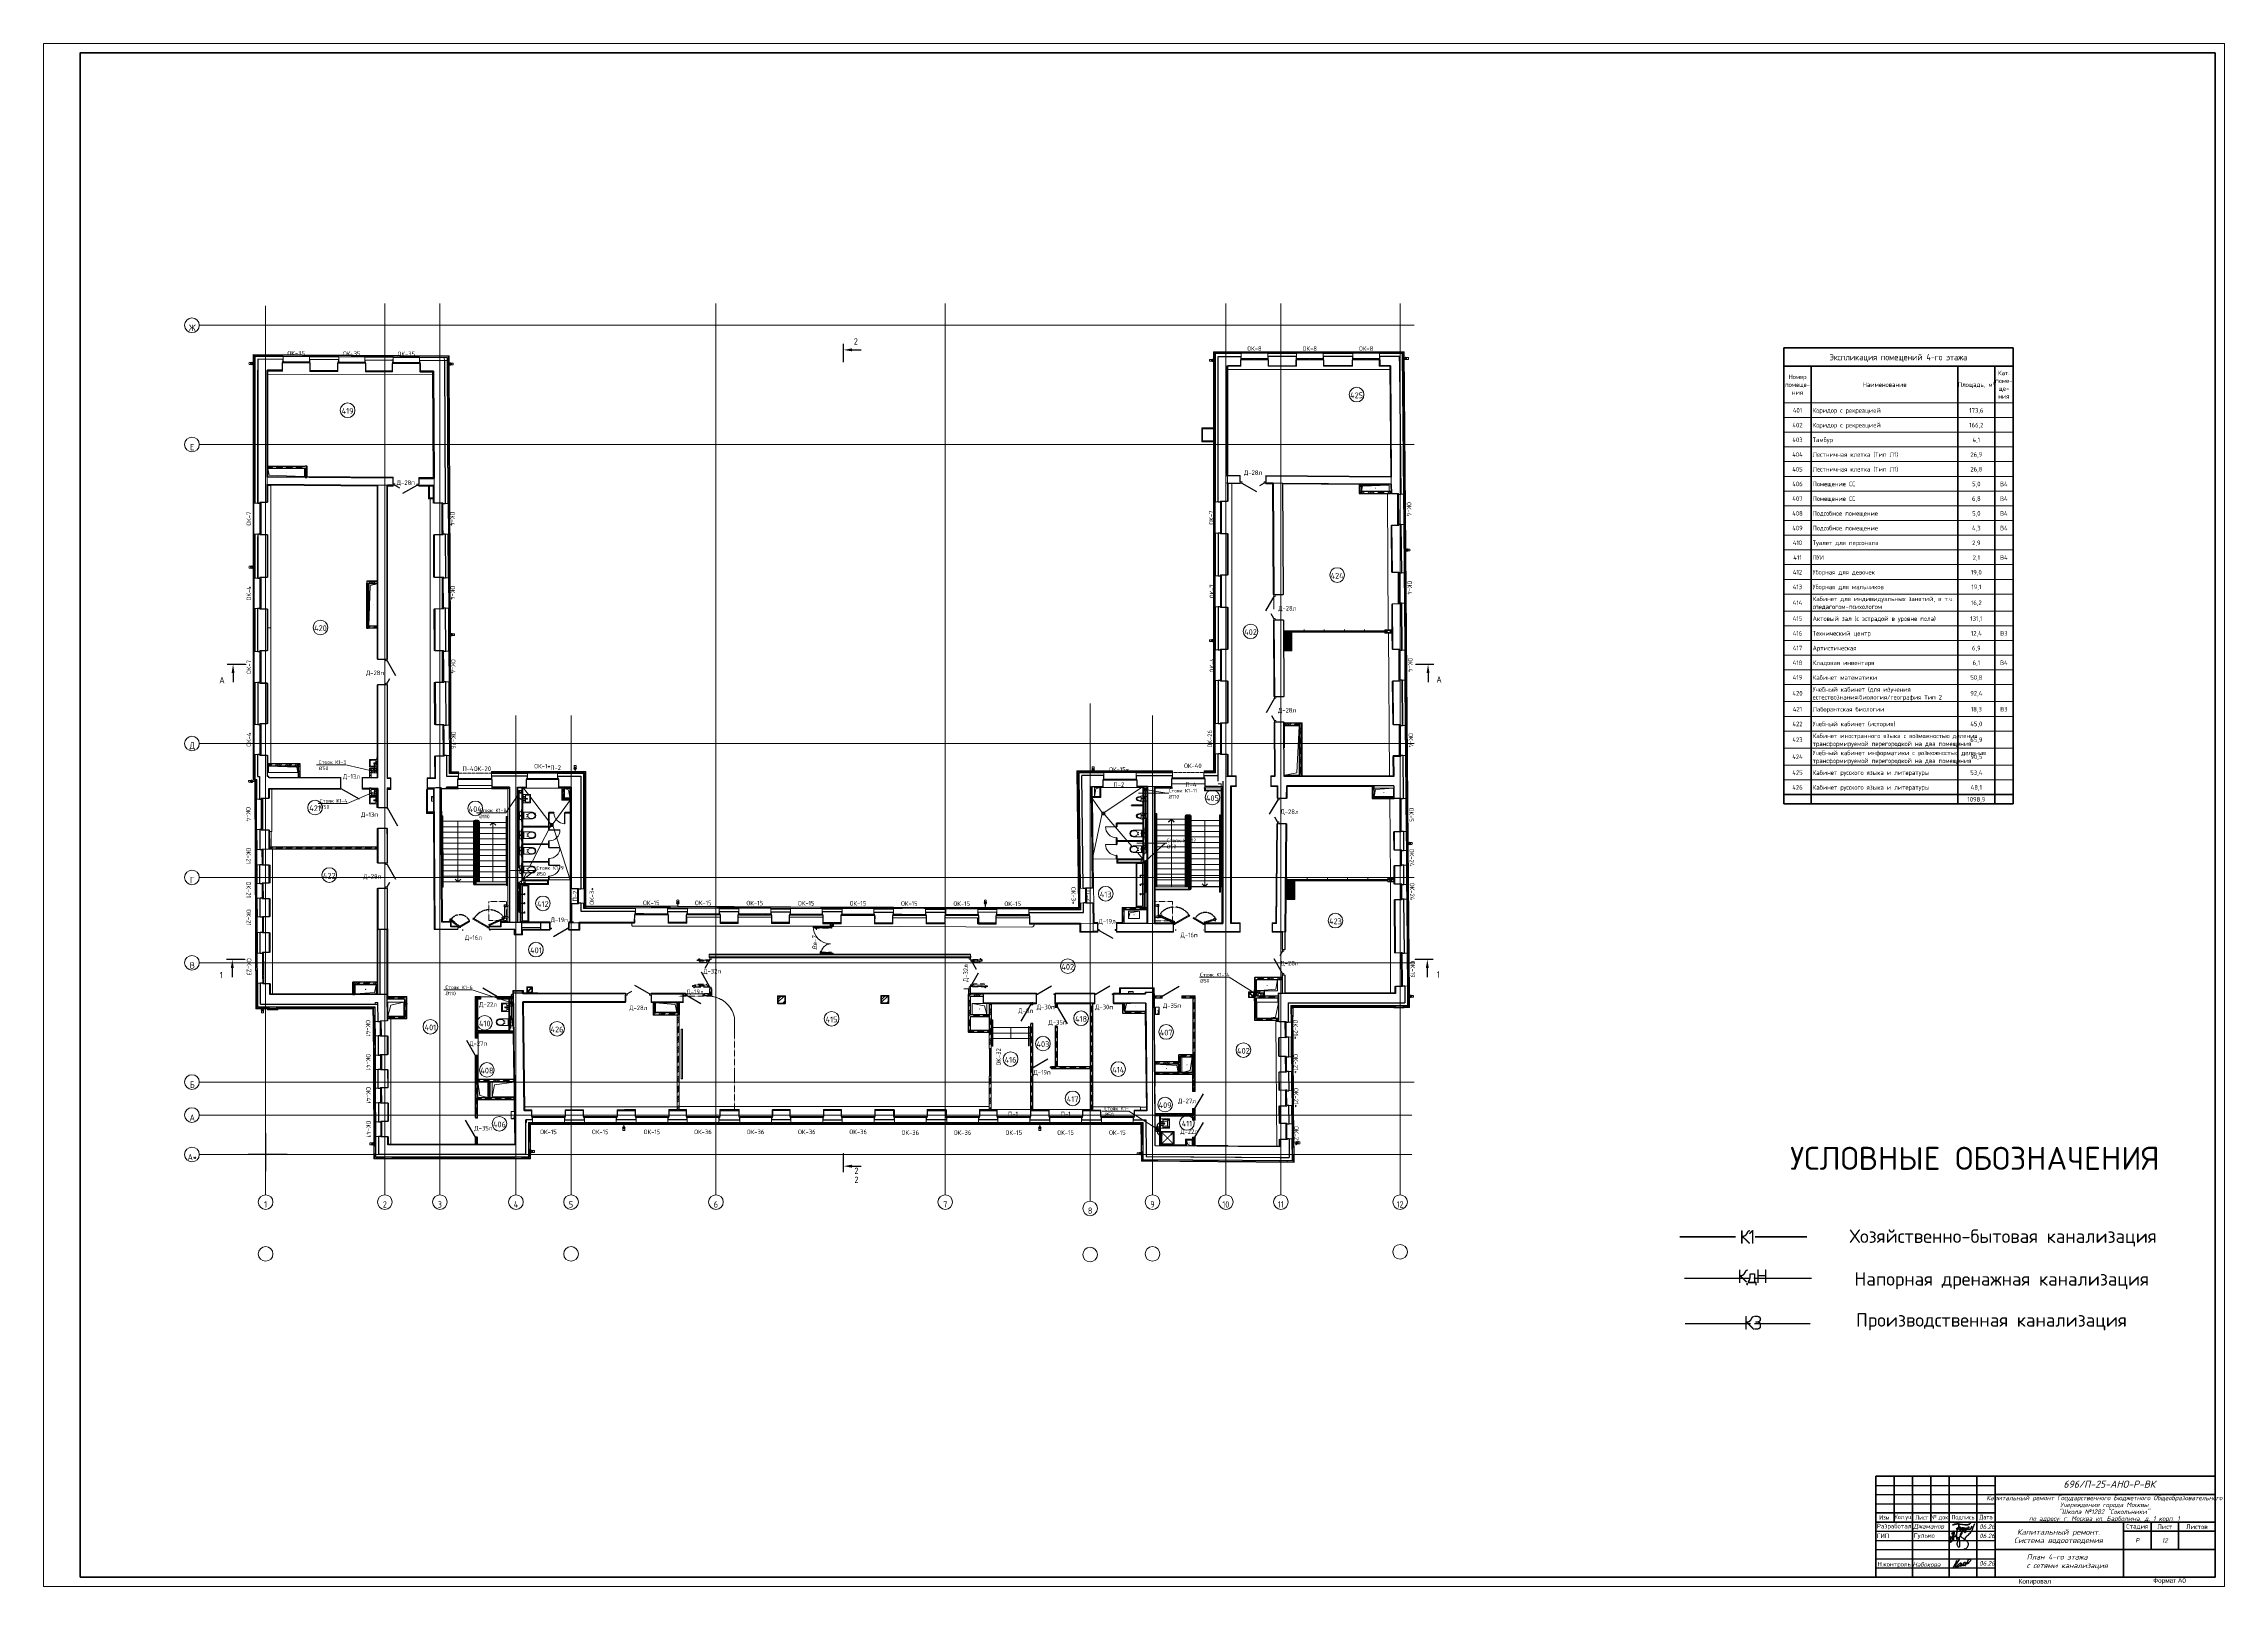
# Model space of a CAD drawing. Header units: millimetres. Extents: x -10178924 to 11692288, y -947381 to 58396.
# Drawn here: x -18603 to 100287, y -396510 to -312418 of the extents above; entities that cross this region are included whole.
import ezdxf
from ezdxf import colors
from ezdxf.entities.mleader import LeaderData, LeaderLine
from ezdxf.enums import TextEntityAlignment as Align
from ezdxf.math import Vec2, Vec3

# ---------------------------------------------------------------- set-up
doc = ezdxf.new("R2010")
doc.units = ezdxf.units.MM
for name, pattern in [('ADSK_Линия сетки', [25, 20, -2.5, 0, -2.5]), ('ADSK_Осевая', [14, 10, -2, 0, -2]), ('ADSK_Штрих_ш3 п1_5', [4.5, 3, -1.5]), ('ADSK_Штриховая_ш3 п1_5', [4.5, 3, -1.5]), ('ADSK_Штрихпунктирная 2 точки_ш15 п1_5 п1_5 п1_5', [19.5, 15, -1.5, 0, -1.5, 0, -1.5]), ('HIDDEN', [9.525, 6.35, -3.175])]:
    doc.linetypes.add(name, pattern=pattern)
for name, color, linetype, lineweight in [('!К1', 32, 'Continuous', 30), ('!К3', 30, 'Continuous', 30), ('_ Окна', 7, 'Continuous', 9), ('_0', 7, 'Continuous', 25), ('PDF _Текст', 7, 'Continuous', 5), ('Shtamp', 7, 'Continuous', 35), ('Аннотация', 7, 'Continuous', 18), ('Витраж', 7, 'Continuous', 9), ('ВК_К1', 24, 'Continuous', 50), ('Выноски ВК', 7, 'Continuous', 0), ('Графика', 7, 'Continuous', 20), ('Двери', 7, 'Continuous', 9), ('Двери открывание', 7, 'Continuous', 9), ('К1н', 42, 'Continuous', 30), ('Лестницы', 7, 'Continuous', 9), ('Марки', 7, 'Continuous', 20), ('Марки дверей', 7, 'Continuous', 20), ('Марки окон', 7, 'Continuous', 20), ('Несущие колонны', 7, 'Continuous', 18), ('Обобщенные модели', 7, 'Continuous', 18), ('Оборудование', 7, 'Continuous', 18), ('Ограждение', 7, 'Continuous', 9), ('Окна', 7, 'Continuous', 9), ('Оси', 253, 'Continuous', 9), ('Панели витража', 7, 'Continuous', 9), ('Перекрытие', 7, 'Continuous', 18), ('подписи', 170, 'Continuous', 25), ('ПП_Оформление_подписи_ГИП_Гулько', 5, 'Continuous', 30), ('Разрезы', 7, 'Continuous', 9), ('Сантехника', 7, 'Continuous', 18), ('Стены внутренние', 7, 'Continuous', 18), ('Стены наружные', 7, 'Continuous', 18), ('Стены несущие', 7, 'Continuous', 30), ('Стены отделка', 7, 'Continuous', 30), ('Стены перегородки', 7, 'Continuous', 30), ('Стены штриховка', 7, 'Continuous', 9), ('Стрелки вверх', 7, 'Continuous', 18), ('Узлы', 7, 'Continuous', 18), ('ШТРИХОВКА', 252, 'Continuous', 15)]:
    doc.layers.add(name, color=color, linetype=linetype, lineweight=lineweight)
doc.layers.add('PDF _Ramka', color=7, linetype='Continuous')
doc.layers.add('PDF _В1_Арматура', color=7, linetype='Continuous')
doc.layers.add('Линии', color=7, linetype='Continuous', lineweight=9, true_color=0x00a600)
doc.styles.add('GOST Common', font='GOST_Common.ttf', dxfattribs={"width": 0.9, "height": 350})
doc.styles.add('GOST Common_10', font='GOST_Common.ttf', dxfattribs={"width": 0.9, "height": 3.5})
doc.styles.add('GOST Common_11', font='GOST_Common.ttf', dxfattribs={"width": 0.9, "height": 2.5})
doc.styles.add('GOST Common_2', font='GOST_Common.ttf', dxfattribs={"width": 0.9, "height": 250})
doc.styles.add('GOST Common_3', font='GOST_Common.ttf', dxfattribs={"width": 0.8, "height": 350})
doc.styles.add('GOST Common_B_I', font='', dxfattribs={"width": 0.9, "height": 250})
doc.styles.add('ISOCPEUR', font='isocpeui.ttf', dxfattribs={"width": 0.9})
doc.styles.add('MOSOBL (isocpeur)', font='isocpeur.ttf')
doc.styles.add('PDF ArialMT', font='arial.ttf')
doc.styles.add('PDF ISOCPEUR', font='isocpeur.ttf')
doc.styles.add('PDF ISOCPEUR Italic', font='isocpeui.ttf')
doc.styles.add('М2', font='isocpeur.ttf', dxfattribs={"width": 0.8})
doc.styles.get('GOST Common_B_I').set_extended_font_data('GOST Common', italic=True, bold=True)
pattern_1 = [(45, (-6e-11, -248271.14), (-67.35192, 67.35192), []), (45, (44.9, -248271.14), (-67.35192, 67.35192), [])]
pattern_2 = [(45, (-6e-11, -248271.14), (-269.4077, 269.4077), []), (45, (89.8, -248271.14), (-269.4077, 269.4077), []), (45, (179.6, -248271.14), (-269.4077, 269.4077), []), (45, (269.4, -248271.14), (-269.4077, 269.4077), [])]
pattern_3 = [(45, (-6e-11, -248271.14), (-235.7317, 235.7317), []), (45, (157.15, -248271.14), (-235.7317, 235.7317), [])]
pattern_4 = [(0, (-6e-11, -248271.14), (406.4, 101.6), [33.528, -271.272, 33.528, -271.272, -1625.6]), (0, (-6e-11, -248271.14), (406.4, 101.6), [-609.6, 33.528, -576.072, 33.528, -271.272, -711.2]), (0, (-6e-11, -248271.14), (406.4, 101.6), [-1524, 33.528, -169.672, 33.528, -474.472]), (120, (152.4, -248220.34), (-291.18818, 301.15272), [33.528, -271.272, 33.528, -271.272, -1625.6]), (120, (152.4, -248220.34), (-291.18818, 301.15272), [-609.6, 33.528, -576.072, 33.528, -271.272, -711.2]), (120, (152.4, -248220.34), (-291.18818, 301.15272), [-1524, 33.528, -169.672, 33.528, -474.472]), (240, (203.2, -248017.14), (-115.21182, -402.75272), [33.528, -271.272, 33.528, -271.272, -1625.6]), (240, (203.2, -248017.14), (-115.21182, -402.75272), [-609.6, 33.528, -576.072, 33.528, -271.272, -711.2]), (240, (203.2, -248017.14), (-115.21182, -402.75272), [-1524, 33.528, -169.672, 33.528, -474.472])]
pattern_5 = [(45, (-6e-11, -248271.14), (-106.066, 106.066), []), (135, (-6e-11, -248271.14), (-106.066, -106.066), [])]
pattern_6 = [(45, (-6e-11, -248271.14), (-70.7107, 70.7107), [])]

# ---------------------------------------------------------------- blocks, each defined once
blk = doc.blocks.new('ADSK_КолоннаЖБ_Прямоугольная - 400x400 мм-2911095-План 4-го этажа')
at = {"layer": 'Несущие колонны', "lineweight": 40}
for p, q in [((-200, 200), (200, 200)), ((-200, -200), (-200, 200)), ((200, -200), (-200, -200))]:
    blk.add_line(p, q, dxfattribs=at)
blk = doc.blocks.new('ADSK_КолоннаЖБ_Прямоугольная - 400x400 мм-V1-План 4-го этажа')
at = {"layer": 'Несущие колонны', "lineweight": 40}
for p, q in [((-200, 200), (200, 200)), ((-200, -200), (-200, 200)), ((200, 200), (200, -200)), ((200, -200), (-200, -200))]:
    blk.add_line(p, q, dxfattribs=at)
blk = doc.blocks.new('GM_Отверстие прямоугольное _в плите_ - Отверстие-6377787-План 4-го этажа')
at = {"layer": 'Обобщенные модели'}
for p, q in [((-561, -250), (-561, 203)), ((-561, 203), (-561, -250)), ((-561, -250), (-477, 167)), ((-477, 167), (-22, 203)), ((561, 203), (561, -250)), ((561, -250), (561, 203))]:
    blk.add_line(p, q, dxfattribs=at)
for start, end in [(360, 180), (180, 360), (60, 165), (300, 360), (195, 270)]:
    blk.add_arc((0, 0), 2.5, start, end, dxfattribs=at)
blk = doc.blocks.new('GM_Отверстие прямоугольное _в плите_ - Отверстие-6225570-План 4-го этажа')
at = {"layer": 'Обобщенные модели'}
for p, q in [((-525, -225), (-525, 225)), ((-525, 225), (525, 225)), ((525, 225), (-525, 225)), ((-525, 225), (-525, -225)), ((-525, -225), (-450, 150)), ((-450, 150), (525, 225)), ((525, 225), (525, -225)), ((525, -225), (525, 225)), ((525, -225), (-525, -225)), ((-525, -225), (525, -225))]:
    blk.add_line(p, q, dxfattribs=at)
for start, end in [(360, 180), (180, 360), (60, 165), (300, 360), (195, 270)]:
    blk.add_arc((0, 0), 2.5, start, end, dxfattribs=at)
blk = doc.blocks.new('SND_Унитаз_Jika_Olymp_с_инсталяцией - Унитаз_ выпуск прямой_ установка на пол_693х360х360_ PN30_12_ ХВ резьба HP DN15_ К гл_ кон П DN100-701491-План 4-го этажа')
at = {"layer": 'Сантехника'}
for p, q in [((0, -62), (0, 6)), ((-327, -94), (328, -94)), ((-327, -115), (-327, -94)), ((-255, -85), (-255, -115)), ((-208, -85), (-255, -85)), ((-208, 0), (-208, -85)), ((208, 0), (-208, 0)), ((-180, -174), (-180, -687)), ((180, -174), (-180, -174)), ((-180, -174), (180, -174)), ((-180, -224), (-180, -174)), ((180, -224), (-180, -224)), ((-100, -173), (-100, -174)), ((-80, -173), (-100, -173)), ((-80, -173), (-100, -173)), ((-80, -174), (-80, -173)), ((-55, -173), (-55, -174)), ((55, -173), (-55, -173)), ((-53, -173), (-55, -173)), ((55, -173), (53, -173)), ((55, -174), (55, -173)), ((80, -173), (80, -174)), ((100, -173), (80, -173)), ((100, -173), (80, -173)), ((100, -174), (100, -173)), ((180, -687), (180, -174)), ((180, -174), (180, -224)), ((208, -85), (208, 0)), ((255, -85), (208, -85)), ((255, -115), (255, -85)), ((328, -94), (328, -115))]:
    blk.add_line(p, q, dxfattribs=at)
at = {"layer": 'Сантехника', "flags": 128}
for points in [[(0, -837), (-34, -831), (-67, -817), (-97, -793), (-121, -761), (-140, -723), (-151, -681), (-155, -637), (-151, -592), (-140, -550), (-121, -512), (-97, -480), (-67, -456), (-34, -442), (0, -437)], [(-62, -376), (-72, -412), (-75, -420)], [(0, -437), (34, -442), (67, -456), (97, -480), (121, -512), (140, -550), (151, -592), (155, -637), (151, -681), (140, -723), (121, -761), (97, -793), (67, -817), (34, -831), (0, -837)], [(75, -420), (62, -379), (62, -376)]]:
    blk.add_lwpolyline(points, dxfattribs=at)
at = {"layer": 'Сантехника'}
blk.add_arc((0, -687), 180, 180, 360, dxfattribs=at)
blk = doc.blocks.new('SND_Унитаз_Jika_Olymp_с_инсталяцией - Унитаз_ выпуск прямой_ установка на пол_693х360х360_ PN30_12_ ХВ резьба HP DN15_ К гл_ кон П DN100-1249333-План 4-го этажа')
at = {"layer": 'Сантехника'}
for p, q in [((0, -62), (0, 6)), ((-327, -94), (328, -94)), ((-327, -125), (-327, -94)), ((-255, -85), (-255, -125)), ((-208, -85), (-255, -85)), ((-208, 0), (-208, -85)), ((208, 0), (-208, 0)), ((-180, -182), (-180, -695)), ((180, -182), (-180, -182)), ((-180, -182), (180, -182)), ((-180, -232), (-180, -182)), ((180, -232), (-180, -232)), ((-100, -181), (-100, -182)), ((-80, -181), (-100, -181)), ((-80, -181), (-100, -181)), ((-80, -182), (-80, -181)), ((-55, -181), (-55, -182)), ((55, -181), (-55, -181)), ((-53, -181), (-55, -181)), ((55, -181), (53, -181)), ((55, -182), (55, -181)), ((80, -181), (80, -182)), ((100, -181), (80, -181)), ((100, -181), (80, -181)), ((100, -182), (100, -181)), ((180, -695), (180, -182)), ((180, -182), (180, -232)), ((208, -85), (208, 0)), ((255, -85), (208, -85)), ((255, -125), (255, -85)), ((328, -94), (328, -125))]:
    blk.add_line(p, q, dxfattribs=at)
at = {"layer": 'Сантехника', "flags": 128}
for points in [[(0, -845), (-34, -840), (-67, -825), (-97, -801), (-121, -769), (-140, -731), (-151, -689), (-155, -645), (-151, -600), (-140, -558), (-121, -520), (-97, -488), (-67, -464), (-34, -450), (0, -445)], [(-62, -384), (-72, -420), (-75, -428)], [(0, -445), (34, -450), (67, -464), (97, -488), (121, -520), (140, -558), (151, -600), (155, -645), (151, -689), (140, -731), (121, -769), (97, -801), (67, -825), (34, -840), (0, -845)], [(75, -428), (62, -387), (62, -384)]]:
    blk.add_lwpolyline(points, dxfattribs=at)
at = {"layer": 'Сантехника'}
blk.add_arc((0, -695), 180, 180, 360, dxfattribs=at)
blk = doc.blocks.new('SND_Унитаз_Jika_Olymp_с_инсталяцией - Унитаз_ выпуск прямой_ установка на пол_693х360х360_ PN30_12_ ХВ резьба HP DN15_ К гл_ кон П DN100-V2-План 4-го этажа')
at = {"layer": 'Сантехника'}
for p, q in [((0, -62), (0, 6)), ((-327, -94), (328, -94)), ((-327, -115), (-327, -94)), ((-255, -85), (-255, -115)), ((-208, -85), (-255, -85)), ((-208, 0), (-208, -85)), ((208, 0), (-208, 0)), ((-180, -174), (-180, -687)), ((180, -174), (-180, -174)), ((-180, -174), (180, -174)), ((-180, -224), (-180, -174)), ((180, -224), (-180, -224)), ((-100, -173), (-100, -174)), ((-80, -173), (-100, -173)), ((-80, -173), (-100, -173)), ((-80, -174), (-80, -173)), ((-55, -173), (-55, -174)), ((55, -173), (-55, -173)), ((-53, -173), (-55, -173)), ((55, -173), (53, -173)), ((55, -174), (55, -173)), ((80, -173), (80, -174)), ((100, -173), (80, -173)), ((100, -173), (80, -173)), ((100, -174), (100, -173)), ((180, -687), (180, -174)), ((180, -174), (180, -224)), ((208, -85), (208, 0)), ((255, -85), (208, -85)), ((255, -115), (255, -85)), ((328, -94), (328, -115))]:
    blk.add_line(p, q, dxfattribs=at)
at = {"layer": 'Сантехника', "flags": 128}
for points in [[(0, -837), (-34, -831), (-67, -817), (-97, -793), (-121, -761), (-140, -723), (-151, -681), (-155, -637), (-151, -592), (-140, -550), (-121, -512), (-97, -480), (-67, -456), (-34, -442), (0, -437)], [(-62, -376), (-72, -412), (-75, -420)], [(0, -437), (34, -442), (67, -456), (97, -480), (121, -512), (140, -550), (151, -592), (155, -637), (151, -681), (140, -723), (121, -761), (97, -793), (67, -817), (34, -831), (0, -837)], [(75, -420), (62, -379), (62, -376)]]:
    blk.add_lwpolyline(points, dxfattribs=at)
at = {"layer": 'Сантехника'}
blk.add_arc((0, -687), 180, 180, 360, dxfattribs=at)
blk = doc.blocks.new('131_Сантехническая перегородка - СП-3 2-3867708-План 4-го этажа')
at = {"layer": 'Обобщенные модели', "lineweight": 40}
for p, q in [((1390, 8), (0, 8)), ((0, 8), (0, -4)), ((1390, -4), (1390, 8)), ((0, -4), (1390, -4))]:
    blk.add_line(p, q, dxfattribs=at)
blk = doc.blocks.new('131_Сантехническая перегородка - СП-3-3849140-План 4-го этажа')
at = {"layer": 'Обобщенные модели', "lineweight": 40}
for p, q in [((1420, 8), (0, 8)), ((0, 8), (0, -4)), ((1420, -4), (1420, 8)), ((0, -4), (1420, -4))]:
    blk.add_line(p, q, dxfattribs=at)
blk = doc.blocks.new('131_Сантехническая перегородка_Дверь - СД-1-3905258-План 4-го этажа')
at = {"layer": 'Двери'}
for p, q in [((759, -8), (775, -8)), ((759, -8), (759, -608)), ((759, -608), (775, -608)), ((775, -8), (775, -608))]:
    blk.add_line(p, q, dxfattribs=at)
at = {"layer": 'Двери открывание'}
blk.add_arc((775, -8), 600, 180, 270, dxfattribs=at)
at = {"layer": 'Обобщенные модели', "lineweight": 40}
for p, q in [((175, 8), (0, 8)), ((0, 8), (0, -4)), ((175, -4), (175, 8)), ((950, 8), (775, 8)), ((775, 8), (775, -4)), ((950, -4), (950, 8)), ((0, -4), (175, -4)), ((775, -4), (950, -4))]:
    blk.add_line(p, q, dxfattribs=at)
blk = doc.blocks.new('131_Сантехническая перегородка_Дверь - СД-2-3905255-План 4-го этажа')
at = {"layer": 'Двери'}
for p, q in [((191, -8), (175, -8)), ((175, -8), (175, -608)), ((191, -608), (175, -608)), ((191, -8), (191, -608))]:
    blk.add_line(p, q, dxfattribs=at)
at = {"layer": 'Двери открывание'}
blk.add_arc((175, -8), 600, 270, 0, dxfattribs=at)
at = {"layer": 'Обобщенные модели', "lineweight": 40}
for p, q in [((175, 8), (0, 8)), ((0, 8), (0, -4)), ((175, -4), (175, 8)), ((950, 8), (775, 8)), ((775, 8), (775, -4)), ((950, -4), (950, 8)), ((0, -4), (175, -4)), ((775, -4), (950, -4))]:
    blk.add_line(p, q, dxfattribs=at)
blk = doc.blocks.new('SND_Унитаз_Jika_Olymp_с_инсталяцией - Унитаз_ выпуск прямой_ установка на пол_693х360х360_ PN30_12_ ХВ резьба HP DN15_ К гл_ кон П DN100-716055-План 4-го этажа')
at = {"layer": 'Сантехника'}
for p, q in [((-327, 94), (-327, 99)), ((328, 94), (-327, 94)), ((-255, 85), (-255, 99)), ((-208, 85), (-255, 85)), ((-208, 0), (-208, 85)), ((208, 0), (-208, 0)), ((-180, 687), (-180, 174)), ((-180, 224), (180, 224)), ((-180, 174), (-180, 224)), ((-180, 174), (180, 174)), ((180, 174), (-180, 174)), ((-100, 174), (-100, 173)), ((-100, 173), (-80, 173)), ((-100, 173), (-80, 173)), ((-80, 173), (-80, 174)), ((-55, 174), (-55, 173)), ((-55, 173), (-53, 173)), ((-55, 173), (55, 173)), ((0, 62), (0, -6)), ((53, 173), (55, 173)), ((55, 173), (55, 174)), ((80, 174), (80, 173)), ((80, 173), (100, 173)), ((80, 173), (100, 173)), ((100, 173), (100, 174)), ((180, 174), (180, 687)), ((180, 224), (180, 174)), ((208, 85), (208, 0)), ((255, 85), (208, 85)), ((255, 99), (255, 85)), ((328, 99), (328, 94))]:
    blk.add_line(p, q, dxfattribs=at)
at = {"layer": 'Сантехника', "flags": 128}
for points in [[(0, 437), (-34, 442), (-67, 456), (-97, 480), (-121, 512), (-140, 550), (-151, 592), (-155, 637), (-151, 681), (-140, 723), (-121, 761), (-97, 793), (-67, 817), (-34, 831), (0, 837)], [(-62, 376), (-72, 412), (-75, 420)], [(0, 837), (34, 831), (67, 817), (97, 793), (121, 761), (140, 723), (151, 681), (155, 637), (151, 592), (140, 550), (121, 512), (97, 480), (67, 456), (34, 442), (0, 437)], [(75, 420), (62, 379), (62, 376)]]:
    blk.add_lwpolyline(points, dxfattribs=at)
at = {"layer": 'Сантехника'}
blk.add_arc((0, 687), 180, 0, 180, dxfattribs=at)
blk = doc.blocks.new('131_Сантехническая перегородка - СП-5-3849142-План 4-го этажа')
at = {"layer": 'Обобщенные модели', "lineweight": 40}
for p, q in [((600, 8), (0, 8)), ((0, 8), (0, -4)), ((600, -4), (600, 8)), ((0, -4), (600, -4))]:
    blk.add_line(p, q, dxfattribs=at)
blk = doc.blocks.new('SND_2D_Писуар с инсталляцией - По умолчанию-621783-План 4-го этажа')
at = {"layer": 'Сантехника'}
for p, q in [((-96, 329), (-168, 89)), ((-139, 50), (140, 50)), ((-57, 317), (-116, 125)), ((-116, 125), (116, 125)), ((116, 125), (57, 317)), ((168, 89), (96, 329)), ((-149, -50), (-109, -50)), ((-109, -125), (-149, -125)), ((-109, -50), (-109, -125)), ((-39, -87), (41, -87)), ((1, -125), (1, -50)), ((111, -50), (111, -125)), ((151, -50), (111, -50)), ((111, -125), (151, -125))]:
    blk.add_line(p, q, dxfattribs=at)
blk.add_circle((1, -87), 18.9, dxfattribs=at)
for centre, radius, start, end in [((-140, 80), 30, 162.99987, 270.42558), ((0, 300), 100, 16.81176, 163.3196), ((0, 300), 60, 16.81176, 163.35778), ((140, 80), 30, 269.99999, 16.8118)]:
    blk.add_arc(centre, radius, start, end, dxfattribs=at)
blk = doc.blocks.new('AC_Дверь_Однопольная_Стальная - 1150х2200h В Л_ противопож_Д13п EI30-3874297-План 4-го этажа')
at = {"layer": 'Двери', "lineweight": 30}
blk.add_line((-575, 255), (421, 830), dxfattribs=at)
blk = doc.blocks.new('dver-dpo-230 _1_ - 1700х2300Н ост алюм EIWS30 Д-16л-3687090-План 4-го этажа')
at = {"layer": 'Двери'}
for p, q in [((-850, 10), (-850, 60)), ((-850, 60), (-814, 60)), ((-840, 60), (-850, 60)), ((-850, 60), (-850, 10)), ((-774, 10), (-850, 10)), ((-850, 10), (-840, 10)), ((-840, 10), (-840, 60)), ((-814, 60), (-814, 55)), ((-811, 52), (-790, 52)), ((-804, 60), (-241, 385)), ((-802, 56), (-804, 60)), ((-784, 66), (-802, 56)), ((-790, 52), (-790, 17)), ((-787, 14), (-774, 14)), ((-762, 27), (-784, 66)), ((-774, 14), (-774, 10)), ((-234, 332), (-762, 27)), ((-241, 385), (-239, 381)), ((-219, 346), (-239, 381)), ((-234, 332), (-199, 352)), ((-202, 356), (-219, 346)), ((-199, 352), (-202, 356)), ((-6, 523), (-29, 484)), ((-29, 484), (762, 27)), ((-21, 537), (-24, 533)), ((-24, 533), (-6, 523)), ((804, 60), (-21, 537)), ((762, 27), (784, 66)), ((774, 14), (774, 10)), ((787, 14), (774, 14)), ((774, 10), (850, 10)), ((784, 66), (802, 56)), ((790, 52), (790, 17)), ((811, 52), (790, 52)), ((802, 56), (804, 60)), ((814, 60), (814, 55)), ((850, 60), (814, 60)), ((850, 60), (840, 60)), ((840, 60), (840, 10)), ((840, 10), (850, 10)), ((850, 10), (850, 60)), ((850, 10), (850, 60))]:
    blk.add_line(p, q, dxfattribs=at)
for centre, radius, start, end in [((-811, 55), 2.52, 180, 270), ((-787, 17), 2.5, 180, 270), ((787, 17), 2.5, 270, 360), ((811, 55), 2.52, 270, 0)]:
    blk.add_arc(centre, radius, start, end, dxfattribs=at)
blk = doc.blocks.new('AC_Дверь_Однопольная_Стальная - 1150х2200h В Л_ противопож Д13л EI30-3874285-План 4-го этажа')
at = {"layer": 'Двери', "lineweight": 30}
blk.add_line((575, 285), (-421, 860), dxfattribs=at)
blk = doc.blocks.new('Sink - Cleaners _1_ - 400 x 500mm-663687-План 4-го этажа')
at = {"layer": 'Сантехника'}
for p, q in [((-249, 5), (-249, 495)), ((-247, 495), (-247, 0)), ((-244, 500), (244, 500)), ((244, 498), (-244, 498)), ((-224, 135), (-224, 470)), ((-219, 475), (219, 475)), ((-219, 470), (-138, 388)), ((-219, 135), (-139, 151)), ((219, 130), (-219, 130)), ((-134, 155), (-134, 380)), ((-129, 385), (131, 385)), ((-126, 150), (-129, 150)), ((124, 150), (-126, 150)), ((136, 155), (136, 380)), ((219, 470), (137, 388)), ((219, 135), (140, 150)), ((224, 470), (224, 135)), ((247, 0), (247, 495)), ((249, 495), (249, 5))]:
    blk.add_line(p, q, dxfattribs=at)
for centre, radius, start, end in [((-244, 495), 5, 90, 180), ((-244, 5), 5, 180, 270), ((-244, 495), 3, 90, 180), ((-219, 470), 5, 90, 180), ((-219, 135), 5, 180, 270), ((-129, 380), 5, 90, 180), ((-129, 155), 5, 180, 270), ((-99, 64), 17.5, 0, 180), ((-99, 64), 17.5, 180, 0), ((1, 200), 37.5, 0, 180), ((1, 200), 37.5, 180, 0), ((1, 200), 23, 0, 180), ((1, 200), 23, 180, 0), ((1, 64), 17.5, 0, 180), ((1, 64), 17.5, 180, 0), ((101, 64), 17.5, 0, 180), ((101, 64), 17.5, 180, 0), ((131, 380), 5, 0, 90), ((131, 155), 5, 270, 0), ((219, 470), 5, 0, 90), ((219, 135), 5, 270, 360), ((244, 495), 5, 0, 90), ((244, 495), 3, 0, 90), ((244, 5), 5, 270, 360)]:
    blk.add_arc(centre, radius, start, end, dxfattribs=at)
for start_param, end_param in [(3.1415927, 6.2831853), (0, 3.1415927)]:
    blk.add_ellipse((1, 137), major_axis=(-12.5, 0), ratio=0.2476169, start_param=start_param, end_param=end_param, dxfattribs=at)
blk = doc.blocks.new('Дверь-Alumark_двупольная с глухим окном_S70 - 1400х2200 алюм ост Д30п-6129807-План 4-го этажа')
at = {"layer": 'Двери'}
for p, q in [((-575, 60), (-575, -10)), ((-480, 60), (-575, 60)), ((-480, -10), (-480, 60)), ((730, 60), (730, -10)), ((825, 60), (730, 60)), ((825, -10), (825, 60)), ((-575, -10), (-480, -10)), ((730, -10), (825, -10))]:
    blk.add_line(p, q, dxfattribs=at)
at = {"layer": 'Двери', "lineweight": 30}
for p, q in [((-480, 60), (312, 517)), ((730, 60), (475, 207))]:
    blk.add_line(p, q, dxfattribs=at)
blk = doc.blocks.new('Дверь-Alumark_двупольная с глухим окном_S70 - 1400х2200 алюм ост Д30л-6336591-План 4-го этажа')
at = {"layer": 'Двери'}
for p, q in [((-575, 240), (-575, 170)), ((-480, 240), (-575, 240)), ((-575, 170), (-480, 170)), ((-480, 170), (-480, 240)), ((730, 240), (730, 170)), ((825, 240), (730, 240)), ((730, 170), (825, 170)), ((825, 170), (825, 240))]:
    blk.add_line(p, q, dxfattribs=at)
at = {"layer": 'Двери', "lineweight": 30}
for p, q in [((-480, 240), (-225, 387)), ((730, 240), (-62, 697))]:
    blk.add_line(p, q, dxfattribs=at)
blk = doc.blocks.new('Дверь-Alumark_двупольная с глухим окном_S70 - 1400х2200 алюм ост Д30л-6298667-План 4-го этажа')
at = {"layer": 'Двери'}
for p, q in [((-575, 255), (-575, 185)), ((-480, 255), (-575, 255)), ((-575, 185), (-480, 185)), ((-480, 185), (-480, 255)), ((730, 255), (730, 185)), ((825, 255), (730, 255)), ((730, 185), (825, 185)), ((825, 185), (825, 255))]:
    blk.add_line(p, q, dxfattribs=at)
at = {"layer": 'Двери', "lineweight": 30}
for p, q in [((-480, 255), (-225, 402)), ((730, 255), (-62, 712))]:
    blk.add_line(p, q, dxfattribs=at)
blk = doc.blocks.new('Дверь-Alumark_двупольная с глухим окном_S70 - 1400х2200 алюм ост Д30л-4643773-План 4-го этажа')
at = {"layer": 'Двери'}
for p, q in [((-575, 255), (-575, 185)), ((-480, 255), (-575, 255)), ((-575, 185), (-480, 185)), ((-480, 185), (-480, 255)), ((730, 255), (730, 185)), ((825, 255), (730, 255)), ((730, 185), (825, 185)), ((825, 185), (825, 255))]:
    blk.add_line(p, q, dxfattribs=at)
at = {"layer": 'Двери', "lineweight": 30}
for p, q in [((-480, 255), (-225, 402)), ((730, 255), (-62, 712))]:
    blk.add_line(p, q, dxfattribs=at)
blk = doc.blocks.new('Дверь-Alumark_двупольная с глухим окном_S70 - 1400х2200 алюм ост Д30п-6129806-План 4-го этажа')
at = {"layer": 'Двери'}
for p, q in [((-575, 190), (-575, 120)), ((-480, 190), (-575, 190)), ((-575, 120), (-480, 120)), ((-480, 120), (-480, 190)), ((730, 190), (730, 120)), ((825, 190), (730, 190)), ((730, 120), (825, 120)), ((825, 120), (825, 190))]:
    blk.add_line(p, q, dxfattribs=at)
at = {"layer": 'Двери', "lineweight": 30}
for p, q in [((-480, 190), (312, 647)), ((730, 190), (475, 337))]:
    blk.add_line(p, q, dxfattribs=at)
blk = doc.blocks.new('SND_2D_Раковина - 400х400-608366-План 4-го этажа')
at = {"layer": 'Сантехника'}
for p, q in [((-200, 220), (200, 220)), ((-200, -180), (-200, 220)), ((-200, 220), (-200, -180)), ((200, 220), (-200, 220)), ((-160, 130), (-160, -70)), ((110, 180), (-110, 180)), ((160, -70), (160, 130)), ((200, 220), (200, -180)), ((200, -180), (200, 220)), ((-110, -120), (-25, -120)), ((-70, -135), (-70, -150)), ((-25, -135), (-70, -135)), ((-70, -150), (-25, -150)), ((-25, -180), (-25, -15)), ((-25, -15), (25, -15)), ((25, -15), (25, -180)), ((25, -120), (110, -120)), ((25, -135), (70, -135)), ((70, -150), (25, -150)), ((70, -135), (70, -150))]:
    blk.add_line(p, q, dxfattribs=at)
for centre, start, end in [((-110, 130), 90, 180), ((110, 130), 360, 90), ((-110, -70), 180, 270), ((110, -70), 270, 360)]:
    blk.add_arc(centre, 50, start, end, dxfattribs=at)
blk = doc.blocks.new('Дверь-Alumark_двупольная с глухим окном_S70 - 1700х2200 алюм ост Д34л-6552820-План 4-го этажа')
at = {"layer": 'Двери'}
for p, q in [((-725, 75), (-725, 5)), ((-630, 75), (-725, 75)), ((-725, 5), (-630, 5)), ((-630, 5), (-630, 75)), ((880, 75), (880, 5)), ((975, 75), (880, 75)), ((880, 5), (975, 5)), ((975, 5), (975, 75))]:
    blk.add_line(p, q, dxfattribs=at)
at = {"layer": 'Двери', "lineweight": 30}
for p, q in [((-630, 75), (-97, 382)), ((880, 75), (105, 522))]:
    blk.add_line(p, q, dxfattribs=at)
blk = doc.blocks.new('Дверь-Alumark_двупольная с глухим окном_S70 - 1400х2200 алюм ост Д30п-6129809-План 4-го этажа')
at = {"layer": 'Двери'}
for p, q in [((-575, 255), (-575, 185)), ((-480, 255), (-575, 255)), ((-575, 185), (-480, 185)), ((-480, 185), (-480, 255)), ((730, 255), (730, 185)), ((825, 255), (730, 255)), ((730, 185), (825, 185)), ((825, 185), (825, 255))]:
    blk.add_line(p, q, dxfattribs=at)
at = {"layer": 'Двери', "lineweight": 30}
for p, q in [((-480, 255), (312, 712)), ((730, 255), (475, 402))]:
    blk.add_line(p, q, dxfattribs=at)
blk = doc.blocks.new('АС_Дверь_Однопольная_Алюминиевая - 1030х2200 алюм Д31п-4653807-План 4-го этажа')
at = {"layer": 'Двери'}
for p, q in [((-390, -215), (-303, -215)), ((-390, -255), (-390, -215)), ((-303, -255), (-390, -255)), ((-303, -215), (-303, -255)), ((553, -215), (640, -215)), ((553, -255), (553, -215)), ((640, -255), (553, -255)), ((640, -215), (640, -255))]:
    blk.add_line(p, q, dxfattribs=at)
at = {"layer": 'Двери', "lineweight": 30}
blk.add_line((553, -255), (-188, -683), dxfattribs=at)
blk = doc.blocks.new('окна_rehau_двупольное - 980х1160 _створка и глухое_ ок-32-4651889-План 4-го этажа')
at = {"layer": '_ Окна', "lineweight": 18}
for p, q in [((-750, 15), (-750, 75)), ((-750, 75), (-674, 75)), ((-674, 15), (-750, 15)), ((-674, 75), (-674, 15)), ((-38, 15), (-38, 75)), ((-38, 75), (38, 75)), ((38, 15), (-38, 15)), ((38, 75), (38, 15)), ((674, 75), (674, 15)), ((750, 75), (674, 75)), ((674, 15), (750, 15)), ((750, 15), (750, 75))]:
    blk.add_line(p, q, dxfattribs=at)
at = {"layer": '_ Окна'}
for p, q in [((-730, 15), (-730, 75)), ((-674, 45), (-38, 45)), ((38, 45), (674, 45)), ((730, 15), (730, 75))]:
    blk.add_line(p, q, dxfattribs=at)
at = {"layer": 'Окна'}
for p, q in [((-750, 75), (-750, 15)), ((-674, 75), (-750, 75)), ((-750, 15), (-674, 15)), ((-674, 75), (-38, 75)), ((-38, 15), (-674, 15)), ((38, 75), (-38, 75)), ((-38, 15), (38, 15)), ((38, 75), (674, 75)), ((674, 15), (38, 15)), ((750, 75), (674, 75)), ((674, 15), (750, 15)), ((750, 15), (750, 75))]:
    blk.add_line(p, q, dxfattribs=at)
blk = doc.blocks.new('АС_Дверь_Однопольная_Алюминиевая - 1030х2200 алюм Д31п-3648851-План 4-го этажа')
at = {"layer": 'Двери'}
for p, q in [((-390, -215), (-303, -215)), ((-390, -255), (-390, -215)), ((-303, -255), (-390, -255)), ((-303, -215), (-303, -255)), ((553, -215), (640, -215)), ((553, -255), (553, -215)), ((640, -255), (553, -255)), ((640, -215), (640, -255))]:
    blk.add_line(p, q, dxfattribs=at)
at = {"layer": 'Двери', "lineweight": 30}
blk.add_line((553, -255), (-188, -683), dxfattribs=at)
blk = doc.blocks.new('AC_Дверь_Однопольная_Стальная - 1000х2100Н Д35п-металлическая-7234744-План 4-го этажа')
at = {"layer": 'Двери', "lineweight": 30}
blk.add_line((-535, 75), (392, 610), dxfattribs=at)
blk = doc.blocks.new('АС_Дверь_Однопольная_Алюминиевая - 1030х2200 алюм ост с мат_плёнкой Д19п-3648776-План 4-го этажа')
at = {"layer": 'Двери'}
for p, q in [((-390, -35), (-303, -35)), ((-390, -75), (-390, -35)), ((-303, -75), (-390, -75)), ((-303, -35), (-303, -75)), ((553, -35), (640, -35)), ((553, -75), (553, -35)), ((640, -75), (553, -75)), ((640, -35), (640, -75))]:
    blk.add_line(p, q, dxfattribs=at)
at = {"layer": 'Двери', "lineweight": 30}
blk.add_line((553, -75), (-188, -503), dxfattribs=at)
blk = doc.blocks.new('GM_Отверстие прямоугольное _в плите_ - Отверстие-1400855-План 4-го этажа')
at = {"layer": 'Обобщенные модели'}
for p, q in [((-75, -75), (-75, 75)), ((-75, 75), (75, 75)), ((75, 75), (-75, 75)), ((-75, 75), (-75, -75)), ((-75, -75), (-37.5, 37.5)), ((-37.5, 37.5), (75, 75)), ((75, 75), (75, -75)), ((75, -75), (75, 75)), ((75, -75), (-75, -75)), ((-75, -75), (75, -75))]:
    blk.add_line(p, q, dxfattribs=at)
for start, end in [(360, 180), (180, 360), (60, 165), (300, 360), (195, 270)]:
    blk.add_arc((0, 0), 2.5, start, end, dxfattribs=at)
blk = doc.blocks.new('Водосток - Тип 1 _карниз больше 490мм_-5298490-План 4-го этажа')
at = {"layer": 'Обобщенные модели', "lineweight": 9}
h = blk.add_hatch(dxfattribs=at)
h.set_pattern_fill('FP_5', color=256, style=0, pattern_type=2)
h.set_pattern_definition([(314.567, (392.8, 41336.54), (106.86455, 105.2614), [])])
h.paths.add_polyline_path([(76, 171), (76, 149), (86, 129), (105, 115), (125, 110), (147, 115), (164, 129), (174, 149), (174, 171), (164, 191), (147, 205), (125, 210), (103, 205), (85, 190), (82, 184)])
at = {"layer": 'Обобщенные модели'}
for p, q in [((75, 306), (75, 264)), ((120, 109), (120, 10)), ((130, 10), (130, 109)), ((175, 264), (175, 306))]:
    blk.add_line(p, q, dxfattribs=at)
at = {"layer": 'Обобщенные модели', "flags": 128}
for points in [[(75, 173), (75, 174), (75, 177), (75, 180), (75, 183), (75, 186), (75, 190), (75, 193), (75, 197), (75, 201), (75, 205), (75, 210), (75, 214), (75, 219), (75, 224), (75, 229), (75, 234), (75, 239), (75, 245), (75, 250), (75, 256), (75, 261), (75, 264)], [(175, 264), (175, 258), (175, 252), (175, 247), (175, 242), (175, 236), (175, 231), (175, 226), (175, 221), (175, 216), (175, 212), (175, 207), (175, 203), (175, 199), (175, 195), (175, 191), (175, 188), (175, 184), (175, 181), (175, 178), (175, 175), (175, 173)]]:
    blk.add_lwpolyline(points, dxfattribs=at)
at = {"layer": 'Обобщенные модели'}
for start, end in [(90, 270), (270, 90)]:
    blk.add_arc((125, 160), 52, start, end, dxfattribs=at)
at = {"layer": 'Обобщенные модели', "lineweight": 40}
for start, end in [(90, 270), (270, 90)]:
    blk.add_arc((125, 160), 50, start, end, dxfattribs=at)
at = {"layer": 'Обобщенные модели'}
for start_param, end_param in [(4.712389, 6.2831853), (3.1415927, 4.712389)]:
    blk.add_ellipse((125, 306), major_axis=(-50, 0), ratio=0.309017, start_param=start_param, end_param=end_param, dxfattribs=at)
blk = doc.blocks.new('Водосток - Тип 1 _карниз больше 490мм_-5158525-План 4-го этажа')
at = {"layer": 'Обобщенные модели', "lineweight": 9}
h = blk.add_hatch(dxfattribs=at)
h.set_pattern_fill('FP_6', color=256, style=0, pattern_type=2)
h.set_pattern_definition([(314.728, (-451.3, -498.1), (106.568, 105.561), [])])
h.paths.add_polyline_path([(76, 171), (76, 149), (86, 129), (103, 115), (127, 110), (147, 115), (165, 130), (174, 149), (174, 171), (164, 191), (147, 205), (125, 210), (103, 205), (86, 191), (76, 171)])
at = {"layer": 'Обобщенные модели'}
for p, q in [((75, 306), (75, 264)), ((120, 109), (120, 10)), ((130, 10), (130, 109)), ((175, 264), (175, 306))]:
    blk.add_line(p, q, dxfattribs=at)
at = {"layer": 'Обобщенные модели', "flags": 128}
for points in [[(75, 173), (75, 174), (75, 177), (75, 180), (75, 183), (75, 186), (75, 190), (75, 193), (75, 197), (75, 201), (75, 205), (75, 210), (75, 214), (75, 219), (75, 224), (75, 229), (75, 234), (75, 239), (75, 245), (75, 250), (75, 256), (75, 261), (75, 264)], [(175, 264), (175, 258), (175, 252), (175, 247), (175, 242), (175, 236), (175, 231), (175, 226), (175, 221), (175, 216), (175, 212), (175, 207), (175, 203), (175, 199), (175, 195), (175, 191), (175, 188), (175, 184), (175, 181), (175, 178), (175, 175), (175, 173)]]:
    blk.add_lwpolyline(points, dxfattribs=at)
at = {"layer": 'Обобщенные модели'}
for start, end in [(90, 270), (270, 90)]:
    blk.add_arc((125, 160), 52, start, end, dxfattribs=at)
at = {"layer": 'Обобщенные модели', "lineweight": 40}
for start, end in [(90, 270), (270, 90)]:
    blk.add_arc((125, 160), 50, start, end, dxfattribs=at)
at = {"layer": 'Обобщенные модели'}
for start_param, end_param in [(4.712389, 6.2831853), (3.1415927, 4.712389)]:
    blk.add_ellipse((125, 306), major_axis=(-50, 0), ratio=0.309017, start_param=start_param, end_param=end_param, dxfattribs=at)
blk = doc.blocks.new('Водосток - Тип 1 _карниз больше 490мм_-5158564-План 4-го этажа')
at = {"layer": 'Обобщенные модели', "lineweight": 9}
h = blk.add_hatch(dxfattribs=at)
h.set_pattern_fill('FP_7', color=256, style=0, pattern_type=2)
h.set_pattern_definition([(135, (281.1, -7838.13), (-106.066, -106.066), [])])
h.paths.add_polyline_path([(174, 171), (164, 191), (147, 205), (125, 210), (103, 205), (86, 191), (76, 171), (76, 149), (86, 129), (103, 115), (127, 110), (147, 115), (164, 129), (174, 149)])
at = {"layer": 'Обобщенные модели'}
for p, q in [((75, 306), (75, 264)), ((120, 109), (120, 10)), ((130, 10), (130, 109)), ((175, 264), (175, 306))]:
    blk.add_line(p, q, dxfattribs=at)
at = {"layer": 'Обобщенные модели', "flags": 128}
for points in [[(75, 173), (75, 174), (75, 177), (75, 180), (75, 183), (75, 186), (75, 190), (75, 193), (75, 197), (75, 201), (75, 205), (75, 210), (75, 214), (75, 219), (75, 224), (75, 229), (75, 234), (75, 239), (75, 245), (75, 250), (75, 256), (75, 261), (75, 264)], [(175, 264), (175, 258), (175, 252), (175, 247), (175, 242), (175, 236), (175, 231), (175, 226), (175, 221), (175, 216), (175, 212), (175, 207), (175, 203), (175, 199), (175, 195), (175, 191), (175, 188), (175, 184), (175, 181), (175, 178), (175, 175), (175, 173)]]:
    blk.add_lwpolyline(points, dxfattribs=at)
at = {"layer": 'Обобщенные модели'}
for start, end in [(90, 270), (270, 90)]:
    blk.add_arc((125, 160), 52, start, end, dxfattribs=at)
at = {"layer": 'Обобщенные модели', "lineweight": 40}
for start, end in [(90, 270), (270, 90)]:
    blk.add_arc((125, 160), 50, start, end, dxfattribs=at)
at = {"layer": 'Обобщенные модели'}
for start_param, end_param in [(4.712389, 6.2831853), (3.1415927, 4.712389)]:
    blk.add_ellipse((125, 306), major_axis=(-50, 0), ratio=0.309017, start_param=start_param, end_param=end_param, dxfattribs=at)
blk = doc.blocks.new('Водосток - Тип 1 _карниз больше 490мм_-5153572-План 4-го этажа')
at = {"layer": 'Обобщенные модели'}
for p, q in [((75, 306), (75, 264)), ((120, 109), (120, 10)), ((130, 10), (130, 109)), ((175, 264), (175, 306))]:
    blk.add_line(p, q, dxfattribs=at)
at = {"layer": 'Обобщенные модели', "flags": 128}
for points in [[(75, 173), (75, 174), (75, 177), (75, 180), (75, 183), (75, 186), (75, 190), (75, 193), (75, 197), (75, 201), (75, 205), (75, 210), (75, 214), (75, 219), (75, 224), (75, 229), (75, 234), (75, 239), (75, 245), (75, 250), (75, 256), (75, 261), (75, 264)], [(175, 264), (175, 258), (175, 252), (175, 247), (175, 242), (175, 236), (175, 231), (175, 226), (175, 221), (175, 216), (175, 212), (175, 207), (175, 203), (175, 199), (175, 195), (175, 191), (175, 188), (175, 184), (175, 181), (175, 178), (175, 175), (175, 173)]]:
    blk.add_lwpolyline(points, dxfattribs=at)
at = {"layer": 'Обобщенные модели'}
for start, end in [(90, 270), (270, 90)]:
    blk.add_arc((125, 160), 52, start, end, dxfattribs=at)
at = {"layer": 'Обобщенные модели', "lineweight": 40}
for start, end in [(90, 270), (270, 90)]:
    blk.add_arc((125, 160), 50, start, end, dxfattribs=at)
at = {"layer": 'Обобщенные модели'}
for start_param, end_param in [(4.712389, 6.2831853), (3.1415927, 4.712389)]:
    blk.add_ellipse((125, 306), major_axis=(-50, 0), ratio=0.309017, start_param=start_param, end_param=end_param, dxfattribs=at)
blk = doc.blocks.new('Водосток - Тип 1 _карниз больше 490мм_-5167118-План 4-го этажа')
at = {"layer": 'Обобщенные модели', "lineweight": 9}
h = blk.add_hatch(dxfattribs=at)
h.set_pattern_fill('FP_8', color=256, style=0, pattern_type=2)
h.set_pattern_definition([(134.537, (8289.9, -55833.66), (-106.91965, -105.20546), [])])
h.paths.add_polyline_path([(174, 149), (174, 171), (164, 191), (147, 205), (125, 210), (103, 205), (86, 191), (76, 171), (76, 149), (86, 129), (105, 115), (126, 110), (147, 115), (164, 129), (174, 148)])
at = {"layer": 'Обобщенные модели'}
for p, q in [((75, 306), (75, 264)), ((120, 109), (120, 10)), ((130, 10), (130, 109)), ((175, 264), (175, 306)), ((120, -10), (120, -13)), ((130, -13), (130, -10))]:
    blk.add_line(p, q, dxfattribs=at)
at = {"layer": 'Обобщенные модели', "flags": 128}
for points in [[(75, 173), (75, 174), (75, 177), (75, 180), (75, 183), (75, 186), (75, 190), (75, 193), (75, 197), (75, 201), (75, 205), (75, 210), (75, 214), (75, 219), (75, 224), (75, 229), (75, 234), (75, 239), (75, 245), (75, 250), (75, 256), (75, 261), (75, 264)], [(175, 264), (175, 258), (175, 252), (175, 247), (175, 242), (175, 236), (175, 231), (175, 226), (175, 221), (175, 216), (175, 212), (175, 207), (175, 203), (175, 199), (175, 195), (175, 191), (175, 188), (175, 184), (175, 181), (175, 178), (175, 175), (175, 173)]]:
    blk.add_lwpolyline(points, dxfattribs=at)
at = {"layer": 'Обобщенные модели'}
for start, end in [(90, 270), (270, 90)]:
    blk.add_arc((125, 160), 52, start, end, dxfattribs=at)
at = {"layer": 'Обобщенные модели', "lineweight": 40}
for start, end in [(90, 270), (270, 90)]:
    blk.add_arc((125, 160), 50, start, end, dxfattribs=at)
at = {"layer": 'Обобщенные модели'}
for start_param, end_param in [(4.712389, 6.2831853), (3.1415927, 4.712389)]:
    blk.add_ellipse((125, 306), major_axis=(-50, 0), ratio=0.309017, start_param=start_param, end_param=end_param, dxfattribs=at)
blk = doc.blocks.new('Системная панель - Стекло - 40мм-6453927-План 4-го этажа')
at = {"layer": 'Панели витража', "lineweight": 18}
for p, q in [((4, 40), (-4, 40)), ((-4, 40), (-4, 0)), ((-4, 0), (4, 0)), ((4, 0), (4, 40))]:
    blk.add_line(p, q, dxfattribs=at)
blk = doc.blocks.new('Прямоугольный импост - Импост структурный с накладкой - 160мм-6453924-План 4-го этажа')
at = {"layer": 'Витраж', "lineweight": 18}
for p, q in [((-25, 0), (-25, 17)), ((-25, 17), (25, 17)), ((-15, 0), (-25, 0)), ((-15, -40), (-15, 0)), ((25, 0), (15, 0)), ((15, 0), (15, -40)), ((25, 17), (25, 0)), ((-25, -140), (-25, -40)), ((-25, -40), (-15, -40)), ((25, -140), (-25, -140)), ((15, -40), (25, -40)), ((25, -40), (25, -140))]:
    blk.add_line(p, q, dxfattribs=at)
blk = doc.blocks.new('Водосток - Тип 1 _карниз больше 490мм_-5181640-План 4-го этажа')
at = {"layer": 'Обобщенные модели', "lineweight": 9}
h = blk.add_hatch(dxfattribs=at)
h.set_pattern_fill('FP_9', color=256, style=0, pattern_type=2)
h.set_pattern_definition([(45, (-38486.85, -20811.32), (-106.066, 106.066), [])])
h.paths.add_polyline_path([(125, 110), (147, 115), (164, 129), (174, 149), (174, 171), (164, 191), (147, 205), (125, 210), (103, 205), (86, 191), (76, 171), (76, 149), (86, 129), (103, 115), (122, 111)])
at = {"layer": 'Обобщенные модели'}
for p, q in [((75, 306), (75, 264)), ((120, 109), (120, 10)), ((130, 10), (130, 109)), ((175, 264), (175, 306))]:
    blk.add_line(p, q, dxfattribs=at)
at = {"layer": 'Обобщенные модели', "flags": 128}
for points in [[(75, 173), (75, 174), (75, 177), (75, 180), (75, 183), (75, 186), (75, 190), (75, 193), (75, 197), (75, 201), (75, 205), (75, 210), (75, 214), (75, 219), (75, 224), (75, 229), (75, 234), (75, 239), (75, 245), (75, 250), (75, 256), (75, 261), (75, 264)], [(175, 264), (175, 258), (175, 252), (175, 247), (175, 242), (175, 236), (175, 231), (175, 226), (175, 221), (175, 216), (175, 212), (175, 207), (175, 203), (175, 199), (175, 195), (175, 191), (175, 188), (175, 184), (175, 181), (175, 178), (175, 175), (175, 173)]]:
    blk.add_lwpolyline(points, dxfattribs=at)
at = {"layer": 'Обобщенные модели'}
for start, end in [(90, 270), (270, 90)]:
    blk.add_arc((125, 160), 52, start, end, dxfattribs=at)
at = {"layer": 'Обобщенные модели', "lineweight": 40}
for start, end in [(90, 270), (270, 90)]:
    blk.add_arc((125, 160), 50, start, end, dxfattribs=at)
at = {"layer": 'Обобщенные модели'}
for start_param, end_param in [(4.712389, 6.2831853), (3.1415927, 4.712389)]:
    blk.add_ellipse((125, 306), major_axis=(-50, 0), ratio=0.309017, start_param=start_param, end_param=end_param, dxfattribs=at)
blk = doc.blocks.new('Водосток - Тип 1 _карниз больше 490мм_-5178064-План 4-го этажа')
at = {"layer": 'Обобщенные модели'}
for p, q in [((75, 306), (75, 264)), ((120, 109), (120, 10)), ((130, 10), (130, 109)), ((175, 264), (175, 306))]:
    blk.add_line(p, q, dxfattribs=at)
at = {"layer": 'Обобщенные модели', "flags": 128}
for points in [[(75, 173), (75, 174), (75, 177), (75, 180), (75, 183), (75, 186), (75, 190), (75, 193), (75, 197), (75, 201), (75, 205), (75, 210), (75, 214), (75, 219), (75, 224), (75, 229), (75, 234), (75, 239), (75, 245), (75, 250), (75, 256), (75, 261), (75, 264)], [(175, 264), (175, 258), (175, 252), (175, 247), (175, 242), (175, 236), (175, 231), (175, 226), (175, 221), (175, 216), (175, 212), (175, 207), (175, 203), (175, 199), (175, 195), (175, 191), (175, 188), (175, 184), (175, 181), (175, 178), (175, 175), (175, 173)]]:
    blk.add_lwpolyline(points, dxfattribs=at)
at = {"layer": 'Обобщенные модели'}
for start, end in [(90, 270), (270, 90)]:
    blk.add_arc((125, 160), 52, start, end, dxfattribs=at)
at = {"layer": 'Обобщенные модели', "lineweight": 40}
for start, end in [(90, 270), (270, 90)]:
    blk.add_arc((125, 160), 50, start, end, dxfattribs=at)
at = {"layer": 'Обобщенные модели'}
for start_param, end_param in [(4.712389, 6.2831853), (3.1415927, 4.712389)]:
    blk.add_ellipse((125, 306), major_axis=(-50, 0), ratio=0.309017, start_param=start_param, end_param=end_param, dxfattribs=at)
blk = doc.blocks.new('Водосток - Тип 1 _карниз больше 490мм_-5171559-План 4-го этажа')
at = {"layer": 'Обобщенные модели', "lineweight": 9}
h = blk.add_hatch(dxfattribs=at)
h.set_pattern_fill('FP_10', color=256, style=0, pattern_type=2)
h.set_pattern_definition([(134.537, (43058.06, -55833.66), (-106.91965, -105.20546), [])])
h.paths.add_polyline_path([(174, 149), (174, 171), (164, 191), (147, 205), (125, 210), (103, 205), (86, 191), (76, 171), (76, 149), (86, 129), (103, 115), (126, 110), (147, 115), (164, 129), (174, 148)])
at = {"layer": 'Обобщенные модели'}
for p, q in [((75, 306), (75, 264)), ((120, 109), (120, 96)), ((130, 96), (130, 109)), ((175, 264), (175, 306)), ((120, -10), (120, -13)), ((130, -13), (130, -10))]:
    blk.add_line(p, q, dxfattribs=at)
at = {"layer": 'Обобщенные модели', "flags": 128}
for points in [[(75, 173), (75, 174), (75, 177), (75, 180), (75, 183), (75, 186), (75, 190), (75, 193), (75, 197), (75, 201), (75, 205), (75, 210), (75, 214), (75, 219), (75, 224), (75, 229), (75, 234), (75, 239), (75, 245), (75, 250), (75, 256), (75, 261), (75, 264)], [(175, 264), (175, 258), (175, 252), (175, 247), (175, 242), (175, 236), (175, 231), (175, 226), (175, 221), (175, 216), (175, 212), (175, 207), (175, 203), (175, 199), (175, 195), (175, 191), (175, 188), (175, 184), (175, 181), (175, 178), (175, 175), (175, 173)]]:
    blk.add_lwpolyline(points, dxfattribs=at)
at = {"layer": 'Обобщенные модели'}
for start, end in [(90, 270), (270, 90)]:
    blk.add_arc((125, 160), 52, start, end, dxfattribs=at)
at = {"layer": 'Обобщенные модели', "lineweight": 40}
for start, end in [(90, 270), (270, 90)]:
    blk.add_arc((125, 160), 50, start, end, dxfattribs=at)
at = {"layer": 'Обобщенные модели'}
for start_param, end_param in [(4.712389, 6.2831853), (3.1415927, 4.712389)]:
    blk.add_ellipse((125, 306), major_axis=(-50, 0), ratio=0.309017, start_param=start_param, end_param=end_param, dxfattribs=at)
blk = doc.blocks.new('Водосток - Тип 1 _карниз больше 490мм_-5145492-План 4-го этажа')
at = {"layer": 'Обобщенные модели', "lineweight": 9}
h = blk.add_hatch(dxfattribs=at)
h.set_pattern_fill('FP_11', color=256, style=0, pattern_type=2)
h.set_pattern_definition([(134.709, (43192.47, -3623.99), (-106.60335, -105.52595), [])])
h.paths.add_polyline_path([(174, 149), (174, 171), (164, 191), (144, 206), (125, 210), (102, 204), (86, 191), (76, 171), (76, 149), (86, 129), (103, 115), (126, 110), (147, 115), (164, 129), (169, 139)])
at = {"layer": 'Обобщенные модели'}
for p, q in [((75, 306), (75, 264)), ((120, 109), (120, 11)), ((130, 11), (130, 109)), ((175, 264), (175, 306))]:
    blk.add_line(p, q, dxfattribs=at)
at = {"layer": 'Обобщенные модели', "flags": 128}
for points in [[(75, 173), (75, 174), (75, 177), (75, 180), (75, 183), (75, 186), (75, 190), (75, 193), (75, 197), (75, 201), (75, 205), (75, 210), (75, 214), (75, 219), (75, 224), (75, 229), (75, 234), (75, 239), (75, 245), (75, 250), (75, 256), (75, 261), (75, 264)], [(175, 264), (175, 258), (175, 252), (175, 247), (175, 242), (175, 236), (175, 231), (175, 226), (175, 221), (175, 216), (175, 212), (175, 207), (175, 203), (175, 199), (175, 195), (175, 191), (175, 188), (175, 184), (175, 181), (175, 178), (175, 175), (175, 173)]]:
    blk.add_lwpolyline(points, dxfattribs=at)
at = {"layer": 'Обобщенные модели'}
for start, end in [(90, 270), (270, 90)]:
    blk.add_arc((125, 160), 52, start, end, dxfattribs=at)
at = {"layer": 'Обобщенные модели', "lineweight": 40}
for start, end in [(90, 270), (270, 90)]:
    blk.add_arc((125, 160), 50, start, end, dxfattribs=at)
at = {"layer": 'Обобщенные модели'}
for start_param, end_param in [(4.712389, 6.2831853), (3.1415927, 4.712389)]:
    blk.add_ellipse((125, 306), major_axis=(-50, 0), ratio=0.309017, start_param=start_param, end_param=end_param, dxfattribs=at)
blk = doc.blocks.new('Водосток - Тип 1 _карниз больше 490мм_-5209103-План 4-го этажа')
at = {"layer": 'Обобщенные модели'}
for p, q in [((75, 306), (75, 264)), ((120, 109), (120, 10)), ((130, 10), (130, 109)), ((175, 264), (175, 306))]:
    blk.add_line(p, q, dxfattribs=at)
at = {"layer": 'Обобщенные модели', "flags": 128}
for points in [[(75, 173), (75, 174), (75, 177), (75, 180), (75, 183), (75, 186), (75, 190), (75, 193), (75, 197), (75, 201), (75, 205), (75, 210), (75, 214), (75, 219), (75, 224), (75, 229), (75, 234), (75, 239), (75, 245), (75, 250), (75, 256), (75, 261), (75, 264)], [(175, 264), (175, 258), (175, 252), (175, 247), (175, 242), (175, 236), (175, 231), (175, 226), (175, 221), (175, 216), (175, 212), (175, 207), (175, 203), (175, 199), (175, 195), (175, 191), (175, 188), (175, 184), (175, 181), (175, 178), (175, 175), (175, 173)]]:
    blk.add_lwpolyline(points, dxfattribs=at)
at = {"layer": 'Обобщенные модели'}
for start, end in [(90, 270), (270, 90)]:
    blk.add_arc((125, 160), 52, start, end, dxfattribs=at)
at = {"layer": 'Обобщенные модели', "lineweight": 40}
for start, end in [(90, 270), (270, 90)]:
    blk.add_arc((125, 160), 50, start, end, dxfattribs=at)
at = {"layer": 'Обобщенные модели'}
for start_param, end_param in [(4.712389, 6.2831853), (3.1415927, 4.712389)]:
    blk.add_ellipse((125, 306), major_axis=(-50, 0), ratio=0.309017, start_param=start_param, end_param=end_param, dxfattribs=at)
blk = doc.blocks.new('GM_Отверстие прямоугольное _в плите_ - Отверстие-V3-План 4-го этажа')
at = {"layer": 'Обобщенные модели'}
for p, q in [((-75, -75), (-75, 75)), ((-75, 75), (75, 75)), ((75, 75), (-75, 75)), ((-75, 75), (-75, -75)), ((-75, -75), (-37.5, 37.5)), ((-37.5, 37.5), (75, 75)), ((75, -75), (-75, -75)), ((-75, -75), (75, -75))]:
    blk.add_line(p, q, dxfattribs=at)
for start, end in [(360, 180), (180, 360), (60, 165), (300, 360), (195, 270)]:
    blk.add_arc((0, 0), 2.5, start, end, dxfattribs=at)
blk = doc.blocks.new('GM_Отверстие прямоугольное _в плите_ - Отверстие-1433035-План 4-го этажа')
at = {"layer": 'Обобщенные модели'}
for p, q in [((-101, -75), (-101, 75)), ((-101, 75), (-101, -75)), ((-101, -75), (-64, 38)), ((-64, 38), (101, 75)), ((101, 75), (101, -75)), ((101, -75), (101, 75)), ((101, -75), (79, -75)), ((79, -75), (101, -75))]:
    blk.add_line(p, q, dxfattribs=at)
for start, end in [(360, 180), (180, 360), (60, 165), (300, 360), (195, 270)]:
    blk.add_arc((0, 0), 2.5, start, end, dxfattribs=at)
blk = doc.blocks.new('GM_Отверстие прямоугольное _в плите_ - Отверстие-V4-План 4-го этажа')
at = {"layer": 'Обобщенные модели'}
for p, q in [((-101, -75), (-101, 75)), ((-101, 75), (101, 75)), ((101, 75), (-101, 75)), ((-101, 75), (-101, -75)), ((-101, -75), (-64, 38)), ((-64, 38), (101, 75)), ((101, 75), (101, -75)), ((101, -75), (101, 75)), ((101, -75), (-101, -75)), ((-101, -75), (101, -75))]:
    blk.add_line(p, q, dxfattribs=at)
for start, end in [(360, 180), (180, 360), (60, 165), (300, 360), (195, 270)]:
    blk.add_arc((0, 0), 2.5, start, end, dxfattribs=at)
blk = doc.blocks.new('GM_Отверстие прямоугольное _в плите_ - Отверстие-1433026-План 4-го этажа')
at = {"layer": 'Обобщенные модели'}
for p, q in [((-50, 150), (75, 150)), ((75, 150), (-50, 150)), ((-50, 25), (-38, 113)), ((-38, 113), (75, 150)), ((75, 150), (75, -87)), ((75, -87), (75, 150))]:
    blk.add_line(p, q, dxfattribs=at)
for start, end in [(360, 180), (180, 360), (60, 165), (300, 360), (195, 270)]:
    blk.add_arc((0, 0), 2.5, start, end, dxfattribs=at)
blk = doc.blocks.new('GM_Отверстие прямоугольное _в плите_ - Отверстие-1433034-План 4-го этажа')
at = {"layer": 'Обобщенные модели'}
for p, q in [((-150, -250), (-150, 250)), ((-150, 250), (150, 250)), ((150, 250), (-150, 250)), ((-150, 250), (-150, -250)), ((-150, -250), (-75, 175)), ((-75, 175), (150, 250))]:
    blk.add_line(p, q, dxfattribs=at)
for start, end in [(360, 180), (180, 360), (60, 165), (300, 360), (195, 270)]:
    blk.add_arc((0, 0), 2.5, start, end, dxfattribs=at)
blk = doc.blocks.new('GM_Отверстие прямоугольное _в плите_ - Отверстие-1433036-План 4-го этажа')
at = {"layer": 'Обобщенные модели'}
for p, q in [((-150, 250), (-150, -250)), ((-150, 250), (-75, -175)), ((-150, 250), (-150, -250)), ((-150, -250), (150, -250)), ((-150, -250), (150, -250)), ((-75, -175), (150, -250))]:
    blk.add_line(p, q, dxfattribs=at)
for start, end in [(0, 180), (180, 360), (0, 105), (240, 0), (195, 210)]:
    blk.add_arc((0, 0), 2.5, start, end, dxfattribs=at)
blk = doc.blocks.new('Водосток - Тип 1 _карниз больше 490мм_-5143036-План 4-го этажа')
at = {"layer": 'Обобщенные модели'}
for p, q in [((75, 306), (75, 264)), ((120, 109), (120, 10)), ((130, 10), (130, 109)), ((175, 264), (175, 306))]:
    blk.add_line(p, q, dxfattribs=at)
at = {"layer": 'Обобщенные модели', "flags": 128}
for points in [[(75, 173), (75, 174), (75, 177), (75, 180), (75, 183), (75, 186), (75, 190), (75, 193), (75, 197), (75, 201), (75, 205), (75, 210), (75, 214), (75, 219), (75, 224), (75, 229), (75, 234), (75, 239), (75, 245), (75, 250), (75, 256), (75, 261), (75, 264)], [(175, 264), (175, 258), (175, 252), (175, 247), (175, 242), (175, 236), (175, 231), (175, 226), (175, 221), (175, 216), (175, 212), (175, 207), (175, 203), (175, 199), (175, 195), (175, 191), (175, 188), (175, 184), (175, 181), (175, 178), (175, 175), (175, 173)]]:
    blk.add_lwpolyline(points, dxfattribs=at)
at = {"layer": 'Обобщенные модели'}
for start, end in [(90, 270), (270, 90)]:
    blk.add_arc((125, 160), 52, start, end, dxfattribs=at)
at = {"layer": 'Обобщенные модели', "lineweight": 40}
for start, end in [(90, 270), (270, 90)]:
    blk.add_arc((125, 160), 50, start, end, dxfattribs=at)
at = {"layer": 'Обобщенные модели'}
for start_param, end_param in [(4.712389, 6.2831853), (3.1415927, 4.712389)]:
    blk.add_ellipse((125, 306), major_axis=(-50, 0), ratio=0.309017, start_param=start_param, end_param=end_param, dxfattribs=at)
blk = doc.blocks.new('Водосток - Тип 1 _карниз больше 490мм_-5178134-План 4-го этажа')
at = {"layer": 'Обобщенные модели'}
for p, q in [((75, 306), (75, 264)), ((120, 109), (120, 10)), ((130, 10), (130, 109)), ((175, 264), (175, 306))]:
    blk.add_line(p, q, dxfattribs=at)
at = {"layer": 'Обобщенные модели', "flags": 128}
for points in [[(75, 173), (75, 174), (75, 177), (75, 180), (75, 183), (75, 186), (75, 190), (75, 193), (75, 197), (75, 201), (75, 205), (75, 210), (75, 214), (75, 219), (75, 224), (75, 229), (75, 234), (75, 239), (75, 245), (75, 250), (75, 256), (75, 261), (75, 264)], [(175, 264), (175, 258), (175, 252), (175, 247), (175, 242), (175, 236), (175, 231), (175, 226), (175, 221), (175, 216), (175, 212), (175, 207), (175, 203), (175, 199), (175, 195), (175, 191), (175, 188), (175, 184), (175, 181), (175, 178), (175, 175), (175, 173)]]:
    blk.add_lwpolyline(points, dxfattribs=at)
at = {"layer": 'Обобщенные модели'}
for start, end in [(90, 270), (270, 90)]:
    blk.add_arc((125, 160), 52, start, end, dxfattribs=at)
at = {"layer": 'Обобщенные модели', "lineweight": 40}
for start, end in [(90, 270), (270, 90)]:
    blk.add_arc((125, 160), 50, start, end, dxfattribs=at)
at = {"layer": 'Обобщенные модели'}
for start_param, end_param in [(4.712389, 6.2831853), (3.1415927, 4.712389)]:
    blk.add_ellipse((125, 306), major_axis=(-50, 0), ratio=0.309017, start_param=start_param, end_param=end_param, dxfattribs=at)
blk = doc.blocks.new('АС_Дверь_Однопольная_Алюминиевая - 1030х2200 алюм ост с мат_плёнкой Д19п-4650632-План 4-го этажа')
at = {"layer": 'Двери'}
for p, q in [((-390, -110), (-303, -110)), ((-390, -150), (-390, -110)), ((-303, -150), (-390, -150)), ((-303, -110), (-303, -150)), ((553, -110), (640, -110)), ((553, -150), (553, -110)), ((640, -150), (553, -150)), ((640, -110), (640, -150))]:
    blk.add_line(p, q, dxfattribs=at)
at = {"layer": 'Двери', "lineweight": 30}
blk.add_line((553, -150), (-188, -578), dxfattribs=at)
blk = doc.blocks.new('Дверь-Alumark_двупольная с глухим окном_S70 - 1400х2200 алюм ост Д30л-6280821-План 4-го этажа')
at = {"layer": 'Двери'}
for p, q in [((-575, 190), (-575, 120)), ((-480, 190), (-575, 190)), ((-575, 120), (-480, 120)), ((-480, 120), (-480, 190)), ((730, 190), (730, 120)), ((825, 190), (730, 190)), ((730, 120), (825, 120)), ((825, 120), (825, 190))]:
    blk.add_line(p, q, dxfattribs=at)
at = {"layer": 'Двери', "lineweight": 30}
for p, q in [((-480, 190), (-225, 337)), ((730, 190), (-62, 647))]:
    blk.add_line(p, q, dxfattribs=at)
blk = doc.blocks.new('АС_Дверь_Однопольная_Алюминиевая - 1030х2200 алюм ост с мат_плёнкой Д19л-4850105-План 4-го этажа')
at = {"layer": 'Двери'}
for p, q in [((-303, -110), (-390, -110)), ((-390, -110), (-390, -150)), ((-390, -150), (-303, -150)), ((-303, -150), (-303, -110)), ((640, -110), (553, -110)), ((553, -110), (553, -150)), ((553, -150), (640, -150)), ((640, -150), (640, -110))]:
    blk.add_line(p, q, dxfattribs=at)
at = {"layer": 'Двери', "lineweight": 30}
blk.add_line((-303, -150), (438, -578), dxfattribs=at)
blk = doc.blocks.new('AC_Дверь_Однопольная_Стальная - 1000х2100Н Д35п-металлическая-7230609-План 4-го этажа')
at = {"layer": 'Двери', "lineweight": 30}
blk.add_line((-535, 75), (392, 610), dxfattribs=at)
blk = doc.blocks.new('AC_Дверь_Однопольная_Деревянная - 900х2100Н композитная Д-22л-6552334-План 4-го этажа')
at = {"layer": 'Двери', "lineweight": 30}
blk.add_line((465, 75), (-340, 540), dxfattribs=at)
blk = doc.blocks.new('AC_Дверь_Однопольная_Стальная - 900х2100Н Д27л-6552346-План 4-го этажа')
at = {"layer": 'Двери', "lineweight": 30}
blk.add_line((465, 75), (-340, 540), dxfattribs=at)
blk = doc.blocks.new('GM_Отверстие прямоугольное _в плите_ - Отверстие-1433033-План 4-го этажа')
at = {"layer": 'Обобщенные модели'}
for p, q in [((-75, -50), (-75, 50)), ((-75, 50), (75, 50)), ((75, 50), (-75, 50)), ((-75, 50), (-75, -50)), ((-75, -50), (-50, 25)), ((-50, 25), (75, 50)), ((75, 50), (75, -50)), ((75, -50), (75, 50)), ((75, -50), (-75, -50)), ((-75, -50), (75, -50))]:
    blk.add_line(p, q, dxfattribs=at)
for start, end in [(360, 180), (180, 360), (60, 165), (300, 360), (195, 270)]:
    blk.add_arc((0, 0), 2.5, start, end, dxfattribs=at)
blk = doc.blocks.new('GM_Отверстие прямоугольное _в плите_ - Отверстие-1400775-План 4-го этажа')
at = {"layer": 'Обобщенные модели'}
for p, q in [((-75, -125), (-75, 125)), ((-75, 125), (75, 125)), ((75, 125), (-75, 125)), ((-75, 125), (-75, -125)), ((-75, -125), (-37.5, 87.5)), ((-37.5, 87.5), (75, 125)), ((75, 125), (75, -125)), ((75, -125), (75, 125)), ((75, -125), (-75, -125)), ((-75, -125), (75, -125))]:
    blk.add_line(p, q, dxfattribs=at)
for start, end in [(360, 180), (180, 360), (60, 165), (300, 360), (195, 270)]:
    blk.add_arc((0, 0), 2.5, start, end, dxfattribs=at)
blk = doc.blocks.new('GM_Отверстие прямоугольное _в плите_ - Отверстие-V5-План 4-го этажа')
at = {"layer": 'Обобщенные модели'}
for p, q in [((-75, -125), (-75, 125)), ((-75, 125), (75, 125)), ((75, 125), (-75, 125)), ((-75, 125), (-75, -125)), ((-75, -125), (-37.5, 87.5)), ((-37.5, 87.5), (75, 125)), ((75, 125), (75, -125)), ((75, -125), (75, 125)), ((75, -125), (-75, -125)), ((-75, -125), (75, -125))]:
    blk.add_line(p, q, dxfattribs=at)
for start, end in [(360, 180), (180, 360), (60, 165), (300, 360), (195, 270)]:
    blk.add_arc((0, 0), 2.5, start, end, dxfattribs=at)
blk = doc.blocks.new('Водосток - Тип 1 _карниз больше 490мм_-5168659-План 4-го этажа')
at = {"layer": 'Обобщенные модели'}
for p, q in [((75, 306), (75, 264)), ((120, 109), (120, 10)), ((130, 10), (130, 109)), ((175, 264), (175, 306)), ((120, -10), (120, -13)), ((130, -13), (130, -10))]:
    blk.add_line(p, q, dxfattribs=at)
at = {"layer": 'Обобщенные модели', "flags": 128}
for points in [[(75, 173), (75, 174), (75, 177), (75, 180), (75, 183), (75, 186), (75, 190), (75, 193), (75, 197), (75, 201), (75, 205), (75, 210), (75, 214), (75, 219), (75, 224), (75, 229), (75, 234), (75, 239), (75, 245), (75, 250), (75, 256), (75, 261), (75, 264)], [(175, 264), (175, 258), (175, 252), (175, 247), (175, 242), (175, 236), (175, 231), (175, 226), (175, 221), (175, 216), (175, 212), (175, 207), (175, 203), (175, 199), (175, 195), (175, 191), (175, 188), (175, 184), (175, 181), (175, 178), (175, 175), (175, 173)]]:
    blk.add_lwpolyline(points, dxfattribs=at)
at = {"layer": 'Обобщенные модели'}
for start, end in [(90, 270), (270, 90)]:
    blk.add_arc((125, 160), 52, start, end, dxfattribs=at)
at = {"layer": 'Обобщенные модели', "lineweight": 40}
for start, end in [(90, 270), (270, 90)]:
    blk.add_arc((125, 160), 50, start, end, dxfattribs=at)
at = {"layer": 'Обобщенные модели'}
for start_param, end_param in [(4.712389, 6.2831853), (3.1415927, 4.712389)]:
    blk.add_ellipse((125, 306), major_axis=(-50, 0), ratio=0.309017, start_param=start_param, end_param=end_param, dxfattribs=at)
blk = doc.blocks.new('Водосток - Тип 1 _карниз больше 490мм_-5169719-План 4-го этажа')
at = {"layer": 'Обобщенные модели'}
for p, q in [((75, 306), (75, 264)), ((120, 109), (120, 10)), ((130, 10), (130, 109)), ((175, 264), (175, 306)), ((120, -10), (120, -13)), ((130, -13), (130, -10))]:
    blk.add_line(p, q, dxfattribs=at)
at = {"layer": 'Обобщенные модели', "flags": 128}
for points in [[(75, 173), (75, 174), (75, 177), (75, 180), (75, 183), (75, 186), (75, 190), (75, 193), (75, 197), (75, 201), (75, 205), (75, 210), (75, 214), (75, 219), (75, 224), (75, 229), (75, 234), (75, 239), (75, 245), (75, 250), (75, 256), (75, 261), (75, 264)], [(175, 264), (175, 258), (175, 252), (175, 247), (175, 242), (175, 236), (175, 231), (175, 226), (175, 221), (175, 216), (175, 212), (175, 207), (175, 203), (175, 199), (175, 195), (175, 191), (175, 188), (175, 184), (175, 181), (175, 178), (175, 175), (175, 173)]]:
    blk.add_lwpolyline(points, dxfattribs=at)
at = {"layer": 'Обобщенные модели'}
for start, end in [(90, 270), (270, 90)]:
    blk.add_arc((125, 160), 52, start, end, dxfattribs=at)
at = {"layer": 'Обобщенные модели', "lineweight": 40}
for start, end in [(90, 270), (270, 90)]:
    blk.add_arc((125, 160), 50, start, end, dxfattribs=at)
at = {"layer": 'Обобщенные модели'}
for start_param, end_param in [(4.712389, 6.2831853), (3.1415927, 4.712389)]:
    blk.add_ellipse((125, 306), major_axis=(-50, 0), ratio=0.309017, start_param=start_param, end_param=end_param, dxfattribs=at)
blk = doc.blocks.new('ADSK_Умывальник с 3 смесителемями - Умывальник-1755934-План 4-го этажа')
at = {"layer": 'Сантехника'}
for p, q in [((-1000, -420), (-1000, 0)), ((-1000, 0), (1000, 0)), ((1000, 0), (1000, -420)), ((1000, -420), (-1000, -420)), ((-950, -370), (-950, -75)), ((-950, -75), (950, -75)), ((950, -370), (-950, -370)), ((-500, -180), (-443, -180)), ((0, -180), (57, -180)), ((500, -180), (557, -180)), ((950, -75), (950, -370))]:
    blk.add_line(p, q, dxfattribs=at)
for centre in [(-500, -180), (0, -180), (500, -180)]:
    blk.add_circle(centre, 30, dxfattribs=at)
blk = doc.blocks.new('ADSK_Умывальник с 3 смесителемями - Умывальник 2-6172343-План 4-го этажа')
at = {"layer": 'Сантехника'}
for p, q in [((-1183, 0), (1212, 0)), ((1212, 0), (1212, -420)), ((1212, -420), (-1183, -420)), ((-1162, -370), (-1162, -75)), ((-1162, -75), (1162, -75)), ((1162, -370), (-1162, -370)), ((-500, -180), (-443, -180)), ((0, -180), (57, -180)), ((500, -180), (557, -180)), ((1162, -75), (1162, -370))]:
    blk.add_line(p, q, dxfattribs=at)
for centre in [(-500, -180), (0, -180), (500, -180)]:
    blk.add_circle(centre, 30, dxfattribs=at)
blk = doc.blocks.new('dver-dpo-230 _1_ - 1700х2300Н ост алюм EIW15 Д-17п-3687093-План 4-го этажа')
at = {"layer": 'Двери'}
for p, q in [((-850, 170), (-850, 220)), ((-850, 220), (-814, 220)), ((-840, 220), (-850, 220)), ((-850, 220), (-850, 170)), ((-774, 170), (-850, 170)), ((-850, 170), (-840, 170)), ((-840, 170), (-840, 220)), ((-814, 220), (-814, 215)), ((-811, 212), (-790, 212)), ((-804, 220), (21, 697)), ((-802, 216), (-804, 220)), ((-784, 226), (-802, 216)), ((-790, 212), (-790, 177)), ((-787, 174), (-774, 174)), ((-762, 187), (-784, 226)), ((-774, 174), (-774, 170)), ((29, 644), (-762, 187)), ((24, 693), (6, 683)), ((6, 683), (29, 644)), ((21, 697), (24, 693)), ((199, 512), (202, 516)), ((234, 492), (199, 512)), ((202, 516), (219, 506)), ((219, 506), (239, 541)), ((234, 492), (762, 187)), ((241, 545), (239, 541)), ((804, 220), (241, 545)), ((762, 187), (784, 226)), ((774, 174), (774, 170)), ((787, 174), (774, 174)), ((774, 170), (850, 170)), ((784, 226), (802, 216)), ((790, 212), (790, 177)), ((811, 212), (790, 212)), ((802, 216), (804, 220)), ((814, 220), (814, 215)), ((850, 220), (814, 220)), ((850, 220), (840, 220)), ((840, 220), (840, 170)), ((840, 170), (850, 170)), ((850, 170), (850, 220)), ((850, 170), (850, 220))]:
    blk.add_line(p, q, dxfattribs=at)
for centre, radius, start, end in [((-811, 215), 2.52, 180, 270), ((-787, 177), 2.5, 180, 270), ((787, 177), 2.5, 270, 0), ((811, 215), 2.52, 270, 0)]:
    blk.add_arc(centre, radius, start, end, dxfattribs=at)
blk = doc.blocks.new('Стремянка - серия 1_450_3-7_94 - Стремянка СГ-30 2-1906791-План 4-го этажа')
at = {"layer": 'Оборудование'}
for p, q in [((90, 50), (-10, 50)), ((-10, 50), (-10, -50)), ((0, 40), (75, 40)), ((0, 40), (0, -160)), ((0, 40), (0, -35)), ((75, 40), (0, 40)), ((6, -32), (6, 25)), ((15, 34), (72, 34)), ((75, -160), (75, 40)), ((75, 37), (75, 40)), ((625, 34), (75, 34)), ((75, 16), (625, 16)), ((90, 34), (90, 50)), ((90, -50), (90, 16)), ((610, 50), (610, 34)), ((710, 50), (610, 50)), ((610, 16), (610, -50)), ((625, 40), (700, 40)), ((625, -160), (625, 40)), ((700, 40), (625, 40)), ((625, 40), (625, 37)), ((628, 34), (685, 34)), ((694, 25), (694, -32)), ((700, 40), (700, -160)), ((700, -35), (700, 40)), ((710, -50), (710, 50)), ((-10, -50), (0, -50)), ((0, -35), (3, -35)), ((75, -160), (0, -160)), ((75, -50), (90, -50)), ((610, -50), (625, -50)), ((700, -160), (625, -160)), ((697, -35), (700, -35)), ((700, -50), (710, -50))]:
    blk.add_line(p, q, dxfattribs=at)
for centre, radius, start, end in [((15, 25), 9, 90, 180), ((72, 37), 3, 270, 360), ((628, 37), 3, 180, 270), ((685, 25), 9, 0, 90), ((3, -32), 3, 270, 0), ((697, -32), 3, 180, 270)]:
    blk.add_arc(centre, radius, start, end, dxfattribs=at)
blk = doc.blocks.new('Стремянка - серия 1_450_3-7_94 - Стремянка СГ-30 2-V6-План 4-го этажа')
at = {"layer": 'Оборудование'}
for p, q in [((90, 50), (-10, 50)), ((-10, 50), (-10, -50)), ((0, 40), (75, 40)), ((0, 40), (0, -160)), ((0, 40), (0, -35)), ((75, 40), (0, 40)), ((6, -32), (6, 25)), ((15, 34), (72, 34)), ((75, -160), (75, 40)), ((75, 37), (75, 40)), ((625, 34), (75, 34)), ((75, 16), (625, 16)), ((90, 34), (90, 50)), ((90, -50), (90, 16)), ((610, 50), (610, 34)), ((710, 50), (610, 50)), ((610, 16), (610, -50)), ((625, 40), (700, 40)), ((625, -160), (625, 40)), ((700, 40), (625, 40)), ((625, 40), (625, 37)), ((628, 34), (685, 34)), ((694, 25), (694, -32)), ((700, 40), (700, -160)), ((700, -35), (700, 40)), ((710, -50), (710, 50)), ((-10, -50), (0, -50)), ((0, -35), (3, -35)), ((75, -160), (0, -160)), ((75, -50), (90, -50)), ((610, -50), (625, -50)), ((700, -160), (625, -160)), ((697, -35), (700, -35)), ((700, -50), (710, -50))]:
    blk.add_line(p, q, dxfattribs=at)
for centre, radius, start, end in [((15, 25), 9, 90, 180), ((72, 37), 3, 270, 360), ((628, 37), 3, 180, 270), ((685, 25), 9, 0, 90), ((3, -32), 3, 270, 0), ((697, -32), 3, 180, 270)]:
    blk.add_arc(centre, radius, start, end, dxfattribs=at)
blk = doc.blocks.new('Труба квадратная - Ступень-1728149-План 4-го этажа')
at = {"layer": 'Оборудование'}
for p, q in [((25, 15), (675, 15)), ((675, -15), (25, -15))]:
    blk.add_line(p, q, dxfattribs=at)
blk = doc.blocks.new('Поручень - Поручень-1948896-План 4-го этажа')
at = {"layer": 'Оборудование'}
for p, q in [((25, 25), (-25, 25)), ((-25, 25), (-25, -200)), ((25, -200), (25, 25)), ((-25, -500), (-25, -200)), ((-25, -500), (-25, -725)), ((-25, -725), (25, -725)), ((25, -200), (25, -500)), ((25, -725), (25, -500))]:
    blk.add_line(p, q, dxfattribs=at)
blk = doc.blocks.new('окно трехпол с фрамугой - 1800 и 1820х2300_h___нов_ ок15-2116658-План 4-го этажа')
at = {"layer": '_ Окна', "lineweight": 18}
for p, q in [((-910, 75), (-910, 135)), ((-910, 135), (-830, 135)), ((-830, 75), (-910, 75)), ((-830, 135), (-830, 75)), ((-470, 75), (-470, 135)), ((-470, 135), (-410, 135)), ((-410, 75), (-470, 75)), ((-410, 135), (-410, 75)), ((410, 75), (410, 135)), ((410, 135), (470, 135)), ((470, 75), (410, 75)), ((470, 135), (470, 75)), ((830, 135), (830, 75)), ((910, 135), (830, 135)), ((830, 75), (910, 75)), ((910, 75), (910, 135))]:
    blk.add_line(p, q, dxfattribs=at)
at = {"layer": '_ Окна'}
for p, q in [((-890, 75), (-890, 135)), ((-830, 105), (-470, 105)), ((-410, 105), (410, 105)), ((470, 105), (830, 105)), ((890, 75), (890, 135))]:
    blk.add_line(p, q, dxfattribs=at)
at = {"layer": 'Окна'}
for p, q in [((-910, 135), (-910, 75)), ((-830, 135), (-910, 135)), ((-910, 75), (-830, 75)), ((-830, 135), (-470, 135)), ((-470, 75), (-830, 75)), ((-410, 135), (-470, 135)), ((-470, 75), (-410, 75)), ((-410, 135), (410, 135)), ((410, 75), (-410, 75)), ((470, 135), (410, 135)), ((410, 75), (470, 75)), ((470, 135), (830, 135)), ((830, 75), (470, 75)), ((910, 135), (830, 135)), ((830, 75), (910, 75)), ((910, 75), (910, 135))]:
    blk.add_line(p, q, dxfattribs=at)
blk = doc.blocks.new('окно трехпол с фрамугой - 1800 и 1820х2300_h___нов_ ок15-V7-План 4-го этажа')
at = {"layer": '_ Окна', "lineweight": 18}
for p, q in [((-910, 75), (-910, 135)), ((-910, 135), (-830, 135)), ((-830, 75), (-910, 75)), ((-830, 135), (-830, 75)), ((-470, 75), (-470, 135)), ((-470, 135), (-410, 135)), ((-410, 75), (-470, 75)), ((-410, 135), (-410, 75)), ((410, 75), (410, 135)), ((410, 135), (470, 135)), ((470, 75), (410, 75)), ((470, 135), (470, 75)), ((830, 135), (830, 75)), ((910, 135), (830, 135)), ((830, 75), (910, 75)), ((910, 75), (910, 135))]:
    blk.add_line(p, q, dxfattribs=at)
at = {"layer": '_ Окна'}
for p, q in [((-890, 75), (-890, 135)), ((-830, 105), (-470, 105)), ((-410, 105), (410, 105)), ((470, 105), (830, 105)), ((890, 75), (890, 135))]:
    blk.add_line(p, q, dxfattribs=at)
at = {"layer": 'Окна'}
for p, q in [((-910, 135), (-910, 75)), ((-830, 135), (-910, 135)), ((-910, 75), (-830, 75)), ((-830, 135), (-470, 135)), ((-470, 75), (-830, 75)), ((-410, 135), (-470, 135)), ((-470, 75), (-410, 75)), ((-410, 135), (410, 135)), ((410, 75), (-410, 75)), ((470, 135), (410, 135)), ((410, 75), (470, 75)), ((470, 135), (830, 135)), ((830, 75), (470, 75)), ((910, 135), (830, 135)), ((830, 75), (910, 75)), ((910, 75), (910, 135))]:
    blk.add_line(p, q, dxfattribs=at)
blk = doc.blocks.new('окно трехпол с фрамугой - 1800 и 1820х2300_h___нов_ ок15_ С ПРИВОДОМ-3466761-План 4-го этажа')
at = {"layer": '_ Окна', "lineweight": 18}
for p, q in [((-910, 75), (-910, 135)), ((-910, 135), (-830, 135)), ((-830, 75), (-910, 75)), ((-830, 135), (-830, 75)), ((-470, 75), (-470, 135)), ((-470, 135), (-410, 135)), ((-410, 75), (-470, 75)), ((-410, 135), (-410, 75)), ((410, 75), (410, 135)), ((410, 135), (470, 135)), ((470, 75), (410, 75)), ((470, 135), (470, 75)), ((830, 135), (830, 75)), ((910, 135), (830, 135)), ((830, 75), (910, 75)), ((910, 75), (910, 135))]:
    blk.add_line(p, q, dxfattribs=at)
at = {"layer": '_ Окна'}
for p, q in [((-890, 75), (-890, 135)), ((-830, 105), (-470, 105)), ((-410, 105), (410, 105)), ((470, 105), (830, 105)), ((890, 75), (890, 135))]:
    blk.add_line(p, q, dxfattribs=at)
at = {"layer": 'Окна'}
for p, q in [((-910, 135), (-910, 75)), ((-830, 135), (-910, 135)), ((-910, 75), (-830, 75)), ((-830, 135), (-470, 135)), ((-470, 75), (-830, 75)), ((-410, 135), (-470, 135)), ((-470, 75), (-410, 75)), ((-410, 135), (410, 135)), ((410, 75), (-410, 75)), ((470, 135), (410, 135)), ((410, 75), (470, 75)), ((470, 135), (830, 135)), ((830, 75), (470, 75)), ((910, 135), (830, 135)), ((830, 75), (910, 75)), ((910, 75), (910, 135))]:
    blk.add_line(p, q, dxfattribs=at)
blk = doc.blocks.new('окно трехпол с фрамугой - 1800 и 1820х2300_h___нов_ ок15_ С ПРИВОДОМ-V8-План 4-го этажа')
at = {"layer": '_ Окна', "lineweight": 18}
for p, q in [((-910, 75), (-910, 135)), ((-910, 135), (-830, 135)), ((-830, 75), (-910, 75)), ((-830, 135), (-830, 75)), ((-470, 75), (-470, 135)), ((-470, 135), (-410, 135)), ((-410, 75), (-470, 75)), ((-410, 135), (-410, 75)), ((410, 75), (410, 135)), ((410, 135), (470, 135)), ((470, 75), (410, 75)), ((470, 135), (470, 75)), ((830, 135), (830, 75)), ((910, 135), (830, 135)), ((830, 75), (910, 75)), ((910, 75), (910, 135))]:
    blk.add_line(p, q, dxfattribs=at)
at = {"layer": '_ Окна'}
for p, q in [((-890, 75), (-890, 135)), ((-830, 105), (-470, 105)), ((-410, 105), (410, 105)), ((470, 105), (830, 105)), ((890, 75), (890, 135))]:
    blk.add_line(p, q, dxfattribs=at)
at = {"layer": 'Окна'}
for p, q in [((-910, 135), (-910, 75)), ((-830, 135), (-910, 135)), ((-910, 75), (-830, 75)), ((-830, 135), (-470, 135)), ((-470, 75), (-830, 75)), ((-410, 135), (-470, 135)), ((-470, 75), (-410, 75)), ((-410, 135), (410, 135)), ((410, 75), (-410, 75)), ((470, 135), (410, 135)), ((410, 75), (470, 75)), ((470, 135), (830, 135)), ((830, 75), (470, 75)), ((910, 135), (830, 135)), ((830, 75), (910, 75)), ((910, 75), (910, 135))]:
    blk.add_line(p, q, dxfattribs=at)
blk = doc.blocks.new('окно трехпол с фрамугой - 1800 и 1820х2300_h___нов_ ок15_ С ПРИВОДОМ-V9-План 4-го этажа')
at = {"layer": '_ Окна', "lineweight": 18}
for p, q in [((-910, 75), (-910, 135)), ((-910, 135), (-830, 135)), ((-830, 75), (-910, 75)), ((-830, 135), (-830, 75)), ((-470, 75), (-470, 135)), ((-470, 135), (-410, 135)), ((-410, 75), (-470, 75)), ((-410, 135), (-410, 75)), ((410, 75), (410, 135)), ((410, 135), (470, 135)), ((470, 75), (410, 75)), ((470, 135), (470, 75)), ((830, 135), (830, 75)), ((910, 135), (830, 135)), ((830, 75), (910, 75)), ((910, 75), (910, 135))]:
    blk.add_line(p, q, dxfattribs=at)
at = {"layer": '_ Окна'}
for p, q in [((-890, 75), (-890, 135)), ((-830, 105), (-470, 105)), ((-410, 105), (410, 105)), ((470, 105), (830, 105)), ((890, 75), (890, 135))]:
    blk.add_line(p, q, dxfattribs=at)
at = {"layer": 'Окна'}
for p, q in [((-910, 135), (-910, 75)), ((-830, 135), (-910, 135)), ((-910, 75), (-830, 75)), ((-830, 135), (-470, 135)), ((-470, 75), (-830, 75)), ((-410, 135), (-470, 135)), ((-470, 75), (-410, 75)), ((-410, 135), (410, 135)), ((410, 75), (-410, 75)), ((470, 135), (410, 135)), ((410, 75), (470, 75)), ((470, 135), (830, 135)), ((830, 75), (470, 75)), ((910, 135), (830, 135)), ((830, 75), (910, 75)), ((910, 75), (910, 135))]:
    blk.add_line(p, q, dxfattribs=at)
blk = doc.blocks.new('окно трехпол с фрамугой - 1800 и 1820х2300_h___нов_ ок15-V10-План 4-го этажа')
at = {"layer": '_ Окна', "lineweight": 18}
for p, q in [((-910, 75), (-910, 135)), ((-910, 135), (-830, 135)), ((-830, 75), (-910, 75)), ((-830, 135), (-830, 75)), ((-470, 75), (-470, 135)), ((-470, 135), (-410, 135)), ((-410, 75), (-470, 75)), ((-410, 135), (-410, 75)), ((410, 75), (410, 135)), ((410, 135), (470, 135)), ((470, 75), (410, 75)), ((470, 135), (470, 75)), ((830, 135), (830, 75)), ((910, 135), (830, 135)), ((830, 75), (910, 75)), ((910, 75), (910, 135))]:
    blk.add_line(p, q, dxfattribs=at)
at = {"layer": '_ Окна'}
for p, q in [((-890, 75), (-890, 135)), ((-830, 105), (-470, 105)), ((-410, 105), (410, 105)), ((470, 105), (830, 105)), ((890, 75), (890, 135))]:
    blk.add_line(p, q, dxfattribs=at)
at = {"layer": 'Окна'}
for p, q in [((-910, 135), (-910, 75)), ((-830, 135), (-910, 135)), ((-910, 75), (-830, 75)), ((-830, 135), (-470, 135)), ((-470, 75), (-830, 75)), ((-410, 135), (-470, 135)), ((-470, 75), (-410, 75)), ((-410, 135), (410, 135)), ((410, 75), (-410, 75)), ((470, 135), (410, 135)), ((410, 75), (470, 75)), ((470, 135), (830, 135)), ((830, 75), (470, 75)), ((910, 135), (830, 135)), ((830, 75), (910, 75)), ((910, 75), (910, 135))]:
    blk.add_line(p, q, dxfattribs=at)
blk = doc.blocks.new('окно трехпол с фрамугой - 1800 и 1820х2300_h___нов_ ок15-V11-План 4-го этажа')
at = {"layer": '_ Окна', "lineweight": 18}
for p, q in [((-910, 75), (-910, 135)), ((-910, 135), (-830, 135)), ((-830, 75), (-910, 75)), ((-830, 135), (-830, 75)), ((-470, 75), (-470, 135)), ((-470, 135), (-410, 135)), ((-410, 75), (-470, 75)), ((-410, 135), (-410, 75)), ((410, 75), (410, 135)), ((410, 135), (470, 135)), ((470, 75), (410, 75)), ((470, 135), (470, 75)), ((830, 135), (830, 75)), ((910, 135), (830, 135)), ((830, 75), (910, 75)), ((910, 75), (910, 135))]:
    blk.add_line(p, q, dxfattribs=at)
at = {"layer": '_ Окна'}
for p, q in [((-890, 75), (-890, 135)), ((-830, 105), (-470, 105)), ((-410, 105), (410, 105)), ((470, 105), (830, 105)), ((890, 75), (890, 135))]:
    blk.add_line(p, q, dxfattribs=at)
at = {"layer": 'Окна'}
for p, q in [((-910, 135), (-910, 75)), ((-830, 135), (-910, 135)), ((-910, 75), (-830, 75)), ((-830, 135), (-470, 135)), ((-470, 75), (-830, 75)), ((-410, 135), (-470, 135)), ((-470, 75), (-410, 75)), ((-410, 135), (410, 135)), ((410, 75), (-410, 75)), ((470, 135), (410, 135)), ((410, 75), (470, 75)), ((470, 135), (830, 135)), ((830, 75), (470, 75)), ((910, 135), (830, 135)), ((830, 75), (910, 75)), ((910, 75), (910, 135))]:
    blk.add_line(p, q, dxfattribs=at)
blk = doc.blocks.new('окно трехпол с фрамугой - 1800 и 1820х2300_h___нов_ ок15_ С ПРИВОДОМ-V12-План 4-го этажа')
at = {"layer": '_ Окна', "lineweight": 18}
for p, q in [((-910, 75), (-910, 135)), ((-910, 135), (-830, 135)), ((-830, 75), (-910, 75)), ((-830, 135), (-830, 75)), ((-470, 75), (-470, 135)), ((-470, 135), (-410, 135)), ((-410, 75), (-470, 75)), ((-410, 135), (-410, 75)), ((410, 75), (410, 135)), ((410, 135), (470, 135)), ((470, 75), (410, 75)), ((470, 135), (470, 75)), ((830, 135), (830, 75)), ((910, 135), (830, 135)), ((830, 75), (910, 75)), ((910, 75), (910, 135))]:
    blk.add_line(p, q, dxfattribs=at)
at = {"layer": '_ Окна'}
for p, q in [((-890, 75), (-890, 135)), ((-830, 105), (-470, 105)), ((-410, 105), (410, 105)), ((470, 105), (830, 105)), ((890, 75), (890, 135))]:
    blk.add_line(p, q, dxfattribs=at)
at = {"layer": 'Окна'}
for p, q in [((-910, 135), (-910, 75)), ((-830, 135), (-910, 135)), ((-910, 75), (-830, 75)), ((-830, 135), (-470, 135)), ((-470, 75), (-830, 75)), ((-410, 135), (-470, 135)), ((-470, 75), (-410, 75)), ((-410, 135), (410, 135)), ((410, 75), (-410, 75)), ((470, 135), (410, 135)), ((410, 75), (470, 75)), ((470, 135), (830, 135)), ((830, 75), (470, 75)), ((910, 135), (830, 135)), ((830, 75), (910, 75)), ((910, 75), (910, 135))]:
    blk.add_line(p, q, dxfattribs=at)
blk = doc.blocks.new('окна_rehau_однопольное_фрамуга_сверху - 840х2230 _глухое_ _нов_ ок-21_-2152302-План 4-го этажа')
at = {"layer": '_ Окна', "lineweight": 18}
for p, q in [((-440, 75), (-440, 135)), ((-440, 135), (-360, 135)), ((-360, 75), (-440, 75)), ((-360, 135), (-360, 75)), ((360, 135), (360, 75)), ((440, 135), (360, 135)), ((360, 75), (440, 75)), ((440, 75), (440, 135))]:
    blk.add_line(p, q, dxfattribs=at)
at = {"layer": '_ Окна'}
for p, q in [((-420, 75), (-420, 135)), ((-360, 105), (360, 105)), ((420, 75), (420, 135))]:
    blk.add_line(p, q, dxfattribs=at)
at = {"layer": 'Окна'}
for p, q in [((-440, 135), (-440, 75)), ((-360, 135), (-440, 135)), ((-440, 75), (-360, 75)), ((-360, 135), (360, 135)), ((360, 75), (-360, 75)), ((440, 135), (360, 135)), ((360, 75), (440, 75)), ((440, 75), (440, 135))]:
    blk.add_line(p, q, dxfattribs=at)
blk = doc.blocks.new('окно трехпол с фрамугой - 1700-2320_h_ _нов_-2116873-План 4-го этажа')
at = {"layer": '_ Окна', "lineweight": 18}
for p, q in [((-870, 75), (-870, 135)), ((-870, 135), (-790, 135)), ((-790, 75), (-870, 75)), ((-790, 135), (-790, 75)), ((-430, 75), (-430, 135)), ((-430, 135), (-370, 135)), ((-370, 75), (-430, 75)), ((-370, 135), (-370, 75)), ((370, 75), (370, 135)), ((370, 135), (430, 135)), ((430, 75), (370, 75)), ((430, 135), (430, 75)), ((790, 135), (790, 75)), ((870, 135), (790, 135)), ((790, 75), (870, 75)), ((870, 75), (870, 135))]:
    blk.add_line(p, q, dxfattribs=at)
at = {"layer": '_ Окна'}
for p, q in [((-850, 75), (-850, 135)), ((-790, 105), (-430, 105)), ((-370, 105), (370, 105)), ((430, 105), (790, 105)), ((850, 75), (850, 135))]:
    blk.add_line(p, q, dxfattribs=at)
at = {"layer": 'Окна'}
for p, q in [((-870, 135), (-870, 75)), ((-790, 135), (-870, 135)), ((-870, 75), (-790, 75)), ((-790, 135), (-430, 135)), ((-430, 75), (-790, 75)), ((-370, 135), (-430, 135)), ((-430, 75), (-370, 75)), ((-370, 135), (370, 135)), ((370, 75), (-370, 75)), ((430, 135), (370, 135)), ((370, 75), (430, 75)), ((430, 135), (790, 135)), ((790, 75), (430, 75)), ((870, 135), (790, 135)), ((790, 75), (870, 75)), ((870, 75), (870, 135))]:
    blk.add_line(p, q, dxfattribs=at)
blk = doc.blocks.new('окно трехпол с фрамугой - 1800-2290_h___нов_ ок-19-2116869-План 4-го этажа')
at = {"layer": '_ Окна', "lineweight": 18}
for p, q in [((-920, 75), (-920, 135)), ((-920, 135), (-840, 135)), ((-840, 75), (-920, 75)), ((-840, 135), (-840, 75)), ((-480, 75), (-480, 135)), ((-480, 135), (-420, 135)), ((-420, 75), (-480, 75)), ((-420, 135), (-420, 75)), ((420, 75), (420, 135)), ((420, 135), (480, 135)), ((480, 75), (420, 75)), ((480, 135), (480, 75)), ((840, 135), (840, 75)), ((920, 135), (840, 135)), ((840, 75), (920, 75)), ((920, 75), (920, 135))]:
    blk.add_line(p, q, dxfattribs=at)
at = {"layer": '_ Окна'}
for p, q in [((-900, 75), (-900, 135)), ((-840, 105), (-480, 105)), ((-420, 105), (420, 105)), ((480, 105), (840, 105)), ((900, 75), (900, 135))]:
    blk.add_line(p, q, dxfattribs=at)
at = {"layer": 'Окна'}
for p, q in [((-920, 135), (-920, 75)), ((-840, 135), (-920, 135)), ((-920, 75), (-840, 75)), ((-840, 135), (-480, 135)), ((-480, 75), (-840, 75)), ((-420, 135), (-480, 135)), ((-480, 75), (-420, 75)), ((-420, 135), (420, 135)), ((420, 75), (-420, 75)), ((480, 135), (420, 135)), ((420, 75), (480, 75)), ((480, 135), (840, 135)), ((840, 75), (480, 75)), ((920, 135), (840, 135)), ((840, 75), (920, 75)), ((920, 75), (920, 135))]:
    blk.add_line(p, q, dxfattribs=at)
blk = doc.blocks.new('окно трехпол с фрамугой - 1840х2380 и 2390 _h___нов_ ОК-5-2174128-План 4-го этажа')
at = {"layer": '_ Окна', "lineweight": 18}
for p, q in [((-920, 75), (-920, 135)), ((-920, 135), (-840, 135)), ((-840, 75), (-920, 75)), ((-840, 135), (-840, 75)), ((-480, 75), (-480, 135)), ((-480, 135), (-420, 135)), ((-420, 75), (-480, 75)), ((-420, 135), (-420, 75)), ((420, 75), (420, 135)), ((420, 135), (480, 135)), ((480, 75), (420, 75)), ((480, 135), (480, 75)), ((840, 135), (840, 75)), ((920, 135), (840, 135)), ((840, 75), (920, 75)), ((920, 75), (920, 135))]:
    blk.add_line(p, q, dxfattribs=at)
at = {"layer": '_ Окна'}
for p, q in [((-900, 75), (-900, 135)), ((-840, 105), (-480, 105)), ((-420, 105), (420, 105)), ((480, 105), (840, 105)), ((900, 75), (900, 135))]:
    blk.add_line(p, q, dxfattribs=at)
at = {"layer": 'Окна'}
for p, q in [((-920, 135), (-920, 75)), ((-840, 135), (-920, 135)), ((-920, 75), (-840, 75)), ((-840, 135), (-480, 135)), ((-480, 75), (-840, 75)), ((-420, 135), (-480, 135)), ((-480, 75), (-420, 75)), ((-420, 135), (420, 135)), ((420, 75), (-420, 75)), ((480, 135), (420, 135)), ((420, 75), (480, 75)), ((480, 135), (840, 135)), ((840, 75), (480, 75)), ((920, 135), (840, 135)), ((840, 75), (920, 75)), ((920, 75), (920, 135))]:
    blk.add_line(p, q, dxfattribs=at)
blk = doc.blocks.new('окна_rehau_однопольное_фрамуга_сверху - 840х2320 _глухое_ _нов_ ок-24-2066060-План 4-го этажа')
at = {"layer": '_ Окна', "lineweight": 18}
for p, q in [((-440, 75), (-440, 135)), ((-440, 135), (-364, 135)), ((-364, 75), (-440, 75)), ((-364, 135), (-364, 75)), ((364, 135), (364, 75)), ((440, 135), (364, 135)), ((364, 75), (440, 75)), ((440, 75), (440, 135))]:
    blk.add_line(p, q, dxfattribs=at)
at = {"layer": '_ Окна'}
for p, q in [((-420, 75), (-420, 135)), ((-364, 105), (364, 105)), ((420, 75), (420, 135))]:
    blk.add_line(p, q, dxfattribs=at)
at = {"layer": 'Окна'}
for p, q in [((-440, 135), (-440, 75)), ((-364, 135), (-440, 135)), ((-440, 75), (-364, 75)), ((-364, 135), (364, 135)), ((364, 75), (-364, 75)), ((440, 135), (364, 135)), ((364, 75), (440, 75)), ((440, 75), (440, 135))]:
    blk.add_line(p, q, dxfattribs=at)
blk = doc.blocks.new('окна_rehau_двупольное_2_фрамуги - 1490х2400 и 2410 _нов_ ок8-2908190-План 4-го этажа')
at = {"layer": '_ Окна', "lineweight": 18}
for p, q in [((-745, 75), (-745, 135)), ((-745, 135), (-669, 135)), ((-669, 75), (-745, 75)), ((-669, 135), (-669, 75)), ((-38, 75), (-38, 135)), ((-38, 135), (38, 135)), ((38, 75), (-38, 75)), ((38, 135), (38, 75)), ((669, 135), (669, 75)), ((745, 135), (669, 135)), ((669, 75), (745, 75)), ((745, 75), (745, 135))]:
    blk.add_line(p, q, dxfattribs=at)
at = {"layer": '_ Окна'}
for p, q in [((-725, 75), (-725, 135)), ((-669, 105), (-38, 105)), ((38, 105), (669, 105)), ((725, 75), (725, 135))]:
    blk.add_line(p, q, dxfattribs=at)
at = {"layer": 'Окна'}
for p, q in [((-745, 135), (-745, 75)), ((-669, 135), (-745, 135)), ((-745, 75), (-669, 75)), ((-669, 135), (-38, 135)), ((-38, 75), (-669, 75)), ((38, 135), (-38, 135)), ((-38, 75), (38, 75)), ((38, 135), (669, 135)), ((669, 75), (38, 75)), ((745, 135), (669, 135)), ((669, 75), (745, 75)), ((745, 75), (745, 135))]:
    blk.add_line(p, q, dxfattribs=at)
blk = doc.blocks.new('окна_rehau_двупольное_2_фрамуги - 1490х2400 и 2410 _нов_ ок8-V13-План 4-го этажа')
at = {"layer": '_ Окна', "lineweight": 18}
for p, q in [((-745, 75), (-745, 135)), ((-745, 135), (-669, 135)), ((-669, 75), (-745, 75)), ((-669, 135), (-669, 75)), ((-38, 75), (-38, 135)), ((-38, 135), (38, 135)), ((38, 75), (-38, 75)), ((38, 135), (38, 75)), ((669, 135), (669, 75)), ((745, 135), (669, 135)), ((669, 75), (745, 75)), ((745, 75), (745, 135))]:
    blk.add_line(p, q, dxfattribs=at)
at = {"layer": '_ Окна'}
for p, q in [((-725, 75), (-725, 135)), ((-669, 105), (-38, 105)), ((38, 105), (669, 105)), ((725, 75), (725, 135))]:
    blk.add_line(p, q, dxfattribs=at)
at = {"layer": 'Окна'}
for p, q in [((-745, 135), (-745, 75)), ((-669, 135), (-745, 135)), ((-745, 75), (-669, 75)), ((-669, 135), (-38, 135)), ((-38, 75), (-669, 75)), ((38, 135), (-38, 135)), ((-38, 75), (38, 75)), ((38, 135), (669, 135)), ((669, 75), (38, 75)), ((745, 135), (669, 135)), ((669, 75), (745, 75)), ((745, 75), (745, 135))]:
    blk.add_line(p, q, dxfattribs=at)
blk = doc.blocks.new('окно трехпол с фрамугой - 1750-2320_h___нов_-6139349-План 4-го этажа')
at = {"layer": '_ Окна', "lineweight": 18}
for p, q in [((-895, 75), (-895, 135)), ((-895, 135), (-815, 135)), ((-815, 75), (-895, 75)), ((-815, 135), (-815, 75)), ((-455, 75), (-455, 135)), ((-455, 135), (-395, 135)), ((-395, 75), (-455, 75)), ((-395, 135), (-395, 75)), ((395, 75), (395, 135)), ((395, 135), (455, 135)), ((455, 75), (395, 75)), ((455, 135), (455, 75)), ((815, 135), (815, 75)), ((895, 135), (815, 135)), ((815, 75), (895, 75)), ((895, 75), (895, 135))]:
    blk.add_line(p, q, dxfattribs=at)
at = {"layer": '_ Окна'}
for p, q in [((-875, 75), (-875, 135)), ((-815, 105), (-455, 105)), ((-395, 105), (395, 105)), ((455, 105), (815, 105)), ((875, 75), (875, 135))]:
    blk.add_line(p, q, dxfattribs=at)
at = {"layer": 'Окна'}
for p, q in [((-895, 135), (-895, 75)), ((-815, 135), (-895, 135)), ((-895, 75), (-815, 75)), ((-815, 135), (-455, 135)), ((-455, 75), (-815, 75)), ((-395, 135), (-455, 135)), ((-455, 75), (-395, 75)), ((-395, 135), (395, 135)), ((395, 75), (-395, 75)), ((455, 135), (395, 135)), ((395, 75), (455, 75)), ((455, 135), (815, 135)), ((815, 75), (455, 75)), ((895, 135), (815, 135)), ((815, 75), (895, 75)), ((895, 75), (895, 135))]:
    blk.add_line(p, q, dxfattribs=at)
blk = doc.blocks.new('окно трехпол с фрамугой - 1750-2320_h___нов_-6139341-План 4-го этажа')
at = {"layer": '_ Окна', "lineweight": 18}
for p, q in [((-895, 75), (-895, 135)), ((-895, 135), (-815, 135)), ((-815, 75), (-895, 75)), ((-815, 135), (-815, 75)), ((-455, 75), (-455, 135)), ((-455, 135), (-395, 135)), ((-395, 75), (-455, 75)), ((-395, 135), (-395, 75)), ((395, 75), (395, 135)), ((395, 135), (455, 135)), ((455, 75), (395, 75)), ((455, 135), (455, 75)), ((815, 135), (815, 75)), ((895, 135), (815, 135)), ((815, 75), (895, 75)), ((895, 75), (895, 135))]:
    blk.add_line(p, q, dxfattribs=at)
at = {"layer": '_ Окна'}
for p, q in [((-875, 75), (-875, 135)), ((-815, 105), (-455, 105)), ((-395, 105), (395, 105)), ((455, 105), (815, 105)), ((875, 75), (875, 135))]:
    blk.add_line(p, q, dxfattribs=at)
at = {"layer": 'Окна'}
for p, q in [((-895, 135), (-895, 75)), ((-815, 135), (-895, 135)), ((-895, 75), (-815, 75)), ((-815, 135), (-455, 135)), ((-455, 75), (-815, 75)), ((-395, 135), (-455, 135)), ((-455, 75), (-395, 75)), ((-395, 135), (395, 135)), ((395, 75), (-395, 75)), ((455, 135), (395, 135)), ((395, 75), (455, 75)), ((455, 135), (815, 135)), ((815, 75), (455, 75)), ((895, 135), (815, 135)), ((815, 75), (895, 75)), ((895, 75), (895, 135))]:
    blk.add_line(p, q, dxfattribs=at)
blk = doc.blocks.new('окно трехпол с фрамугой - 1700-2320_h_ _нов_-6139333-План 4-го этажа')
at = {"layer": '_ Окна', "lineweight": 18}
for p, q in [((-870, 75), (-870, 135)), ((-870, 135), (-790, 135)), ((-790, 75), (-870, 75)), ((-790, 135), (-790, 75)), ((-430, 75), (-430, 135)), ((-430, 135), (-370, 135)), ((-370, 75), (-430, 75)), ((-370, 135), (-370, 75)), ((370, 75), (370, 135)), ((370, 135), (430, 135)), ((430, 75), (370, 75)), ((430, 135), (430, 75)), ((790, 135), (790, 75)), ((870, 135), (790, 135)), ((790, 75), (870, 75)), ((870, 75), (870, 135))]:
    blk.add_line(p, q, dxfattribs=at)
at = {"layer": '_ Окна'}
for p, q in [((-850, 75), (-850, 135)), ((-790, 105), (-430, 105)), ((-370, 105), (370, 105)), ((430, 105), (790, 105)), ((850, 75), (850, 135))]:
    blk.add_line(p, q, dxfattribs=at)
at = {"layer": 'Окна'}
for p, q in [((-870, 135), (-870, 75)), ((-790, 135), (-870, 135)), ((-870, 75), (-790, 75)), ((-790, 135), (-430, 135)), ((-430, 75), (-790, 75)), ((-370, 135), (-430, 135)), ((-430, 75), (-370, 75)), ((-370, 135), (370, 135)), ((370, 75), (-370, 75)), ((430, 135), (370, 135)), ((370, 75), (430, 75)), ((430, 135), (790, 135)), ((790, 75), (430, 75)), ((870, 135), (790, 135)), ((790, 75), (870, 75)), ((870, 75), (870, 135))]:
    blk.add_line(p, q, dxfattribs=at)
blk = doc.blocks.new('окно трехпол с фрамугой - 1700-2320_h_ _нов_ ОК-26 Е30-6139325-План 4-го этажа')
at = {"layer": '_ Окна', "lineweight": 18}
for p, q in [((-870, 75), (-870, 135)), ((-870, 135), (-790, 135)), ((-790, 75), (-870, 75)), ((-790, 135), (-790, 75)), ((-430, 75), (-430, 135)), ((-430, 135), (-370, 135)), ((-370, 75), (-430, 75)), ((-370, 135), (-370, 75)), ((370, 75), (370, 135)), ((370, 135), (430, 135)), ((430, 75), (370, 75)), ((430, 135), (430, 75)), ((790, 135), (790, 75)), ((870, 135), (790, 135)), ((790, 75), (870, 75)), ((870, 75), (870, 135))]:
    blk.add_line(p, q, dxfattribs=at)
at = {"layer": '_ Окна'}
for p, q in [((-850, 75), (-850, 135)), ((-790, 105), (-430, 105)), ((-370, 105), (370, 105)), ((430, 105), (790, 105)), ((850, 75), (850, 135))]:
    blk.add_line(p, q, dxfattribs=at)
at = {"layer": 'Окна'}
for p, q in [((-870, 135), (-870, 75)), ((-790, 135), (-870, 135)), ((-870, 75), (-790, 75)), ((-790, 135), (-430, 135)), ((-430, 75), (-790, 75)), ((-370, 135), (-430, 135)), ((-430, 75), (-370, 75)), ((-370, 135), (370, 135)), ((370, 75), (-370, 75)), ((430, 135), (370, 135)), ((370, 75), (430, 75)), ((430, 135), (790, 135)), ((790, 75), (430, 75)), ((870, 135), (790, 135)), ((790, 75), (870, 75)), ((870, 75), (870, 135))]:
    blk.add_line(p, q, dxfattribs=at)
blk = doc.blocks.new('окно трехпол с фрамугой - 1750-2320_h___нов_ ок-40-4657541-План 4-го этажа')
at = {"layer": '_ Окна', "lineweight": 18}
for p, q in [((-895, 100), (-895, 160)), ((-895, 160), (-815, 160)), ((-815, 100), (-895, 100)), ((-815, 160), (-815, 100)), ((-455, 100), (-455, 160)), ((-455, 160), (-395, 160)), ((-395, 100), (-455, 100)), ((-395, 160), (-395, 100)), ((395, 100), (395, 160)), ((395, 160), (455, 160)), ((455, 100), (395, 100)), ((455, 160), (455, 100)), ((815, 160), (815, 100)), ((895, 160), (815, 160)), ((815, 100), (895, 100)), ((895, 100), (895, 160))]:
    blk.add_line(p, q, dxfattribs=at)
at = {"layer": '_ Окна'}
for p, q in [((-875, 100), (-875, 160)), ((-815, 130), (-455, 130)), ((-395, 130), (395, 130)), ((455, 130), (815, 130)), ((875, 100), (875, 160))]:
    blk.add_line(p, q, dxfattribs=at)
at = {"layer": 'Окна'}
for p, q in [((-895, 160), (-895, 100)), ((-815, 160), (-895, 160)), ((-895, 100), (-815, 100)), ((-815, 160), (-455, 160)), ((-455, 100), (-815, 100)), ((-395, 160), (-455, 160)), ((-455, 100), (-395, 100)), ((-395, 160), (395, 160)), ((395, 100), (-395, 100)), ((455, 160), (395, 160)), ((395, 100), (455, 100)), ((455, 160), (815, 160)), ((815, 100), (455, 100)), ((895, 160), (815, 160)), ((815, 100), (895, 100)), ((895, 100), (895, 160))]:
    blk.add_line(p, q, dxfattribs=at)
blk = doc.blocks.new('окно трехпол с фрамугой - 1715-2240_h___нов_ ок15_-2908119-План 4-го этажа')
at = {"layer": '_ Окна', "lineweight": 18}
for p, q in [((-910, 35), (-910, 95)), ((-910, 95), (-830, 95)), ((-830, 35), (-910, 35)), ((-830, 95), (-830, 35)), ((-470, 35), (-470, 95)), ((-470, 95), (-410, 95)), ((-410, 35), (-470, 35)), ((-410, 95), (-410, 35)), ((410, 35), (410, 95)), ((410, 95), (470, 95)), ((470, 35), (410, 35)), ((470, 95), (470, 35)), ((830, 95), (830, 35)), ((910, 95), (830, 95)), ((830, 35), (910, 35)), ((910, 35), (910, 95))]:
    blk.add_line(p, q, dxfattribs=at)
at = {"layer": '_ Окна'}
for p, q in [((-890, 35), (-890, 95)), ((-830, 65), (-470, 65)), ((-410, 65), (410, 65)), ((470, 65), (830, 65)), ((890, 35), (890, 95))]:
    blk.add_line(p, q, dxfattribs=at)
at = {"layer": 'Окна'}
for p, q in [((-910, 95), (-910, 35)), ((-830, 95), (-910, 95)), ((-910, 35), (-830, 35)), ((-830, 95), (-470, 95)), ((-470, 35), (-830, 35)), ((-410, 95), (-470, 95)), ((-470, 35), (-410, 35)), ((-410, 95), (410, 95)), ((410, 35), (-410, 35)), ((470, 95), (410, 95)), ((410, 35), (470, 35)), ((470, 95), (830, 95)), ((830, 35), (470, 35)), ((910, 95), (830, 95)), ((830, 35), (910, 35)), ((910, 35), (910, 95))]:
    blk.add_line(p, q, dxfattribs=at)
blk = doc.blocks.new('окна_rehau_однопольное_фрамуга_сверху - 800х2240 _нов_ ОК-3_-4264400-План 4-го этажа')
at = {"layer": '_ Окна', "lineweight": 18}
for p, q in [((-420, 75), (-420, 135)), ((-420, 135), (-340, 135)), ((-340, 75), (-420, 75)), ((-340, 135), (-340, 75)), ((340, 135), (340, 75)), ((420, 135), (340, 135)), ((340, 75), (420, 75)), ((420, 75), (420, 135))]:
    blk.add_line(p, q, dxfattribs=at)
at = {"layer": '_ Окна'}
for p, q in [((-400, 75), (-400, 135)), ((-340, 105), (340, 105)), ((400, 75), (400, 135))]:
    blk.add_line(p, q, dxfattribs=at)
at = {"layer": 'Окна'}
for p, q in [((-420, 135), (-420, 75)), ((-340, 135), (-420, 135)), ((-420, 75), (-340, 75)), ((-340, 135), (340, 135)), ((340, 75), (-340, 75)), ((420, 135), (340, 135)), ((340, 75), (420, 75)), ((420, 75), (420, 135))]:
    blk.add_line(p, q, dxfattribs=at)
blk = doc.blocks.new('окно трехпол с фрамугой - 1800 и 1820х2300_h___нов_ ок15-2908112-План 4-го этажа')
at = {"layer": '_ Окна', "lineweight": 18}
for p, q in [((-910, 115), (-910, 175)), ((-910, 175), (-830, 175)), ((-830, 115), (-910, 115)), ((-830, 175), (-830, 115)), ((-470, 115), (-470, 175)), ((-470, 175), (-410, 175)), ((-410, 115), (-470, 115)), ((-410, 175), (-410, 115)), ((410, 115), (410, 175)), ((410, 175), (470, 175)), ((470, 115), (410, 115)), ((470, 175), (470, 115)), ((830, 175), (830, 115)), ((910, 175), (830, 175)), ((830, 115), (910, 115)), ((910, 115), (910, 175))]:
    blk.add_line(p, q, dxfattribs=at)
at = {"layer": '_ Окна'}
for p, q in [((-890, 115), (-890, 175)), ((-830, 145), (-470, 145)), ((-410, 145), (410, 145)), ((470, 145), (830, 145)), ((890, 115), (890, 175))]:
    blk.add_line(p, q, dxfattribs=at)
at = {"layer": 'Окна'}
for p, q in [((-910, 175), (-910, 115)), ((-830, 175), (-910, 175)), ((-910, 115), (-830, 115)), ((-830, 175), (-470, 175)), ((-470, 115), (-830, 115)), ((-410, 175), (-470, 175)), ((-470, 115), (-410, 115)), ((-410, 175), (410, 175)), ((410, 115), (-410, 115)), ((470, 175), (410, 175)), ((410, 115), (470, 115)), ((470, 175), (830, 175)), ((830, 115), (470, 115)), ((910, 175), (830, 175)), ((830, 115), (910, 115)), ((910, 115), (910, 175))]:
    blk.add_line(p, q, dxfattribs=at)
blk = doc.blocks.new('окно трехпол с фрамугой - 1800 и 1820х2300_h___нов_ ок15-V14-План 4-го этажа')
at = {"layer": '_ Окна', "lineweight": 18}
for p, q in [((-910, 115), (-910, 175)), ((-910, 175), (-830, 175)), ((-830, 115), (-910, 115)), ((-830, 175), (-830, 115)), ((-470, 115), (-470, 175)), ((-470, 175), (-410, 175)), ((-410, 115), (-470, 115)), ((-410, 175), (-410, 115)), ((410, 115), (410, 175)), ((410, 175), (470, 175)), ((470, 115), (410, 115)), ((470, 175), (470, 115)), ((830, 175), (830, 115)), ((910, 175), (830, 175)), ((830, 115), (910, 115)), ((910, 115), (910, 175))]:
    blk.add_line(p, q, dxfattribs=at)
at = {"layer": '_ Окна'}
for p, q in [((-890, 115), (-890, 175)), ((-830, 145), (-470, 145)), ((-410, 145), (410, 145)), ((470, 145), (830, 145)), ((890, 115), (890, 175))]:
    blk.add_line(p, q, dxfattribs=at)
at = {"layer": 'Окна'}
for p, q in [((-910, 175), (-910, 115)), ((-830, 175), (-910, 175)), ((-910, 115), (-830, 115)), ((-830, 175), (-470, 175)), ((-470, 115), (-830, 115)), ((-410, 175), (-470, 175)), ((-470, 115), (-410, 115)), ((-410, 175), (410, 175)), ((410, 115), (-410, 115)), ((470, 175), (410, 175)), ((410, 115), (470, 115)), ((470, 175), (830, 175)), ((830, 115), (470, 115)), ((910, 175), (830, 175)), ((830, 115), (910, 115)), ((910, 115), (910, 175))]:
    blk.add_line(p, q, dxfattribs=at)
blk = doc.blocks.new('окно трехпол с фрамугой - 1800 и 1820х2300_h___нов_ ок15-V15-План 4-го этажа')
at = {"layer": '_ Окна', "lineweight": 18}
for p, q in [((-910, 115), (-910, 175)), ((-910, 175), (-830, 175)), ((-830, 115), (-910, 115)), ((-830, 175), (-830, 115)), ((-470, 115), (-470, 175)), ((-470, 175), (-410, 175)), ((-410, 115), (-470, 115)), ((-410, 175), (-410, 115)), ((410, 115), (410, 175)), ((410, 175), (470, 175)), ((470, 115), (410, 115)), ((470, 175), (470, 115)), ((830, 175), (830, 115)), ((910, 175), (830, 175)), ((830, 115), (910, 115)), ((910, 115), (910, 175))]:
    blk.add_line(p, q, dxfattribs=at)
at = {"layer": '_ Окна'}
for p, q in [((-890, 115), (-890, 175)), ((-830, 145), (-470, 145)), ((-410, 145), (410, 145)), ((470, 145), (830, 145)), ((890, 115), (890, 175))]:
    blk.add_line(p, q, dxfattribs=at)
at = {"layer": 'Окна'}
for p, q in [((-910, 175), (-910, 115)), ((-830, 175), (-910, 175)), ((-910, 115), (-830, 115)), ((-830, 175), (-470, 175)), ((-470, 115), (-830, 115)), ((-410, 175), (-470, 175)), ((-470, 115), (-410, 115)), ((-410, 175), (410, 175)), ((410, 115), (-410, 115)), ((470, 175), (410, 175)), ((410, 115), (470, 115)), ((470, 175), (830, 175)), ((830, 115), (470, 115)), ((910, 175), (830, 175)), ((830, 115), (910, 115)), ((910, 115), (910, 175))]:
    blk.add_line(p, q, dxfattribs=at)
blk = doc.blocks.new('окна_rehau_однопольное_фрамуга_сверху - 800х2240 _нов_ ОК-3_-4264339-План 4-го этажа')
at = {"layer": '_ Окна', "lineweight": 18}
for p, q in [((-420, 75), (-420, 135)), ((-420, 135), (-344, 135)), ((-344, 75), (-420, 75)), ((-344, 135), (-344, 75)), ((344, 135), (344, 75)), ((420, 135), (344, 135)), ((344, 75), (420, 75)), ((420, 75), (420, 135))]:
    blk.add_line(p, q, dxfattribs=at)
at = {"layer": '_ Окна'}
for p, q in [((-400, 75), (-400, 135)), ((-344, 105), (344, 105)), ((400, 75), (400, 135))]:
    blk.add_line(p, q, dxfattribs=at)
at = {"layer": 'Окна'}
for p, q in [((-420, 135), (-420, 75)), ((-344, 135), (-420, 135)), ((-420, 75), (-344, 75)), ((-344, 135), (344, 135)), ((344, 75), (-344, 75)), ((420, 135), (344, 135)), ((344, 75), (420, 75)), ((420, 75), (420, 135))]:
    blk.add_line(p, q, dxfattribs=at)
blk = doc.blocks.new('окно трехпол с фрамугой - 1740 и 1760 -2300_h___нов_ ок1_-2166785-План 4-го этажа')
at = {"layer": '_ Окна', "lineweight": 18}
for p, q in [((-880, 115), (-880, 175)), ((-880, 175), (-790, 175)), ((-790, 115), (-880, 115)), ((-790, 175), (-790, 115)), ((-430, 115), (-430, 175)), ((-430, 175), (-370, 175)), ((-370, 115), (-430, 115)), ((-370, 175), (-370, 115)), ((370, 115), (370, 175)), ((370, 175), (430, 175)), ((430, 115), (370, 115)), ((430, 175), (430, 115)), ((790, 175), (790, 115)), ((880, 175), (790, 175)), ((790, 115), (880, 115)), ((880, 115), (880, 175))]:
    blk.add_line(p, q, dxfattribs=at)
at = {"layer": '_ Окна'}
for p, q in [((-850, 115), (-850, 175)), ((-790, 145), (-430, 145)), ((-370, 145), (370, 145)), ((430, 145), (790, 145)), ((850, 115), (850, 175))]:
    blk.add_line(p, q, dxfattribs=at)
at = {"layer": 'Окна'}
for p, q in [((-880, 175), (-880, 115)), ((-790, 175), (-880, 175)), ((-880, 115), (-790, 115)), ((-790, 175), (-430, 175)), ((-430, 115), (-790, 115)), ((-370, 175), (-430, 175)), ((-430, 115), (-370, 115)), ((-370, 175), (370, 175)), ((370, 115), (-370, 115)), ((430, 175), (370, 175)), ((370, 115), (430, 115)), ((430, 175), (790, 175)), ((790, 115), (430, 115)), ((880, 175), (790, 175)), ((790, 115), (880, 115)), ((880, 115), (880, 175))]:
    blk.add_line(p, q, dxfattribs=at)
blk = doc.blocks.new('окно трехпол с фрамугой - 1820-2200_h___нов_ ок-20-2116897-План 4-го этажа')
at = {"layer": '_ Окна', "lineweight": 18}
for p, q in [((-930, 115), (-930, 175)), ((-930, 175), (-850, 175)), ((-850, 115), (-930, 115)), ((-850, 175), (-850, 115)), ((-490, 115), (-490, 175)), ((-490, 175), (-430, 175)), ((-430, 115), (-490, 115)), ((-430, 175), (-430, 115)), ((430, 115), (430, 175)), ((430, 175), (490, 175)), ((490, 115), (430, 115)), ((490, 175), (490, 115)), ((850, 175), (850, 115)), ((930, 175), (850, 175)), ((850, 115), (930, 115)), ((930, 115), (930, 175))]:
    blk.add_line(p, q, dxfattribs=at)
at = {"layer": '_ Окна'}
for p, q in [((-910, 115), (-910, 175)), ((-850, 145), (-490, 145)), ((-430, 145), (430, 145)), ((490, 145), (850, 145)), ((910, 115), (910, 175))]:
    blk.add_line(p, q, dxfattribs=at)
at = {"layer": 'Окна'}
for p, q in [((-930, 175), (-930, 115)), ((-850, 175), (-930, 175)), ((-930, 115), (-850, 115)), ((-850, 175), (-490, 175)), ((-490, 115), (-850, 115)), ((-430, 175), (-490, 175)), ((-490, 115), (-430, 115)), ((-430, 175), (430, 175)), ((430, 115), (-430, 115)), ((490, 175), (430, 175)), ((430, 115), (490, 115)), ((490, 175), (850, 175)), ((850, 115), (490, 115)), ((930, 175), (850, 175)), ((850, 115), (930, 115)), ((930, 115), (930, 175))]:
    blk.add_line(p, q, dxfattribs=at)
blk = doc.blocks.new('окно трехпол с фрамугой - 1700-2320_h_ _нов_ ОК-26 Е30-4648263-План 4-го этажа')
at = {"layer": '_ Окна', "lineweight": 18}
for p, q in [((-870, 115), (-870, 175)), ((-870, 175), (-790, 175)), ((-790, 115), (-870, 115)), ((-790, 175), (-790, 115)), ((-430, 115), (-430, 175)), ((-430, 175), (-370, 175)), ((-370, 115), (-430, 115)), ((-370, 175), (-370, 115)), ((370, 115), (370, 175)), ((370, 175), (430, 175)), ((430, 115), (370, 115)), ((430, 175), (430, 115)), ((790, 175), (790, 115)), ((870, 175), (790, 175)), ((790, 115), (870, 115)), ((870, 115), (870, 175))]:
    blk.add_line(p, q, dxfattribs=at)
at = {"layer": '_ Окна'}
for p, q in [((-850, 115), (-850, 175)), ((-790, 145), (-430, 145)), ((-370, 145), (370, 145)), ((430, 145), (790, 145)), ((850, 115), (850, 175))]:
    blk.add_line(p, q, dxfattribs=at)
at = {"layer": 'Окна'}
for p, q in [((-870, 175), (-870, 115)), ((-790, 175), (-870, 175)), ((-870, 115), (-790, 115)), ((-790, 175), (-430, 175)), ((-430, 115), (-790, 115)), ((-370, 175), (-430, 175)), ((-430, 115), (-370, 115)), ((-370, 175), (370, 175)), ((370, 115), (-370, 115)), ((430, 175), (370, 175)), ((370, 115), (430, 115)), ((430, 175), (790, 175)), ((790, 115), (430, 115)), ((870, 175), (790, 175)), ((790, 115), (870, 115)), ((870, 115), (870, 175))]:
    blk.add_line(p, q, dxfattribs=at)
blk = doc.blocks.new('окно трехпол с фрамугой - 1700-2320_h_ _нов_-4648254-План 4-го этажа')
at = {"layer": '_ Окна', "lineweight": 18}
for p, q in [((-870, 115), (-870, 175)), ((-870, 175), (-790, 175)), ((-790, 115), (-870, 115)), ((-790, 175), (-790, 115)), ((-430, 115), (-430, 175)), ((-430, 175), (-370, 175)), ((-370, 115), (-430, 115)), ((-370, 175), (-370, 115)), ((370, 115), (370, 175)), ((370, 175), (430, 175)), ((430, 115), (370, 115)), ((430, 175), (430, 115)), ((790, 175), (790, 115)), ((870, 175), (790, 175)), ((790, 115), (870, 115)), ((870, 115), (870, 175))]:
    blk.add_line(p, q, dxfattribs=at)
at = {"layer": '_ Окна'}
for p, q in [((-850, 115), (-850, 175)), ((-790, 145), (-430, 145)), ((-370, 145), (370, 145)), ((430, 145), (790, 145)), ((850, 115), (850, 175))]:
    blk.add_line(p, q, dxfattribs=at)
at = {"layer": 'Окна'}
for p, q in [((-870, 175), (-870, 115)), ((-790, 175), (-870, 175)), ((-870, 115), (-790, 115)), ((-790, 175), (-430, 175)), ((-430, 115), (-790, 115)), ((-370, 175), (-430, 175)), ((-430, 115), (-370, 115)), ((-370, 175), (370, 175)), ((370, 115), (-370, 115)), ((430, 175), (370, 175)), ((370, 115), (430, 115)), ((430, 175), (790, 175)), ((790, 115), (430, 115)), ((870, 175), (790, 175)), ((790, 115), (870, 115)), ((870, 115), (870, 175))]:
    blk.add_line(p, q, dxfattribs=at)
blk = doc.blocks.new('окно трехпол с фрамугой - 1700-2320_h_ _нов_-4648261-План 4-го этажа')
at = {"layer": '_ Окна', "lineweight": 18}
for p, q in [((-870, 115), (-870, 175)), ((-870, 175), (-790, 175)), ((-790, 115), (-870, 115)), ((-790, 175), (-790, 115)), ((-430, 115), (-430, 175)), ((-430, 175), (-370, 175)), ((-370, 115), (-430, 115)), ((-370, 175), (-370, 115)), ((370, 115), (370, 175)), ((370, 175), (430, 175)), ((430, 115), (370, 115)), ((430, 175), (430, 115)), ((790, 175), (790, 115)), ((870, 175), (790, 175)), ((790, 115), (870, 115)), ((870, 115), (870, 175))]:
    blk.add_line(p, q, dxfattribs=at)
at = {"layer": '_ Окна'}
for p, q in [((-850, 115), (-850, 175)), ((-790, 145), (-430, 145)), ((-370, 145), (370, 145)), ((430, 145), (790, 145)), ((850, 115), (850, 175))]:
    blk.add_line(p, q, dxfattribs=at)
at = {"layer": 'Окна'}
for p, q in [((-870, 175), (-870, 115)), ((-790, 175), (-870, 175)), ((-870, 115), (-790, 115)), ((-790, 175), (-430, 175)), ((-430, 115), (-790, 115)), ((-370, 175), (-430, 175)), ((-430, 115), (-370, 115)), ((-370, 175), (370, 175)), ((370, 115), (-370, 115)), ((430, 175), (370, 175)), ((370, 115), (430, 115)), ((430, 175), (790, 175)), ((790, 115), (430, 115)), ((870, 175), (790, 175)), ((790, 115), (870, 115)), ((870, 115), (870, 175))]:
    blk.add_line(p, q, dxfattribs=at)
blk = doc.blocks.new('окна_rehau_двупольное_2_фрамуги - 1460х2440 _нов_ ок-35-2923875-План 4-го этажа')
at = {"layer": '_ Окна', "lineweight": 18}
for p, q in [((-750, 115), (-750, 175)), ((-750, 175), (-674, 175)), ((-674, 115), (-750, 115)), ((-674, 175), (-674, 115)), ((-38, 115), (-38, 175)), ((-38, 175), (38, 175)), ((38, 115), (-38, 115)), ((38, 175), (38, 115)), ((674, 175), (674, 115)), ((750, 175), (674, 175)), ((674, 115), (750, 115)), ((750, 115), (750, 175))]:
    blk.add_line(p, q, dxfattribs=at)
at = {"layer": '_ Окна'}
for p, q in [((-730, 115), (-730, 175)), ((-674, 145), (-38, 145)), ((38, 145), (674, 145)), ((730, 115), (730, 175))]:
    blk.add_line(p, q, dxfattribs=at)
at = {"layer": 'Окна'}
for p, q in [((-750, 175), (-750, 115)), ((-674, 175), (-750, 175)), ((-750, 115), (-674, 115)), ((-674, 175), (-38, 175)), ((-38, 115), (-674, 115)), ((38, 175), (-38, 175)), ((-38, 115), (38, 115)), ((38, 175), (674, 175)), ((674, 115), (38, 115)), ((750, 175), (674, 175)), ((674, 115), (750, 115)), ((750, 115), (750, 175))]:
    blk.add_line(p, q, dxfattribs=at)
blk = doc.blocks.new('окно трехпол с фрамугой - 1750-2320_h___нов_-2262835-План 4-го этажа')
at = {"layer": '_ Окна', "lineweight": 18}
for p, q in [((-895, 75), (-895, 135)), ((-895, 135), (-815, 135)), ((-815, 75), (-895, 75)), ((-815, 135), (-815, 75)), ((-455, 75), (-455, 135)), ((-455, 135), (-395, 135)), ((-395, 75), (-455, 75)), ((-395, 135), (-395, 75)), ((395, 75), (395, 135)), ((395, 135), (455, 135)), ((455, 75), (395, 75)), ((455, 135), (455, 75)), ((815, 135), (815, 75)), ((895, 135), (815, 135)), ((815, 75), (895, 75)), ((895, 75), (895, 135))]:
    blk.add_line(p, q, dxfattribs=at)
at = {"layer": '_ Окна'}
for p, q in [((-875, 75), (-875, 135)), ((-815, 105), (-455, 105)), ((-395, 105), (395, 105)), ((455, 105), (815, 105)), ((875, 75), (875, 135))]:
    blk.add_line(p, q, dxfattribs=at)
at = {"layer": 'Окна'}
for p, q in [((-895, 135), (-895, 75)), ((-815, 135), (-895, 135)), ((-895, 75), (-815, 75)), ((-815, 135), (-455, 135)), ((-455, 75), (-815, 75)), ((-395, 135), (-455, 135)), ((-455, 75), (-395, 75)), ((-395, 135), (395, 135)), ((395, 75), (-395, 75)), ((455, 135), (395, 135)), ((395, 75), (455, 75)), ((455, 135), (815, 135)), ((815, 75), (455, 75)), ((895, 135), (815, 135)), ((815, 75), (895, 75)), ((895, 75), (895, 135))]:
    blk.add_line(p, q, dxfattribs=at)
blk = doc.blocks.new('окно трехпол с фрамугой - 1750-2320_h___нов_-2116909-План 4-го этажа')
at = {"layer": '_ Окна', "lineweight": 18}
for p, q in [((-895, 75), (-895, 135)), ((-895, 135), (-815, 135)), ((-815, 75), (-895, 75)), ((-815, 135), (-815, 75)), ((-455, 75), (-455, 135)), ((-455, 135), (-395, 135)), ((-395, 75), (-455, 75)), ((-395, 135), (-395, 75)), ((395, 75), (395, 135)), ((395, 135), (455, 135)), ((455, 75), (395, 75)), ((455, 135), (455, 75)), ((815, 135), (815, 75)), ((895, 135), (815, 135)), ((815, 75), (895, 75)), ((895, 75), (895, 135))]:
    blk.add_line(p, q, dxfattribs=at)
at = {"layer": '_ Окна'}
for p, q in [((-875, 75), (-875, 135)), ((-815, 105), (-455, 105)), ((-395, 105), (395, 105)), ((455, 105), (815, 105)), ((875, 75), (875, 135))]:
    blk.add_line(p, q, dxfattribs=at)
at = {"layer": 'Окна'}
for p, q in [((-895, 135), (-895, 75)), ((-815, 135), (-895, 135)), ((-895, 75), (-815, 75)), ((-815, 135), (-455, 135)), ((-455, 75), (-815, 75)), ((-395, 135), (-455, 135)), ((-455, 75), (-395, 75)), ((-395, 135), (395, 135)), ((395, 75), (-395, 75)), ((455, 135), (395, 135)), ((395, 75), (455, 75)), ((455, 135), (815, 135)), ((815, 75), (455, 75)), ((895, 135), (815, 135)), ((815, 75), (895, 75)), ((895, 75), (895, 135))]:
    blk.add_line(p, q, dxfattribs=at)
blk = doc.blocks.new('окно трехпол с фрамугой - 1700-2320_h_ _нов_-2116905-План 4-го этажа')
at = {"layer": '_ Окна', "lineweight": 18}
for p, q in [((-870, 75), (-870, 135)), ((-870, 135), (-790, 135)), ((-790, 75), (-870, 75)), ((-790, 135), (-790, 75)), ((-430, 75), (-430, 135)), ((-430, 135), (-370, 135)), ((-370, 75), (-430, 75)), ((-370, 135), (-370, 75)), ((370, 75), (370, 135)), ((370, 135), (430, 135)), ((430, 75), (370, 75)), ((430, 135), (430, 75)), ((790, 135), (790, 75)), ((870, 135), (790, 135)), ((790, 75), (870, 75)), ((870, 75), (870, 135))]:
    blk.add_line(p, q, dxfattribs=at)
at = {"layer": '_ Окна'}
for p, q in [((-850, 75), (-850, 135)), ((-790, 105), (-430, 105)), ((-370, 105), (370, 105)), ((430, 105), (790, 105)), ((850, 75), (850, 135))]:
    blk.add_line(p, q, dxfattribs=at)
at = {"layer": 'Окна'}
for p, q in [((-870, 135), (-870, 75)), ((-790, 135), (-870, 135)), ((-870, 75), (-790, 75)), ((-790, 135), (-430, 135)), ((-430, 75), (-790, 75)), ((-370, 135), (-430, 135)), ((-430, 75), (-370, 75)), ((-370, 135), (370, 135)), ((370, 75), (-370, 75)), ((430, 135), (370, 135)), ((370, 75), (430, 75)), ((430, 135), (790, 135)), ((790, 75), (430, 75)), ((870, 135), (790, 135)), ((790, 75), (870, 75)), ((870, 75), (870, 135))]:
    blk.add_line(p, q, dxfattribs=at)
blk = doc.blocks.new('окно трехпол с фрамугой - 1700-2320_h_ _нов_-2116573-План 4-го этажа')
at = {"layer": '_ Окна', "lineweight": 18}
for p, q in [((-870, 75), (-870, 135)), ((-870, 135), (-790, 135)), ((-790, 75), (-870, 75)), ((-790, 135), (-790, 75)), ((-430, 75), (-430, 135)), ((-430, 135), (-370, 135)), ((-370, 75), (-430, 75)), ((-370, 135), (-370, 75)), ((370, 75), (370, 135)), ((370, 135), (430, 135)), ((430, 75), (370, 75)), ((430, 135), (430, 75)), ((790, 135), (790, 75)), ((870, 135), (790, 135)), ((790, 75), (870, 75)), ((870, 75), (870, 135))]:
    blk.add_line(p, q, dxfattribs=at)
at = {"layer": '_ Окна'}
for p, q in [((-850, 75), (-850, 135)), ((-790, 105), (-430, 105)), ((-370, 105), (370, 105)), ((430, 105), (790, 105)), ((850, 75), (850, 135))]:
    blk.add_line(p, q, dxfattribs=at)
at = {"layer": 'Окна'}
for p, q in [((-870, 135), (-870, 75)), ((-790, 135), (-870, 135)), ((-870, 75), (-790, 75)), ((-790, 135), (-430, 135)), ((-430, 75), (-790, 75)), ((-370, 135), (-430, 135)), ((-430, 75), (-370, 75)), ((-370, 135), (370, 135)), ((370, 75), (-370, 75)), ((430, 135), (370, 135)), ((370, 75), (430, 75)), ((430, 135), (790, 135)), ((790, 75), (430, 75)), ((870, 135), (790, 135)), ((790, 75), (870, 75)), ((870, 75), (870, 135))]:
    blk.add_line(p, q, dxfattribs=at)
blk = doc.blocks.new('окно трехпол с фрамугой - 1700-2320_h_ _нов_-2116737-План 4-го этажа')
at = {"layer": '_ Окна', "lineweight": 18}
for p, q in [((-870, 111), (-870, 171)), ((-870, 171), (-790, 171)), ((-790, 111), (-870, 111)), ((-790, 171), (-790, 111)), ((-430, 111), (-430, 171)), ((-430, 171), (-370, 171)), ((-370, 111), (-430, 111)), ((-370, 171), (-370, 111)), ((370, 111), (370, 171)), ((370, 171), (430, 171)), ((430, 111), (370, 111)), ((430, 171), (430, 111)), ((790, 171), (790, 111)), ((870, 171), (790, 171)), ((790, 111), (870, 111)), ((870, 111), (870, 171))]:
    blk.add_line(p, q, dxfattribs=at)
at = {"layer": '_ Окна'}
for p, q in [((-850, 111), (-850, 171)), ((-790, 141), (-430, 141)), ((-370, 141), (370, 141)), ((430, 141), (790, 141)), ((850, 111), (850, 171))]:
    blk.add_line(p, q, dxfattribs=at)
at = {"layer": 'Окна'}
for p, q in [((-870, 171), (-870, 111)), ((-790, 171), (-870, 171)), ((-870, 111), (-790, 111)), ((-790, 171), (-430, 171)), ((-430, 111), (-790, 111)), ((-370, 171), (-430, 171)), ((-430, 111), (-370, 111)), ((-370, 171), (370, 171)), ((370, 111), (-370, 111)), ((430, 171), (370, 171)), ((370, 111), (430, 111)), ((430, 171), (790, 171)), ((790, 111), (430, 111)), ((870, 171), (790, 171)), ((790, 111), (870, 111)), ((870, 111), (870, 171))]:
    blk.add_line(p, q, dxfattribs=at)
blk = doc.blocks.new('окно трехпол с фрамугой - 1675-2200_h___нов_ ок-23-2116733-План 4-го этажа')
at = {"layer": '_ Окна', "lineweight": 18}
for p, q in [((-858, 75), (-858, 135)), ((-858, 135), (-778, 135)), ((-778, 75), (-858, 75)), ((-778, 135), (-778, 75)), ((-418, 75), (-418, 135)), ((-418, 135), (-358, 135)), ((-358, 75), (-418, 75)), ((-358, 135), (-358, 75)), ((357, 75), (357, 135)), ((357, 135), (417, 135)), ((417, 75), (357, 75)), ((417, 135), (417, 75)), ((777, 135), (777, 75)), ((857, 135), (777, 135)), ((777, 75), (857, 75)), ((857, 75), (857, 135))]:
    blk.add_line(p, q, dxfattribs=at)
at = {"layer": '_ Окна'}
for p, q in [((-838, 75), (-838, 135)), ((-778, 105), (-418, 105)), ((-358, 105), (357, 105)), ((417, 105), (777, 105)), ((837, 75), (837, 135))]:
    blk.add_line(p, q, dxfattribs=at)
at = {"layer": 'Окна'}
for p, q in [((-858, 135), (-858, 75)), ((-778, 135), (-858, 135)), ((-858, 75), (-778, 75)), ((-778, 135), (-418, 135)), ((-418, 75), (-778, 75)), ((-358, 135), (-418, 135)), ((-418, 75), (-358, 75)), ((-358, 135), (357, 135)), ((357, 75), (-358, 75)), ((417, 135), (357, 135)), ((357, 75), (417, 75)), ((417, 135), (777, 135)), ((777, 75), (417, 75)), ((857, 135), (777, 135)), ((777, 75), (857, 75)), ((857, 75), (857, 135))]:
    blk.add_line(p, q, dxfattribs=at)
blk = doc.blocks.new('окна_rehau_однопольное_фрамуга_сверху - 840х2230 _глухое_ _нов_ ок-21-2067517-План 4-го этажа')
at = {"layer": '_ Окна', "lineweight": 18}
for p, q in [((-440, 75), (-440, 135)), ((-440, 135), (-364, 135)), ((-364, 75), (-440, 75)), ((-364, 135), (-364, 75)), ((364, 135), (364, 75)), ((440, 135), (364, 135)), ((364, 75), (440, 75)), ((440, 75), (440, 135))]:
    blk.add_line(p, q, dxfattribs=at)
at = {"layer": '_ Окна'}
for p, q in [((-420, 75), (-420, 135)), ((-364, 105), (364, 105)), ((420, 75), (420, 135))]:
    blk.add_line(p, q, dxfattribs=at)
at = {"layer": 'Окна'}
for p, q in [((-440, 135), (-440, 75)), ((-364, 135), (-440, 135)), ((-440, 75), (-364, 75)), ((-364, 135), (364, 135)), ((364, 75), (-364, 75)), ((440, 135), (364, 135)), ((364, 75), (440, 75)), ((440, 75), (440, 135))]:
    blk.add_line(p, q, dxfattribs=at)
blk = doc.blocks.new('окна_rehau_однопольное_фрамуга_сверху - 840х2230 _глухое_ _нов_ ок-21-2067503-План 4-го этажа')
at = {"layer": '_ Окна', "lineweight": 18}
for p, q in [((-440, 75), (-440, 135)), ((-440, 135), (-364, 135)), ((-364, 75), (-440, 75)), ((-364, 135), (-364, 75)), ((364, 135), (364, 75)), ((440, 135), (364, 135)), ((364, 75), (440, 75)), ((440, 75), (440, 135))]:
    blk.add_line(p, q, dxfattribs=at)
at = {"layer": '_ Окна'}
for p, q in [((-420, 75), (-420, 135)), ((-364, 105), (364, 105)), ((420, 75), (420, 135))]:
    blk.add_line(p, q, dxfattribs=at)
at = {"layer": 'Окна'}
for p, q in [((-440, 135), (-440, 75)), ((-364, 135), (-440, 135)), ((-440, 75), (-364, 75)), ((-364, 135), (364, 135)), ((364, 75), (-364, 75)), ((440, 135), (364, 135)), ((364, 75), (440, 75)), ((440, 75), (440, 135))]:
    blk.add_line(p, q, dxfattribs=at)
blk = doc.blocks.new('окна_rehau_однопольное_фрамуга_сверху - 840х2230 _глухое_ _нов_ ок-21-2067489-План 4-го этажа')
at = {"layer": '_ Окна', "lineweight": 18}
for p, q in [((-440, 75), (-440, 135)), ((-440, 135), (-364, 135)), ((-364, 75), (-440, 75)), ((-364, 135), (-364, 75)), ((364, 135), (364, 75)), ((440, 135), (364, 135)), ((364, 75), (440, 75)), ((440, 75), (440, 135))]:
    blk.add_line(p, q, dxfattribs=at)
at = {"layer": '_ Окна'}
for p, q in [((-420, 75), (-420, 135)), ((-364, 105), (364, 105)), ((420, 75), (420, 135))]:
    blk.add_line(p, q, dxfattribs=at)
at = {"layer": 'Окна'}
for p, q in [((-440, 135), (-440, 75)), ((-364, 135), (-440, 135)), ((-440, 75), (-364, 75)), ((-364, 135), (364, 135)), ((364, 75), (-364, 75)), ((440, 135), (364, 135)), ((364, 75), (440, 75)), ((440, 75), (440, 135))]:
    blk.add_line(p, q, dxfattribs=at)
blk = doc.blocks.new('окна_rehau_однопольное_фрамуга_сверху - 800х2240 _нов_ ОК-41-6249988-План 4-го этажа')
at = {"layer": '_ Окна', "lineweight": 18}
for p, q in [((-420, 75), (-420, 135)), ((-420, 135), (-344, 135)), ((-344, 75), (-420, 75)), ((-344, 135), (-344, 75)), ((344, 135), (344, 75)), ((420, 135), (344, 135)), ((344, 75), (420, 75)), ((420, 75), (420, 135))]:
    blk.add_line(p, q, dxfattribs=at)
at = {"layer": '_ Окна'}
for p, q in [((-400, 75), (-400, 135)), ((-344, 105), (344, 105)), ((400, 75), (400, 135))]:
    blk.add_line(p, q, dxfattribs=at)
at = {"layer": 'Окна'}
for p, q in [((-420, 135), (-420, 75)), ((-344, 135), (-420, 135)), ((-420, 75), (-344, 75)), ((-344, 135), (344, 135)), ((344, 75), (-344, 75)), ((420, 135), (344, 135)), ((344, 75), (420, 75)), ((420, 75), (420, 135))]:
    blk.add_line(p, q, dxfattribs=at)
blk = doc.blocks.new('GM_Отверстие прямоугольное _в плите_ - Отверстие-2266951-План 4-го этажа')
at = {"layer": 'Обобщенные модели'}
for p, q in [((-150, -150), (-150, 150)), ((-150, 150), (-150, -150)), ((-150, -150), (-75, 75)), ((-75, 75), (150, 150)), ((150, -150), (-150, -150)), ((-150, -150), (150, -150))]:
    blk.add_line(p, q, dxfattribs=at)
for start, end in [(360, 180), (180, 360), (60, 165), (300, 360), (195, 270)]:
    blk.add_arc((0, 0), 2.5, start, end, dxfattribs=at)
blk = doc.blocks.new('Дверь-Alumark_двупольная с глухим окном_S70 - 1400х2200 алюм ост Д30л-6280679-План 4-го этажа')
at = {"layer": 'Двери'}
for p, q in [((-575, 220), (-575, 150)), ((-480, 220), (-575, 220)), ((-575, 150), (-480, 150)), ((-480, 150), (-480, 220)), ((730, 220), (730, 150)), ((825, 220), (730, 220)), ((730, 150), (825, 150)), ((825, 150), (825, 220))]:
    blk.add_line(p, q, dxfattribs=at)
at = {"layer": 'Двери', "lineweight": 30}
for p, q in [((-480, 220), (-225, 367)), ((730, 220), (-62, 677))]:
    blk.add_line(p, q, dxfattribs=at)
blk = doc.blocks.new('Shower Tray _1_ - 730 x 730mm-665911-План 4-го этажа')
at = {"layer": 'Сантехника'}
for p, q in [((-365, 365), (-365, -365)), ((365, 365), (-365, 365)), ((-365, -365), (-365, 365)), ((-365, 365), (365, 365)), ((-315, -315), (-315, 315)), ((-315, 315), (315, 315)), ((315, 315), (315, -315)), ((-365, -365), (365, -365)), ((365, -365), (-365, -365)), ((315, -315), (-315, -315))]:
    blk.add_line(p, q, dxfattribs=at)
at = {"layer": 'Сантехника', "color": 8, "linetype": 'HIDDEN', "lineweight": 9, "true_color": 0x808080}
for p, q in [((-315, -315), (315, 315)), ((-315, 315), (304, -310))]:
    blk.add_line(p, q, dxfattribs=at)
at = {"layer": 'Сантехника'}
blk.add_circle((-215, 215), 30, dxfattribs=at)
blk = doc.blocks.new('Sink - Kitchen _11_ - 450 x 400mm-659845-План 4-го этажа')
at = {"layer": 'Сантехника'}
for p, q in [((-209, 198), (241, 198)), ((-209, -201), (-209, 198)), ((-209, -201), (-209, 198)), ((-209, 198), (241, 198)), ((-171, -37), (-171, 109)), ((-120, 160), (152, 160)), ((203, 109), (203, -37)), ((241, 198), (241, -201)), ((241, 198), (241, -201)), ((3, -88), (-120, -88)), ((3, -145), (3, -53)), ((28, -145), (28, -53)), ((152, -88), (28, -88))]:
    blk.add_line(p, q, dxfattribs=at)
for centre, radius, start, end in [((-120, 109), 50.8, 90, 180), ((16, 0), 25.4, 360, 180), ((16, 0), 25.4, 180, 0), ((152, 109), 50.8, 360, 90), ((-120, -37), 50.8, 180, 270), ((-86, -142), 25.4, 360, 180), ((-86, -142), 25.4, 180, 0), ((16, -53), 12.7, 360, 180), ((16, -145), 12.7, 180, 0), ((117, -147), 25.4, 360, 180), ((117, -147), 25.4, 180, 0), ((152, -37), 50.8, 270, 0)]:
    blk.add_arc(centre, radius, start, end, dxfattribs=at)
blk = doc.blocks.new('AC_Дверь_Однопольная_Стальная - 900х2100Н Д32п-6552410-План 4-го этажа')
at = {"layer": 'Двери', "lineweight": 30}
blk.add_line((-465, 75), (340, 540), dxfattribs=at)
blk = doc.blocks.new('Водосток - Тип 1 _карниз больше 490мм_-5161094-План 4-го этажа')
at = {"layer": 'Обобщенные модели', "lineweight": 9}
h = blk.add_hatch(dxfattribs=at)
h.set_pattern_fill('FP_14', color=256, style=0, pattern_type=2)
h.set_pattern_definition([(314.706, (-20244.53, -7002.02), (106.6089, 105.5204), [])])
h.paths.add_polyline_path([(76, 171), (76, 148), (86, 129), (103, 115), (127, 110), (148, 116), (164, 129), (174, 149), (174, 171), (164, 191), (146, 205), (123, 209), (103, 205), (86, 191), (81, 181)])
at = {"layer": 'Обобщенные модели'}
for p, q in [((75, 306), (75, 264)), ((120, 109), (120, -30)), ((130, -30), (130, 108)), ((175, 264), (175, 306)), ((120, -30), (130, -30))]:
    blk.add_line(p, q, dxfattribs=at)
at = {"layer": 'Обобщенные модели', "flags": 128}
for points in [[(75, 173), (75, 174), (75, 177), (75, 180), (75, 183), (75, 186), (75, 190), (75, 193), (75, 197), (75, 201), (75, 205), (75, 210), (75, 214), (75, 219), (75, 224), (75, 229), (75, 234), (75, 239), (75, 245), (75, 250), (75, 256), (75, 261), (75, 264)], [(175, 264), (175, 258), (175, 252), (175, 247), (175, 242), (175, 236), (175, 231), (175, 226), (175, 221), (175, 216), (175, 212), (175, 207), (175, 203), (175, 199), (175, 195), (175, 191), (175, 188), (175, 184), (175, 181), (175, 178), (175, 175), (175, 173)]]:
    blk.add_lwpolyline(points, dxfattribs=at)
at = {"layer": 'Обобщенные модели'}
for start, end in [(90, 270), (270, 90)]:
    blk.add_arc((125, 160), 52, start, end, dxfattribs=at)
at = {"layer": 'Обобщенные модели', "lineweight": 40}
for start, end in [(90, 270), (270, 90)]:
    blk.add_arc((125, 160), 50, start, end, dxfattribs=at)
at = {"layer": 'Обобщенные модели'}
for start_param, end_param in [(4.712389, 6.2831853), (3.1415927, 4.712389)]:
    blk.add_ellipse((125, 306), major_axis=(-50, 0), ratio=0.309017, start_param=start_param, end_param=end_param, dxfattribs=at)
blk = doc.blocks.new('Водосток - Тип 1 _карниз больше 490мм_-V16-План 4-го этажа')
at = {"layer": 'Обобщенные модели'}
for p, q in [((75, 306), (75, 264)), ((120, 109), (120, -30)), ((130, -30), (130, 109)), ((175, 264), (175, 306)), ((120, -30), (130, -30))]:
    blk.add_line(p, q, dxfattribs=at)
at = {"layer": 'Обобщенные модели', "flags": 128}
for points in [[(75, 173), (75, 174), (75, 177), (75, 180), (75, 183), (75, 186), (75, 190), (75, 193), (75, 197), (75, 201), (75, 205), (75, 210), (75, 214), (75, 219), (75, 224), (75, 229), (75, 234), (75, 239), (75, 245), (75, 250), (75, 256), (75, 261), (75, 264)], [(175, 264), (175, 258), (175, 252), (175, 247), (175, 242), (175, 236), (175, 231), (175, 226), (175, 221), (175, 216), (175, 212), (175, 207), (175, 203), (175, 199), (175, 195), (175, 191), (175, 188), (175, 184), (175, 181), (175, 178), (175, 175), (175, 173)]]:
    blk.add_lwpolyline(points, dxfattribs=at)
at = {"layer": 'Обобщенные модели'}
for start, end in [(90, 270), (270, 90)]:
    blk.add_arc((125, 160), 52, start, end, dxfattribs=at)
at = {"layer": 'Обобщенные модели', "lineweight": 40}
for start, end in [(90, 270), (270, 90)]:
    blk.add_arc((125, 160), 50, start, end, dxfattribs=at)
at = {"layer": 'Обобщенные модели'}
for start_param, end_param in [(4.712389, 6.2831853), (3.1415927, 4.712389)]:
    blk.add_ellipse((125, 306), major_axis=(-50, 0), ratio=0.309017, start_param=start_param, end_param=end_param, dxfattribs=at)
blk = doc.blocks.new('Водосток - Тип 1 _карниз больше 490мм_-5162063-План 4-го этажа')
at = {"layer": 'Обобщенные модели'}
for p, q in [((75, 306), (75, 264)), ((120, 109), (120, -30)), ((130, -30), (130, 109)), ((175, 264), (175, 306)), ((120, -30), (130, -30))]:
    blk.add_line(p, q, dxfattribs=at)
at = {"layer": 'Обобщенные модели', "flags": 128}
for points in [[(75, 173), (75, 174), (75, 177), (75, 180), (75, 183), (75, 186), (75, 190), (75, 193), (75, 197), (75, 201), (75, 205), (75, 210), (75, 214), (75, 219), (75, 224), (75, 229), (75, 234), (75, 239), (75, 245), (75, 250), (75, 256), (75, 261), (75, 264)], [(175, 264), (175, 258), (175, 252), (175, 247), (175, 242), (175, 236), (175, 231), (175, 226), (175, 221), (175, 216), (175, 212), (175, 207), (175, 203), (175, 199), (175, 195), (175, 191), (175, 188), (175, 184), (175, 181), (175, 178), (175, 175), (175, 173)]]:
    blk.add_lwpolyline(points, dxfattribs=at)
at = {"layer": 'Обобщенные модели'}
for start, end in [(90, 270), (270, 90)]:
    blk.add_arc((125, 160), 52, start, end, dxfattribs=at)
at = {"layer": 'Обобщенные модели', "lineweight": 40}
for start, end in [(90, 270), (270, 90)]:
    blk.add_arc((125, 160), 50, start, end, dxfattribs=at)
at = {"layer": 'Обобщенные модели'}
for start_param, end_param in [(4.712389, 6.2831853), (3.1415927, 4.712389)]:
    blk.add_ellipse((125, 306), major_axis=(-50, 0), ratio=0.309017, start_param=start_param, end_param=end_param, dxfattribs=at)
blk = doc.blocks.new('Водосток - Тип 1 _карниз больше 490мм_-5165756-План 4-го этажа')
at = {"layer": 'Обобщенные модели'}
for p, q in [((75, 306), (75, 264)), ((120, 109), (120, -30)), ((130, -30), (130, 109)), ((175, 264), (175, 306)), ((120, -30), (130, -30))]:
    blk.add_line(p, q, dxfattribs=at)
at = {"layer": 'Обобщенные модели', "flags": 128}
for points in [[(75, 173), (75, 174), (75, 177), (75, 180), (75, 183), (75, 186), (75, 190), (75, 193), (75, 197), (75, 201), (75, 205), (75, 210), (75, 214), (75, 219), (75, 224), (75, 229), (75, 234), (75, 239), (75, 245), (75, 250), (75, 256), (75, 261), (75, 264)], [(175, 264), (175, 258), (175, 252), (175, 247), (175, 242), (175, 236), (175, 231), (175, 226), (175, 221), (175, 216), (175, 212), (175, 207), (175, 203), (175, 199), (175, 195), (175, 191), (175, 188), (175, 184), (175, 181), (175, 178), (175, 175), (175, 173)]]:
    blk.add_lwpolyline(points, dxfattribs=at)
at = {"layer": 'Обобщенные модели'}
for start, end in [(90, 270), (270, 90)]:
    blk.add_arc((125, 160), 52, start, end, dxfattribs=at)
at = {"layer": 'Обобщенные модели', "lineweight": 40}
for start, end in [(90, 270), (270, 90)]:
    blk.add_arc((125, 160), 50, start, end, dxfattribs=at)
at = {"layer": 'Обобщенные модели'}
for start_param, end_param in [(4.712389, 6.2831853), (3.1415927, 4.712389)]:
    blk.add_ellipse((125, 306), major_axis=(-50, 0), ratio=0.309017, start_param=start_param, end_param=end_param, dxfattribs=at)
blk = doc.blocks.new('Водосток - Тип 1 _карниз больше 490мм_-5185615-План 4-го этажа')
at = {"layer": 'Обобщенные модели', "lineweight": 9}
h = blk.add_hatch(dxfattribs=at)
h.set_pattern_fill('FP_15', color=256, style=0, pattern_type=2)
h.set_pattern_definition([(45, (-32615.11, -13548.13), (-106.066, 106.066), [])])
h.paths.add_polyline_path([(125, 110), (147, 115), (164, 129), (174, 149), (174, 171), (164, 191), (147, 205), (125, 210), (102, 204), (86, 191), (76, 171), (77, 147), (86, 129), (103, 115), (120, 111)])
at = {"layer": 'Обобщенные модели'}
for p, q in [((75, 306), (75, 264)), ((120, 109), (120, -30)), ((130, -30), (130, 109)), ((175, 264), (175, 306)), ((120, -30), (130, -30))]:
    blk.add_line(p, q, dxfattribs=at)
at = {"layer": 'Обобщенные модели', "flags": 128}
for points in [[(75, 173), (75, 174), (75, 177), (75, 180), (75, 183), (75, 186), (75, 190), (75, 193), (75, 197), (75, 201), (75, 205), (75, 210), (75, 214), (75, 219), (75, 224), (75, 229), (75, 234), (75, 239), (75, 245), (75, 250), (75, 256), (75, 261), (75, 264)], [(175, 264), (175, 258), (175, 252), (175, 247), (175, 242), (175, 236), (175, 231), (175, 226), (175, 221), (175, 216), (175, 212), (175, 207), (175, 203), (175, 199), (175, 195), (175, 191), (175, 188), (175, 184), (175, 181), (175, 178), (175, 175), (175, 173)]]:
    blk.add_lwpolyline(points, dxfattribs=at)
at = {"layer": 'Обобщенные модели'}
for start, end in [(90, 270), (270, 90)]:
    blk.add_arc((125, 160), 52, start, end, dxfattribs=at)
at = {"layer": 'Обобщенные модели', "lineweight": 40}
for start, end in [(90, 270), (270, 90)]:
    blk.add_arc((125, 160), 50, start, end, dxfattribs=at)
at = {"layer": 'Обобщенные модели'}
for start_param, end_param in [(4.712389, 6.2831853), (3.1415927, 4.712389)]:
    blk.add_ellipse((125, 306), major_axis=(-50, 0), ratio=0.309017, start_param=start_param, end_param=end_param, dxfattribs=at)
blk = doc.blocks.new('Водосток - Тип 1 _карниз больше 490мм_-V17-План 4-го этажа')
at = {"layer": 'Обобщенные модели', "lineweight": 9}
h = blk.add_hatch(dxfattribs=at)
h.set_pattern_fill('FP_16', color=256, style=0, pattern_type=2)
h.set_pattern_definition([(45, (-15850, -13548.13), (-106.066, 106.066), [])])
h.paths.add_polyline_path([(125, 110), (147, 115), (165, 130), (174, 149), (174, 171), (164, 191), (147, 205), (125, 210), (103, 205), (86, 191), (76, 171), (77, 147), (86, 129), (103, 115), (124, 110)])
at = {"layer": 'Обобщенные модели'}
for p, q in [((75, 306), (75, 264)), ((120, 109), (120, -30)), ((130, -30), (130, 109)), ((175, 264), (175, 306)), ((120, -30), (130, -30))]:
    blk.add_line(p, q, dxfattribs=at)
at = {"layer": 'Обобщенные модели', "flags": 128}
for points in [[(75, 173), (75, 174), (75, 177), (75, 180), (75, 183), (75, 186), (75, 190), (75, 193), (75, 197), (75, 201), (75, 205), (75, 210), (75, 214), (75, 219), (75, 224), (75, 229), (75, 234), (75, 239), (75, 245), (75, 250), (75, 256), (75, 261), (75, 264)], [(175, 264), (175, 258), (175, 252), (175, 247), (175, 242), (175, 236), (175, 231), (175, 226), (175, 221), (175, 216), (175, 212), (175, 207), (175, 203), (175, 199), (175, 195), (175, 191), (175, 188), (175, 184), (175, 181), (175, 178), (175, 175), (175, 173)]]:
    blk.add_lwpolyline(points, dxfattribs=at)
at = {"layer": 'Обобщенные модели'}
for start, end in [(90, 270), (270, 90)]:
    blk.add_arc((125, 160), 52, start, end, dxfattribs=at)
at = {"layer": 'Обобщенные модели', "lineweight": 40}
for start, end in [(90, 270), (270, 90)]:
    blk.add_arc((125, 160), 50, start, end, dxfattribs=at)
at = {"layer": 'Обобщенные модели'}
for start_param, end_param in [(4.712389, 6.2831853), (3.1415927, 4.712389)]:
    blk.add_ellipse((125, 306), major_axis=(-50, 0), ratio=0.309017, start_param=start_param, end_param=end_param, dxfattribs=at)
blk = doc.blocks.new('Водосток - Тип 1 _карниз больше 490мм_-5137789-План 4-го этажа')
at = {"layer": 'Обобщенные модели', "lineweight": 9}
h = blk.add_hatch(dxfattribs=at)
h.set_pattern_fill('FP_17', color=256, style=0, pattern_type=2)
h.set_pattern_definition([(45, (-10250, -20882.53), (-106.066, 106.066), [])])
h.paths.add_polyline_path([(125, 110), (147, 115), (164, 129), (174, 149), (174, 171), (164, 191), (147, 205), (125, 210), (103, 205), (86, 191), (76, 171), (76, 149), (86, 129), (103, 115), (124, 110)])
at = {"layer": 'Обобщенные модели'}
for p, q in [((75, 306), (75, 264)), ((120, 109), (120, -30)), ((130, -30), (130, 109)), ((175, 264), (175, 306)), ((120, -30), (130, -30))]:
    blk.add_line(p, q, dxfattribs=at)
at = {"layer": 'Обобщенные модели', "flags": 128}
for points in [[(75, 173), (75, 174), (75, 177), (75, 180), (75, 183), (75, 186), (75, 190), (75, 193), (75, 197), (75, 201), (75, 205), (75, 210), (75, 214), (75, 219), (75, 224), (75, 229), (75, 234), (75, 239), (75, 245), (75, 250), (75, 256), (75, 261), (75, 264)], [(175, 264), (175, 258), (175, 252), (175, 247), (175, 242), (175, 236), (175, 231), (175, 226), (175, 221), (175, 216), (175, 212), (175, 207), (175, 203), (175, 199), (175, 195), (175, 191), (175, 188), (175, 184), (175, 181), (175, 178), (175, 175), (175, 173)]]:
    blk.add_lwpolyline(points, dxfattribs=at)
at = {"layer": 'Обобщенные модели'}
for start, end in [(90, 270), (270, 90)]:
    blk.add_arc((125, 160), 52, start, end, dxfattribs=at)
at = {"layer": 'Обобщенные модели', "lineweight": 40}
for start, end in [(90, 270), (270, 90)]:
    blk.add_arc((125, 160), 50, start, end, dxfattribs=at)
at = {"layer": 'Обобщенные модели'}
for start_param, end_param in [(4.712389, 6.2831853), (3.1415927, 4.712389)]:
    blk.add_ellipse((125, 306), major_axis=(-50, 0), ratio=0.309017, start_param=start_param, end_param=end_param, dxfattribs=at)
blk = doc.blocks.new('GM_Отверстие прямоугольное _в плите_ - Отверстие-3275486-План 4-го этажа')
at = {"layer": 'Обобщенные модели'}
for p, q in [((-300, -200), (-300, 200)), ((-300, 200), (300, 200)), ((300, 200), (-300, 200)), ((-300, 200), (-300, -200)), ((-300, -200), (-220, 120)), ((-220, 120), (300, 200)), ((300, 200), (300, -200)), ((300, -200), (300, 200)), ((300, -200), (-300, -200)), ((-300, -200), (300, -200))]:
    blk.add_line(p, q, dxfattribs=at)
for start, end in [(360, 180), (180, 360), (60, 165), (300, 360), (195, 270)]:
    blk.add_arc((0, 0), 2.5, start, end, dxfattribs=at)
blk = doc.blocks.new('GM_Отверстие прямоугольное _в плите_ - Отверстие-6226537-План 4-го этажа')
at = {"layer": 'Обобщенные модели'}
for p, q in [((1000, 225), (-1000, 225)), ((-1000, 225), (-1000, -225)), ((-1000, 225), (-925, -150)), ((1000, 225), (-1000, 225)), ((-1000, 225), (-1000, -225)), ((1000, -224), (1000, 225)), ((1000, -224), (1000, 225)), ((-1000, -225), (739, -225)), ((-1000, -225), (739, -225)), ((-925, -150), (961, -223))]:
    blk.add_line(p, q, dxfattribs=at)
for start, end in [(0, 180), (180, 360), (0, 105), (240, 0), (195, 210)]:
    blk.add_arc((0, 0), 2.5, start, end, dxfattribs=at)
blk = doc.blocks.new('GM_Отверстие прямоугольное _в плите_ - Отверстие-6226133-План 4-го этажа')
at = {"layer": 'Обобщенные модели'}
for p, q in [((-575, -250), (-575, 250)), ((-575, 250), (575, 250)), ((575, 250), (-575, 250)), ((-575, 250), (-575, -250)), ((-575, -250), (-492, 167)), ((-492, 167), (575, 250)), ((575, 250), (575, -250)), ((575, -250), (575, 250)), ((575, -250), (-575, -250)), ((-575, -250), (575, -250))]:
    blk.add_line(p, q, dxfattribs=at)
for start, end in [(360, 180), (180, 360), (60, 165), (300, 360), (195, 270)]:
    blk.add_arc((0, 0), 2.5, start, end, dxfattribs=at)
blk = doc.blocks.new('GM_Отверстие прямоугольное _в плите_ - Отверстие-6226365-План 4-го этажа')
at = {"layer": 'Обобщенные модели'}
for p, q in [((800, 175), (-800, 175)), ((-800, 175), (-800, -175)), ((-800, 175), (-742, -117)), ((800, 175), (-800, 175)), ((-800, 175), (-800, -175)), ((800, -175), (800, 175)), ((800, -175), (800, 175)), ((-800, -175), (800, -175)), ((-800, -175), (800, -175)), ((-742, -117), (800, -175))]:
    blk.add_line(p, q, dxfattribs=at)
for start, end in [(0, 180), (180, 360), (0, 105), (240, 0), (195, 210)]:
    blk.add_arc((0, 0), 2.5, start, end, dxfattribs=at)
blk = doc.blocks.new('GM_Отверстие прямоугольное _в плите_ - Отверстие-6379425-План 4-го этажа')
at = {"layer": 'Обобщенные модели'}
for p, q in [((400, 305), (-400, 305)), ((-400, 305), (-400, -305)), ((-400, 305), (-278, -183)), ((400, 305), (-400, 305)), ((-400, 305), (-400, -305)), ((400, -305), (400, 305)), ((400, -305), (400, 305)), ((-278, -183), (400, -305)), ((-197, -305), (400, -305)), ((-197, -305), (400, -305))]:
    blk.add_line(p, q, dxfattribs=at)
for start, end in [(0, 180), (180, 360), (0, 105), (240, 0), (195, 210)]:
    blk.add_arc((0, 0), 2.5, start, end, dxfattribs=at)
blk = doc.blocks.new('GM_Отверстие прямоугольное _в плите_ - Отверстие-6225542-План 4-го этажа')
at = {"layer": 'Обобщенные модели'}
for p, q in [((-750, -175), (-750, 175)), ((-750, 175), (750, 175)), ((750, 175), (-750, 175)), ((-750, 175), (-750, -175)), ((-750, -175), (-692, 117)), ((-692, 117), (750, 175)), ((750, 175), (750, -175)), ((750, -175), (750, 175)), ((750, -175), (-750, -175)), ((-750, -175), (750, -175))]:
    blk.add_line(p, q, dxfattribs=at)
for start, end in [(360, 180), (180, 360), (60, 165), (300, 360), (195, 270)]:
    blk.add_arc((0, 0), 2.5, start, end, dxfattribs=at)
blk = doc.blocks.new('GM_Отверстие прямоугольное _в плите_ - Отверстие-6225700-План 4-го этажа')
at = {"layer": 'Обобщенные модели'}
for p, q in [((580, 250), (-580, 250)), ((-580, 250), (-580, -250)), ((-580, 250), (-497, -167)), ((580, 250), (-580, 250)), ((-580, 250), (-580, -250)), ((580, -250), (580, 250)), ((580, -250), (580, 250)), ((-580, -250), (580, -250)), ((-580, -250), (580, -250)), ((-497, -167), (580, -250))]:
    blk.add_line(p, q, dxfattribs=at)
for start, end in [(0, 180), (180, 360), (0, 105), (240, 0), (195, 210)]:
    blk.add_arc((0, 0), 2.5, start, end, dxfattribs=at)
blk = doc.blocks.new('GM_Отверстие прямоугольное _в плите_ - Отверстие-3336504-План 4-го этажа')
at = {"layer": 'Обобщенные модели'}
for p, q in [((-250, -1150), (-250, 1150)), ((-250, 1150), (220, 1150)), ((220, 1150), (-250, 1150)), ((-250, 1150), (-250, -1150)), ((-250, -1150), (-167, 1067)), ((-167, 1067), (220, 1144))]:
    blk.add_line(p, q, dxfattribs=at)
for start, end in [(360, 180), (180, 360), (60, 165), (300, 360), (195, 270)]:
    blk.add_arc((0, 0), 2.5, start, end, dxfattribs=at)
blk = doc.blocks.new('Дверь-Alumark_двупольная с глухим окном_S70 - 1700х2100 алюм ост Д34п-6552824-План 4-го этажа')
at = {"layer": 'Двери'}
for p, q in [((-725, 75), (-725, 5)), ((-630, 75), (-725, 75)), ((-725, 5), (-630, 5)), ((-630, 5), (-630, 75)), ((880, 75), (880, 5)), ((975, 75), (880, 75)), ((880, 5), (975, 5)), ((975, 5), (975, 75))]:
    blk.add_line(p, q, dxfattribs=at)
at = {"layer": 'Двери', "lineweight": 30}
for p, q in [((-630, 75), (180, 542)), ((880, 75), (382, 362))]:
    blk.add_line(p, q, dxfattribs=at)
blk = doc.blocks.new('GM_Отверстие прямоугольное _в плите_ - Отверстие-3479543-План 4-го этажа')
at = {"layer": 'Обобщенные модели'}
for p, q in [((-100, -200), (-100, 200)), ((-100, 200), (100, 200)), ((100, 200), (-100, 200)), ((-100, 200), (-100, -200)), ((-100, -200), (-50, 150)), ((-50, 150), (100, 200)), ((100, 200), (100, -200)), ((100, -200), (100, 200)), ((100, -200), (-100, -200)), ((-100, -200), (100, -200))]:
    blk.add_line(p, q, dxfattribs=at)
for start, end in [(360, 180), (180, 360), (60, 165), (300, 360), (195, 270)]:
    blk.add_arc((0, 0), 2.5, start, end, dxfattribs=at)
blk = doc.blocks.new('Витражная двухстворчатая дверь - Входная двухстворчатая левая-6453929-План 4-го этажа')
at = {"layer": 'Двери'}
for p, q in [((-740, -45), (-685, -45)), ((-740, -45), (-740, -957)), ((-740, -957), (-685, -957)), ((-685, -957), (-685, -45)), ((685, -45), (740, -45)), ((685, -502), (685, -45)), ((685, -502), (740, -502)), ((740, -502), (685, -502)), ((740, -502), (740, -45))]:
    blk.add_line(p, q, dxfattribs=at)
for centre, radius, start, end in [((-740, 0), 957, 270, 0), ((720, 0), 503, 180, 272.28003)]:
    blk.add_arc(centre, radius, start, end, dxfattribs=at)
blk = doc.blocks.new('Прямоугольный импост - Импост структурный с накладкой - 160мм-V18-План 4-го этажа')
at = {"layer": 'Витраж', "lineweight": 18}
for p, q in [((-25, 0), (-25, 17)), ((-25, 17), (25, 17)), ((-15, 0), (-25, 0)), ((-15, -40), (-15, 0)), ((25, 0), (15, 0)), ((15, 0), (15, -40)), ((25, 17), (25, 0)), ((-25, -140), (-25, -40)), ((-25, -40), (-15, -40)), ((25, -140), (-25, -140)), ((15, -40), (25, -40)), ((25, -40), (25, -140))]:
    blk.add_line(p, q, dxfattribs=at)
blk = doc.blocks.new('GM_Отверстие прямоугольное _в плите_ - Отверстие-3906246-План 4-го этажа')
at = {"layer": 'Обобщенные модели'}
for p, q in [((-50, -125), (-50, 125)), ((-50, 125), (50, 125)), ((50, 125), (-50, 125)), ((-50, 125), (-50, -125)), ((-50, -125), (-25, 100)), ((-25, 100), (50, 125)), ((50, 125), (50, -125)), ((50, -125), (50, 125)), ((50, -125), (-50, -125)), ((-50, -125), (50, -125))]:
    blk.add_line(p, q, dxfattribs=at)
for start, end in [(360, 180), (180, 360), (60, 165), (300, 360), (195, 270)]:
    blk.add_arc((0, 0), 2.5, start, end, dxfattribs=at)
blk = doc.blocks.new('Ограждение - Ограждение-4664930-План 4-го этажа')
at = {"layer": 'Ограждение', "true_color": 0x373f43, "transparency": 33554432}
for points in [[(7848, 692), (7849, 692), (7848, 1625)], [(7849, 692), (7935, 692), (7935, 1631), (7849, 1717), (7849, 1625)], [(7937, 692), (7937, 1630), (7935, 1630), (7935, 692)], [(7939, 692), (7939, 1627), (7937, 1629), (7937, 692)], [(8054, 1625), (8054, 1627), (7940, 1627), (7941, 1625), (7948, 1625)], [(7940, 692), (7940, 692), (7939, 692)]]:
    blk.add_hatch(color=149, dxfattribs=at).paths.add_polyline_path(points)
h = blk.add_hatch(color=149, dxfattribs=at)
h.paths.add_polyline_path([(8054, 1625), (8054, 1625), (7948, 1625)])
h.paths.add_polyline_path([(7935, 1631), (8054, 1631), (8054, 1717), (7849, 1717), (7933, 1633)])
h = blk.add_hatch(color=149, dxfattribs=at)
h.paths.add_polyline_path([(7937, 692), (7937, 692), (7937, 783)])
h.paths.add_polyline_path([(7940, 692), (7941, 692), (7941, 1625), (7940, 1625), (7940, 783)])
at = {"layer": 'Ограждение'}
for p, q in [((7849, 1717), (7848, 1718)), ((7849, 1717), (7940, 1627)), ((7941, 1625), (7849, 1717)), ((7849, 1717), (7849, 692)), ((7849, 1717), (7849, 692)), ((8054, 1717), (7849, 1717)), ((8054, 1717), (7849, 1717)), ((7940, 1627), (7935, 1631)), ((7935, 1631), (7935, 692)), ((7935, 1631), (7937, 1630)), ((8054, 1631), (7935, 1631)), ((7937, 1630), (7940, 1627)), ((7940, 1627), (7937, 1630)), ((7937, 1630), (7937, 692)), ((7937, 1630), (7940, 1627)), ((8054, 1630), (7937, 1630)), ((7939, 1627), (7937, 1629)), ((7937, 1629), (7937, 692)), ((7937, 1629), (7937, 1629)), ((7937, 1629), (7937, 692)), ((7937, 1629), (7939, 1627)), ((8054, 1629), (7937, 1629)), ((8054, 1629), (7937, 1629)), ((7940, 1627), (7939, 1627)), ((7939, 1627), (7939, 692)), ((8054, 1627), (7939, 1627)), ((7940, 1627), (7940, 692)), ((7940, 1627), (7940, 692)), ((7941, 1625), (7940, 1627)), ((7940, 1627), (7941, 1625)), ((8054, 1627), (7940, 1627)), ((8054, 1627), (7940, 1627)), ((7940, 1626), (7940, 692)), ((7940, 1626), (7941, 1625)), ((8054, 1626), (7940, 1626)), ((7941, 1625), (7941, 692)), ((7941, 1625), (7941, 692)), ((8054, 1625), (7941, 1625)), ((8054, 1625), (7941, 1625)), ((8054, 1718), (8054, 1717)), ((8054, 1717), (8054, 1668)), ((8054, 1668), (8054, 1717)), ((8054, 1633), (8054, 1625)), ((8054, 1627), (8054, 1633)), ((8054, 1630), (8054, 1631)), ((8054, 1631), (8054, 1627)), ((8054, 1627), (8054, 1630)), ((8054, 1630), (8054, 1627)), ((8054, 1627), (8054, 1630)), ((8054, 1627), (8054, 1629)), ((8054, 1629), (8054, 1629)), ((8054, 1629), (8054, 1627)), ((8054, 1625), (8054, 1627)), ((8054, 1627), (8054, 1625)), ((8054, 1627), (8054, 1627)), ((8054, 1625), (8054, 1626)), ((7849, 692), (7848, 692)), ((7849, 692), (7940, 692)), ((7941, 692), (7849, 692)), ((7940, 692), (7935, 692)), ((7935, 692), (7937, 692)), ((7937, 692), (7940, 692)), ((7939, 692), (7937, 692)), ((7937, 692), (7937, 692)), ((7937, 692), (7939, 692)), ((7940, 692), (7937, 692)), ((7937, 692), (7940, 692)), ((7940, 692), (7939, 692)), ((7940, 692), (7941, 692)), ((7941, 692), (7940, 692)), ((7940, 692), (7941, 692))]:
    blk.add_line(p, q, dxfattribs=at)
blk = doc.blocks.new('Ограждение - Ограждение-4665345-План 4-го этажа')
at = {"layer": 'Ограждение', "true_color": 0x373f43, "transparency": 33554432}
for points in [[(10879, 1631), (10879, 1717), (10525, 1717), (10525, 1631), (10808, 1631)], [(10525, 1625), (10879, 1625), (10879, 1627), (10525, 1627)], [(10879, 1717), (10879, 1718), (10826, 1717)]]:
    blk.add_hatch(color=149, dxfattribs=at).paths.add_polyline_path(points)
at = {"layer": 'Ограждение'}
for p, q in [((10525, 1717), (10525, 1698)), ((10879, 1717), (10525, 1717)), ((10879, 1717), (10525, 1717)), ((10525, 1698), (10525, 1627)), ((10525, 1625), (10525, 1698)), ((10525, 1627), (10525, 1631)), ((10525, 1631), (10525, 1630)), ((10879, 1631), (10525, 1631)), ((10525, 1630), (10525, 1627)), ((10525, 1627), (10525, 1630)), ((10525, 1630), (10525, 1627)), ((10879, 1630), (10525, 1630)), ((10525, 1627), (10525, 1629)), ((10525, 1629), (10525, 1629)), ((10525, 1629), (10525, 1627)), ((10879, 1629), (10525, 1629)), ((10879, 1629), (10525, 1629)), ((10525, 1627), (10525, 1627)), ((10525, 1625), (10525, 1627)), ((10525, 1627), (10525, 1625)), ((10879, 1627), (10525, 1627)), ((10879, 1627), (10525, 1627)), ((10879, 1627), (10525, 1627)), ((10525, 1626), (10525, 1625)), ((10879, 1626), (10525, 1626)), ((10879, 1625), (10525, 1625)), ((10879, 1625), (10525, 1625)), ((10879, 1718), (10879, 1717)), ((10879, 1717), (10879, 1668)), ((10879, 1668), (10879, 1717)), ((10879, 1633), (10879, 1625)), ((10879, 1627), (10879, 1633)), ((10879, 1630), (10879, 1631)), ((10879, 1631), (10879, 1627)), ((10879, 1627), (10879, 1630)), ((10879, 1630), (10879, 1627)), ((10879, 1627), (10879, 1630)), ((10879, 1627), (10879, 1629)), ((10879, 1629), (10879, 1629)), ((10879, 1629), (10879, 1627)), ((10879, 1625), (10879, 1627)), ((10879, 1627), (10879, 1625)), ((10879, 1627), (10879, 1627)), ((10879, 1625), (10879, 1626))]:
    blk.add_line(p, q, dxfattribs=at)
blk = doc.blocks.new('Ограждение - Ограждение-4665553-План 4-го этажа')
at = {"layer": 'Ограждение', "true_color": 0x373f43, "transparency": 33554432}
h = blk.add_hatch(color=149, dxfattribs=at)
h.paths.add_polyline_path([(13699, 1625), (13699, 1625), (13379, 1625)])
h.paths.add_polyline_path([(13699, 1631), (13699, 1717), (13303, 1717), (13303, 1631), (13379, 1631)])
for points in [[(13303, 1625), (13699, 1625), (13699, 1627), (13303, 1627)], [(13699, 1717), (13699, 1718), (13651, 1717)]]:
    blk.add_hatch(color=149, dxfattribs=at).paths.add_polyline_path(points)
at = {"layer": 'Ограждение'}
for p, q in [((13303, 1717), (13303, 1698)), ((13699, 1717), (13303, 1717)), ((13699, 1717), (13303, 1717)), ((13303, 1698), (13303, 1627)), ((13303, 1625), (13303, 1698)), ((13303, 1627), (13303, 1631)), ((13303, 1631), (13303, 1630)), ((13699, 1631), (13303, 1631)), ((13303, 1630), (13303, 1627)), ((13303, 1627), (13303, 1630)), ((13303, 1630), (13303, 1627)), ((13699, 1630), (13303, 1630)), ((13303, 1627), (13303, 1629)), ((13303, 1629), (13303, 1629)), ((13303, 1629), (13303, 1627)), ((13699, 1629), (13303, 1629)), ((13699, 1629), (13303, 1629)), ((13303, 1627), (13303, 1627)), ((13303, 1625), (13303, 1627)), ((13303, 1627), (13303, 1625)), ((13699, 1627), (13303, 1627)), ((13699, 1627), (13303, 1627)), ((13699, 1627), (13303, 1627)), ((13303, 1626), (13303, 1625)), ((13699, 1626), (13303, 1626)), ((13699, 1625), (13303, 1625)), ((13699, 1625), (13303, 1625)), ((13699, 1718), (13699, 1717)), ((13699, 1717), (13699, 1668)), ((13699, 1668), (13699, 1717)), ((13699, 1633), (13699, 1625)), ((13699, 1627), (13699, 1633)), ((13699, 1630), (13699, 1631)), ((13699, 1631), (13699, 1627)), ((13699, 1627), (13699, 1630)), ((13699, 1630), (13699, 1627)), ((13699, 1627), (13699, 1630)), ((13699, 1627), (13699, 1629)), ((13699, 1629), (13699, 1629)), ((13699, 1629), (13699, 1627)), ((13699, 1625), (13699, 1627)), ((13699, 1627), (13699, 1625)), ((13699, 1627), (13699, 1627)), ((13699, 1625), (13699, 1626))]:
    blk.add_line(p, q, dxfattribs=at)
blk = doc.blocks.new('Ограждение - Ограждение-4665629-План 4-го этажа')
at = {"layer": 'Ограждение', "true_color": 0x373f43, "transparency": 33554432}
blk.add_hatch(color=149, dxfattribs=at).paths.add_polyline_path([(16203, 1631), (16477, 1631), (16477, 1717), (16203, 1717), (16203, 1633)])
h = blk.add_hatch(color=149, dxfattribs=at)
h.paths.add_polyline_path([(16203, 1625), (16477, 1625), (16477, 1627), (16203, 1627)])
h.paths.add_polyline_path([(16477, 1629), (16477, 1630), (16203, 1629)])
at = {"layer": 'Ограждение'}
for p, q in [((16203, 1717), (16203, 1698)), ((16477, 1717), (16203, 1717)), ((16477, 1717), (16203, 1717)), ((16203, 1698), (16203, 1627)), ((16203, 1625), (16203, 1698)), ((16203, 1627), (16203, 1631)), ((16203, 1631), (16203, 1630)), ((16477, 1631), (16203, 1631)), ((16203, 1630), (16203, 1627)), ((16203, 1627), (16203, 1630)), ((16203, 1630), (16203, 1627)), ((16477, 1630), (16203, 1630)), ((16203, 1627), (16203, 1629)), ((16203, 1629), (16203, 1629)), ((16203, 1629), (16203, 1627)), ((16477, 1629), (16203, 1629)), ((16477, 1629), (16203, 1629)), ((16203, 1627), (16203, 1627)), ((16203, 1625), (16203, 1627)), ((16203, 1627), (16203, 1625)), ((16477, 1627), (16203, 1627)), ((16477, 1627), (16203, 1627)), ((16477, 1627), (16203, 1627)), ((16203, 1626), (16203, 1625)), ((16477, 1626), (16203, 1626)), ((16477, 1625), (16203, 1625)), ((16477, 1625), (16203, 1625)), ((16466, 1718), (16477, 1718)), ((16477, 1718), (16477, 1717)), ((16477, 1717), (16477, 1668)), ((16477, 1668), (16477, 1717)), ((16477, 1633), (16477, 1625)), ((16477, 1627), (16477, 1633)), ((16477, 1630), (16477, 1631)), ((16477, 1631), (16477, 1627)), ((16477, 1627), (16477, 1630)), ((16477, 1630), (16477, 1627)), ((16477, 1627), (16477, 1630)), ((16477, 1627), (16477, 1629)), ((16477, 1629), (16477, 1629)), ((16477, 1629), (16477, 1627)), ((16477, 1625), (16477, 1627)), ((16477, 1627), (16477, 1625)), ((16477, 1627), (16477, 1627)), ((16477, 1625), (16477, 1626))]:
    blk.add_line(p, q, dxfattribs=at)
blk = doc.blocks.new('Ограждение - Ограждение-4665721-План 4-го этажа')
at = {"layer": 'Ограждение', "true_color": 0x373f43, "transparency": 33554432}
for points in [[(19036, 1631), (19349, 1631), (19349, 1717), (19003, 1717), (19003, 1631)], [(19003, 1625), (19349, 1625), (19349, 1627), (19003, 1627)]]:
    blk.add_hatch(color=149, dxfattribs=at).paths.add_polyline_path(points)
at = {"layer": 'Ограждение'}
for p, q in [((19003, 1717), (19003, 1698)), ((19349, 1717), (19003, 1717)), ((19349, 1717), (19003, 1717)), ((19003, 1698), (19003, 1627)), ((19003, 1625), (19003, 1698)), ((19003, 1627), (19003, 1631)), ((19003, 1631), (19003, 1630)), ((19349, 1631), (19003, 1631)), ((19003, 1630), (19003, 1627)), ((19003, 1627), (19003, 1630)), ((19003, 1630), (19003, 1627)), ((19349, 1630), (19003, 1630)), ((19003, 1627), (19003, 1629)), ((19003, 1629), (19003, 1629)), ((19003, 1629), (19003, 1627)), ((19349, 1629), (19003, 1629)), ((19349, 1629), (19003, 1629)), ((19003, 1627), (19003, 1627)), ((19003, 1625), (19003, 1627)), ((19003, 1627), (19003, 1625)), ((19349, 1627), (19003, 1627)), ((19349, 1627), (19003, 1627)), ((19349, 1627), (19003, 1627)), ((19003, 1626), (19003, 1625)), ((19349, 1626), (19003, 1626)), ((19349, 1625), (19003, 1625)), ((19349, 1625), (19003, 1625)), ((19349, 1718), (19349, 1717)), ((19349, 1717), (19349, 1668)), ((19349, 1668), (19349, 1717)), ((19349, 1633), (19349, 1625)), ((19349, 1627), (19349, 1633)), ((19349, 1630), (19349, 1631)), ((19349, 1631), (19349, 1627)), ((19349, 1627), (19349, 1630)), ((19349, 1630), (19349, 1627)), ((19349, 1627), (19349, 1630)), ((19349, 1627), (19349, 1629)), ((19349, 1629), (19349, 1629)), ((19349, 1629), (19349, 1627)), ((19349, 1625), (19349, 1627)), ((19349, 1627), (19349, 1625)), ((19349, 1627), (19349, 1627)), ((19349, 1625), (19349, 1626))]:
    blk.add_line(p, q, dxfattribs=at)
blk = doc.blocks.new('Ограждение - Ограждение-4665801-План 4-го этажа')
at = {"layer": 'Ограждение', "true_color": 0x373f43, "transparency": 33554432}
for points in [[(22139, 1631), (22139, 1717), (21743, 1717), (21743, 1631), (22121, 1631)], [(21743, 1625), (22139, 1625), (22139, 1627), (21743, 1627)]]:
    blk.add_hatch(color=149, dxfattribs=at).paths.add_polyline_path(points)
at = {"layer": 'Ограждение'}
for p, q in [((21743, 1717), (21743, 1698)), ((22139, 1717), (21743, 1717)), ((22139, 1717), (21743, 1717)), ((21743, 1698), (21743, 1627)), ((21743, 1625), (21743, 1698)), ((21743, 1627), (21743, 1631)), ((21743, 1631), (21743, 1630)), ((22139, 1631), (21743, 1631)), ((21743, 1630), (21743, 1627)), ((21743, 1627), (21743, 1630)), ((21743, 1630), (21743, 1627)), ((22139, 1630), (21743, 1630)), ((21743, 1627), (21743, 1629)), ((21743, 1629), (21743, 1629)), ((21743, 1629), (21743, 1627)), ((22139, 1629), (21743, 1629)), ((22139, 1629), (21743, 1629)), ((21743, 1627), (21743, 1627)), ((21743, 1625), (21743, 1627)), ((21743, 1627), (21743, 1625)), ((22139, 1627), (21743, 1627)), ((22139, 1627), (21743, 1627)), ((22139, 1627), (21743, 1627)), ((21743, 1626), (21743, 1625)), ((22139, 1626), (21743, 1626)), ((22139, 1625), (21743, 1625)), ((22139, 1625), (21743, 1625)), ((22128, 1718), (22139, 1718)), ((22139, 1718), (22139, 1717)), ((22139, 1717), (22139, 1668)), ((22139, 1668), (22139, 1717)), ((22139, 1633), (22139, 1625)), ((22139, 1627), (22139, 1633)), ((22139, 1630), (22139, 1631)), ((22139, 1631), (22139, 1627)), ((22139, 1627), (22139, 1630)), ((22139, 1630), (22139, 1627)), ((22139, 1627), (22139, 1630)), ((22139, 1627), (22139, 1629)), ((22139, 1629), (22139, 1629)), ((22139, 1629), (22139, 1627)), ((22139, 1625), (22139, 1627)), ((22139, 1627), (22139, 1625)), ((22139, 1627), (22139, 1627)), ((22139, 1625), (22139, 1626))]:
    blk.add_line(p, q, dxfattribs=at)
blk = doc.blocks.new('Ограждение - Ограждение-4666022-План 4-го этажа')
at = {"layer": 'Ограждение', "true_color": 0x373f43, "transparency": 33554432}
blk.add_hatch(color=149, dxfattribs=at).paths.add_polyline_path([(24603, 1631), (24939, 1631), (24939, 1717), (24603, 1717), (24603, 1633)])
h = blk.add_hatch(color=149, dxfattribs=at)
h.paths.add_polyline_path([(24603, 1625), (24939, 1625), (24939, 1627), (24603, 1627)])
h.paths.add_polyline_path([(24939, 1629), (24939, 1630), (24603, 1629)])
at = {"layer": 'Ограждение'}
for p, q in [((24603, 1717), (24603, 1698)), ((24939, 1717), (24603, 1717)), ((24939, 1717), (24603, 1717)), ((24603, 1698), (24603, 1627)), ((24603, 1625), (24603, 1698)), ((24603, 1627), (24603, 1631)), ((24603, 1631), (24603, 1630)), ((24939, 1631), (24603, 1631)), ((24603, 1630), (24603, 1627)), ((24603, 1627), (24603, 1630)), ((24603, 1630), (24603, 1627)), ((24939, 1630), (24603, 1630)), ((24603, 1627), (24603, 1629)), ((24603, 1629), (24603, 1629)), ((24603, 1629), (24603, 1627)), ((24939, 1629), (24603, 1629)), ((24939, 1629), (24603, 1629)), ((24603, 1627), (24603, 1627)), ((24603, 1625), (24603, 1627)), ((24603, 1627), (24603, 1625)), ((24939, 1627), (24603, 1627)), ((24939, 1627), (24603, 1627)), ((24939, 1627), (24603, 1627)), ((24603, 1626), (24603, 1625)), ((24939, 1626), (24603, 1626)), ((24939, 1625), (24603, 1625)), ((24939, 1625), (24603, 1625)), ((24928, 1718), (24939, 1718)), ((24939, 1718), (24939, 1717)), ((24939, 1717), (24939, 1668)), ((24939, 1668), (24939, 1717)), ((24939, 1633), (24939, 1625)), ((24939, 1627), (24939, 1633)), ((24939, 1630), (24939, 1631)), ((24939, 1631), (24939, 1627)), ((24939, 1627), (24939, 1630)), ((24939, 1630), (24939, 1627)), ((24939, 1627), (24939, 1630)), ((24939, 1627), (24939, 1629)), ((24939, 1629), (24939, 1629)), ((24939, 1629), (24939, 1627)), ((24939, 1625), (24939, 1627)), ((24939, 1627), (24939, 1625)), ((24939, 1627), (24939, 1627)), ((24939, 1625), (24939, 1626))]:
    blk.add_line(p, q, dxfattribs=at)
blk = doc.blocks.new('Ограждение - Ограждение-4666086-План 4-го этажа')
at = {"layer": 'Ограждение', "true_color": 0x373f43, "transparency": 33554432}
h = blk.add_hatch(color=149, dxfattribs=at)
h.paths.add_polyline_path([(27782, 1625), (27782, 1625), (27503, 1625)])
h.paths.add_polyline_path([(27503, 1631), (27782, 1631), (27782, 1717), (27503, 1717), (27503, 1633)])
h = blk.add_hatch(color=149, dxfattribs=at)
h.paths.add_polyline_path([(27503, 1625), (27782, 1625), (27782, 1627), (27503, 1627)])
h.paths.add_polyline_path([(27782, 1629), (27782, 1630), (27503, 1629)])
at = {"layer": 'Ограждение'}
for p, q in [((27503, 1717), (27503, 1698)), ((27782, 1717), (27503, 1717)), ((27782, 1717), (27503, 1717)), ((27503, 1698), (27503, 1627)), ((27503, 1625), (27503, 1698)), ((27503, 1627), (27503, 1631)), ((27503, 1631), (27503, 1630)), ((27782, 1631), (27503, 1631)), ((27503, 1630), (27503, 1627)), ((27503, 1627), (27503, 1630)), ((27503, 1630), (27503, 1627)), ((27782, 1630), (27503, 1630)), ((27503, 1627), (27503, 1629)), ((27503, 1629), (27503, 1629)), ((27503, 1629), (27503, 1627)), ((27782, 1629), (27503, 1629)), ((27782, 1629), (27503, 1629)), ((27503, 1627), (27503, 1627)), ((27503, 1625), (27503, 1627)), ((27503, 1627), (27503, 1625)), ((27782, 1627), (27503, 1627)), ((27782, 1627), (27503, 1627)), ((27782, 1627), (27503, 1627)), ((27503, 1626), (27503, 1625)), ((27782, 1626), (27503, 1626)), ((27782, 1625), (27503, 1625)), ((27782, 1625), (27503, 1625)), ((27782, 1718), (27782, 1717)), ((27782, 1717), (27782, 1668)), ((27782, 1668), (27782, 1717)), ((27782, 1633), (27782, 1625)), ((27782, 1627), (27782, 1633)), ((27782, 1630), (27782, 1631)), ((27782, 1631), (27782, 1627)), ((27782, 1627), (27782, 1630)), ((27782, 1630), (27782, 1627)), ((27782, 1627), (27782, 1630)), ((27782, 1627), (27782, 1629)), ((27782, 1629), (27782, 1629)), ((27782, 1629), (27782, 1627)), ((27782, 1625), (27782, 1627)), ((27782, 1627), (27782, 1625)), ((27782, 1627), (27782, 1627)), ((27782, 1625), (27782, 1626))]:
    blk.add_line(p, q, dxfattribs=at)
blk = doc.blocks.new('Ограждение - Ограждение-4666174-План 4-го этажа')
at = {"layer": 'Ограждение', "true_color": 0x373f43, "transparency": 33554432}
for points in [[(30631, 1631), (30631, 1717), (30303, 1717), (30303, 1631), (30349, 1631)], [(30303, 1625), (30631, 1625), (30631, 1627), (30303, 1627)]]:
    blk.add_hatch(color=149, dxfattribs=at).paths.add_polyline_path(points)
at = {"layer": 'Ограждение'}
for p, q in [((30303, 1717), (30303, 1698)), ((30631, 1717), (30303, 1717)), ((30631, 1717), (30303, 1717)), ((30303, 1698), (30303, 1627)), ((30303, 1625), (30303, 1698)), ((30303, 1627), (30303, 1631)), ((30303, 1631), (30303, 1630)), ((30631, 1631), (30303, 1631)), ((30303, 1630), (30303, 1627)), ((30303, 1627), (30303, 1630)), ((30303, 1630), (30303, 1627)), ((30631, 1630), (30303, 1630)), ((30303, 1627), (30303, 1629)), ((30303, 1629), (30303, 1629)), ((30303, 1629), (30303, 1627)), ((30631, 1629), (30303, 1629)), ((30631, 1629), (30303, 1629)), ((30303, 1627), (30303, 1627)), ((30303, 1625), (30303, 1627)), ((30303, 1627), (30303, 1625)), ((30631, 1627), (30303, 1627)), ((30631, 1627), (30303, 1627)), ((30631, 1627), (30303, 1627)), ((30303, 1626), (30303, 1625)), ((30631, 1626), (30303, 1626)), ((30631, 1625), (30303, 1625)), ((30631, 1625), (30303, 1625)), ((30631, 1718), (30631, 1717)), ((30631, 1717), (30631, 1668)), ((30631, 1668), (30631, 1717)), ((30631, 1633), (30631, 1625)), ((30631, 1627), (30631, 1633)), ((30631, 1630), (30631, 1631)), ((30631, 1631), (30631, 1627)), ((30631, 1627), (30631, 1630)), ((30631, 1630), (30631, 1627)), ((30631, 1627), (30631, 1630)), ((30631, 1627), (30631, 1629)), ((30631, 1629), (30631, 1629)), ((30631, 1629), (30631, 1627)), ((30631, 1625), (30631, 1627)), ((30631, 1627), (30631, 1625)), ((30631, 1627), (30631, 1627)), ((30631, 1625), (30631, 1626))]:
    blk.add_line(p, q, dxfattribs=at)
blk = doc.blocks.new('Ограждение - Ограждение-4666193-План 4-го этажа')
at = {"layer": 'Ограждение', "true_color": 0x373f43, "transparency": 33554432}
blk.add_hatch(color=149, dxfattribs=at).paths.add_polyline_path([(33103, 1631), (33424, 1631), (33424, 1717), (33103, 1717), (33103, 1633)])
h = blk.add_hatch(color=149, dxfattribs=at)
h.paths.add_polyline_path([(33103, 1625), (33424, 1625), (33424, 1627), (33103, 1627)])
h.paths.add_polyline_path([(33424, 1629), (33424, 1630), (33103, 1629)])
at = {"layer": 'Ограждение'}
for p, q in [((33103, 1717), (33103, 1698)), ((33424, 1717), (33103, 1717)), ((33424, 1717), (33103, 1717)), ((33103, 1698), (33103, 1627)), ((33103, 1625), (33103, 1698)), ((33103, 1627), (33103, 1631)), ((33103, 1631), (33103, 1630)), ((33424, 1631), (33103, 1631)), ((33103, 1630), (33103, 1627)), ((33103, 1627), (33103, 1630)), ((33103, 1630), (33103, 1627)), ((33424, 1630), (33103, 1630)), ((33103, 1627), (33103, 1629)), ((33103, 1629), (33103, 1629)), ((33103, 1629), (33103, 1627)), ((33424, 1629), (33103, 1629)), ((33424, 1629), (33103, 1629)), ((33103, 1627), (33103, 1627)), ((33103, 1625), (33103, 1627)), ((33103, 1627), (33103, 1625)), ((33424, 1627), (33103, 1627)), ((33424, 1627), (33103, 1627)), ((33424, 1627), (33103, 1627)), ((33103, 1626), (33103, 1625)), ((33424, 1626), (33103, 1626)), ((33424, 1625), (33103, 1625)), ((33424, 1625), (33103, 1625)), ((33424, 1718), (33424, 1717)), ((33424, 1717), (33424, 1668)), ((33424, 1668), (33424, 1717)), ((33424, 1633), (33424, 1625)), ((33424, 1627), (33424, 1633)), ((33424, 1630), (33424, 1631)), ((33424, 1631), (33424, 1627)), ((33424, 1627), (33424, 1630)), ((33424, 1630), (33424, 1627)), ((33424, 1627), (33424, 1630)), ((33424, 1627), (33424, 1629)), ((33424, 1629), (33424, 1629)), ((33424, 1629), (33424, 1627)), ((33424, 1625), (33424, 1627)), ((33424, 1627), (33424, 1625)), ((33424, 1627), (33424, 1627)), ((33424, 1625), (33424, 1626))]:
    blk.add_line(p, q, dxfattribs=at)
blk = doc.blocks.new('Ограждение - Ограждение-4666208-План 4-го этажа')
at = {"layer": 'Ограждение', "true_color": 0x373f43, "transparency": 33554432}
h = blk.add_hatch(color=149, dxfattribs=at)
h.paths.add_polyline_path([(36249, 1625), (36249, 1625), (36006, 1625)])
h.paths.add_polyline_path([(36249, 1631), (36249, 1717), (35911, 1717), (35911, 1631), (36006, 1631)])
for points in [[(35911, 1625), (36249, 1625), (36249, 1627), (35911, 1627)], [(36249, 1717), (36249, 1718), (36238, 1717)]]:
    blk.add_hatch(color=149, dxfattribs=at).paths.add_polyline_path(points)
at = {"layer": 'Ограждение'}
for p, q in [((35911, 1717), (35911, 1698)), ((36249, 1717), (35911, 1717)), ((36249, 1717), (35911, 1717)), ((35911, 1698), (35911, 1627)), ((35911, 1625), (35911, 1698)), ((35911, 1627), (35911, 1631)), ((35911, 1631), (35911, 1630)), ((36249, 1631), (35911, 1631)), ((35911, 1630), (35911, 1627)), ((35911, 1627), (35911, 1630)), ((35911, 1630), (35911, 1627)), ((36249, 1630), (35911, 1630)), ((35911, 1627), (35911, 1629)), ((35911, 1629), (35911, 1629)), ((35911, 1629), (35911, 1627)), ((36249, 1629), (35911, 1629)), ((36249, 1629), (35911, 1629)), ((35911, 1627), (35911, 1627)), ((35911, 1625), (35911, 1627)), ((35911, 1627), (35911, 1625)), ((36249, 1627), (35911, 1627)), ((36249, 1627), (35911, 1627)), ((36249, 1627), (35911, 1627)), ((35911, 1626), (35911, 1625)), ((36249, 1626), (35911, 1626)), ((36249, 1625), (35911, 1625)), ((36249, 1625), (35911, 1625)), ((36238, 1718), (36249, 1718)), ((36249, 1718), (36249, 1717)), ((36249, 1717), (36249, 1668)), ((36249, 1668), (36249, 1717)), ((36249, 1633), (36249, 1625)), ((36249, 1627), (36249, 1633)), ((36249, 1630), (36249, 1631)), ((36249, 1631), (36249, 1627)), ((36249, 1627), (36249, 1630)), ((36249, 1630), (36249, 1627)), ((36249, 1627), (36249, 1630)), ((36249, 1627), (36249, 1629)), ((36249, 1629), (36249, 1629)), ((36249, 1629), (36249, 1627)), ((36249, 1625), (36249, 1627)), ((36249, 1627), (36249, 1625)), ((36249, 1627), (36249, 1627)), ((36249, 1625), (36249, 1626))]:
    blk.add_line(p, q, dxfattribs=at)
blk = doc.blocks.new('Ограждение - Ограждение-4666378-План 4-го этажа')
at = {"layer": 'Ограждение', "true_color": 0x373f43, "transparency": 33554432}
for points in [[(41148, 1631), (41228, 1631), (41314, 1717), (40804, 1717), (40804, 1631)], [(41223, 1625), (41223, 1627), (40804, 1627), (40804, 1625), (41223, 1625)], [(41236, 541), (41254, 541), (41254, 541), (41323, 542), (41314, 1717), (41228, 1630), (41236, 633)], [(41323, 542), (41324, 542), (41323, 542)]]:
    blk.add_hatch(color=149, dxfattribs=at).paths.add_polyline_path(points)
h = blk.add_hatch(color=149, dxfattribs=at)
h.paths.add_polyline_path([(41231, 541), (41232, 541), (41224, 1627), (41223, 1625), (41231, 541)])
h.paths.add_polyline_path([(41235, 541), (41235, 541), (41235, 565)])
at = {"layer": 'Ограждение'}
for p, q in [((40804, 1717), (40804, 1718)), ((40804, 1718), (40818, 1718)), ((40804, 1717), (40804, 1668)), ((40804, 1668), (40804, 1717)), ((41314, 1717), (40804, 1717)), ((41314, 1717), (40804, 1717)), ((40804, 1633), (40804, 1627)), ((40804, 1625), (40804, 1633)), ((40804, 1627), (40804, 1631)), ((40804, 1631), (40804, 1630)), ((41228, 1631), (40804, 1631)), ((40804, 1630), (40804, 1627)), ((40804, 1627), (40804, 1630)), ((40804, 1630), (40804, 1627)), ((41227, 1630), (40804, 1630)), ((40804, 1627), (40804, 1629)), ((40804, 1629), (40804, 1629)), ((40804, 1629), (40804, 1627)), ((41226, 1629), (40804, 1629)), ((41226, 1629), (40804, 1629)), ((40804, 1627), (40804, 1627)), ((40804, 1625), (40804, 1627)), ((40804, 1627), (40804, 1625)), ((41224, 1627), (40804, 1627)), ((41224, 1627), (40804, 1627)), ((41224, 1627), (40804, 1627)), ((40804, 1626), (40804, 1625)), ((41224, 1626), (40804, 1626)), ((41223, 1625), (40804, 1625)), ((41223, 1625), (40804, 1625)), ((41223, 1625), (41314, 1717)), ((41223, 1625), (41224, 1627)), ((41224, 1627), (41223, 1625)), ((41224, 1626), (41223, 1625)), ((41231, 541), (41223, 1625)), ((41231, 541), (41223, 1625)), ((41314, 1717), (41224, 1627)), ((41224, 1627), (41228, 1631)), ((41227, 1630), (41224, 1627)), ((41224, 1627), (41227, 1630)), ((41227, 1630), (41224, 1627)), ((41224, 1627), (41226, 1629)), ((41226, 1629), (41224, 1627)), ((41224, 1627), (41224, 1627)), ((41232, 541), (41224, 1627)), ((41232, 541), (41224, 1627)), ((41233, 541), (41224, 1627)), ((41232, 541), (41224, 1626)), ((41226, 1629), (41226, 1629)), ((41234, 541), (41226, 1629)), ((41235, 541), (41226, 1629)), ((41228, 1631), (41227, 1630)), ((41235, 541), (41227, 1630)), ((41236, 541), (41228, 1631)), ((41314, 1717), (41315, 1718)), ((41323, 542), (41314, 1717)), ((41323, 542), (41314, 1717)), ((41254, 541), (41231, 541)), ((41231, 541), (41232, 541)), ((41232, 541), (41231, 541)), ((41231, 541), (41232, 541)), ((41232, 541), (41235, 541)), ((41235, 541), (41232, 541)), ((41233, 541), (41232, 541)), ((41232, 541), (41235, 541)), ((41236, 541), (41232, 541)), ((41232, 541), (41254, 541)), ((41233, 541), (41234, 541)), ((41234, 541), (41233, 541)), ((41235, 541), (41234, 541)), ((41235, 541), (41236, 541)), ((41254, 541), (41323, 542))]:
    blk.add_line(p, q, dxfattribs=at)
blk = doc.blocks.new('Водосток - Тип 1 _карниз больше 490мм_-V19-План 4-го этажа')
at = {"layer": 'Обобщенные модели', "lineweight": 9}
h = blk.add_hatch(dxfattribs=at)
h.set_pattern_fill('FP_18', color=256, style=0, pattern_type=2)
h.set_pattern_definition([(315, (-31888.43, -7087.79), (106.066, 106.066), [])])
h.paths.add_polyline_path([(76, 149), (86, 129), (103, 115), (125, 110), (147, 115), (164, 129), (174, 149), (174, 171), (164, 191), (147, 205), (125, 210), (103, 205), (86, 191), (76, 171), (76, 167)])
at = {"layer": 'Обобщенные модели'}
for p, q in [((75, 306), (75, 264)), ((120, 109), (120, 10)), ((130, 10), (130, 109)), ((175, 264), (175, 306))]:
    blk.add_line(p, q, dxfattribs=at)
at = {"layer": 'Обобщенные модели', "flags": 128}
for points in [[(75, 173), (75, 174), (75, 177), (75, 180), (75, 183), (75, 186), (75, 190), (75, 193), (75, 197), (75, 201), (75, 205), (75, 210), (75, 214), (75, 219), (75, 224), (75, 229), (75, 234), (75, 239), (75, 245), (75, 250), (75, 256), (75, 261), (75, 264)], [(175, 264), (175, 258), (175, 252), (175, 247), (175, 242), (175, 236), (175, 231), (175, 226), (175, 221), (175, 216), (175, 212), (175, 207), (175, 203), (175, 199), (175, 195), (175, 191), (175, 188), (175, 184), (175, 181), (175, 178), (175, 175), (175, 173)]]:
    blk.add_lwpolyline(points, dxfattribs=at)
at = {"layer": 'Обобщенные модели'}
for start, end in [(90, 270), (270, 90)]:
    blk.add_arc((125, 160), 52, start, end, dxfattribs=at)
at = {"layer": 'Обобщенные модели', "lineweight": 40}
for start, end in [(90, 270), (270, 90)]:
    blk.add_arc((125, 160), 50, start, end, dxfattribs=at)
at = {"layer": 'Обобщенные модели'}
for start_param, end_param in [(4.712389, 6.2831853), (3.1415927, 4.712389)]:
    blk.add_ellipse((125, 306), major_axis=(-50, 0), ratio=0.309017, start_param=start_param, end_param=end_param, dxfattribs=at)
blk = doc.blocks.new('Ограждение - Ограждение-5156030-План 4-го этажа')
at = {"layer": 'Ограждение', "true_color": 0x373f43, "transparency": 33554432}
blk.add_hatch(color=149, dxfattribs=at).paths.add_polyline_path([(10125, 1631), (10125, 1717), (9790, 1717), (9790, 1631)])
h = blk.add_hatch(color=149, dxfattribs=at)
h.paths.add_polyline_path([(9790, 1625), (10125, 1625), (10125, 1627), (9790, 1627)])
h.paths.add_polyline_path([(10125, 1629), (10125, 1630), (9790, 1629)])
at = {"layer": 'Ограждение'}
for p, q in [((9790, 1717), (9790, 1718)), ((9790, 1717), (9790, 1668)), ((9790, 1668), (9790, 1717)), ((10125, 1717), (9790, 1717)), ((10125, 1717), (9790, 1717)), ((9790, 1633), (9790, 1627)), ((9790, 1625), (9790, 1633)), ((9790, 1627), (9790, 1631)), ((9790, 1631), (9790, 1630)), ((10125, 1631), (9790, 1631)), ((9790, 1630), (9790, 1627)), ((9790, 1627), (9790, 1630)), ((9790, 1630), (9790, 1627)), ((10125, 1630), (9790, 1630)), ((9790, 1627), (9790, 1629)), ((9790, 1629), (9790, 1629)), ((9790, 1629), (9790, 1627)), ((10125, 1629), (9790, 1629)), ((10125, 1629), (9790, 1629)), ((9790, 1627), (9790, 1627)), ((9790, 1625), (9790, 1627)), ((9790, 1627), (9790, 1625)), ((10125, 1627), (9790, 1627)), ((10125, 1627), (9790, 1627)), ((10125, 1627), (9790, 1627)), ((9790, 1626), (9790, 1625)), ((10125, 1626), (9790, 1626)), ((10125, 1625), (9790, 1625)), ((10125, 1625), (9790, 1625)), ((10125, 1698), (10125, 1717)), ((10125, 1698), (10125, 1625)), ((10125, 1627), (10125, 1698)), ((10125, 1630), (10125, 1631)), ((10125, 1631), (10125, 1627)), ((10125, 1627), (10125, 1630)), ((10125, 1630), (10125, 1627)), ((10125, 1627), (10125, 1630)), ((10125, 1627), (10125, 1629)), ((10125, 1629), (10125, 1629)), ((10125, 1629), (10125, 1627)), ((10125, 1625), (10125, 1627)), ((10125, 1627), (10125, 1625)), ((10125, 1627), (10125, 1627)), ((10125, 1625), (10125, 1626))]:
    blk.add_line(p, q, dxfattribs=at)
blk = doc.blocks.new('Ограждение - Ограждение-5156038-План 4-го этажа')
at = {"layer": 'Ограждение', "true_color": 0x373f43, "transparency": 33554432}
h = blk.add_hatch(color=149, dxfattribs=at)
h.paths.add_polyline_path([(12903, 1625), (12903, 1625), (12865, 1625)])
h.paths.add_polyline_path([(12903, 1631), (12903, 1717), (12614, 1717), (12614, 1631), (12865, 1631)])
blk.add_hatch(color=149, dxfattribs=at).paths.add_polyline_path([(12614, 1625), (12903, 1625), (12903, 1627), (12614, 1627)])
at = {"layer": 'Ограждение'}
for p, q in [((12614, 1717), (12614, 1718)), ((12614, 1717), (12614, 1668)), ((12614, 1668), (12614, 1717)), ((12903, 1717), (12614, 1717)), ((12903, 1717), (12614, 1717)), ((12614, 1633), (12614, 1627)), ((12614, 1625), (12614, 1633)), ((12614, 1627), (12614, 1631)), ((12614, 1631), (12614, 1630)), ((12903, 1631), (12614, 1631)), ((12614, 1630), (12614, 1627)), ((12614, 1627), (12614, 1630)), ((12614, 1630), (12614, 1627)), ((12903, 1630), (12614, 1630)), ((12614, 1627), (12614, 1629)), ((12614, 1629), (12614, 1629)), ((12614, 1629), (12614, 1627)), ((12903, 1629), (12614, 1629)), ((12903, 1629), (12614, 1629)), ((12614, 1627), (12614, 1627)), ((12614, 1625), (12614, 1627)), ((12614, 1627), (12614, 1625)), ((12903, 1627), (12614, 1627)), ((12903, 1627), (12614, 1627)), ((12903, 1627), (12614, 1627)), ((12614, 1626), (12614, 1625)), ((12903, 1626), (12614, 1626)), ((12903, 1625), (12614, 1625)), ((12903, 1625), (12614, 1625)), ((12903, 1698), (12903, 1717)), ((12903, 1698), (12903, 1625)), ((12903, 1627), (12903, 1698)), ((12903, 1630), (12903, 1631)), ((12903, 1631), (12903, 1627)), ((12903, 1627), (12903, 1630)), ((12903, 1630), (12903, 1627)), ((12903, 1627), (12903, 1630)), ((12903, 1627), (12903, 1629)), ((12903, 1629), (12903, 1629)), ((12903, 1629), (12903, 1627)), ((12903, 1625), (12903, 1627)), ((12903, 1627), (12903, 1625)), ((12903, 1627), (12903, 1627)), ((12903, 1625), (12903, 1626))]:
    blk.add_line(p, q, dxfattribs=at)
blk = doc.blocks.new('Ограждение - Ограждение-5156046-План 4-го этажа')
at = {"layer": 'Ограждение', "true_color": 0x373f43, "transparency": 33554432}
for points in [[(15434, 1631), (15803, 1631), (15803, 1717), (15434, 1717), (15434, 1633)], [(15803, 1717), (15803, 1718), (15497, 1717)]]:
    blk.add_hatch(color=149, dxfattribs=at).paths.add_polyline_path(points)
h = blk.add_hatch(color=149, dxfattribs=at)
h.paths.add_polyline_path([(15434, 1625), (15803, 1625), (15803, 1627), (15434, 1627)])
h.paths.add_polyline_path([(15803, 1629), (15803, 1630), (15434, 1629)])
at = {"layer": 'Ограждение'}
for p, q in [((15434, 1717), (15434, 1718)), ((15434, 1717), (15434, 1668)), ((15434, 1668), (15434, 1717)), ((15803, 1717), (15434, 1717)), ((15803, 1717), (15434, 1717)), ((15434, 1633), (15434, 1627)), ((15434, 1625), (15434, 1633)), ((15434, 1627), (15434, 1631)), ((15434, 1631), (15434, 1630)), ((15803, 1631), (15434, 1631)), ((15434, 1630), (15434, 1627)), ((15434, 1627), (15434, 1630)), ((15434, 1630), (15434, 1627)), ((15803, 1630), (15434, 1630)), ((15434, 1627), (15434, 1629)), ((15434, 1629), (15434, 1629)), ((15434, 1629), (15434, 1627)), ((15803, 1629), (15434, 1629)), ((15803, 1629), (15434, 1629)), ((15434, 1627), (15434, 1627)), ((15434, 1625), (15434, 1627)), ((15434, 1627), (15434, 1625)), ((15803, 1627), (15434, 1627)), ((15803, 1627), (15434, 1627)), ((15803, 1627), (15434, 1627)), ((15434, 1626), (15434, 1625)), ((15803, 1626), (15434, 1626)), ((15803, 1625), (15434, 1625)), ((15803, 1625), (15434, 1625)), ((15803, 1698), (15803, 1717)), ((15803, 1698), (15803, 1625)), ((15803, 1627), (15803, 1698)), ((15803, 1630), (15803, 1631)), ((15803, 1631), (15803, 1627)), ((15803, 1627), (15803, 1630)), ((15803, 1630), (15803, 1627)), ((15803, 1627), (15803, 1630)), ((15803, 1627), (15803, 1629)), ((15803, 1629), (15803, 1629)), ((15803, 1629), (15803, 1627)), ((15803, 1625), (15803, 1627)), ((15803, 1627), (15803, 1625)), ((15803, 1627), (15803, 1627)), ((15803, 1625), (15803, 1626))]:
    blk.add_line(p, q, dxfattribs=at)
blk = doc.blocks.new('Ограждение - Ограждение-5156054-План 4-го этажа')
at = {"layer": 'Ограждение', "true_color": 0x373f43, "transparency": 33554432}
blk.add_hatch(color=149, dxfattribs=at).paths.add_polyline_path([(18212, 1631), (18603, 1631), (18603, 1717), (18212, 1717), (18212, 1633)])
h = blk.add_hatch(color=149, dxfattribs=at)
h.paths.add_polyline_path([(18212, 1625), (18603, 1625), (18603, 1627), (18212, 1627)])
h.paths.add_polyline_path([(18603, 1629), (18603, 1630), (18212, 1629)])
at = {"layer": 'Ограждение'}
for p, q in [((18212, 1717), (18212, 1718)), ((18212, 1718), (18226, 1718)), ((18212, 1717), (18212, 1668)), ((18212, 1668), (18212, 1717)), ((18603, 1717), (18212, 1717)), ((18603, 1717), (18212, 1717)), ((18212, 1633), (18212, 1627)), ((18212, 1625), (18212, 1633)), ((18212, 1627), (18212, 1631)), ((18212, 1631), (18212, 1630)), ((18603, 1631), (18212, 1631)), ((18212, 1630), (18212, 1627)), ((18212, 1627), (18212, 1630)), ((18212, 1630), (18212, 1627)), ((18603, 1630), (18212, 1630)), ((18212, 1627), (18212, 1629)), ((18212, 1629), (18212, 1629)), ((18212, 1629), (18212, 1627)), ((18603, 1629), (18212, 1629)), ((18603, 1629), (18212, 1629)), ((18212, 1627), (18212, 1627)), ((18212, 1625), (18212, 1627)), ((18212, 1627), (18212, 1625)), ((18603, 1627), (18212, 1627)), ((18603, 1627), (18212, 1627)), ((18603, 1627), (18212, 1627)), ((18212, 1626), (18212, 1625)), ((18603, 1626), (18212, 1626)), ((18603, 1625), (18212, 1625)), ((18603, 1625), (18212, 1625)), ((18603, 1698), (18603, 1717)), ((18603, 1698), (18603, 1625)), ((18603, 1627), (18603, 1698)), ((18603, 1630), (18603, 1631)), ((18603, 1631), (18603, 1627)), ((18603, 1627), (18603, 1630)), ((18603, 1630), (18603, 1627)), ((18603, 1627), (18603, 1630)), ((18603, 1627), (18603, 1629)), ((18603, 1629), (18603, 1629)), ((18603, 1629), (18603, 1627)), ((18603, 1625), (18603, 1627)), ((18603, 1627), (18603, 1625)), ((18603, 1627), (18603, 1627)), ((18603, 1625), (18603, 1626))]:
    blk.add_line(p, q, dxfattribs=at)
blk = doc.blocks.new('Ограждение - Ограждение-5156114-План 4-го этажа')
at = {"layer": 'Ограждение', "true_color": 0x373f43, "transparency": 33554432}
blk.add_hatch(color=149, dxfattribs=at).paths.add_polyline_path([(21083, 1631), (21343, 1631), (21343, 1717), (21083, 1717), (21083, 1633)])
h = blk.add_hatch(color=149, dxfattribs=at)
h.paths.add_polyline_path([(21083, 1625), (21343, 1625), (21343, 1627), (21083, 1627)])
h.paths.add_polyline_path([(21343, 1629), (21343, 1630), (21083, 1629)])
at = {"layer": 'Ограждение'}
for p, q in [((21083, 1717), (21083, 1718)), ((21083, 1717), (21083, 1668)), ((21083, 1668), (21083, 1717)), ((21343, 1717), (21083, 1717)), ((21343, 1717), (21083, 1717)), ((21083, 1633), (21083, 1627)), ((21083, 1625), (21083, 1633)), ((21083, 1627), (21083, 1631)), ((21083, 1631), (21083, 1630)), ((21343, 1631), (21083, 1631)), ((21083, 1630), (21083, 1627)), ((21083, 1627), (21083, 1630)), ((21083, 1630), (21083, 1627)), ((21343, 1630), (21083, 1630)), ((21083, 1627), (21083, 1629)), ((21083, 1629), (21083, 1629)), ((21083, 1629), (21083, 1627)), ((21343, 1629), (21083, 1629)), ((21343, 1629), (21083, 1629)), ((21083, 1627), (21083, 1627)), ((21083, 1625), (21083, 1627)), ((21083, 1627), (21083, 1625)), ((21343, 1627), (21083, 1627)), ((21343, 1627), (21083, 1627)), ((21343, 1627), (21083, 1627)), ((21083, 1626), (21083, 1625)), ((21343, 1626), (21083, 1626)), ((21343, 1625), (21083, 1625)), ((21343, 1625), (21083, 1625)), ((21343, 1698), (21343, 1717)), ((21343, 1698), (21343, 1625)), ((21343, 1627), (21343, 1698)), ((21343, 1630), (21343, 1631)), ((21343, 1631), (21343, 1627)), ((21343, 1627), (21343, 1630)), ((21343, 1630), (21343, 1627)), ((21343, 1627), (21343, 1630)), ((21343, 1627), (21343, 1629)), ((21343, 1629), (21343, 1629)), ((21343, 1629), (21343, 1627)), ((21343, 1625), (21343, 1627)), ((21343, 1627), (21343, 1625)), ((21343, 1627), (21343, 1627)), ((21343, 1625), (21343, 1626))]:
    blk.add_line(p, q, dxfattribs=at)
blk = doc.blocks.new('Ограждение - Ограждение-5156215-План 4-го этажа')
at = {"layer": 'Ограждение', "true_color": 0x373f43, "transparency": 33554432}
for points in [[(24178, 1631), (24203, 1631), (24203, 1717), (23888, 1717), (23888, 1631)], [(23888, 1625), (24203, 1625), (24203, 1627), (23888, 1627)]]:
    blk.add_hatch(color=149, dxfattribs=at).paths.add_polyline_path(points)
at = {"layer": 'Ограждение'}
for p, q in [((23888, 1717), (23888, 1718)), ((23888, 1717), (23888, 1668)), ((23888, 1668), (23888, 1717)), ((24203, 1717), (23888, 1717)), ((24203, 1717), (23888, 1717)), ((23888, 1633), (23888, 1627)), ((23888, 1625), (23888, 1633)), ((23888, 1627), (23888, 1631)), ((23888, 1631), (23888, 1630)), ((24203, 1631), (23888, 1631)), ((23888, 1630), (23888, 1627)), ((23888, 1627), (23888, 1630)), ((23888, 1630), (23888, 1627)), ((24203, 1630), (23888, 1630)), ((23888, 1627), (23888, 1629)), ((23888, 1629), (23888, 1629)), ((23888, 1629), (23888, 1627)), ((24203, 1629), (23888, 1629)), ((24203, 1629), (23888, 1629)), ((23888, 1627), (23888, 1627)), ((23888, 1625), (23888, 1627)), ((23888, 1627), (23888, 1625)), ((24203, 1627), (23888, 1627)), ((24203, 1627), (23888, 1627)), ((24203, 1627), (23888, 1627)), ((23888, 1626), (23888, 1625)), ((24203, 1626), (23888, 1626)), ((24203, 1625), (23888, 1625)), ((24203, 1625), (23888, 1625)), ((24203, 1698), (24203, 1717)), ((24203, 1698), (24203, 1625)), ((24203, 1627), (24203, 1698)), ((24203, 1630), (24203, 1631)), ((24203, 1631), (24203, 1627)), ((24203, 1627), (24203, 1630)), ((24203, 1630), (24203, 1627)), ((24203, 1627), (24203, 1630)), ((24203, 1627), (24203, 1629)), ((24203, 1629), (24203, 1629)), ((24203, 1629), (24203, 1627)), ((24203, 1625), (24203, 1627)), ((24203, 1627), (24203, 1625)), ((24203, 1627), (24203, 1627)), ((24203, 1625), (24203, 1626))]:
    blk.add_line(p, q, dxfattribs=at)
blk = doc.blocks.new('Ограждение - Ограждение-5156337-План 4-го этажа')
at = {"layer": 'Ограждение', "true_color": 0x373f43, "transparency": 33554432}
blk.add_hatch(color=149, dxfattribs=at).paths.add_polyline_path([(26674, 1631), (27103, 1631), (27103, 1717), (26674, 1717), (26674, 1633)])
h = blk.add_hatch(color=149, dxfattribs=at)
h.paths.add_polyline_path([(26674, 1625), (27103, 1625), (27103, 1627), (26674, 1627)])
h.paths.add_polyline_path([(27103, 1629), (27103, 1630), (26674, 1629)])
at = {"layer": 'Ограждение'}
for p, q in [((26674, 1717), (26674, 1718)), ((26674, 1718), (26688, 1718)), ((26674, 1717), (26674, 1668)), ((26674, 1668), (26674, 1717)), ((27103, 1717), (26674, 1717)), ((27103, 1717), (26674, 1717)), ((26674, 1633), (26674, 1627)), ((26674, 1625), (26674, 1633)), ((26674, 1627), (26674, 1631)), ((26674, 1631), (26674, 1630)), ((27103, 1631), (26674, 1631)), ((26674, 1630), (26674, 1627)), ((26674, 1627), (26674, 1630)), ((26674, 1630), (26674, 1627)), ((27103, 1630), (26674, 1630)), ((26674, 1627), (26674, 1629)), ((26674, 1629), (26674, 1629)), ((26674, 1629), (26674, 1627)), ((27103, 1629), (26674, 1629)), ((27103, 1629), (26674, 1629)), ((26674, 1627), (26674, 1627)), ((26674, 1625), (26674, 1627)), ((26674, 1627), (26674, 1625)), ((27103, 1627), (26674, 1627)), ((27103, 1627), (26674, 1627)), ((27103, 1627), (26674, 1627)), ((26674, 1626), (26674, 1625)), ((27103, 1626), (26674, 1626)), ((27103, 1625), (26674, 1625)), ((27103, 1625), (26674, 1625)), ((27103, 1698), (27103, 1717)), ((27103, 1698), (27103, 1625)), ((27103, 1627), (27103, 1698)), ((27103, 1630), (27103, 1631)), ((27103, 1631), (27103, 1627)), ((27103, 1627), (27103, 1630)), ((27103, 1630), (27103, 1627)), ((27103, 1627), (27103, 1630)), ((27103, 1627), (27103, 1629)), ((27103, 1629), (27103, 1629)), ((27103, 1629), (27103, 1627)), ((27103, 1625), (27103, 1627)), ((27103, 1627), (27103, 1625)), ((27103, 1627), (27103, 1627)), ((27103, 1625), (27103, 1626))]:
    blk.add_line(p, q, dxfattribs=at)
blk = doc.blocks.new('Ограждение - Ограждение-5156440-План 4-го этажа')
at = {"layer": 'Ограждение', "true_color": 0x373f43, "transparency": 33554432}
blk.add_hatch(color=149, dxfattribs=at).paths.add_polyline_path([(29517, 1631), (29903, 1631), (29903, 1717), (29517, 1717), (29517, 1633)])
h = blk.add_hatch(color=149, dxfattribs=at)
h.paths.add_polyline_path([(29517, 1625), (29903, 1625), (29903, 1627), (29517, 1627)])
h.paths.add_polyline_path([(29903, 1629), (29903, 1630), (29517, 1629)])
at = {"layer": 'Ограждение'}
for p, q in [((29517, 1717), (29517, 1718)), ((29517, 1717), (29517, 1668)), ((29517, 1668), (29517, 1717)), ((29903, 1717), (29517, 1717)), ((29903, 1717), (29517, 1717)), ((29517, 1633), (29517, 1627)), ((29517, 1625), (29517, 1633)), ((29517, 1627), (29517, 1631)), ((29517, 1631), (29517, 1630)), ((29903, 1631), (29517, 1631)), ((29517, 1630), (29517, 1627)), ((29517, 1627), (29517, 1630)), ((29517, 1630), (29517, 1627)), ((29903, 1630), (29517, 1630)), ((29517, 1627), (29517, 1629)), ((29517, 1629), (29517, 1629)), ((29517, 1629), (29517, 1627)), ((29903, 1629), (29517, 1629)), ((29903, 1629), (29517, 1629)), ((29517, 1627), (29517, 1627)), ((29517, 1625), (29517, 1627)), ((29517, 1627), (29517, 1625)), ((29903, 1627), (29517, 1627)), ((29903, 1627), (29517, 1627)), ((29903, 1627), (29517, 1627)), ((29517, 1626), (29517, 1625)), ((29903, 1626), (29517, 1626)), ((29903, 1625), (29517, 1625)), ((29903, 1625), (29517, 1625)), ((29903, 1698), (29903, 1717)), ((29903, 1698), (29903, 1625)), ((29903, 1627), (29903, 1698)), ((29903, 1630), (29903, 1631)), ((29903, 1631), (29903, 1627)), ((29903, 1627), (29903, 1630)), ((29903, 1630), (29903, 1627)), ((29903, 1627), (29903, 1630)), ((29903, 1627), (29903, 1629)), ((29903, 1629), (29903, 1629)), ((29903, 1629), (29903, 1627)), ((29903, 1625), (29903, 1627)), ((29903, 1627), (29903, 1625)), ((29903, 1627), (29903, 1627)), ((29903, 1625), (29903, 1626))]:
    blk.add_line(p, q, dxfattribs=at)
blk = doc.blocks.new('Ограждение - Ограждение-5156540-План 4-го этажа')
at = {"layer": 'Ограждение', "true_color": 0x373f43, "transparency": 33554432}
for points in [[(32406, 1631), (32703, 1631), (32703, 1717), (32366, 1717), (32366, 1631)], [(32366, 1625), (32703, 1625), (32703, 1627), (32366, 1627)], [(32703, 1717), (32703, 1718), (32406, 1717)]]:
    blk.add_hatch(color=149, dxfattribs=at).paths.add_polyline_path(points)
at = {"layer": 'Ограждение'}
for p, q in [((32366, 1717), (32366, 1718)), ((32366, 1717), (32366, 1668)), ((32366, 1668), (32366, 1717)), ((32703, 1717), (32366, 1717)), ((32703, 1717), (32366, 1717)), ((32366, 1633), (32366, 1627)), ((32366, 1625), (32366, 1633)), ((32366, 1627), (32366, 1631)), ((32366, 1631), (32366, 1630)), ((32703, 1631), (32366, 1631)), ((32366, 1630), (32366, 1627)), ((32366, 1627), (32366, 1630)), ((32366, 1630), (32366, 1627)), ((32703, 1630), (32366, 1630)), ((32366, 1627), (32366, 1629)), ((32366, 1629), (32366, 1629)), ((32366, 1629), (32366, 1627)), ((32703, 1629), (32366, 1629)), ((32703, 1629), (32366, 1629)), ((32366, 1627), (32366, 1627)), ((32366, 1625), (32366, 1627)), ((32366, 1627), (32366, 1625)), ((32703, 1627), (32366, 1627)), ((32703, 1627), (32366, 1627)), ((32703, 1627), (32366, 1627)), ((32366, 1626), (32366, 1625)), ((32703, 1626), (32366, 1626)), ((32703, 1625), (32366, 1625)), ((32703, 1625), (32366, 1625)), ((32703, 1698), (32703, 1717)), ((32703, 1698), (32703, 1625)), ((32703, 1627), (32703, 1698)), ((32703, 1630), (32703, 1631)), ((32703, 1631), (32703, 1627)), ((32703, 1627), (32703, 1630)), ((32703, 1630), (32703, 1627)), ((32703, 1627), (32703, 1630)), ((32703, 1627), (32703, 1629)), ((32703, 1629), (32703, 1629)), ((32703, 1629), (32703, 1627)), ((32703, 1625), (32703, 1627)), ((32703, 1627), (32703, 1625)), ((32703, 1627), (32703, 1627)), ((32703, 1625), (32703, 1626))]:
    blk.add_line(p, q, dxfattribs=at)
blk = doc.blocks.new('Ограждение - Ограждение-5156683-План 4-го этажа')
at = {"layer": 'Ограждение', "true_color": 0x373f43, "transparency": 33554432}
h = blk.add_hatch(color=149, dxfattribs=at)
h.paths.add_polyline_path([(35511, 1625), (35511, 1625), (35491, 1625)])
h.paths.add_polyline_path([(35491, 1631), (35511, 1631), (35511, 1717), (35159, 1717), (35159, 1631)])
blk.add_hatch(color=149, dxfattribs=at).paths.add_polyline_path([(35159, 1625), (35511, 1625), (35511, 1627), (35159, 1627)])
at = {"layer": 'Ограждение'}
for p, q in [((35159, 1717), (35159, 1718)), ((35159, 1717), (35159, 1668)), ((35159, 1668), (35159, 1717)), ((35511, 1717), (35159, 1717)), ((35511, 1717), (35159, 1717)), ((35159, 1633), (35159, 1627)), ((35159, 1625), (35159, 1633)), ((35159, 1627), (35159, 1631)), ((35159, 1631), (35159, 1630)), ((35511, 1631), (35159, 1631)), ((35159, 1630), (35159, 1627)), ((35159, 1627), (35159, 1630)), ((35159, 1630), (35159, 1627)), ((35511, 1630), (35159, 1630)), ((35159, 1627), (35159, 1629)), ((35159, 1629), (35159, 1629)), ((35159, 1629), (35159, 1627)), ((35511, 1629), (35159, 1629)), ((35511, 1629), (35159, 1629)), ((35159, 1627), (35159, 1627)), ((35159, 1625), (35159, 1627)), ((35159, 1627), (35159, 1625)), ((35511, 1627), (35159, 1627)), ((35511, 1627), (35159, 1627)), ((35511, 1627), (35159, 1627)), ((35159, 1626), (35159, 1625)), ((35511, 1626), (35159, 1626)), ((35511, 1625), (35159, 1625)), ((35511, 1625), (35159, 1625)), ((35511, 1698), (35511, 1717)), ((35511, 1698), (35511, 1625)), ((35511, 1627), (35511, 1698)), ((35511, 1630), (35511, 1631)), ((35511, 1631), (35511, 1627)), ((35511, 1627), (35511, 1630)), ((35511, 1630), (35511, 1627)), ((35511, 1627), (35511, 1630)), ((35511, 1627), (35511, 1629)), ((35511, 1629), (35511, 1629)), ((35511, 1629), (35511, 1627)), ((35511, 1625), (35511, 1627)), ((35511, 1627), (35511, 1625)), ((35511, 1627), (35511, 1627)), ((35511, 1625), (35511, 1626))]:
    blk.add_line(p, q, dxfattribs=at)
blk = doc.blocks.new('Ограждение - Ограждение-5156797-План 4-го этажа')
at = {"layer": 'Ограждение', "true_color": 0x373f43, "transparency": 33554432}
blk.add_hatch(color=149, dxfattribs=at).paths.add_polyline_path([(37984, 1631), (38261, 1631), (38261, 1717), (37984, 1717), (37984, 1633)])
h = blk.add_hatch(color=149, dxfattribs=at)
h.paths.add_polyline_path([(37984, 1625), (38261, 1625), (38261, 1627), (37984, 1627)])
h.paths.add_polyline_path([(38261, 1629), (38261, 1630), (37984, 1629)])
at = {"layer": 'Ограждение'}
for p, q in [((37984, 1717), (37984, 1718)), ((37984, 1717), (37984, 1668)), ((37984, 1668), (37984, 1717)), ((38261, 1717), (37984, 1717)), ((38261, 1717), (37984, 1717)), ((37984, 1633), (37984, 1627)), ((37984, 1625), (37984, 1633)), ((37984, 1627), (37984, 1631)), ((37984, 1631), (37984, 1630)), ((38261, 1631), (37984, 1631)), ((37984, 1630), (37984, 1627)), ((37984, 1627), (37984, 1630)), ((37984, 1630), (37984, 1627)), ((38261, 1630), (37984, 1630)), ((37984, 1627), (37984, 1629)), ((37984, 1629), (37984, 1629)), ((37984, 1629), (37984, 1627)), ((38261, 1629), (37984, 1629)), ((38261, 1629), (37984, 1629)), ((37984, 1627), (37984, 1627)), ((37984, 1625), (37984, 1627)), ((37984, 1627), (37984, 1625)), ((38261, 1627), (37984, 1627)), ((38261, 1627), (37984, 1627)), ((38261, 1627), (37984, 1627)), ((37984, 1626), (37984, 1625)), ((38261, 1626), (37984, 1626)), ((38261, 1625), (37984, 1625)), ((38261, 1625), (37984, 1625)), ((38261, 1698), (38261, 1717)), ((38261, 1698), (38261, 1625)), ((38261, 1627), (38261, 1698)), ((38261, 1630), (38261, 1631)), ((38261, 1631), (38261, 1627)), ((38261, 1627), (38261, 1630)), ((38261, 1630), (38261, 1627)), ((38261, 1627), (38261, 1630)), ((38261, 1627), (38261, 1629)), ((38261, 1629), (38261, 1629)), ((38261, 1629), (38261, 1627)), ((38261, 1625), (38261, 1627)), ((38261, 1627), (38261, 1625)), ((38261, 1627), (38261, 1627)), ((38261, 1625), (38261, 1626))]:
    blk.add_line(p, q, dxfattribs=at)
blk = doc.blocks.new('Ограждение - Ограждение-5156928-План 4-го этажа')
at = {"layer": 'Ограждение', "true_color": 0x373f43, "transparency": 33554432}
blk.add_hatch(color=149, dxfattribs=at).paths.add_polyline_path([(38661, 1631), (39069, 1631), (39069, 1717), (38661, 1717), (38661, 1633)])
h = blk.add_hatch(color=149, dxfattribs=at)
h.paths.add_polyline_path([(38661, 1625), (39069, 1625), (39069, 1627), (38661, 1627)])
h.paths.add_polyline_path([(39069, 1629), (39069, 1630), (38661, 1629)])
at = {"layer": 'Ограждение'}
for p, q in [((38661, 1717), (38661, 1698)), ((39069, 1717), (38661, 1717)), ((39069, 1717), (38661, 1717)), ((38661, 1698), (38661, 1627)), ((38661, 1625), (38661, 1698)), ((38661, 1627), (38661, 1631)), ((38661, 1631), (38661, 1630)), ((39069, 1631), (38661, 1631)), ((38661, 1630), (38661, 1627)), ((38661, 1627), (38661, 1630)), ((38661, 1630), (38661, 1627)), ((39069, 1630), (38661, 1630)), ((38661, 1627), (38661, 1629)), ((38661, 1629), (38661, 1629)), ((38661, 1629), (38661, 1627)), ((39069, 1629), (38661, 1629)), ((39069, 1629), (38661, 1629)), ((38661, 1627), (38661, 1627)), ((38661, 1625), (38661, 1627)), ((38661, 1627), (38661, 1625)), ((39069, 1627), (38661, 1627)), ((39069, 1627), (38661, 1627)), ((39069, 1627), (38661, 1627)), ((38661, 1626), (38661, 1625)), ((39069, 1626), (38661, 1626)), ((39069, 1625), (38661, 1625)), ((39069, 1625), (38661, 1625)), ((39058, 1718), (39069, 1718)), ((39069, 1718), (39069, 1717)), ((39069, 1717), (39069, 1668)), ((39069, 1668), (39069, 1717)), ((39069, 1633), (39069, 1625)), ((39069, 1627), (39069, 1633)), ((39069, 1630), (39069, 1631)), ((39069, 1631), (39069, 1627)), ((39069, 1627), (39069, 1630)), ((39069, 1630), (39069, 1627)), ((39069, 1627), (39069, 1630)), ((39069, 1627), (39069, 1629)), ((39069, 1629), (39069, 1629)), ((39069, 1629), (39069, 1627)), ((39069, 1625), (39069, 1627)), ((39069, 1627), (39069, 1625)), ((39069, 1627), (39069, 1627)), ((39069, 1625), (39069, 1626))]:
    blk.add_line(p, q, dxfattribs=at)
blk = doc.blocks.new('АС_Дверь_Однопольная_Алюминиевая - 1030х2200 алюм ост с мат_плёнкой Д19л-6552823-План 4-го этажа')
at = {"layer": 'Двери'}
for p, q in [((-303, -25), (-390, -25)), ((-390, -25), (-390, -65)), ((-390, -65), (-303, -65)), ((-303, -65), (-303, -25)), ((640, -25), (553, -25)), ((553, -25), (553, -65)), ((553, -65), (640, -65)), ((640, -65), (640, -25))]:
    blk.add_line(p, q, dxfattribs=at)
at = {"layer": 'Двери', "lineweight": 30}
blk.add_line((-303, -65), (438, -493), dxfattribs=at)
blk = doc.blocks.new('Тип перил - Перила_Внутренний_-6202833-План 4-го этажа')
at = {"layer": 'Ограждение'}
for p, q in [((33113, 7316), (33113, 6928)), ((33135, 7316), (33130, 7316)), ((33153, 6928), (33153, 7316)), ((33113, 6897), (33113, 6570)), ((33113, 6046), (33113, 5916)), ((33135, 6046), (33130, 6046)), ((33153, 6570), (33153, 6897)), ((33153, 5916), (33153, 6046)), ((33130, 5916), (33135, 5916))]:
    blk.add_line(p, q, dxfattribs=at)
at = {"layer": 'Ограждение', "flags": 128}
for points in [[(33113, 6897), (33113, 6899), (33113, 6902), (33113, 6904), (33113, 6907), (33113, 6910), (33113, 6913), (33113, 6915), (33113, 6918), (33113, 6921), (33113, 6924), (33113, 6926), (33113, 6928)], [(33129, 6613), (33133, 6614), (33136, 6613)], [(33153, 6928), (33153, 6925), (33153, 6922), (33153, 6920), (33153, 6917), (33153, 6914), (33153, 6911), (33153, 6909), (33153, 6906), (33153, 6903), (33153, 6901), (33153, 6898), (33153, 6897)]]:
    blk.add_lwpolyline(points, dxfattribs=at)
blk = doc.blocks.new('Тип перил - D40-16087-План 4-го этажа')
at = {"layer": 'Ограждение', "flags": 128}
for points in [[(0, 20), (1, 20), (2, 20), (2, 20), (3, 20), (4, 20), (5, 19), (6, 19), (6, 19), (7, 19), (8, 18), (9, 18), (9, 18), (10, 17), (11, 17), (11, 17), (12, 16), (13, 16), (13, 15), (14, 14), (14, 14), (15, 13), (15, 13), (16, 12), (16, 11), (17, 11), (17, 10), (18, 9), (18, 9), (18, 8), (19, 7), (19, 6), (19, 6), (19, 5), (20, 4), (20, 3), (20, 3), (20, 2), (20, 1), (20, 0), (20, 0)], [(20, 0), (20, -1), (20, -2), (20, -2), (20, -3), (20, -4), (19, -5), (19, -6), (19, -6), (19, -7), (18, -8), (18, -9), (18, -9), (17, -10), (17, -11), (17, -11), (16, -12), (16, -13), (15, -13), (14, -14), (14, -14), (13, -15), (13, -15), (12, -16), (11, -16), (11, -17), (10, -17), (9, -18), (9, -18), (8, -18), (7, -19), (6, -19), (6, -19), (5, -19), (4, -20), (3, -20), (3, -20), (2, -20), (1, -20), (0, -20), (0, -20)]]:
    blk.add_lwpolyline(points, dxfattribs=at)
blk = doc.blocks.new('Тип перил - D40-V20-План 4-го этажа')
at = {"layer": 'Ограждение', "flags": 128}
for points in [[(0, 20), (1, 20), (2, 20), (2, 20), (3, 20), (4, 20), (5, 19), (6, 19), (6, 19), (7, 19), (8, 18), (9, 18), (9, 18), (10, 17), (11, 17), (11, 17), (12, 16), (13, 16), (13, 15), (14, 14), (14, 14), (15, 13), (15, 13), (16, 12), (16, 11), (17, 11), (17, 10), (18, 9), (18, 9), (18, 8), (19, 7), (19, 6), (19, 6), (19, 5), (20, 4), (20, 3), (20, 3), (20, 2), (20, 1), (20, 0), (20, 0)], [(20, 0), (20, -1), (20, -2), (20, -2), (20, -3), (20, -4), (19, -5), (19, -6), (19, -6), (19, -7), (18, -8), (18, -9), (18, -9), (17, -10), (17, -11), (17, -11), (16, -12), (16, -13), (15, -13), (14, -14), (14, -14), (13, -15), (13, -15), (12, -16), (11, -16), (11, -17), (10, -17), (9, -18), (9, -18), (8, -18), (7, -19), (6, -19), (6, -19), (5, -19), (4, -20), (3, -20), (3, -20), (2, -20), (1, -20), (0, -20), (0, -20)]]:
    blk.add_lwpolyline(points, dxfattribs=at)
blk = doc.blocks.new('Тип перил - Перила_Внутренний_-V21-План 4-го этажа')
at = {"layer": 'Ограждение'}
for p, q in [((33153, 7316), (33113, 7316)), ((33113, 7316), (33113, 6928)), ((33153, 7316), (33153, 6928)), ((33113, 6928), (33113, 6906)), ((33113, 6906), (33113, 6327)), ((33113, 6304), (33113, 6327)), ((33113, 6304), (33113, 5916)), ((33153, 6928), (33153, 6906)), ((33153, 6906), (33153, 6327)), ((33153, 6304), (33153, 6327)), ((33153, 6304), (33153, 5916)), ((33153, 5916), (33113, 5916))]:
    blk.add_line(p, q, dxfattribs=at)
blk = doc.blocks.new('ADSK_Ограждение_Опоры_Г_образная - D15 высота60 консоль80-16089-План 4-го этажа')
at = {"layer": 'Ограждение'}
for p, q in [((-7.5, 68), (-7.5, 20)), ((7.5, 20), (7.5, 68))]:
    blk.add_line(p, q, dxfattribs=at)
blk = doc.blocks.new('SND_Унитаз_Jika_Olymp_с_инсталяцией - Унитаз_ выпуск прямой_ установка на пол_693х360х360_ PN30_12_ ХВ резьба HP DN15_ К гл_ кон П DN100-1255742-План 4-го этажа')
at = {"layer": 'Сантехника'}
for p, q in [((0, -62), (0, 6)), ((-327, -94), (328, -94)), ((-327, -125), (-327, -94)), ((328, -125), (-327, -125)), ((-255, -85), (-255, -125)), ((-208, -85), (-255, -85)), ((-255, -125), (255, -125)), ((-208, 0), (-208, -85)), ((208, 0), (-208, 0)), ((-180, -187), (-180, -698)), ((-180, -235), (-180, -187)), ((180, -235), (-180, -235)), ((180, -698), (180, -187)), ((180, -187), (180, -235)), ((208, -85), (208, 0)), ((255, -85), (208, -85)), ((255, -125), (255, -85)), ((328, -94), (328, -125))]:
    blk.add_line(p, q, dxfattribs=at)
at = {"layer": 'Сантехника', "flags": 128}
for points in [[(0, -847), (-34, -842), (-67, -827), (-97, -804), (-121, -772), (-140, -734), (-151, -692), (-155, -647), (-151, -603), (-140, -560), (-121, -523), (-97, -491), (-67, -467), (-34, -452), (0, -447)], [(-62, -387), (-72, -422), (-75, -431)], [(0, -447), (34, -452), (67, -467), (97, -491), (121, -523), (140, -560), (151, -603), (155, -647), (151, -692), (140, -734), (121, -772), (97, -804), (67, -827), (34, -842), (0, -847)], [(75, -431), (62, -390), (62, -387)]]:
    blk.add_lwpolyline(points, dxfattribs=at)
at = {"layer": 'Сантехника'}
blk.add_arc((0, -698), 180, 180, 360, dxfattribs=at)
blk = doc.blocks.new('GM_Отверстие прямоугольное _в плите_ - Отверстие-6220774-План 4-го этажа')
at = {"layer": 'Обобщенные модели'}
for p, q in [((-400, -1350), (-400, 1350)), ((-400, 1350), (391, 1350)), ((391, 1350), (-400, 1350)), ((-400, 1350), (-400, -1350)), ((-400, -1350), (-267, 1217)), ((-267, 1217), (391, 1348)), ((400, -140), (400, -1350)), ((400, -1350), (400, -140)), ((400, -1350), (-400, -1350)), ((-400, -1350), (400, -1350))]:
    blk.add_line(p, q, dxfattribs=at)
for start, end in [(360, 180), (180, 360), (60, 165), (300, 360), (195, 270)]:
    blk.add_arc((0, 0), 2.5, start, end, dxfattribs=at)
blk = doc.blocks.new('SND_2D_Раковина - 400х400-608087-План 4-го этажа')
at = {"layer": 'Сантехника'}
for p, q in [((200, 180), (-200, 180)), ((-200, 180), (-200, -220)), ((-200, -220), (-200, 180)), ((-200, 180), (200, 180)), ((-160, -130), (-160, 70)), ((-110, 120), (-25, 120)), ((-70, 150), (-25, 150)), ((-70, 135), (-70, 150)), ((-25, 135), (-70, 135)), ((-25, 180), (-25, 15)), ((-25, 15), (25, 15)), ((25, 15), (25, 180)), ((70, 150), (25, 150)), ((25, 135), (70, 135)), ((25, 120), (110, 120)), ((70, 135), (70, 150)), ((160, 70), (160, -130)), ((200, -220), (200, 180)), ((200, 180), (200, -220)), ((-200, -220), (200, -220)), ((200, -220), (-200, -220)), ((110, -180), (-110, -180))]:
    blk.add_line(p, q, dxfattribs=at)
for centre, start, end in [((-110, 70), 90, 180), ((110, 70), 0, 90), ((-110, -130), 180, 270), ((110, -130), 270, 0)]:
    blk.add_arc(centre, 50, start, end, dxfattribs=at)
blk = doc.blocks.new('GM_Отверстие прямоугольное _в плите_ - Отверстие-V22-План 4-го этажа')
at = {"layer": 'Обобщенные модели'}
for p, q in [((-75, 125), (75, 125)), ((75, 125), (-75, 125)), ((-75, -125), (-37.5, 87.5)), ((-37.5, 87.5), (75, 125)), ((75, 125), (75, -125)), ((75, -125), (75, 125)), ((75, -125), (-75, -125)), ((-75, -125), (75, -125))]:
    blk.add_line(p, q, dxfattribs=at)
for start, end in [(360, 180), (180, 360), (60, 165), (300, 360), (195, 270)]:
    blk.add_arc((0, 0), 2.5, start, end, dxfattribs=at)
blk = doc.blocks.new('AC_Дверь_Однопольная_Стальная - 1070х2200Н Д8л противопож EI30-6395701-План 4-го этажа')
at = {"layer": 'Двери', "lineweight": 30}
blk.add_line((535, 75), (-392, 610), dxfattribs=at)
blk = doc.blocks.new('Тип перил - Перила_Внутренний_-6562187-План 4-го этажа')
at = {"layer": 'Ограждение'}
for p, q in [((35085, 6966), (35085, 6570)), ((35125, 6570), (35125, 6966))]:
    blk.add_line(p, q, dxfattribs=at)
at = {"layer": 'Ограждение', "flags": 128}
for points in [[(35109, 6613), (35105, 6614), (35101, 6613)], [(35103, 6966), (35105, 6966), (35107, 6966)]]:
    blk.add_lwpolyline(points, dxfattribs=at)
blk = doc.blocks.new('Тип перил - D40-V23-План 4-го этажа')
at = {"layer": 'Ограждение', "flags": 128}
for points in [[(35085, 6957), (35085, 6959), (35085, 6961), (35086, 6963), (35086, 6964), (35087, 6966), (35087, 6967), (35088, 6968), (35089, 6969), (35090, 6970), (35090, 6971), (35091, 6972), (35092, 6972), (35093, 6973), (35093, 6974), (35094, 6974), (35095, 6974), (35095, 6975), (35096, 6975), (35096, 6975), (35097, 6976), (35098, 6976), (35098, 6976), (35099, 6976), (35099, 6976), (35099, 6977), (35100, 6977), (35100, 6977), (35101, 6977), (35101, 6977), (35102, 6977), (35102, 6977), (35102, 6977), (35103, 6977), (35103, 6977), (35103, 6977), (35104, 6977), (35104, 6977), (35105, 6977), (35105, 6977), (35105, 6977)], [(35125, 6957), (35125, 6959), (35125, 6961), (35124, 6963), (35124, 6964), (35123, 6966), (35123, 6967), (35122, 6968), (35121, 6969), (35120, 6970), (35120, 6971), (35119, 6972), (35118, 6972), (35117, 6973), (35117, 6974), (35116, 6974), (35115, 6974), (35115, 6975), (35114, 6975), (35114, 6975), (35113, 6976), (35112, 6976), (35112, 6976), (35111, 6976), (35111, 6976), (35111, 6977), (35110, 6977), (35110, 6977), (35109, 6977), (35109, 6977), (35108, 6977), (35108, 6977), (35108, 6977), (35107, 6977), (35107, 6977), (35107, 6977), (35106, 6977), (35106, 6977), (35105, 6977), (35105, 6977), (35105, 6977)]]:
    blk.add_lwpolyline(points, dxfattribs=at)
blk = doc.blocks.new('Тип перил - Перила_Внутренний_-V24-План 4-го этажа')
at = {"layer": 'Ограждение'}
for p, q in [((35125, 6966), (35085, 6966)), ((35085, 6966), (35085, 6327)), ((35085, 6304), (35085, 6327)), ((35085, 6304), (35085, 5916)), ((35125, 6966), (35125, 6327)), ((35125, 6304), (35125, 6327)), ((35125, 6304), (35125, 5916)), ((35125, 5916), (35085, 5916))]:
    blk.add_line(p, q, dxfattribs=at)
blk = doc.blocks.new('Sink - Kitchen _11_ - 450 x 400mm-658719-План 4-го этажа')
at = {"layer": 'Сантехника'}
for p, q in [((241, 202), (-209, 202)), ((-209, 202), (-209, -198)), ((-209, 202), (-209, -198)), ((241, 202), (-209, 202)), ((-171, 37), (-171, -109)), ((3, 88), (-120, 88)), ((3, 145), (3, 53)), ((28, 145), (28, 53)), ((152, 88), (28, 88)), ((203, -109), (203, 37)), ((241, -198), (241, 202)), ((241, -198), (241, 202)), ((-209, -198), (241, -198)), ((-209, -198), (241, -198)), ((-120, -160), (152, -160))]:
    blk.add_line(p, q, dxfattribs=at)
for centre, radius, start, end in [((-120, 37), 50.8, 90, 180), ((-86, 142), 25.4, 360, 180), ((-86, 142), 25.4, 180, 0), ((16, 0), 25.4, 360, 180), ((16, 0), 25.4, 180, 0), ((16, 145), 12.7, 360, 180), ((16, 53), 12.7, 180, 0), ((117, 147), 25.4, 360, 180), ((117, 147), 25.4, 180, 0), ((152, 37), 50.8, 360, 90), ((-120, -109), 50.8, 180, 270), ((152, -109), 50.8, 270, 0)]:
    blk.add_arc(centre, radius, start, end, dxfattribs=at)
blk = doc.blocks.new('Reece_Tap_Wolfen_Drinking-Fountain - 10 L_Stainless Steel-7189108-План 4-го этажа')
at = {"layer": 'Сантехника'}
for p, q in [((-155, 134), (-155, -134)), ((-136, 137), (-135, 137)), ((134, 155), (-134, 155)), ((-122, -94), (-122, 116)), ((-120, 116), (-120, 108)), ((-120, 105), (-115, 93)), ((-117, -94), (-115, 93)), ((-115, 93), (44, -62)), ((-113, 124), (91, 124)), ((-113, 124), (-112, 123)), ((-112, 123), (-113, 124)), ((-110, 123), (-113, 123)), ((-94, 118), (-107, 122)), ((-100, 155), (-102, 155)), ((-100, 155), (-99, 155)), ((-93, 155), (-96, 155)), ((-94, 118), (91, 119)), ((62, -44), (-94, 118)), ((-93, 155), (-88, 155)), ((-93, 155), (-88, 155)), ((-85, 155), (-88, 155)), ((-82, 155), (-81, 155)), ((-80, 155), (-81, 155)), ((98, 117), (115, 101)), ((101, 120), (118, 104)), ((117, 94), (120, -120)), ((122, 94), (122, -122)), ((137, 135), (137, 136)), ((138, 137), (139, 137)), ((140, 136), (140, 135)), ((155, -134), (155, 134)), ((-140, -135), (-140, -136)), ((-138, -137), (-139, -137)), ((-137, -135), (-137, -136)), ((-134, -155), (134, -155)), ((-104, -118), (-118, -104)), ((-101, -115), (-115, -101)), ((120, -120), (-94, -118)), ((122, -122), (-94, -122)), ((50, -101), (83, -116)), ((54, -76), (57, -79)), ((58, -79), (55, -77)), ((75, -96), (67, -88)), ((76, -97), (75, -96)), ((79, -57), (76, -54)), ((85, -107), (76, -97)), ((77, -55), (79, -58)), ((86, -110), (81, -95)), ((82, -94), (93, -82)), ((82, -96), (87, -111)), ((94, -83), (83, -95)), ((86, -111), (87, -112)), ((87, -66), (90, -69)), ((87, -112), (103, -116)), ((88, -67), (96, -75)), ((94, -82), (110, -85)), ((111, -86), (95, -83)), ((96, -75), (97, -76)), ((97, -76), (106, -85)), ((116, -83), (101, -50)), ((104, -115), (116, -103)), ((111, -86), (110, -85)), ((116, -102), (112, -87)), ((120, -120), (122, -122)), ((136, -137), (135, -137))]:
    blk.add_line(p, q, dxfattribs=at)
at = {"layer": 'Сантехника', "lineweight": 9}
for p, q in [((-100, 165), (-100, 164)), ((-91, 165), (-100, 165)), ((-100, 164), (-100, 164)), ((-100, 164), (-100, 163)), ((-91, 164), (-100, 164)), ((-91, 164), (-100, 164)), ((-100, 163), (-100, 163)), ((-100, 163), (-100, 162)), ((-91, 163), (-100, 163)), ((-91, 163), (-100, 163)), ((-100, 162), (-100, 161)), ((-91, 162), (-100, 162)), ((-100, 161), (-100, 161)), ((-100, 161), (-100, 160)), ((-91, 161), (-100, 161)), ((-91, 161), (-100, 161)), ((-100, 160), (-100, 160)), ((-100, 160), (-100, 159)), ((-91, 160), (-100, 160)), ((-91, 160), (-100, 160)), ((-100, 159), (-100, 158)), ((-91, 159), (-100, 159)), ((-100, 158), (-100, 158)), ((-100, 158), (-100, 157)), ((-91, 158), (-100, 158)), ((-91, 158), (-100, 158)), ((-100, 157), (-100, 157)), ((-100, 157), (-100, 156)), ((-91, 157), (-100, 157)), ((-91, 157), (-100, 157)), ((-100, 156), (-100, 155)), ((-91, 156), (-100, 156)), ((-100, 155), (-100, 155)), ((-91, 155), (-100, 155)), ((-98, 165), (-91, 165)), ((-91, 165), (-83, 165)), ((-81, 165), (-91, 165)), ((-81, 164), (-91, 164)), ((-81, 164), (-91, 164)), ((-81, 163), (-91, 163)), ((-81, 163), (-91, 163)), ((-81, 162), (-91, 162)), ((-81, 161), (-91, 161)), ((-81, 161), (-91, 161)), ((-81, 160), (-91, 160)), ((-81, 160), (-91, 160)), ((-81, 159), (-91, 159)), ((-81, 158), (-91, 158)), ((-81, 158), (-91, 158)), ((-81, 157), (-91, 157)), ((-81, 157), (-91, 157)), ((-81, 156), (-91, 156)), ((-81, 155), (-91, 155)), ((-81, 164), (-81, 165)), ((-81, 164), (-81, 164)), ((-81, 163), (-81, 164)), ((-81, 163), (-81, 163)), ((-81, 162), (-81, 163)), ((-81, 161), (-81, 162)), ((-81, 161), (-81, 161)), ((-81, 160), (-81, 161)), ((-81, 160), (-81, 160)), ((-81, 159), (-81, 160)), ((-81, 158), (-81, 159)), ((-81, 158), (-81, 158)), ((-81, 157), (-81, 158)), ((-81, 157), (-81, 157)), ((-81, 156), (-81, 157)), ((-81, 155), (-81, 156)), ((-81, 155), (-81, 155))]:
    blk.add_line(p, q, dxfattribs=at)
at = {"layer": 'Сантехника', "flags": 128}
for points in [[(-134, 155), (-135, 155), (-136, 155), (-137, 155), (-137, 155), (-138, 155), (-139, 154), (-140, 154), (-141, 154), (-141, 154), (-142, 153), (-143, 153), (-144, 153), (-144, 152), (-145, 152), (-146, 151), (-147, 151), (-147, 150), (-148, 150), (-148, 149), (-149, 149), (-150, 148), (-150, 147), (-151, 147), (-151, 146), (-152, 145), (-152, 145), (-153, 144), (-153, 143), (-153, 142), (-154, 142), (-154, 141), (-154, 140), (-154, 139), (-155, 138), (-155, 138), (-155, 137), (-155, 136), (-155, 135), (-155, 134), (-155, 134)], [(-120, 108), (-120, 107), (-120, 107), (-120, 106), (-120, 106), (-120, 105), (-120, 105)], [(-107, 122), (-107, 123), (-107, 123), (-108, 123), (-109, 123), (-109, 123), (-110, 123)], [(155, 134), (155, 135), (155, 136), (155, 137), (155, 137), (155, 138), (154, 139), (154, 140), (154, 141), (154, 141), (153, 142), (153, 143), (153, 144), (152, 144), (152, 145), (151, 146), (151, 147), (150, 147), (150, 148), (149, 148), (149, 149), (148, 150), (147, 150), (147, 151), (146, 151), (145, 152), (145, 152), (144, 153), (143, 153), (142, 153), (142, 154), (141, 154), (140, 154), (139, 154), (138, 155), (138, 155), (137, 155), (136, 155), (135, 155), (134, 155), (134, 155)], [(-155, -134), (-155, -135), (-155, -136), (-155, -137), (-155, -137), (-155, -138), (-154, -139), (-154, -140), (-154, -141), (-154, -141), (-153, -142), (-153, -143), (-153, -144), (-152, -144), (-152, -145), (-151, -146), (-151, -147), (-150, -147), (-150, -148), (-149, -148), (-149, -149), (-148, -150), (-147, -150), (-147, -151), (-146, -151), (-145, -152), (-145, -152), (-144, -153), (-143, -153), (-142, -153), (-142, -154), (-141, -154), (-140, -154), (-139, -154), (-138, -155), (-138, -155), (-137, -155), (-136, -155), (-135, -155), (-134, -155), (-134, -155)], [(54, -74), (58, -68), (63, -63), (68, -58), (74, -54)], [(55, -77), (54, -76), (54, -76), (54, -75), (54, -75), (54, -74)], [(74, -54), (75, -54), (75, -54), (76, -54), (76, -54), (77, -55)], [(134, -155), (135, -155), (136, -155), (137, -155), (137, -155), (138, -155), (139, -154), (140, -154), (141, -154), (141, -154), (142, -153), (143, -153), (144, -153), (144, -152), (145, -152), (146, -151), (147, -151), (147, -150), (148, -150), (148, -149), (149, -149), (150, -148), (150, -147), (151, -147), (151, -146), (152, -145), (152, -145), (153, -144), (153, -143), (153, -142), (154, -142), (154, -141), (154, -140), (154, -139), (155, -138), (155, -138), (155, -137), (155, -136), (155, -135), (155, -134), (155, -134)]]:
    blk.add_lwpolyline(points, dxfattribs=at)
at = {"layer": 'Сантехника'}
for centre, radius, start, end in [((-134, 134), 21, 143.42825, 180), ((-134, 134), 21, 113.6771, 135.81499), ((-137, 139), 13, 122.03461, 132.06008), ((-134, 134), 21, 102.50393, 111.37371), ((-134, 134), 21, 90, 97.61716), ((-113, 116), 8.25, 90, 180), ((-113, 116), 7.05, 90, 180), ((91, 110), 14, 45, 90), ((108, 94), 14, 0, 45), ((134, 134), 21, 50.28399, 90), ((134, 134), 21, 23.6771, 45.81499), ((134, 134), 21, 12.50393, 21.37371), ((134, 134), 21, 360, 7.61716), ((-134, -134), 21, 180, 187.61716), ((-134, -134), 21, 192.50393, 201.37371), ((-134, -134), 21, 203.6771, 225.81499), ((-134, -134), 21, 230.28399, 270), ((-108, -94), 14, 180, 225), ((-94, -108), 14, 225, 270), ((134, -134), 21, 270, 277.61716), ((134, -134), 21, 282.50393, 291.37371), ((134, -134), 21, 293.6771, 315.81499), ((137, -140), 13, 302.03461, 312.06008), ((134, -134), 21, 323.90121, 360)]:
    blk.add_arc(centre, radius, start, end, dxfattribs=at)
for centre, major_axis, ratio, start_param, end_param in [((81, -81), (22.7, 22.7), 0.6691306, 1.1253891, 2.0162035), ((60, -77), (2.12, 2.12), 0.6691306, 2.0162035, 3.1990649), ((-164, -319), (231, 231), 0.6691306, 0, 0.0574722), ((77, -60), (2.12, 2.12), 0.6691306, 6.2257131, 7.4085744), ((319, 164), (231, 231), 0.6691306, 3.0841204, 3.1415927), ((82, -95), (0.707, 0.707), 0.9510565, 1.5958767, 2.6430742), ((83, -96), (0.707, 0.707), 0.9510565, 1.5958767, 2.6430742), ((99, -99), (10.9, 10.9), 0.9510565, 1.5707963, 4.712389), ((88, -111), (0.691, 0.691), 0.9510565, 2.6430742, 3.6902718), ((99, -99), (10.9, 10.9), 0.9510565, 4.712389, 7.8539816), ((94, -83), (0.707, 0.707), 0.9510565, 0.5486791, 1.5958767), ((95, -84), (0.707, 0.707), 0.9510565, 0.5486791, 1.5958767), ((103, -115), (0.707, 0.707), 0.9510565, 3.6902718, 4.7374694), ((111, -87), (0.707, 0.707), 0.9510565, 5.7846669, 6.8318645), ((115, -103), (0.707, 0.707), 0.9510565, 4.7374694, 5.7846669)]:
    blk.add_ellipse(centre, major_axis=major_axis, ratio=ratio, start_param=start_param, end_param=end_param, dxfattribs=at)
for points in [[(91, 119), (92, 119), (94, 119), (96, 118), (97, 117), (98, 117)], [(115, 101), (115, 100), (116, 99), (117, 96), (117, 95), (117, 94)], [(-115, -101), (-115, -100), (-116, -99), (-117, -96), (-117, -95), (-117, -94)], [(-94, -118), (-95, -118), (-96, -118), (-99, -117), (-100, -115), (-101, -115)], [(39, -86), (39, -88), (40, -91), (42, -95), (46, -98), (48, -100), (50, -101)], [(101, -50), (100, -48), (98, -46), (95, -42), (91, -40), (86, -38), (81, -38), (77, -39), (72, -41), (70, -43), (69, -44)]]:
    blk.add_open_spline(points, degree=3, dxfattribs=at)
for points, knots in [([(44, -68), (43, -70), (41, -72), (39, -77), (38, -81), (38, -84), (38, -85)], [-1, -1, -1, -1, -0.875, -0.75, -0.625, -0.51869892, -0.51869892, -0.51869892, -0.51869892]), ([(44, -62), (44, -62), (45, -63), (45, -65), (45, -67), (45, -68), (44, -68)], [-1, -1, -1, -1, -0.6666667, -0.5, -0.3333333, 0, 0, 0, 0]), ([(69, -44), (68, -44), (67, -45), (65, -45), (64, -45), (63, -44), (62, -44)], [-1, -1, -1, -1, -0.6666667, -0.5, -0.3333333, 0, 0, 0, 0]), ([(83, -116), (85, -116), (89, -118), (96, -118), (100, -117), (103, -116)], [-1, -1, -1, -1, -0.9, -0.8, -0.6559474, -0.6559474, -0.6559474, -0.6559474]), ([(105, -115), (105, -115), (109, -113), (113, -109), (115, -104), (115, -104)], [-0.6261625, -0.6261625, -0.6261625, -0.6261625, -0.6, -0.4, -0.35681353, -0.35681353, -0.35681353, -0.35681353]), ([(116, -102), (116, -102), (117, -99), (118, -95), (118, -89), (116, -85), (116, -83)], [-0.33261336, -0.33261336, -0.33261336, -0.33261336, -0.3, -0.2, -0.1, 0, 0, 0, 0])]:
    blk.add_open_spline(points, degree=3, knots=knots, dxfattribs=at)
blk = doc.blocks.new('Reece_Tap_Wolfen_Drinking-Fountain - 10 L_Stainless Steel-V25-План 4-го этажа')
at = {"layer": 'Сантехника'}
for p, q in [((-155, 134), (-155, -134)), ((-136, 137), (-135, 137)), ((134, 155), (-134, 155)), ((-122, -94), (-122, 116)), ((-120, 116), (-120, 108)), ((-120, 105), (-115, 93)), ((-117, -94), (-115, 93)), ((-115, 93), (44, -62)), ((-113, 124), (91, 124)), ((-113, 124), (-112, 123)), ((-112, 123), (-113, 124)), ((-110, 123), (-113, 123)), ((-94, 118), (-107, 122)), ((-100, 155), (-102, 155)), ((-100, 155), (-99, 155)), ((-93, 155), (-96, 155)), ((-94, 118), (91, 119)), ((62, -44), (-94, 118)), ((-93, 155), (-88, 155)), ((-93, 155), (-88, 155)), ((-85, 155), (-88, 155)), ((-82, 155), (-81, 155)), ((-80, 155), (-81, 155)), ((98, 117), (115, 101)), ((101, 120), (118, 104)), ((117, 94), (120, -120)), ((122, 94), (122, -122)), ((137, 135), (137, 136)), ((138, 137), (139, 137)), ((140, 136), (140, 135)), ((155, -134), (155, 134)), ((-140, -135), (-140, -136)), ((-138, -137), (-139, -137)), ((-137, -135), (-137, -136)), ((-134, -155), (134, -155)), ((-104, -118), (-118, -104)), ((-101, -115), (-115, -101)), ((120, -120), (-94, -118)), ((122, -122), (-94, -122)), ((50, -101), (83, -116)), ((54, -76), (57, -79)), ((58, -79), (55, -77)), ((75, -96), (67, -88)), ((76, -97), (75, -96)), ((79, -57), (76, -54)), ((85, -107), (76, -97)), ((77, -55), (79, -58)), ((86, -110), (81, -95)), ((82, -94), (93, -82)), ((82, -96), (87, -111)), ((94, -83), (83, -95)), ((86, -111), (87, -112)), ((87, -66), (90, -69)), ((87, -112), (103, -116)), ((88, -67), (96, -75)), ((94, -82), (110, -85)), ((111, -86), (95, -83)), ((96, -75), (97, -76)), ((97, -76), (106, -85)), ((116, -83), (101, -50)), ((104, -115), (116, -103)), ((111, -86), (110, -85)), ((116, -102), (112, -87)), ((120, -120), (122, -122)), ((136, -137), (135, -137))]:
    blk.add_line(p, q, dxfattribs=at)
at = {"layer": 'Сантехника', "lineweight": 9}
for p, q in [((-100, 165), (-100, 164)), ((-91, 165), (-100, 165)), ((-100, 164), (-100, 164)), ((-100, 164), (-100, 163)), ((-91, 164), (-100, 164)), ((-91, 164), (-100, 164)), ((-100, 163), (-100, 163)), ((-100, 163), (-100, 162)), ((-91, 163), (-100, 163)), ((-91, 163), (-100, 163)), ((-100, 162), (-100, 161)), ((-91, 162), (-100, 162)), ((-100, 161), (-100, 161)), ((-100, 161), (-100, 160)), ((-91, 161), (-100, 161)), ((-91, 161), (-100, 161)), ((-100, 160), (-100, 160)), ((-100, 160), (-100, 159)), ((-91, 160), (-100, 160)), ((-91, 160), (-100, 160)), ((-100, 159), (-100, 158)), ((-91, 159), (-100, 159)), ((-100, 158), (-100, 158)), ((-100, 158), (-100, 157)), ((-91, 158), (-100, 158)), ((-91, 158), (-100, 158)), ((-100, 157), (-100, 157)), ((-100, 157), (-100, 156)), ((-91, 157), (-100, 157)), ((-91, 157), (-100, 157)), ((-100, 156), (-100, 155)), ((-91, 156), (-100, 156)), ((-100, 155), (-100, 155)), ((-91, 155), (-100, 155)), ((-98, 165), (-91, 165)), ((-91, 165), (-83, 165)), ((-81, 165), (-91, 165)), ((-81, 164), (-91, 164)), ((-81, 164), (-91, 164)), ((-81, 163), (-91, 163)), ((-81, 163), (-91, 163)), ((-81, 162), (-91, 162)), ((-81, 161), (-91, 161)), ((-81, 161), (-91, 161)), ((-81, 160), (-91, 160)), ((-81, 160), (-91, 160)), ((-81, 159), (-91, 159)), ((-81, 158), (-91, 158)), ((-81, 158), (-91, 158)), ((-81, 157), (-91, 157)), ((-81, 157), (-91, 157)), ((-81, 156), (-91, 156)), ((-81, 155), (-91, 155)), ((-81, 164), (-81, 165)), ((-81, 164), (-81, 164)), ((-81, 163), (-81, 164)), ((-81, 163), (-81, 163)), ((-81, 162), (-81, 163)), ((-81, 161), (-81, 162)), ((-81, 161), (-81, 161)), ((-81, 160), (-81, 161)), ((-81, 160), (-81, 160)), ((-81, 159), (-81, 160)), ((-81, 158), (-81, 159)), ((-81, 158), (-81, 158)), ((-81, 157), (-81, 158)), ((-81, 157), (-81, 157)), ((-81, 156), (-81, 157)), ((-81, 155), (-81, 156)), ((-81, 155), (-81, 155))]:
    blk.add_line(p, q, dxfattribs=at)
at = {"layer": 'Сантехника', "flags": 128}
for points in [[(-134, 155), (-135, 155), (-136, 155), (-137, 155), (-137, 155), (-138, 155), (-139, 154), (-140, 154), (-141, 154), (-141, 154), (-142, 153), (-143, 153), (-144, 153), (-144, 152), (-145, 152), (-146, 151), (-147, 151), (-147, 150), (-148, 150), (-148, 149), (-149, 149), (-150, 148), (-150, 147), (-151, 147), (-151, 146), (-152, 145), (-152, 145), (-153, 144), (-153, 143), (-153, 142), (-154, 142), (-154, 141), (-154, 140), (-154, 139), (-155, 138), (-155, 138), (-155, 137), (-155, 136), (-155, 135), (-155, 134), (-155, 134)], [(-120, 108), (-120, 107), (-120, 107), (-120, 106), (-120, 106), (-120, 105), (-120, 105)], [(-107, 122), (-107, 123), (-107, 123), (-108, 123), (-109, 123), (-109, 123), (-110, 123)], [(155, 134), (155, 135), (155, 136), (155, 137), (155, 137), (155, 138), (154, 139), (154, 140), (154, 141), (154, 141), (153, 142), (153, 143), (153, 144), (152, 144), (152, 145), (151, 146), (151, 147), (150, 147), (150, 148), (149, 148), (149, 149), (148, 150), (147, 150), (147, 151), (146, 151), (145, 152), (145, 152), (144, 153), (143, 153), (142, 153), (142, 154), (141, 154), (140, 154), (139, 154), (138, 155), (138, 155), (137, 155), (136, 155), (135, 155), (134, 155), (134, 155)], [(-155, -134), (-155, -135), (-155, -136), (-155, -137), (-155, -137), (-155, -138), (-154, -139), (-154, -140), (-154, -141), (-154, -141), (-153, -142), (-153, -143), (-153, -144), (-152, -144), (-152, -145), (-151, -146), (-151, -147), (-150, -147), (-150, -148), (-149, -148), (-149, -149), (-148, -150), (-147, -150), (-147, -151), (-146, -151), (-145, -152), (-145, -152), (-144, -153), (-143, -153), (-142, -153), (-142, -154), (-141, -154), (-140, -154), (-139, -154), (-138, -155), (-138, -155), (-137, -155), (-136, -155), (-135, -155), (-134, -155), (-134, -155)], [(54, -74), (58, -68), (63, -63), (68, -58), (74, -54)], [(55, -77), (54, -76), (54, -76), (54, -75), (54, -75), (54, -74)], [(74, -54), (75, -54), (75, -54), (76, -54), (76, -54), (77, -55)], [(134, -155), (135, -155), (136, -155), (137, -155), (137, -155), (138, -155), (139, -154), (140, -154), (141, -154), (141, -154), (142, -153), (143, -153), (144, -153), (144, -152), (145, -152), (146, -151), (147, -151), (147, -150), (148, -150), (148, -149), (149, -149), (150, -148), (150, -147), (151, -147), (151, -146), (152, -145), (152, -145), (153, -144), (153, -143), (153, -142), (154, -142), (154, -141), (154, -140), (154, -139), (155, -138), (155, -138), (155, -137), (155, -136), (155, -135), (155, -134), (155, -134)]]:
    blk.add_lwpolyline(points, dxfattribs=at)
at = {"layer": 'Сантехника'}
for centre, radius, start, end in [((-134, 134), 21, 140.28399, 180), ((-134, 134), 21, 113.6771, 135.81499), ((-137, 139), 13, 122.03461, 132.06008), ((-134, 134), 21, 102.50393, 111.37371), ((-134, 134), 21, 90, 96.84378), ((-113, 116), 8.25, 90, 180), ((-113, 116), 7.05, 90, 180), ((91, 110), 14, 45, 90), ((108, 94), 14, 0, 45), ((134, 134), 21, 50.28399, 90), ((134, 134), 21, 23.6771, 45.81499), ((134, 134), 21, 12.50393, 21.37371), ((134, 134), 21, 360, 7.61716), ((-134, -134), 21, 180, 187.61716), ((-134, -134), 21, 192.50393, 201.37371), ((-134, -134), 21, 203.6771, 225.81499), ((-134, -134), 21, 230.28399, 270), ((-108, -94), 14, 180, 225), ((-94, -108), 14, 225, 270), ((134, -134), 21, 270, 277.61716), ((134, -134), 21, 282.50393, 291.37371), ((134, -134), 21, 293.6771, 315.81499), ((137, -140), 13, 302.03461, 312.06008), ((134, -134), 21, 320.28399, 360)]:
    blk.add_arc(centre, radius, start, end, dxfattribs=at)
for centre, major_axis, ratio, start_param, end_param in [((81, -81), (22.7, 22.7), 0.6691306, 1.1253891, 2.0162035), ((60, -77), (2.12, 2.12), 0.6691306, 2.0162035, 3.1990649), ((-164, -319), (231, 231), 0.6691306, 0, 0.0574722), ((77, -60), (2.12, 2.12), 0.6691306, 6.2257131, 7.4085744), ((319, 164), (231, 231), 0.6691306, 3.0841204, 3.1415927), ((82, -95), (0.707, 0.707), 0.9510565, 1.5958767, 2.6430742), ((83, -96), (0.707, 0.707), 0.9510565, 1.5958767, 2.6430742), ((99, -99), (10.9, 10.9), 0.9510565, 1.5707963, 4.712389), ((88, -111), (0.691, 0.691), 0.9510565, 2.6430742, 3.6902718), ((99, -99), (10.9, 10.9), 0.9510565, 4.712389, 7.8539816), ((94, -83), (0.707, 0.707), 0.9510565, 0.5486791, 1.5958767), ((95, -84), (0.707, 0.707), 0.9510565, 0.5486791, 1.5958767), ((103, -115), (0.707, 0.707), 0.9510565, 3.6902718, 4.7374694), ((111, -87), (0.707, 0.707), 0.9510565, 5.7846669, 6.8318645), ((115, -103), (0.707, 0.707), 0.9510565, 4.7374694, 5.7846669)]:
    blk.add_ellipse(centre, major_axis=major_axis, ratio=ratio, start_param=start_param, end_param=end_param, dxfattribs=at)
for points in [[(91, 119), (92, 119), (94, 119), (96, 118), (97, 117), (98, 117)], [(115, 101), (115, 100), (116, 99), (117, 96), (117, 95), (117, 94)], [(-115, -101), (-115, -100), (-116, -99), (-117, -96), (-117, -95), (-117, -94)], [(-94, -118), (-95, -118), (-96, -118), (-99, -117), (-100, -115), (-101, -115)], [(44, -68), (43, -70), (41, -72), (39, -77), (38, -81), (38, -86), (40, -91), (42, -95), (46, -98), (48, -100), (50, -101)], [(101, -50), (100, -48), (98, -46), (95, -42), (91, -40), (86, -38), (81, -38), (77, -39), (72, -41), (70, -43), (69, -44)]]:
    blk.add_open_spline(points, degree=3, dxfattribs=at)
for points, knots in [([(44, -62), (44, -62), (45, -63), (45, -65), (45, -67), (45, -68), (44, -68)], [-1, -1, -1, -1, -0.6666667, -0.5, -0.3333333, 0, 0, 0, 0]), ([(69, -44), (68, -44), (67, -45), (65, -45), (64, -45), (63, -44), (62, -44)], [-1, -1, -1, -1, -0.6666667, -0.5, -0.3333333, 0, 0, 0, 0]), ([(83, -116), (85, -116), (89, -118), (96, -118), (100, -117), (103, -116)], [-1, -1, -1, -1, -0.9, -0.8, -0.6559474, -0.6559474, -0.6559474, -0.6559474]), ([(105, -115), (105, -115), (109, -113), (113, -109), (115, -104), (115, -104)], [-0.6261625, -0.6261625, -0.6261625, -0.6261625, -0.6, -0.4, -0.35681353, -0.35681353, -0.35681353, -0.35681353]), ([(116, -102), (116, -102), (117, -99), (118, -95), (118, -89), (116, -85), (116, -83)], [-0.33261336, -0.33261336, -0.33261336, -0.33261336, -0.3, -0.2, -0.1, 0, 0, 0, 0])]:
    blk.add_open_spline(points, degree=3, knots=knots, dxfattribs=at)
blk = doc.blocks.new('GM_Отверстие прямоугольное _в плите_ - Отверстие-7235603-План 4-го этажа')
at = {"layer": 'Обобщенные модели'}
for p, q in [((-435, -385), (-435, 385)), ((-435, 385), (435, 385)), ((435, 385), (-435, 385)), ((-435, 385), (-435, -385)), ((-435, -385), (-281, 231)), ((-281, 231), (435, 385)), ((435, 385), (435, -385)), ((435, -385), (435, 385))]:
    blk.add_line(p, q, dxfattribs=at)
for start, end in [(360, 180), (180, 360), (60, 165), (300, 360), (195, 270)]:
    blk.add_arc((0, 0), 2.5, start, end, dxfattribs=at)
blk = doc.blocks.new('AC_Дверь_Однопольная_Стальная - 1000х2100Н Д35п-металлическая-7236750-План 4-го этажа')
at = {"layer": 'Двери', "lineweight": 30}
blk.add_line((-535, 50), (392, 585), dxfattribs=at)
blk = doc.blocks.new('GM_Отверстие прямоугольное _в плите_ - Отверстие-V26-План 4-го этажа')
at = {"layer": 'Обобщенные модели'}
for p, q in [((-75, -125), (-75, 125)), ((-75, 125), (75, 125)), ((75, 125), (-75, 125)), ((-75, 125), (-75, -125)), ((-75, -125), (-37.5, 87.5)), ((-37.5, 87.5), (75, 125)), ((75, 125), (75, -125)), ((75, -125), (75, 125))]:
    blk.add_line(p, q, dxfattribs=at)
for start, end in [(360, 180), (180, 360), (60, 165), (300, 360), (195, 270)]:
    blk.add_arc((0, 0), 2.5, start, end, dxfattribs=at)
blk = doc.blocks.new('GM_Отверстие прямоугольное _в плите_ - Отверстие-7241419-План 4-го этажа')
at = {"layer": 'Обобщенные модели'}
for p, q in [((-310, 575), (-207, -472)), ((-310, 135), (-310, -575)), ((-310, 135), (-310, -575)), ((310, -575), (310, 575)), ((310, -575), (310, 575)), ((-310, -575), (310, -575)), ((-310, -575), (310, -575)), ((-207, -472), (310, -575))]:
    blk.add_line(p, q, dxfattribs=at)
for start, end in [(0, 180), (180, 360), (0, 105), (240, 0), (195, 210)]:
    blk.add_arc((0, 0), 2.5, start, end, dxfattribs=at)
blk = doc.blocks.new('GM_Отверстие прямоугольное _в плите_ - Отверстие-7245768-План 4-го этажа')
at = {"layer": 'Обобщенные модели'}
for p, q in [((-285, -425), (-285, 420)), ((-285, 420), (-285, -425)), ((-285, -425), (-171, 311)), ((-171, 311), (265, 420)), ((285, 420), (285, -425)), ((285, -425), (285, 420)), ((285, -425), (-285, -425)), ((-285, -425), (285, -425))]:
    blk.add_line(p, q, dxfattribs=at)
for start, end in [(360, 180), (180, 360), (60, 165), (300, 360), (195, 270)]:
    blk.add_arc((0, 0), 2.5, start, end, dxfattribs=at)
blk = doc.blocks.new('GM_Отверстие прямоугольное _в плите_ - Отверстие-7259121-План 4-го этажа')
at = {"layer": 'Обобщенные модели'}
for p, q in [((-225, -625), (-225, 625)), ((-225, 625), (225, 625)), ((225, 625), (-225, 625)), ((-225, 625), (-225, -625)), ((-225, -625), (-150, 550)), ((-150, 550), (225, 625)), ((225, -625), (-225, -625)), ((-225, -625), (225, -625))]:
    blk.add_line(p, q, dxfattribs=at)
for start, end in [(360, 180), (180, 360), (60, 165), (300, 360), (195, 270)]:
    blk.add_arc((0, 0), 2.5, start, end, dxfattribs=at)
blk = doc.blocks.new('GM_Отверстие прямоугольное _в плите_ - Отверстие-7250459-План 4-го этажа')
at = {"layer": 'Обобщенные модели'}
for p, q in [((-582, -444), (-428, 323)), ((-428, 323), (58, 400)), ((590, 400), (590, -485)), ((590, -485), (590, 400)), ((590, -485), (-581, -485)), ((-581, -485), (590, -485))]:
    blk.add_line(p, q, dxfattribs=at)
for start, end in [(360, 180), (180, 360), (60, 165), (300, 360), (195, 270)]:
    blk.add_arc((0, 0), 2.5, start, end, dxfattribs=at)
blk = doc.blocks.new('GM_Отверстие прямоугольное _в плите_ - Отверстие-7236357-План 4-го этажа')
at = {"layer": 'Обобщенные модели'}
for p, q in [((-425, -275), (-425, 275)), ((-425, 275), (425, 275)), ((425, 275), (-425, 275)), ((-425, 275), (-425, -275)), ((-425, -275), (-315, 165)), ((-315, 165), (425, 275)), ((425, 275), (425, -275)), ((425, -275), (425, 275)), ((425, -275), (-425, -275)), ((-425, -275), (425, -275))]:
    blk.add_line(p, q, dxfattribs=at)
for start, end in [(360, 180), (180, 360), (60, 165), (300, 360), (195, 270)]:
    blk.add_arc((0, 0), 2.5, start, end, dxfattribs=at)
blk = doc.blocks.new('GM_Отверстие прямоугольное _в плите_ - Отверстие-7254743-План 4-го этажа')
at = {"layer": 'Обобщенные модели'}
for p, q in [((-600, -400), (-600, 400)), ((-600, 400), (595, 400)), ((595, 400), (-600, 400)), ((-600, 400), (-600, -400)), ((-600, -400), (-467, 267)), ((-467, 267), (595, 399)), ((600, 0), (600, -400)), ((600, -400), (600, 0)), ((600, -400), (-600, -400)), ((-600, -400), (600, -400))]:
    blk.add_line(p, q, dxfattribs=at)
for start, end in [(360, 180), (180, 360), (60, 165), (300, 360), (195, 270)]:
    blk.add_arc((0, 0), 2.5, start, end, dxfattribs=at)
blk = doc.blocks.new('GM_Отверстие прямоугольное _в плите_ - Отверстие-V27-План 4-го этажа')
at = {"layer": 'Обобщенные модели'}
for p, q in [((-66, 200), (100, 200)), ((100, 200), (-66, 200)), ((-64, 54), (-50, 150)), ((-50, 150), (100, 200)), ((100, 200), (100, -200)), ((100, -200), (100, 200)), ((100, -200), (-60, -200)), ((-60, -200), (100, -200))]:
    blk.add_line(p, q, dxfattribs=at)
for start, end in [(360, 180), (180, 360), (60, 165), (300, 360), (195, 270)]:
    blk.add_arc((0, 0), 2.5, start, end, dxfattribs=at)
blk = doc.blocks.new('ADSK_Стрелка - По умолчанию_без кружочка-6562208-План 4-го этажа')
at = {"layer": 'Узлы'}
blk.add_line((0, 0), (600, 0), dxfattribs=at)
blk = doc.blocks.new('Ось сетки - Круг_Ø8 мм-8258-План 4-го этажа')
at = {"layer": 'Оси', "lineweight": 20}
for start, end in [(360, 180), (180, 360)]:
    blk.add_arc((0, 0), 4, start, end, dxfattribs=at)
blk = doc.blocks.new('Разрез - Номер вида сзади_3_5 мм-16063-План 4-го этажа')
at = {"layer": 'Разрезы'}
for points in [[(9.8, 0.4), (9.8, -0.4), (-0.3, -0.4), (-0.3, 0.4)], [(2.2, -4.7), (3, 0), (3.8, -4.7)]]:
    blk.add_hatch(color=256, dxfattribs=at).paths.add_polyline_path(points)
at = {"layer": 'Разрезы', "lineweight": 30}
blk.add_line((3, -3), (3, -9.7), dxfattribs=at)
blk = doc.blocks.new('Разрез - Номер вида спереди_3_5 мм-16061-План 4-го этажа')
at = {"layer": 'Разрезы'}
for points in [[(9.8, 0.4), (9.8, -0.4), (-0.3, -0.4), (-0.3, 0.4)], [(2.2, -4.7), (3, 0), (3.8, -4.7)]]:
    blk.add_hatch(color=256, dxfattribs=at).paths.add_polyline_path(points)
at = {"layer": 'Разрезы', "lineweight": 30}
blk.add_line((3, -3), (3, -9.7), dxfattribs=at)
blk = doc.blocks.new('Ось сетки - Круг_Ø8 мм-8258-План подвала')
at = {"layer": 'Оси', "lineweight": 20}
for start, end in [(360, 180), (180, 360)]:
    blk.add_arc((0, 0), 4, start, end, dxfattribs=at)
blk = doc.blocks.new('оси')
at = {"layer": 'Оси', "linetype": 'ADSK_Линия сетки'}
for p, q in [((6500, -2196), (6500, 46378)), ((9500, -2196), (9500, 46378)), ((24550, -2196), (24550, 46378)), ((37050, -2196), (37050, 46378)), ((52350, -2196), (52350, 46378)), ((55350, -2196), (55350, 46378)), ((61850, -2196), (61850, 46378)), ((-3614, 45200), (62615, 45200)), ((0, -2196), (0, 46265)), ((-3614, 38700), (62615, 38700)), ((13650, -2196), (13650, 23921)), ((16650, -2196), (16650, 23921)), ((44950, -2541), (44950, 24580)), ((48350, -2196), (48350, 23921)), ((-3614, 22400), (62615, 22400)), ((-3614, 15100), (62615, 15100)), ((-3614, 10450), (62615, 10450)), ((-3614, 3950), (62615, 3950)), ((-3614, 2150), (62505, 2150)), ((-3614, 0), (62505, 0))]:
    blk.add_line(p, q, dxfattribs=at)
at = {"layer": 'Оси', "lineweight": 20, "xscale": 99.99999999999993, "yscale": 99.99999999999993, "zscale": 99.99999999999993, "rotation": 270}
for p in [(-4014, 45200), (-4014, 38700), (-4014, 22400), (-4014, 15100), (-4014, 10450), (-4014, 3950), (-4014, 2150), (-4014, 0)]:
    blk.add_blockref('Ось сетки - Круг_Ø8 мм-8258-План подвала', p, dxfattribs=at)
at = {"layer": 'Оси', "lineweight": 20, "xscale": 99.99999999999993, "yscale": 99.99999999999993, "zscale": 99.99999999999993}
for p in [(0, -2596), (6500, -2596), (9500, -2596), (13650, -2596), (16650, -2596), (24550, -2596), (37050, -2596), (48350, -2596), (52350, -2596), (55350, -2596), (61850, -2596), (44950, -2941)]:
    blk.add_blockref('Ось сетки - Круг_Ø8 мм-8258-План подвала', p, dxfattribs=at)
at = {"layer": 'Оси', "char_height": 350, "attachment_point": 5, "line_spacing_factor": 1.022766, "style": 'GOST Common'}
for s, insert, width in [('\\pxqc,t0.25714,0.51429,0.77143,1.02857,1.28571,1.54286,1.8,2.05714,2.31429,2.57143,2.82857,3.08571,3.34286,3.6,3.85714,4.11429,4.37143,4.62857,4.88571,5.14286,5.4,5.65714,5.91429,6.17143,6.42857,6.68571,6.94286,7.2,7.45714,7.71429,7.97143,8.22857;{Ж}', (-4000, 45057), 327.6), ('\\pxqc,t0.25714,0.51429,0.77143,1.02857,1.28571,1.54286,1.8,2.05714,2.31429,2.57143,2.82857,3.08571,3.34286,3.6,3.85714,4.11429,4.37143,4.62857,4.88571,5.14286,5.4,5.65714,5.91429,6.17143,6.42857,6.68571,6.94286,7.2,7.45714,7.71429,7.97143,8.22857;{Е}', (-4000, 38557), 232.2), ('\\pxqc,t0.25714,0.51429,0.77143,1.02857,1.28571,1.54286,1.8,2.05714,2.31429,2.57143,2.82857,3.08571,3.34286,3.6,3.85714,4.11429,4.37143,4.62857,4.88571,5.14286,5.4,5.65714,5.91429,6.17143,6.42857,6.68571,6.94286,7.2,7.45714,7.71429,7.97143,8.22857;{Д}', (-3999, 22257), 291.6), ('\\pxqc,t0.25714,0.51429,0.77143,1.02857,1.28571,1.54286,1.8,2.05714,2.31429,2.57143,2.82857,3.08571,3.34286,3.6,3.85714,4.11429,4.37143,4.62857,4.88571,5.14286,5.4,5.65714,5.91429,6.17143,6.42857,6.68571,6.94286,7.2,7.45714,7.71429,7.97143,8.22857;{Г}', (-4000, 14957), 232.2), ('\\pxqc,t0.25714,0.51429,0.77143,1.02857,1.28571,1.54286,1.8,2.05714,2.31429,2.57143,2.82857,3.08571,3.34286,3.6,3.85714,4.11429,4.37143,4.62857,4.88571,5.14286,5.4,5.65714,5.91429,6.17143,6.42857,6.68571,6.94286,7.2,7.45714,7.71429,7.97143,8.22857;{В}', (-3999, 10307), 261.9), ('\\pxqc,t0.25714,0.51429,0.77143,1.02857,1.28571,1.54286,1.8,2.05714,2.31429,2.57143,2.82857,3.08571,3.34286,3.6,3.85714,4.11429,4.37143,4.62857,4.88571,5.14286,5.4,5.65714,5.91429,6.17143,6.42857,6.68571,6.94286,7.2,7.45714,7.71429,7.97143,8.22857;{Б}', (-3999, 3807), 261.9), ('\\pxqc,t0.25714,0.51429,0.77143,1.02857,1.28571,1.54286,1.8,2.05714,2.31429,2.57143,2.82857,3.08571,3.34286,3.6,3.85714,4.11429,4.37143,4.62857,4.88571,5.14286,5.4,5.65714,5.91429,6.17143,6.42857,6.68571,6.94286,7.2,7.45714,7.71429,7.97143,8.22857;{А}', (-3999, 2007), 291.6), ('\\pxqc,t0.25714,0.51429,0.77143,1.02857,1.28571,1.54286,1.8,2.05714,2.31429,2.57143,2.82857,3.08571,3.34286,3.6,3.85714,4.11429,4.37143,4.62857,4.88571,5.14286,5.4,5.65714,5.91429,6.17143,6.42857,6.68571,6.94286,7.2,7.45714,7.71429,7.97143,8.22857;{А*}', (-4000, -143), 512.1), ('\\pxqc,t0.25714,0.51429,0.77143,1.02857,1.28571,1.54286,1.8,2.05714,2.31429,2.57143,2.82857,3.08571,3.34286,3.6,3.85714,4.11429,4.37143,4.62857,4.88571,5.14286,5.4,5.65714,5.91429,6.17143,6.42857,6.68571,6.94286,7.2,7.45714,7.71429,7.97143,8.22857;{1}', (-1, -2719), 161.1), ('\\pxqc,t0.25714,0.51429,0.77143,1.02857,1.28571,1.54286,1.8,2.05714,2.31429,2.57143,2.82857,3.08571,3.34286,3.6,3.85714,4.11429,4.37143,4.62857,4.88571,5.14286,5.4,5.65714,5.91429,6.17143,6.42857,6.68571,6.94286,7.2,7.45714,7.71429,7.97143,8.22857;{2}', (6499, -2719), 232.2), ('\\pxqc,t0.25714,0.51429,0.77143,1.02857,1.28571,1.54286,1.8,2.05714,2.31429,2.57143,2.82857,3.08571,3.34286,3.6,3.85714,4.11429,4.37143,4.62857,4.88571,5.14286,5.4,5.65714,5.91429,6.17143,6.42857,6.68571,6.94286,7.2,7.45714,7.71429,7.97143,8.22857;{3}', (9499, -2719), 225.9), ('\\pxqc,t0.25714,0.51429,0.77143,1.02857,1.28571,1.54286,1.8,2.05714,2.31429,2.57143,2.82857,3.08571,3.34286,3.6,3.85714,4.11429,4.37143,4.62857,4.88571,5.14286,5.4,5.65714,5.91429,6.17143,6.42857,6.68571,6.94286,7.2,7.45714,7.71429,7.97143,8.22857;{4}', (13650, -2719), 261.9), ('\\pxqc,t0.25714,0.51429,0.77143,1.02857,1.28571,1.54286,1.8,2.05714,2.31429,2.57143,2.82857,3.08571,3.34286,3.6,3.85714,4.11429,4.37143,4.62857,4.88571,5.14286,5.4,5.65714,5.91429,6.17143,6.42857,6.68571,6.94286,7.2,7.45714,7.71429,7.97143,8.22857;{5}', (16649, -2719), 232.2), ('\\pxqc,t0.25714,0.51429,0.77143,1.02857,1.28571,1.54286,1.8,2.05714,2.31429,2.57143,2.82857,3.08571,3.34286,3.6,3.85714,4.11429,4.37143,4.62857,4.88571,5.14286,5.4,5.65714,5.91429,6.17143,6.42857,6.68571,6.94286,7.2,7.45714,7.71429,7.97143,8.22857;{6}', (24549, -2719), 232.2), ('\\pxqc,t0.25714,0.51429,0.77143,1.02857,1.28571,1.54286,1.8,2.05714,2.31429,2.57143,2.82857,3.08571,3.34286,3.6,3.85714,4.11429,4.37143,4.62857,4.88571,5.14286,5.4,5.65714,5.91429,6.17143,6.42857,6.68571,6.94286,7.2,7.45714,7.71429,7.97143,8.22857;{7}', (37049, -2719), 232.2), ('\\pxqc,t0.25714,0.51429,0.77143,1.02857,1.28571,1.54286,1.8,2.05714,2.31429,2.57143,2.82857,3.08571,3.34286,3.6,3.85714,4.11429,4.37143,4.62857,4.88571,5.14286,5.4,5.65714,5.91429,6.17143,6.42857,6.68571,6.94286,7.2,7.45714,7.71429,7.97143,8.22857;{8}', (44949, -3064), 232.2), ('\\pxqc,t0.25714,0.51429,0.77143,1.02857,1.28571,1.54286,1.8,2.05714,2.31429,2.57143,2.82857,3.08571,3.34286,3.6,3.85714,4.11429,4.37143,4.62857,4.88571,5.14286,5.4,5.65714,5.91429,6.17143,6.42857,6.68571,6.94286,7.2,7.45714,7.71429,7.97143,8.22857;{9}', (48349, -2719), 232.2), ('\\pxqc,t0.25714,0.51429,0.77143,1.02857,1.28571,1.54286,1.8,2.05714,2.31429,2.57143,2.82857,3.08571,3.34286,3.6,3.85714,4.11429,4.37143,4.62857,4.88571,5.14286,5.4,5.65714,5.91429,6.17143,6.42857,6.68571,6.94286,7.2,7.45714,7.71429,7.97143,8.22857;{10}', (52349, -2719), 387), ('\\pxqc,t0.25714,0.51429,0.77143,1.02857,1.28571,1.54286,1.8,2.05714,2.31429,2.57143,2.82857,3.08571,3.34286,3.6,3.85714,4.11429,4.37143,4.62857,4.88571,5.14286,5.4,5.65714,5.91429,6.17143,6.42857,6.68571,6.94286,7.2,7.45714,7.71429,7.97143,8.22857;{11}', (55349, -2719), 315.9), ('\\pxqc,t0.25714,0.51429,0.77143,1.02857,1.28571,1.54286,1.8,2.05714,2.31429,2.57143,2.82857,3.08571,3.34286,3.6,3.85714,4.11429,4.37143,4.62857,4.88571,5.14286,5.4,5.65714,5.91429,6.17143,6.42857,6.68571,6.94286,7.2,7.45714,7.71429,7.97143,8.22857;{12}', (61849, -2719), 387)]:
    blk.add_mtext(s, dxfattribs=dict(at, insert=insert, width=width))
at = {"layer": 'Разрезы', "insert": (32212, -890), "char_height": 350, "width": 206.4, "attachment_point": 5, "line_spacing_factor": 1.022766, "style": 'GOST Common_3'}
blk.add_mtext('\\pxqc,t2.90286,5.80571,8.70857,11.61143,14.51429,17.41714,20.32,23.22286,26.12571,29.02857,31.93143,34.83429,37.73714,40.64,43.54286,46.44571,49.34857,52.25143,55.15429,58.05714,60.96,63.86286,66.76571,69.66857,72.57143,75.47429,78.37714,81.28,84.18286,87.08571,89.98857,92.89143;{2}', dxfattribs=at)
blk = doc.blocks.new('4 этаж')
h = blk.add_hatch()
h.set_pattern_fill('ANSI32', color=256, scale=10)
h.set_pattern_definition(pattern_1)
h.paths.add_polyline_path([(9790, -228249), (9670, -228249), (9670, -228947), (10175, -228947), (10175, -228827), (9790, -228827)])
at = {"layer": 'Несущие колонны', "lineweight": 9}
h = blk.add_hatch(dxfattribs=at)
h.set_pattern_fill('FP_2', color=256, style=0, pattern_type=2)
h.set_pattern_definition(pattern_3)
h.paths.add_polyline_path([(21823, -240038), (21823, -239638), (21423, -239638), (21423, -240038), (21567, -240038)])
h = blk.add_hatch(dxfattribs=at)
h.set_pattern_fill('FP_2', color=256, style=0, pattern_type=2)
h.set_pattern_definition(pattern_3)
h.paths.add_polyline_path([(27067, -240028), (27460, -240028), (27460, -239628), (27060, -239628), (27060, -240028)])
at = {"layer": 'Стены внутренние'}
for points in [[(2388, -212490), (2428, -212490), (2428, -211849), (2388, -211849), (2388, -212420)], [(2514, -212530), (2652, -212530), (2652, -212490), (2388, -212490), (2388, -212530), (2502, -212530)], [(39020, -228803), (39020, -228230), (38980, -228230), (38980, -228803)], [(2294, -229643), (2334, -229643), (2334, -228363), (2294, -228363), (2294, -228543)], [(38550, -228803), (38980, -228803), (38980, -228763), (38550, -228763), (38550, -228799)], [(44699, -228410), (44738, -228410), (44738, -228290), (44698, -228290), (44698, -228410)], [(45243, -228450), (45643, -228450), (45643, -228410), (44698, -228410), (44699, -228450), (44748, -228450)], [(2669, -229643), (2668, -229603), (2334, -229603), (2334, -229643), (2660, -229643)], [(150, -239544), (150, -236007), (110, -236007), (110, -239544), (136, -239544)], [(40106, -239236), (41936, -239236), (41936, -239196), (40066, -239196), (40066, -239236), (40083, -239236)], [(40106, -239493), (40106, -239236), (40066, -239236), (40066, -239493)], [(41914, -239433), (41936, -239433), (41936, -239236), (41896, -239236), (41896, -239433)], [(43705, -247499), (44015, -247499), (44015, -247459), (43665, -247459), (43665, -247499)], [(43705, -247799), (43705, -247499), (43665, -247499), (43665, -247799)]]:
    blk.add_hatch(color=256, dxfattribs=at).paths.add_polyline_path(points)
at = {"layer": 'Стены внутренние', "lineweight": 9}
h = blk.add_hatch(dxfattribs=at)
h.set_pattern_fill('FP_3', color=256, style=0, pattern_type=2)
h.set_pattern_definition(pattern_5)
h.paths.add_polyline_path([(54510, -219820), (54904, -219820), (54902, -219720), (54510, -219720), (54510, -219808)])
at = {"layer": 'Стены внутренние', "lineweight": 9, "true_color": 0x005b00}
h = blk.add_hatch(dxfattribs=at)
h.set_pattern_fill('FP_19', color=98, style=0, pattern_type=2)
h.set_pattern_definition(pattern_6)
h.paths.add_polyline_path([(-747, -227331), (-390, -227331), (-390, -227243), (-835, -227243), (-835, -227331)])
h = blk.add_hatch(dxfattribs=at)
h.set_pattern_fill('FP_19', color=98, style=0, pattern_type=2)
h.set_pattern_definition(pattern_6)
h.paths.add_polyline_path([(-747, -227753), (-747, -227331), (-835, -227331), (-835, -227753)])
at = {"layer": 'Стены внутренние', "lineweight": 9}
h = blk.add_hatch(dxfattribs=at)
h.set_pattern_fill('FP_4', color=256, style=0, pattern_type=2)
h.set_pattern_definition(pattern_4)
h.paths.add_polyline_path([(41330, -228245), (41336, -228245), (41336, -228230), (40989, -228230), (40990, -228245), (41278, -228245)])
h.paths.add_polyline_path([(39095, -228245), (39169, -228245), (39169, -228230), (39029, -228230), (39029, -228245), (39035, -228245)])
at = {"layer": 'Стены внутренние', "lineweight": 9, "true_color": 0x005b00}
h = blk.add_hatch(dxfattribs=at)
h.set_pattern_fill('FP_19', color=98, style=0, pattern_type=2)
h.set_pattern_definition(pattern_6)
h.paths.add_polyline_path([(-835, -228625), (-747, -228625), (-747, -228358), (-835, -228358), (-835, -228543)])
h = blk.add_hatch(dxfattribs=at)
h.set_pattern_fill('FP_19', color=98, style=0, pattern_type=2)
h.set_pattern_definition(pattern_6)
h.paths.add_polyline_path([(-390, -228713), (-390, -228625), (-835, -228625), (-835, -228713), (-505, -228713)])
at = {"layer": 'Стены внутренние', "lineweight": 9}
h = blk.add_hatch(dxfattribs=at)
h.set_pattern_fill('FP_4', color=256, style=0, pattern_type=2)
h.set_pattern_definition(pattern_4)
h.paths.add_polyline_path([(9741, -228284), (9741, -228269), (9476, -228269), (9476, -228284)])
h.paths.add_polyline_path([(7716, -228284), (7716, -228269), (7513, -228269), (7513, -228284), (7712, -228284)])
h = blk.add_hatch(dxfattribs=at)
h.set_pattern_fill('FP_4', color=256, style=0, pattern_type=2)
h.set_pattern_definition(pattern_4)
h.paths.add_polyline_path([(10135, -235623), (10135, -234610), (10120, -234611), (10120, -235623)])
h.paths.add_polyline_path([(10120, -233770), (10135, -233770), (10135, -228876), (10120, -228876), (10120, -233561)])
h = blk.add_hatch(dxfattribs=at)
h.set_pattern_fill('FP_4', color=256, style=0, pattern_type=2)
h.set_pattern_definition(pattern_4)
h.paths.add_polyline_path([(38631, -235653), (38646, -235653), (38633, -234581), (38618, -234582), (38631, -235653)])
h.paths.add_polyline_path([(38608, -233741), (38623, -233741), (38565, -228812), (38550, -228812), (38608, -233741)])
h = blk.add_hatch(dxfattribs=at)
h.set_pattern_fill('FP_3', color=256, style=0, pattern_type=2)
h.set_pattern_definition(pattern_5)
h.paths.add_polyline_path([(54818, -233378), (55026, -233378), (55026, -233278), (54684, -233278), (54684, -233378), (54797, -233378)])
h = blk.add_hatch(dxfattribs=at)
h.set_pattern_fill('FP_4', color=256, style=0, pattern_type=2)
h.set_pattern_definition(pattern_4)
h.paths.add_polyline_path([(8980, -235623), (9000, -235623), (9000, -235608), (7410, -235608), (7410, -235622), (8830, -235623)])
h.paths.add_polyline_path([(10102, -235623), (10102, -235608), (10030, -235608), (10030, -235623)])
h = blk.add_hatch(dxfattribs=at)
h.set_pattern_fill('FP_3', color=256, style=0, pattern_type=2)
h.set_pattern_definition(pattern_5)
h.paths.add_polyline_path([(24413, -235818), (24413, -235685), (24313, -235685), (24313, -235818)])
h = blk.add_hatch(dxfattribs=at)
h.set_pattern_fill('FP_4', color=256, style=0, pattern_type=2)
h.set_pattern_definition(pattern_4)
h.paths.add_polyline_path([(40195, -235669), (40201, -235669), (40201, -235664), (40200, -235664), (40200, -235654), (39895, -235654), (39895, -235669), (40195, -235669)])
h.paths.add_polyline_path([(38655, -235669), (38865, -235669), (38865, -235654), (38647, -235654), (38648, -235669), (38653, -235669)])
h = blk.add_hatch(dxfattribs=at)
h.set_pattern_fill('FP_4', color=256, style=0, pattern_type=2)
h.set_pattern_definition(pattern_4)
h.paths.add_polyline_path([(1192, -240878), (1195, -240878), (1195, -239676), (1180, -239676), (1180, -240878)])
h = blk.add_hatch(dxfattribs=at)
h.set_pattern_fill('FP_4', color=256, style=0, pattern_type=2)
h.set_pattern_definition(pattern_4)
h.paths.add_polyline_path([(47422, -240962), (47422, -239892), (47408, -239892), (47408, -240962)])
h = blk.add_hatch(dxfattribs=at)
h.set_pattern_fill('FP_4', color=256, style=0, pattern_type=2)
h.set_pattern_definition(pattern_4)
h.paths.add_polyline_path([(43656, -247779), (43656, -247764), (42279, -247764), (42279, -247779), (43554, -247779)])
at = {"layer": 'Стены штриховка', "lineweight": 9}
h = blk.add_hatch(dxfattribs=at)
h.set_pattern_fill('ANSI34', color=256, scale=20)
h.set_pattern_definition(pattern_2)
h.paths.add_polyline_path([(-6408, -210867), (-4351, -210867), (-4351, -210773), (-6408, -210767), (-6408, -210827)])
h = blk.add_hatch(dxfattribs=at)
h.set_pattern_fill('ANSI34', color=256, scale=20)
h.set_pattern_definition(pattern_2)
h.paths.add_polyline_path([(-4351, -211341), (-4251, -211331), (-4251, -210761), (-4351, -210761), (-4351, -211331)])
h = blk.add_hatch(dxfattribs=at)
h.set_pattern_fill('ANSI34', color=256, scale=20)
h.set_pattern_definition(pattern_2)
h.paths.add_polyline_path([(53129, -212253), (53223, -212253), (53223, -211745), (53123, -211745), (53123, -212241), (53129, -212241), (53129, -212251)])
h = blk.add_hatch(dxfattribs=at)
h.set_pattern_fill('ANSI34', color=256, scale=20)
h.set_pattern_definition(pattern_2)
h.paths.add_polyline_path([(54665, -212241), (54819, -212241), (54819, -212141), (53223, -212141), (53223, -212241), (54661, -212241)])
h = blk.add_hatch(dxfattribs=at)
h.set_pattern_fill('ANSI34', color=256, scale=20)
h.set_pattern_definition(pattern_2)
h.paths.add_polyline_path([(-885, -217131), (-410, -217131), (-410, -217046), (-419, -217037), (-410, -217035), (-410, -217031), (-985, -217031), (-985, -217131), (-979, -217131)])
h = blk.add_hatch(dxfattribs=at)
h.set_pattern_fill('ANSI34', color=256, scale=20)
h.set_pattern_definition(pattern_2)
h.paths.add_polyline_path([(-979, -219592), (-885, -219592), (-885, -217131), (-985, -217131), (-985, -219580), (-979, -219573), (-979, -219590)])
h = blk.add_hatch(dxfattribs=at)
h.set_pattern_fill('ANSI34', color=256, scale=20)
h.set_pattern_definition(pattern_2)
h.paths.add_polyline_path([(-390, -219571), (-390, -219471), (-885, -219471), (-885, -219571), (-505, -219571)])
h = blk.add_hatch(dxfattribs=at)
h.set_pattern_fill('ANSI34', color=256, scale=20)
h.set_pattern_definition(pattern_2)
h.paths.add_polyline_path([(49038, -224866), (49986, -224866), (49986, -224766), (49038, -224767)])
h = blk.add_hatch(dxfattribs=at)
h.set_pattern_fill('ANSI34', color=256, scale=20)
h.set_pattern_definition(pattern_2)
h.paths.add_polyline_path([(49890, -227676), (49986, -227676), (49986, -224866), (49886, -224866), (49886, -227676)])
h = blk.add_hatch(dxfattribs=at)
h.set_pattern_fill('ANSI34', color=256, scale=20)
h.set_pattern_definition(pattern_2)
h.paths.add_polyline_path([(-5648, -227083), (-4720, -227083), (-4720, -226989), (-6398, -226983), (-6398, -227083), (-6268, -227083)])
h = blk.add_hatch(dxfattribs=at)
h.set_pattern_fill('ANSI34', color=256, scale=20)
h.set_pattern_definition(pattern_2)
h.paths.add_polyline_path([(-4620, -227733), (-4620, -226989), (-4626, -226989), (-4626, -226977), (-4720, -226977), (-4720, -227733)])
h = blk.add_hatch(dxfattribs=at)
h.set_pattern_fill('ANSI34', color=256, scale=20)
h.set_pattern_definition(pattern_2)
h.paths.add_polyline_path([(53827, -228763), (53927, -228763), (53927, -228186), (53827, -228186), (53827, -228543)])
h = blk.add_hatch(dxfattribs=at)
h.set_pattern_fill('ANSI34', color=256, scale=20)
h.set_pattern_definition(pattern_2)
h.paths.add_polyline_path([(55012, -228863), (55017, -228862), (55017, -228851), (55008, -228851), (55008, -228763), (53827, -228763), (53827, -228863), (55011, -228863)])
at = {"layer": 'Стены штриховка'}
h = blk.add_hatch(dxfattribs=at)
h.set_pattern_fill('ANSI34', color=256, scale=20, angle=180)
h.set_pattern_definition([(225, (-6e-11, -248271.14), (269.408, -269.408), []), (225, (-89.8, -248271.14), (269.408, -269.408), []), (225, (-179.6, -248271.14), (269.408, -269.408), []), (225, (-269.4, -248271.14), (269.408, -269.408), [])])
h.paths.add_polyline_path([(-417, -231518), (-6285, -231518), (-6285, -231618), (-417, -231618)])
at = {"layer": 'Стены штриховка', "lineweight": 9}
h = blk.add_hatch(dxfattribs=at)
h.set_pattern_fill('ANSI34', color=256, scale=20)
h.set_pattern_definition(pattern_2)
h.paths.add_polyline_path([(40250, -235664), (40300, -235664), (40300, -234926), (40200, -234926), (40200, -235664), (40210, -235664)])
h = blk.add_hatch(dxfattribs=at)
h.set_pattern_fill('ANSI34', color=256, scale=20)
h.set_pattern_definition(pattern_2)
h.paths.add_polyline_path([(40210, -234926), (41545, -234926), (41545, -234826), (40210, -234826), (40213, -234830), (40210, -234830), (40210, -234899)])
h = blk.add_hatch(dxfattribs=at)
h.set_pattern_fill('ANSI34', color=256, scale=20)
h.set_pattern_definition(pattern_2)
h.paths.add_polyline_path([(-1750, -239533), (-1650, -239533), (-1650, -238877), (-1744, -238877), (-1744, -238889), (-1750, -238889), (-1750, -238983)])
h = blk.add_hatch(dxfattribs=at)
h.set_pattern_fill('ANSI34', color=256, scale=20)
h.set_pattern_definition(pattern_2)
h.paths.add_polyline_path([(-400, -238983), (-400, -238883), (-1650, -238889), (-1650, -238983), (-505, -238983)])
h = blk.add_hatch(dxfattribs=at)
h.set_pattern_fill('ANSI34', color=256, scale=20)
h.set_pattern_definition(pattern_2)
h.paths.add_polyline_path([(47972, -238737), (48918, -238737), (48918, -238637), (47422, -238637), (47424, -238737), (47523, -238737)])
h = blk.add_hatch(dxfattribs=at)
h.set_pattern_fill('ANSI34', color=256, scale=20)
h.set_pattern_definition(pattern_2)
h.paths.add_polyline_path([(47424, -240862), (47523, -240862), (47523, -238737), (47422, -238737), (47422, -240862)])
h = blk.add_hatch(dxfattribs=at)
h.set_pattern_fill('ANSI34', color=256, scale=20)
h.set_pattern_definition(pattern_2)
h.paths.add_polyline_path([(1080, -239796), (1080, -239696), (132, -239696), (132, -239796), (1040, -239796)])
h = blk.add_hatch(dxfattribs=at)
h.set_pattern_fill('ANSI34', color=256, scale=20)
h.set_pattern_definition(pattern_2)
h.paths.add_polyline_path([(1180, -240746), (1180, -239696), (1080, -239696), (1080, -240746)])
at = {"layer": 'Стены штриховка'}
h = blk.add_hatch(dxfattribs=at)
h.set_pattern_fill('ANSI32', color=256, scale=10)
h.set_pattern_definition([(45, (-6e-11, -248382.67), (-67.3519, 67.3519), []), (45, (44.9, -248382.67), (-67.3519, 67.3519), [])])
h.paths.add_polyline_path([(5216, -239799), (5216, -239679), (4939, -239679), (4939, -239799)])
h.paths.add_polyline_path([(6986, -239679), (6146, -239679), (6146, -239799), (6988, -239799)])
h = blk.add_hatch(dxfattribs=at)
h.set_pattern_fill('ANSI32', color=256, scale=10)
h.set_pattern_definition([(45, (-24.51, -248382.67), (-67.3519, 67.3519), []), (45, (20.39, -248382.67), (-67.3519, 67.3519), [])])
h.paths.add_polyline_path([(5059, -244197), (5059, -242862), (4939, -242862), (4939, -244197)])
h.paths.add_polyline_path([(4939, -241932), (5059, -241932), (5059, -241651), (7011, -241651), (7011, -241531), (5059, -241531), (5059, -239799), (4939, -239799), (4939, -241389)])
at = {"layer": 'Стены штриховка', "lineweight": 9}
h = blk.add_hatch(dxfattribs=at)
h.set_pattern_fill('ANSI34', color=256, scale=20)
h.set_pattern_definition(pattern_2)
h.paths.add_polyline_path([(14627, -240558), (14727, -240558), (14727, -239953), (14627, -239953), (14627, -240398)])
h = blk.add_hatch(dxfattribs=at)
h.set_pattern_fill('ANSI34', color=256, scale=20)
h.set_pattern_definition(pattern_2)
h.paths.add_polyline_path([(16020, -240663), (16067, -240663), (16067, -239953), (15967, -239953), (15967, -240663)])
at = {"layer": 'Стены штриховка'}
h = blk.add_hatch(dxfattribs=at)
h.set_pattern_fill('ANSI34', color=256, scale=20)
h.set_pattern_definition(pattern_2)
h.paths.add_polyline_path([(16399, -239518), (16264, -239518), (16264, -239618), (16399, -239618), (16399, -239578)])
h.paths.add_polyline_path([(17813, -239618), (17813, -239246), (17713, -239246), (17713, -239518), (17429, -239518), (17429, -239618)])
h = blk.add_hatch(dxfattribs=at)
h.set_pattern_fill('ANSI34', color=256, scale=20)
h.set_pattern_definition([(45, (-25, -248271.14), (-269.4077, 269.4077), []), (45, (64.8, -248271.14), (-269.4077, 269.4077), []), (45, (154.6, -248271.14), (-269.4077, 269.4077), []), (45, (244.4, -248271.14), (-269.4077, 269.4077), [])])
h.paths.add_polyline_path([(31924, -239540), (31924, -239240), (31824, -239240), (31824, -239540), (31899, -239540)])
at = {"layer": 'Стены штриховка', "lineweight": 9}
h = blk.add_hatch(dxfattribs=at)
h.set_pattern_fill('ANSI34', color=256, scale=20)
h.set_pattern_definition(pattern_2)
h.paths.add_polyline_path([(31824, -241512), (31924, -241512), (31924, -239543), (31824, -239543), (31824, -241508)])
h = blk.add_hatch(dxfattribs=at)
h.set_pattern_fill('ANSI34', color=256, scale=20)
h.set_pattern_definition(pattern_2)
h.paths.add_polyline_path([(31924, -239643), (32617, -239643), (32617, -239543), (31924, -239543), (31924, -239560)])
h = blk.add_hatch(dxfattribs=at)
h.set_pattern_fill('ANSI34', color=256, scale=20)
h.set_pattern_definition(pattern_2)
h.paths.add_polyline_path([(33052, -241613), (33052, -240043), (32952, -240043), (32952, -241613), (33028, -241613)])
at = {"layer": 'Стены штриховка'}
h = blk.add_hatch(dxfattribs=at)
h.set_pattern_fill('ANSI34', color=256, scale=20)
h.set_pattern_definition(pattern_2)
h.paths.add_polyline_path([(35310, -245873), (35310, -241158), (35210, -241158), (35210, -245873)])
h.paths.add_polyline_path([(35210, -240088), (35310, -240088), (35310, -240043), (35210, -240043), (35210, -240053)])
h = blk.add_hatch(dxfattribs=at)
h.set_pattern_fill('ANSI34', color=256, scale=20)
h.set_pattern_definition(pattern_2)
h.paths.add_polyline_path([(36660, -240043), (36560, -240043), (36560, -240233), (36660, -240233)], flags=17)
h.paths.add_polyline_path([(38585, -245873), (38585, -240023), (38485, -240023), (38485, -243493), (36660, -243493), (36660, -241303), (36560, -241303), (36560, -243493), (36350, -243493), (36350, -243593), (38485, -243593), (38485, -245873)])
at = {"layer": 'Стены штриховка', "lineweight": 9}
h = blk.add_hatch(dxfattribs=at)
h.set_pattern_fill('ANSI34', color=256, scale=20)
h.set_pattern_definition(pattern_2)
h.paths.add_polyline_path([(40222, -240476), (40322, -240476), (40322, -240023), (40222, -240023), (40222, -240398)])
at = {"layer": 'Стены штриховка'}
h = blk.add_hatch(dxfattribs=at)
h.set_pattern_fill('ANSI34', color=256, scale=20)
h.set_pattern_definition(pattern_2)
h.paths.add_polyline_path([(42382, -239644), (41939, -239644), (41939, -239744), (42382, -239744)])
h.paths.add_polyline_path([(44165, -242851), (44165, -239644), (43452, -239644), (43452, -239744), (44065, -239744), (44065, -242851)])
at = {"layer": 'Стены штриховка', "lineweight": 9}
h = blk.add_hatch(dxfattribs=at)
h.set_pattern_fill('ANSI34', color=256, scale=20)
h.set_pattern_definition(pattern_2)
h.paths.add_polyline_path([(47833, -239464), (47863, -239464), (47863, -239364), (47523, -239364), (47523, -239464), (47773, -239464)])
h = blk.add_hatch(dxfattribs=at)
h.set_pattern_fill('ANSI34', color=256, scale=20)
h.set_pattern_definition(pattern_2)
h.paths.add_polyline_path([(48719, -239744), (48731, -239744), (48730, -239644), (47523, -239644), (47523, -239744), (48682, -239744)])
h = blk.add_hatch(dxfattribs=at)
h.set_pattern_fill('ANSI34', color=256, scale=20)
h.set_pattern_definition(pattern_2)
h.paths.add_polyline_path([(47963, -239644), (47963, -239364), (47863, -239364), (47863, -239644)])
h = blk.add_hatch(dxfattribs=at)
h.set_pattern_fill('ANSI34', color=256, scale=20)
h.set_pattern_definition(pattern_2)
h.paths.add_polyline_path([(523, -240846), (1180, -240846), (1180, -240746), (136, -240746), (137, -240750), (156, -240810), (157, -240846), (331, -240846)])
h = blk.add_hatch(dxfattribs=at)
h.set_pattern_fill('ANSI34', color=256, scale=20)
h.set_pattern_definition(pattern_2)
h.paths.add_polyline_path([(15967, -240658), (15967, -240558), (14627, -240558), (14627, -240658), (15950, -240658)])
at = {"layer": 'Стены штриховка'}
h = blk.add_hatch(dxfattribs=at)
h.set_pattern_fill('ANSI34', color=256, scale=20)
h.set_pattern_definition([(45, (-7980.2, -248295.94), (-269.4077, 269.4077), []), (45, (-7890.4, -248295.94), (-269.4077, 269.4077), []), (45, (-7800.6, -248295.94), (-269.4077, 269.4077), []), (45, (-7710.78, -248295.94), (-269.4077, 269.4077), [])])
h.paths.add_polyline_path([(16042, -245898), (16042, -240663), (15942, -240663), (15942, -245898)])
at = {"layer": 'Стены штриховка', "lineweight": 9}
h = blk.add_hatch(dxfattribs=at)
h.set_pattern_fill('ANSI34', color=256, scale=20)
h.set_pattern_definition(pattern_2)
h.paths.add_polyline_path([(32820, -240762), (32952, -240762), (32952, -240662), (31924, -240662), (31924, -240762), (32406, -240762)])
h = blk.add_hatch(dxfattribs=at)
h.set_pattern_fill('ANSI34', color=256, scale=20)
h.set_pattern_definition(pattern_2)
h.paths.add_polyline_path([(40222, -240576), (41469, -240576), (41469, -240521), (41470, -240520), (41470, -240476), (40222, -240476), (40222, -240570)])
h = blk.add_hatch(dxfattribs=at)
h.set_pattern_fill('ANSI34', color=256, scale=20)
h.set_pattern_definition(pattern_2)
h.paths.add_polyline_path([(48582, -240962), (48741, -240962), (48740, -240862), (47422, -240862), (47422, -240962), (48576, -240962)])
h = blk.add_hatch(dxfattribs=at)
h.set_pattern_fill('ANSI34', color=256, scale=20)
h.set_pattern_definition(pattern_2)
h.paths.add_polyline_path([(32952, -241612), (32952, -241512), (31824, -241512), (31824, -241612), (32920, -241612)])
at = {"layer": 'Стены штриховка'}
h = blk.add_hatch(dxfattribs=at)
h.set_pattern_fill('ANSI34', color=256, scale=20)
h.set_pattern_definition(pattern_2)
h.paths.add_polyline_path([(33052, -244003), (32952, -244003), (32952, -245873), (33052, -245873)])
h.paths.add_polyline_path([(33052, -241613), (32952, -241613), (32952, -242503), (33052, -242503)])
at = {"layer": 'Стены штриховка', "lineweight": 9}
h = blk.add_hatch(dxfattribs=at)
h.set_pattern_fill('ANSI34', color=256, scale=20)
h.set_pattern_definition(pattern_2)
h.paths.add_polyline_path([(42420, -243334), (43285, -243334), (43285, -243234), (41959, -243234), (41960, -243334), (41995, -243334)])
h = blk.add_hatch(dxfattribs=at)
h.set_pattern_fill('ANSI34', color=256, scale=20)
h.set_pattern_definition(pattern_2)
h.paths.add_polyline_path([(44065, -242951), (44065, -242851), (43285, -242851), (43285, -242951), (44015, -242951)])
h = blk.add_hatch(dxfattribs=at)
h.set_pattern_fill('ANSI34', color=256, scale=20)
h.set_pattern_definition(pattern_2)
h.paths.add_polyline_path([(43385, -243806), (43385, -242951), (43285, -242951), (43285, -243806)])
h = blk.add_hatch(dxfattribs=at)
h.set_pattern_fill('ANSI34', color=256, scale=20)
h.set_pattern_definition(pattern_2)
h.paths.add_polyline_path([(44140, -243906), (44165, -243906), (44165, -242851), (44065, -242851), (44065, -243906)])
h = blk.add_hatch(dxfattribs=at)
h.set_pattern_fill('ANSI34', color=256, scale=20)
h.set_pattern_definition(pattern_2)
h.paths.add_polyline_path([(4979, -247750), (5039, -247750), (5039, -247332), (4939, -247332), (4939, -247750)])
h.paths.add_polyline_path([(4979, -246262), (5039, -246262), (5039, -244197), (4939, -244197), (4939, -246262)])
h = blk.add_hatch(dxfattribs=at)
h.set_pattern_fill('ANSI34', color=256, scale=20)
h.set_pattern_definition(pattern_2)
h.paths.add_polyline_path([(6208, -244297), (7046, -244297), (7045, -244197), (5039, -244197), (5039, -244297), (5852, -244297)])
h = blk.add_hatch(dxfattribs=at)
h.set_pattern_fill('ANSI34', color=256, scale=20)
h.set_pattern_definition(pattern_2)
h.paths.add_polyline_path([(5645, -245183), (5745, -245183), (5745, -244297), (5645, -244297), (5645, -244844)])
h = blk.add_hatch(dxfattribs=at)
h.set_pattern_fill('ANSI34', color=256, scale=20)
h.set_pattern_definition(pattern_2)
h.paths.add_polyline_path([(43245, -243906), (44065, -243906), (44065, -243806), (41973, -243806), (41973, -243906), (42691, -243906)])
at = {"layer": 'Стены штриховка'}
h = blk.add_hatch(dxfattribs=at)
h.set_pattern_fill('ANSI32', color=256, scale=10)
h.set_pattern_definition(pattern_1)
h.paths.add_polyline_path([(44159, -243906), (44039, -243906), (44039, -244846), (44159, -244846)])
h.paths.add_polyline_path([(44160, -247822), (44159, -247336), (44039, -247336), (44040, -247821)])
h.paths.add_polyline_path([(44159, -246406), (44159, -245770), (44039, -245770), (44039, -246050), (41991, -246050), (41992, -246170), (44039, -246170), (44039, -246406)])
at = {"layer": 'Стены штриховка', "lineweight": 9}
h = blk.add_hatch(dxfattribs=at)
h.set_pattern_fill('ANSI34', color=256, scale=20)
h.set_pattern_definition(pattern_2)
h.paths.add_polyline_path([(6982, -245283), (7058, -245283), (7058, -245183), (5039, -245183), (5039, -245283), (6694, -245283)])
at = {"layer": 'Узлы', "true_color": 0xffffff}
for points in [[(49099, -219808), (54510, -219808), (54510, -219724), (49010, -219724), (49010, -219808), (49055, -219808)], [(49021, -220824), (49099, -220824), (49099, -219808), (49015, -219808), (49015, -220824), (49019, -220824)], [(49185, -220824), (49185, -219808), (49101, -219808), (49101, -220824)], [(49187, -220824), (49271, -220824), (49271, -219808), (49187, -219808), (49187, -220291)], [(49282, -220824), (49357, -220824), (49357, -219808), (49273, -219808), (49273, -220824)], [(49443, -220824), (49443, -219808), (49359, -219808), (49359, -220824)], [(49442, -233366), (54684, -233366), (54684, -233282), (49184, -233282), (49184, -233366), (49440, -233366)], [(49268, -234382), (49268, -233366), (49184, -233366), (49184, -234382)], [(49354, -234382), (49354, -233366), (49270, -233366), (49270, -234382)], [(49440, -234382), (49440, -233366), (49356, -233366), (49356, -234382)], [(49526, -234382), (49526, -233366), (49442, -233366), (49442, -234382)], [(49612, -234382), (49612, -233366), (49528, -233366), (49528, -234382)]]:
    blk.add_hatch(color=7, dxfattribs=at).paths.add_polyline_path(points)
at = {"layer": 'Двери'}
for p, q in [((9801, -229654), (9817, -229654)), ((9801, -229654), (9801, -230254)), ((9801, -230254), (9817, -230254)), ((9817, -229654), (9817, -230254))]:
    blk.add_line(p, q, dxfattribs=at)
at = {"layer": 'Двери открывание'}
blk.add_arc((9817, -229654), 600, 180, 270, dxfattribs=at)
at = {"layer": 'Лестницы'}
for p, q in [((5839, -228170), (3979, -228170)), ((44698, -228080), (42908, -228080)), ((45596, -228080), (45432, -228080)), ((45596, -228210), (45596, -228080)), ((45596, -228410), (45596, -228290)), ((45596, -230065), (45596, -228462)), ((4881, -230110), (3104, -230110)), ((4881, -230110), (3104, -230110)), ((4881, -230410), (3106, -230410)), ((4881, -230410), (3106, -230410)), ((4881, -230110), (5000, -230110)), ((4881, -230110), (4881, -230410)), ((4881, -230410), (4881, -230710)), ((5000, -230110), (5000, -230176)), ((5000, -230176), (6630, -230176)), ((5000, -230476), (5000, -230176)), ((5000, -230176), (6630, -230176)), ((5000, -230776), (5000, -230476)), ((5000, -230476), (6630, -230476)), ((5000, -230476), (6630, -230476)), ((6670, -230176), (6698, -230176)), ((6670, -230176), (6698, -230176)), ((6670, -230476), (6698, -230476)), ((6670, -230476), (6698, -230476)), ((41997, -229989), (43775, -229989)), ((41997, -229989), (43775, -229989)), ((41997, -230004), (43775, -230004)), ((41997, -230304), (43775, -230304)), ((41997, -230304), (43775, -230304)), ((41997, -230604), (43775, -230604)), ((41997, -230604), (43775, -230604)), ((43775, -230080), (43806, -230080)), ((43775, -230304), (43775, -230080)), ((43775, -230604), (43775, -230304)), ((43775, -230904), (43775, -230604)), ((45596, -230065), (43806, -230065)), ((43806, -230065), (43806, -230365)), ((45596, -230065), (43806, -230065)), ((43806, -230365), (43806, -230665)), ((45596, -230365), (43806, -230365)), ((45596, -230365), (43806, -230365)), ((45596, -230065), (45596, -230365)), ((45596, -230365), (45596, -230665)), ((4881, -230710), (3108, -230710)), ((4881, -230710), (3108, -230710)), ((4881, -231010), (3110, -231010)), ((4881, -231010), (3110, -231010)), ((4881, -231310), (3112, -231310)), ((4881, -231310), (3112, -231310)), ((4881, -231610), (3113, -231610)), ((4881, -231610), (3113, -231610)), ((4881, -230710), (4881, -231010)), ((4881, -231010), (4881, -231310)), ((4881, -231310), (4881, -231610)), ((4881, -231610), (4881, -231910)), ((5000, -231076), (5000, -230776)), ((5000, -230776), (6630, -230776)), ((5000, -230776), (6630, -230776)), ((5000, -231376), (5000, -231076)), ((5000, -231076), (6630, -231076)), ((5000, -231076), (6630, -231076)), ((5000, -231676), (5000, -231376)), ((5000, -231376), (6630, -231376)), ((5000, -231376), (6630, -231376)), ((5000, -231976), (5000, -231676)), ((5000, -231676), (6630, -231676)), ((5000, -231676), (6630, -231676)), ((6670, -230776), (6698, -230776)), ((6670, -230776), (6698, -230776)), ((6670, -231076), (6698, -231076)), ((6670, -231076), (6698, -231076)), ((6670, -231376), (6698, -231376)), ((6670, -231376), (6698, -231376)), ((6670, -231676), (6698, -231676)), ((6670, -231676), (6698, -231676)), ((41997, -230904), (43775, -230904)), ((41997, -230904), (43775, -230904)), ((41997, -231204), (43775, -231204)), ((41997, -231204), (43775, -231204)), ((41997, -231504), (43775, -231504)), ((41997, -231504), (43775, -231504)), ((41997, -231804), (43775, -231804)), ((41997, -231804), (43775, -231804)), ((43775, -231204), (43775, -230904)), ((43775, -231504), (43775, -231204)), ((43775, -231804), (43775, -231504)), ((43775, -232104), (43775, -231804)), ((43806, -230665), (43806, -230965)), ((45596, -230665), (43806, -230665)), ((45596, -230665), (43806, -230665)), ((43806, -230965), (43806, -231265)), ((45596, -230965), (43806, -230965)), ((45596, -230965), (43806, -230965)), ((43806, -231265), (43806, -231565)), ((45596, -231265), (43806, -231265)), ((45596, -231265), (43806, -231265)), ((43806, -231565), (43806, -231865)), ((45596, -231565), (43806, -231565)), ((45596, -231565), (43806, -231565)), ((45596, -230665), (45596, -230965)), ((45596, -230965), (45596, -231265)), ((45596, -231265), (45596, -231565)), ((45596, -231565), (45596, -231865)), ((4881, -231910), (3115, -231910)), ((4881, -231910), (3115, -231910)), ((4881, -232210), (3117, -232210)), ((4881, -232210), (3117, -232210)), ((4881, -232510), (3119, -232510)), ((4881, -232510), (3119, -232510)), ((4881, -232810), (3121, -232810)), ((4881, -232810), (3121, -232810)), ((4881, -231910), (4881, -232210)), ((4881, -232210), (4881, -232510)), ((4881, -232510), (4881, -232810)), ((4881, -232810), (4881, -233110)), ((5000, -232276), (5000, -231976)), ((5000, -231976), (6630, -231976)), ((5000, -231976), (6630, -231976)), ((5000, -232576), (5000, -232276)), ((5000, -232276), (6630, -232276)), ((5000, -232276), (6630, -232276)), ((5000, -232876), (5000, -232576)), ((5000, -232576), (6630, -232576)), ((5000, -232576), (6630, -232576)), ((5000, -233176), (5000, -232876)), ((5000, -232876), (6630, -232876)), ((5000, -232876), (6630, -232876)), ((6670, -231976), (6698, -231976)), ((6670, -231976), (6698, -231976)), ((6670, -232276), (6698, -232276)), ((6670, -232276), (6698, -232276)), ((6670, -232576), (6698, -232576)), ((6670, -232576), (6698, -232576)), ((6670, -232876), (6698, -232876)), ((6670, -232876), (6698, -232876)), ((41997, -232104), (43775, -232104)), ((41997, -232104), (43775, -232104)), ((41997, -232404), (43775, -232404)), ((41997, -232404), (43775, -232404)), ((41997, -232704), (43775, -232704)), ((41997, -232704), (43775, -232704)), ((41997, -233004), (43775, -233004)), ((41997, -233004), (43775, -233004)), ((43775, -232404), (43775, -232104)), ((43775, -232704), (43775, -232404)), ((43775, -233004), (43775, -232704)), ((43775, -233304), (43775, -233004)), ((43806, -231865), (43806, -232165)), ((45596, -231865), (43806, -231865)), ((45596, -231865), (43806, -231865)), ((43806, -232165), (43806, -232465)), ((45596, -232165), (43806, -232165)), ((45596, -232165), (43806, -232165)), ((43806, -232465), (43806, -232765)), ((45596, -232465), (43806, -232465)), ((45596, -232465), (43806, -232465)), ((43806, -232765), (43806, -233065)), ((45596, -232765), (43806, -232765)), ((45596, -232765), (43806, -232765)), ((45596, -231865), (45596, -232165)), ((45596, -232165), (45596, -232465)), ((45596, -232465), (45596, -232765)), ((45596, -232765), (45596, -233065)), ((4881, -233110), (3123, -233110)), ((4881, -233110), (3123, -233110)), ((4881, -233410), (3125, -233410)), ((4881, -233110), (4881, -233405)), ((5000, -233405), (5000, -233176)), ((5000, -233176), (6630, -233176)), ((5000, -233176), (6630, -233176)), ((6670, -233176), (6698, -233176)), ((6670, -233176), (6698, -233176)), ((41997, -233304), (43775, -233304)), ((41997, -233304), (43775, -233304)), ((41997, -233604), (43775, -233604)), ((41997, -233604), (43775, -233604)), ((43775, -233604), (43775, -233304)), ((43775, -233680), (43775, -233604)), ((43806, -233065), (43806, -233365)), ((45596, -233065), (43806, -233065)), ((45596, -233065), (43806, -233065)), ((43806, -233365), (43806, -233665)), ((45596, -233365), (43806, -233365)), ((45596, -233365), (43806, -233365)), ((43806, -233665), (43806, -233680)), ((45596, -233665), (43806, -233665)), ((45596, -233680), (43806, -233680)), ((45596, -233065), (45596, -233365)), ((45596, -233365), (45596, -233665)), ((45596, -233665), (45596, -233680))]:
    blk.add_line(p, q, dxfattribs=at)
at = {"layer": 'Линии', "color": 7, "lineweight": 50}
for p, q in [((76264, -204299), (76264, -205299)), ((88765, -204299), (76264, -204299)), ((88765, -205299), (88765, -204299)), ((76264, -205299), (76264, -229155)), ((76264, -205299), (88765, -205299)), ((77764, -205299), (77764, -207304)), ((85764, -205299), (85764, -207304)), ((87764, -205299), (87764, -207304)), ((88764, -205299), (88764, -207304)), ((88765, -205299), (88765, -229155)), ((77764, -207304), (77764, -208106)), ((85764, -207304), (85764, -208106)), ((87764, -207304), (87764, -208106)), ((88764, -207304), (88764, -208106)), ((77764, -208106), (77764, -208908)), ((77764, -208908), (77764, -209710)), ((85764, -208106), (85764, -208908)), ((85764, -208908), (85764, -209710)), ((87764, -208106), (87764, -208908)), ((87764, -208908), (87764, -209710)), ((88764, -208106), (88764, -208908)), ((88764, -208908), (88764, -209710)), ((77764, -209710), (77764, -210511)), ((85764, -209710), (85764, -210511)), ((87764, -209710), (87764, -210511)), ((88764, -209710), (88764, -210511)), ((77764, -210511), (77764, -211313)), ((77764, -211313), (77764, -212115)), ((85764, -210511), (85764, -211313)), ((85764, -211313), (85764, -212115)), ((87764, -210511), (87764, -211313)), ((87764, -211313), (87764, -212115)), ((88764, -210511), (88764, -211313)), ((88764, -211313), (88764, -212115)), ((77764, -212115), (77764, -212917)), ((85764, -212115), (85764, -212917)), ((87764, -212115), (87764, -212917)), ((88764, -212115), (88764, -212917)), ((77764, -212917), (77764, -213719)), ((77764, -213719), (77764, -214521)), ((85764, -212917), (85764, -213719)), ((85764, -213719), (85764, -214521)), ((87764, -212917), (87764, -213719)), ((87764, -213719), (87764, -214521)), ((88764, -212917), (88764, -213719)), ((88764, -213719), (88764, -214521)), ((77764, -214521), (77764, -215322)), ((85764, -214521), (85764, -215322)), ((87764, -214521), (87764, -215322)), ((88764, -214521), (88764, -215322)), ((77764, -215322), (77764, -216124)), ((77764, -216124), (77764, -216926)), ((85764, -215322), (85764, -216124)), ((85764, -216124), (85764, -216926)), ((87764, -215322), (87764, -216124)), ((87764, -216124), (87764, -216926)), ((88764, -215322), (88764, -216124)), ((88764, -216124), (88764, -216926)), ((77764, -216926), (77764, -217728)), ((85764, -216926), (85764, -217728)), ((87764, -216926), (87764, -217728)), ((88764, -216926), (88764, -217728)), ((77764, -217728), (77764, -218655)), ((77764, -218655), (77764, -219457)), ((85764, -217728), (85764, -218655)), ((85764, -218655), (85764, -219457)), ((87764, -217728), (87764, -218655)), ((87764, -218655), (87764, -219457)), ((88764, -217728), (88764, -218655)), ((88764, -218655), (88764, -219457)), ((77764, -219457), (77764, -220259)), ((85764, -219457), (85764, -220259)), ((87764, -219457), (87764, -220259)), ((88764, -219457), (88764, -220259)), ((77764, -220259), (77764, -221061)), ((77764, -221061), (77764, -221863)), ((85764, -220259), (85764, -221061)), ((85764, -221061), (85764, -221863)), ((87764, -220259), (87764, -221061)), ((87764, -221061), (87764, -221863)), ((88764, -220259), (88764, -221061)), ((88764, -221061), (88764, -221863)), ((77764, -221863), (77764, -222664)), ((85764, -221863), (85764, -222664)), ((87764, -221863), (87764, -222664)), ((88764, -221863), (88764, -222664)), ((77764, -222664), (77764, -223592)), ((85764, -222664), (85764, -223592)), ((87764, -222664), (87764, -223592)), ((88764, -222664), (88764, -223592)), ((77764, -223592), (77764, -224394)), ((77764, -224394), (77764, -225195)), ((85764, -223592), (85764, -224394)), ((85764, -224394), (85764, -225195)), ((87764, -223592), (87764, -224394)), ((87764, -224394), (87764, -225195)), ((88764, -223592), (88764, -224394)), ((88764, -224394), (88764, -225195)), ((77764, -225195), (77764, -226123)), ((85764, -225195), (85764, -226123)), ((87764, -225195), (87764, -226123)), ((88764, -225195), (88764, -226123)), ((77764, -226123), (77764, -227050)), ((77764, -227050), (77764, -227852)), ((85764, -226123), (85764, -227050)), ((85764, -227050), (85764, -227852)), ((87764, -226123), (87764, -227050)), ((87764, -227050), (87764, -227852)), ((88764, -226123), (88764, -227050)), ((88764, -227050), (88764, -227852)), ((77764, -227852), (77764, -228654)), ((85764, -227852), (85764, -228654)), ((87764, -227852), (87764, -228654)), ((88764, -227852), (88764, -228654)), ((77764, -228654), (76264, -228654)), ((88765, -229155), (76264, -229155)), ((85764, -228654), (77764, -228654)), ((77764, -228654), (77764, -229155)), ((87764, -228654), (85764, -228654)), ((85764, -228654), (85764, -229155)), ((88764, -228654), (87764, -228654)), ((87764, -228654), (87764, -229155)), ((88764, -228654), (88764, -229155))]:
    blk.add_line(p, q, dxfattribs=at)
at = {"layer": 'Линии', "color": 7, "lineweight": 20}
for p, q in [((77764, -207304), (76264, -207304)), ((85764, -207304), (77764, -207304)), ((87764, -207304), (85764, -207304)), ((88764, -207304), (87764, -207304)), ((77764, -208106), (76264, -208106)), ((77764, -208908), (76264, -208908)), ((85764, -208106), (77764, -208106)), ((85764, -208908), (77764, -208908)), ((87764, -208106), (85764, -208106)), ((87764, -208908), (85764, -208908)), ((88764, -208106), (87764, -208106)), ((88764, -208908), (87764, -208908)), ((77764, -209710), (76264, -209710)), ((85764, -209710), (77764, -209710)), ((87764, -209710), (85764, -209710)), ((88764, -209710), (87764, -209710)), ((77764, -210511), (76264, -210511)), ((77764, -211313), (76264, -211313)), ((85764, -210511), (77764, -210511)), ((85764, -211313), (77764, -211313)), ((87764, -210511), (85764, -210511)), ((87764, -211313), (85764, -211313)), ((88764, -210511), (87764, -210511)), ((88764, -211313), (87764, -211313)), ((77764, -212115), (76264, -212115)), ((85764, -212115), (77764, -212115)), ((87764, -212115), (85764, -212115)), ((88764, -212115), (87764, -212115)), ((77764, -212917), (76264, -212917)), ((77764, -213719), (76264, -213719)), ((85764, -212917), (77764, -212917)), ((85764, -213719), (77764, -213719)), ((87764, -212917), (85764, -212917)), ((87764, -213719), (85764, -213719)), ((88764, -212917), (87764, -212917)), ((88764, -213719), (87764, -213719)), ((77764, -214521), (76264, -214521)), ((85764, -214521), (77764, -214521)), ((87764, -214521), (85764, -214521)), ((88764, -214521), (87764, -214521)), ((77764, -215322), (76264, -215322)), ((77764, -216124), (76264, -216124)), ((85764, -215322), (77764, -215322)), ((85764, -216124), (77764, -216124)), ((87764, -215322), (85764, -215322)), ((87764, -216124), (85764, -216124)), ((88764, -215322), (87764, -215322)), ((88764, -216124), (87764, -216124)), ((77764, -216926), (76264, -216926)), ((85764, -216926), (77764, -216926)), ((87764, -216926), (85764, -216926)), ((88764, -216926), (87764, -216926)), ((77764, -217728), (76264, -217728)), ((77764, -218655), (76264, -218655)), ((85764, -217728), (77764, -217728)), ((85764, -218655), (77764, -218655)), ((87764, -217728), (85764, -217728)), ((87764, -218655), (85764, -218655)), ((88764, -217728), (87764, -217728)), ((88764, -218655), (87764, -218655)), ((77764, -219457), (76264, -219457)), ((85764, -219457), (77764, -219457)), ((87764, -219457), (85764, -219457)), ((88764, -219457), (87764, -219457)), ((77764, -220259), (76264, -220259)), ((77764, -221061), (76264, -221061)), ((85764, -220259), (77764, -220259)), ((85764, -221061), (77764, -221061)), ((87764, -220259), (85764, -220259)), ((87764, -221061), (85764, -221061)), ((88764, -220259), (87764, -220259)), ((88764, -221061), (87764, -221061)), ((77764, -221863), (76264, -221863)), ((85764, -221863), (77764, -221863)), ((87764, -221863), (85764, -221863)), ((88764, -221863), (87764, -221863)), ((77764, -222664), (76264, -222664)), ((85764, -222664), (77764, -222664)), ((87764, -222664), (85764, -222664)), ((88764, -222664), (87764, -222664)), ((77764, -223592), (76264, -223592)), ((77764, -224394), (76264, -224394)), ((85764, -223592), (77764, -223592)), ((85764, -224394), (77764, -224394)), ((87764, -223592), (85764, -223592)), ((87764, -224394), (85764, -224394)), ((88764, -223592), (87764, -223592)), ((88764, -224394), (87764, -224394)), ((77764, -225195), (76264, -225195)), ((85764, -225195), (77764, -225195)), ((87764, -225195), (85764, -225195)), ((88764, -225195), (87764, -225195)), ((77764, -226123), (76264, -226123)), ((77764, -227050), (76264, -227050)), ((85764, -226123), (77764, -226123)), ((85764, -227050), (77764, -227050)), ((87764, -226123), (85764, -226123)), ((87764, -227050), (85764, -227050)), ((88764, -226123), (87764, -226123)), ((88764, -227050), (87764, -227050)), ((77764, -227852), (76264, -227852)), ((85764, -227852), (77764, -227852)), ((87764, -227852), (85764, -227852)), ((88764, -227852), (87764, -227852))]:
    blk.add_line(p, q, dxfattribs=at)
at = {"layer": 'Линии', "color": 7, "linetype": 'ADSK_Осевая', "lineweight": 18}
for p, q in [((54630, -219766), (49004, -219766)), ((54684, -233324), (49214, -233324))]:
    blk.add_line(p, q, dxfattribs=at)
at = {"layer": 'Линии', "color": 7}
for p, q in [((49009, -219808), (49009, -219653)), ((54510, -219724), (49010, -219724)), ((49010, -219724), (49010, -219808)), ((49010, -219808), (54510, -219808)), ((49015, -219724), (49015, -220824)), ((49099, -219724), (49015, -219724)), ((49099, -220824), (49099, -219724)), ((49101, -219724), (49101, -220824)), ((49185, -219724), (49101, -219724)), ((49185, -220824), (49185, -219724)), ((49187, -219724), (49187, -220824)), ((49271, -219724), (49187, -219724)), ((49271, -220824), (49271, -219724)), ((49273, -219724), (49273, -220824)), ((49357, -219724), (49273, -219724)), ((49357, -220824), (49357, -219724)), ((49359, -219724), (49359, -220824)), ((49443, -219724), (49359, -219724)), ((49443, -220824), (49443, -219724)), ((50113, -219823), (50113, -219653)), ((51213, -219823), (51213, -219653)), ((52313, -219823), (52313, -219653)), ((53413, -219823), (53413, -219653)), ((54510, -219808), (54510, -219724)), ((49015, -220824), (49099, -220824)), ((49101, -220824), (49185, -220824)), ((49187, -220824), (49271, -220824)), ((49273, -220824), (49357, -220824)), ((49359, -220824), (49443, -220824)), ((3979, -228328), (5839, -228328)), ((3113, -229835), (3138, -233686)), ((3163, -229835), (3188, -233685)), ((4831, -233530), (4831, -230145)), ((4881, -233520), (4881, -230145)), ((4926, -230050), (5066, -230050)), ((4926, -230100), (5063, -230100)), ((5111, -233406), (5111, -230145)), ((5161, -233406), (5161, -230145)), ((6611, -233405), (6611, -229873)), ((6670, -230096), (6630, -230096)), ((6630, -230096), (6630, -233616)), ((6665, -230096), (6665, -229873)), ((6670, -233616), (6670, -230096)), ((42030, -233679), (42030, -229716)), ((42084, -233679), (42084, -229716)), ((43625, -233680), (43625, -229820)), ((43675, -233680), (43675, -229830)), ((43900, -229765), (43680, -229765)), ((43723, -229815), (43690, -229815)), ((43891, -229815), (43858, -229815)), ((43906, -233790), (43906, -229830)), ((43955, -233800), (43955, -229820)), ((45495, -233952), (45495, -229793)), ((45551, -233952), (45551, -229793)), ((4886, -233585), (6630, -233585)), ((4896, -233535), (4929, -233535)), ((4929, -233535), (6630, -233535)), ((6630, -233616), (6670, -233616)), ((6670, -233535), (6710, -233535)), ((6670, -233585), (6710, -233585)), ((43858, -233805), (41985, -233805)), ((43900, -233855), (41985, -233855)), ((43891, -233805), (43858, -233805)), ((49179, -233366), (49179, -233211)), ((54684, -233282), (49184, -233282)), ((49184, -233282), (49184, -233366)), ((49184, -233282), (49184, -234382)), ((49268, -233282), (49184, -233282)), ((49184, -233366), (54684, -233366)), ((49268, -234382), (49268, -233282)), ((49270, -233282), (49270, -234382)), ((49354, -233282), (49270, -233282)), ((49354, -234382), (49354, -233282)), ((49356, -233282), (49356, -234382)), ((49440, -233282), (49356, -233282)), ((49440, -234382), (49440, -233282)), ((49442, -233282), (49442, -234382)), ((49526, -233282), (49442, -233282)), ((49526, -234382), (49526, -233282)), ((49528, -233282), (49528, -234382)), ((49612, -233282), (49528, -233282)), ((49612, -234382), (49612, -233282)), ((50284, -233381), (50284, -233211)), ((51384, -233381), (51384, -233211)), ((52484, -233381), (52484, -233211)), ((53584, -233381), (53584, -233211)), ((54684, -233381), (54684, -233211)), ((54684, -233366), (54684, -233282)), ((55024, -233366), (55024, -233211)), ((55026, -233366), (55026, -233401)), ((49184, -234382), (49268, -234382)), ((49270, -234382), (49354, -234382)), ((49356, -234382), (49440, -234382)), ((49442, -234382), (49526, -234382)), ((49528, -234382), (49612, -234382)), ((16153, -241452), (16233, -241452)), ((16153, -244152), (16153, -241452)), ((16233, -241452), (16233, -244152)), ((16233, -244152), (16153, -244152))]:
    blk.add_line(p, q, dxfattribs=at)
at = {"layer": 'Линии', "color": 7, "linetype": 'ADSK_Штрихпунктирная 2 точки_ш15 п1_5 п1_5 п1_5'}
for p, q in [((4009, -227489), (5810, -227489)), ((42948, -227450), (44659, -227450))]:
    blk.add_line(p, q, dxfattribs=at)
at = {"layer": 'Линии', "color": 7, "lineweight": 18}
for p, q in [((4926, -233514), (4926, -230120)), ((4976, -233514), (4976, -230120)), ((5016, -233406), (5016, -230120)), ((5066, -233406), (5066, -230120)), ((43720, -233680), (43720, -229835)), ((43770, -233680), (43770, -229835)), ((43811, -233785), (43811, -229835)), ((43861, -233785), (43861, -229835))]:
    blk.add_line(p, q, dxfattribs=at)
at = {"layer": 'Линии', "color": 7, "linetype": 'ADSK_Штриховая_ш3 п1_5', "lineweight": 30}
for p, q in [((5665, -235748), (6501, -235382)), ((6417, -235420), (6404, -235377)), ((6501, -235382), (6523, -235431)), ((42225, -235233), (42203, -235281)), ((42203, -235281), (43039, -235647)), ((43061, -235599), (42225, -235233)), ((42288, -235318), (42265, -235357)), ((42309, -235270), (42322, -235227)), ((45240, -235440), (45227, -235397)), ((3560, -235437), (3529, -235479)), ((3529, -235479), (4037, -235852)), ((3576, -235514), (3549, -235550)), ((4068, -235810), (3560, -235437)), ((3607, -235471), (3634, -235435)), ((4037, -235852), (4068, -235810)), ((4230, -236007), (4230, -236063)), ((5686, -235797), (5665, -235748)), ((6523, -235431), (5686, -235797)), ((5730, -235993), (5730, -236073)), ((6438, -235468), (6461, -235507)), ((23437, -235933), (23436, -235880)), ((23436, -235880), (24349, -235880)), ((24349, -235933), (23437, -235933)), ((23528, -235880), (23523, -235835)), ((23528, -235932), (23523, -235977)), ((23523, -235991), (23542, -235991)), ((24349, -235880), (24349, -235933)), ((43039, -235647), (43061, -235599)), ((43109, -236015), (43109, -236070)), ((44609, -236000), (44609, -236080)), ((44691, -235603), (45296, -235424)), ((44707, -235653), (44691, -235603)), ((45311, -235474), (44707, -235653)), ((45255, -235491), (45268, -235534)), ((45296, -235424), (45311, -235474)), ((17045, -237711), (17045, -237658)), ((17045, -237658), (17688, -237658)), ((17688, -237711), (17045, -237711)), ((17137, -237658), (17132, -237614)), ((17134, -237711), (17194, -237796)), ((17522, -237796), (17607, -237711)), ((17688, -237658), (17688, -237711)), ((23719, -237306), (23719, -237253)), ((23719, -237253), (24349, -237253)), ((24350, -237306), (23719, -237306)), ((23777, -237191), (23757, -237191)), ((23777, -237253), (23777, -237208)), ((23777, -237306), (23777, -237351)), ((24349, -237253), (24350, -237306)), ((31924, -237658), (31923, -237711)), ((31923, -237711), (32566, -237711)), ((32567, -237658), (31924, -237658)), ((32090, -237796), (32005, -237711)), ((32477, -237711), (32418, -237796)), ((32474, -237658), (32480, -237614)), ((32566, -237711), (32567, -237658)), ((17194, -237796), (17522, -237796)), ((32418, -237796), (32090, -237796)), ((16775, -239081), (16774, -239134)), ((16774, -239134), (17688, -239134)), ((17688, -239081), (16775, -239081)), ((16867, -239134), (16862, -239179)), ((16864, -239081), (16924, -238996)), ((16924, -238996), (17522, -238996)), ((17522, -238996), (17607, -239081)), ((17688, -239134), (17688, -239081)), ((31924, -239134), (31923, -239081)), ((31923, -239081), (32836, -239081)), ((32837, -239134), (31924, -239134)), ((32090, -238996), (32005, -239081)), ((32688, -238996), (32090, -238996)), ((32747, -239081), (32688, -238996)), ((32745, -239134), (32750, -239179)), ((32836, -239081), (32837, -239134))]:
    blk.add_line(p, q, dxfattribs=at)
at = {"layer": 'Линии', "color": 7, "linetype": 'ADSK_Штрих_ш3 п1_5'}
for p, q in [((5675, -234481), (6630, -234481)), ((5675, -235526), (5675, -234481)), ((6630, -234481), (6630, -235526)), ((41989, -234489), (42944, -234489)), ((41989, -235534), (41989, -234489)), ((42944, -234489), (42944, -235534)), ((6630, -235526), (5675, -235526)), ((42944, -235534), (41989, -235534))]:
    blk.add_line(p, q, dxfattribs=at)
at = {"layer": 'Линии', "color": 7, "linetype": 'ADSK_Штриховая_ш3 п1_5'}
for p, q in [((17629, -239643), (16020, -239643)), ((19067, -245873), (19067, -240815))]:
    blk.add_line(p, q, dxfattribs=at)
at = {"layer": 'Линии', "color": 7}
for centre in [(52977, -206859), (-2028, -207711), (51917, -216693), (-3509, -219550), (47195, -219765), (-3804, -229366), (4929, -229411), (45118, -228816), (-3028, -233044), (8615, -234587), (39300, -234062), (51826, -235530), (8236, -237111), (37231, -238011), (2484, -241314), (5447, -241100), (9387, -241423), (24355, -240878), (37955, -240851), (42595, -241596), (35877, -242229), (46806, -242587), (5564, -243663), (34115, -243077), (39982, -243620), (37498, -245220), (42538, -245553), (6248, -246602), (43731, -246559)]:
    blk.add_circle(centre, 400, dxfattribs=at)
at = {"layer": 'Линии', "color": 7, "linetype": 'ADSK_Штриховая_ш3 п1_5', "lineweight": 30}
for centre in [(6404, -235377), (42265, -235357), (42322, -235227), (45227, -235397), (3549, -235550), (3634, -235435), (6461, -235507), (23523, -235835), (23523, -235977), (45268, -235534), (17132, -237614), (23777, -237208), (23777, -237351), (32480, -237614), (16862, -239179), (32750, -239179)]:
    blk.add_circle(centre, 17, dxfattribs=at)
at = {"layer": 'Линии', "color": 7}
for centre, radius, start, end in [((3138, -229835), 25, 0.37263, 180.37263), ((4926, -230145), 95, 90, 180), ((4926, -230145), 45.2, 90.28851, 180.28851), ((4996, -230120), 70.3, 0, 180), ((4996, -230120), 20.3, 0, 180), ((5066, -230145), 95, 0, 90), ((5066, -230145), 45.2, 0, 90), ((6638, -229873), 26.8, 0, 180), ((42057, -229716), 26.8, 0, 180), ((43680, -229820), 55, 90, 180), ((43690, -229830), 15, 90, 180), ((43790, -229835), 70.3, 0, 180), ((43790, -229835), 20.3, 0, 180), ((43891, -229830), 15, 0, 90), ((43900, -229820), 55, 0, 90), ((45523, -229793), 27.8, 0, 180), ((3163, -233685), 25, 183.36759, 0.37263), ((4886, -233530), 55, 180, 270), ((4896, -233520), 15, 180, 270), ((4996, -233514), 70.3, 180, 270), ((4996, -233514), 20.3, 180, 270), ((5136, -233560), 25, 149.59645, 202.84951), ((5136, -233560), 25, 49.77815, 123.24928), ((5136, -233560), 25, 238.05856, 308.07725), ((5136, -233560), 25, 336.08606, 24.57899), ((43650, -233830), 25, 155.42101, 203.91394), ((43650, -233830), 25, 56.75072, 130.22185), ((43650, -233830), 25, 231.92275, 310.4125), ((43650, -233830), 25, 337.15049, 30.40355), ((43790, -233785), 70.3, 268.27958, 0), ((43790, -233785), 20.3, 270, 0), ((43891, -233790), 15, 270, 0), ((43900, -233800), 55, 270, 0), ((45523, -233952), 27.8, 180, 0)]:
    blk.add_arc(centre, radius, start, end, dxfattribs=at)
at = {"layer": 'Линии', "color": 7, "linetype": 'ADSK_Штриховая_ш3 п1_5', "lineweight": 30}
for centre, radius, start, end in [((4090, -235789), 580, 22.76818, 148.02096), ((5691, -235911), 970, 33.07996, 151.71677), ((43035, -235761), 970, 28.28323, 146.92004), ((44730, -235728), 641, 28.29369, 146.61901)]:
    blk.add_arc(centre, radius, start, end, dxfattribs=at)
at = {"layer": 'Несущие колонны', "lineweight": 40}
for p, q in [((21823, -239638), (21423, -239638)), ((21423, -239638), (21423, -240038)), ((21423, -240038), (21823, -240038)), ((21823, -240038), (21823, -239638)), ((27460, -239628), (27060, -239628)), ((27060, -239628), (27060, -240028)), ((27060, -240028), (27460, -240028)), ((27460, -240028), (27460, -239628))]:
    blk.add_line(p, q, dxfattribs=at)
at = {"layer": 'Обобщенные модели', "lineweight": 40}
for p, q in [((8933, -229638), (8933, -230395)), ((8933, -229638), (9217, -229638)), ((8945, -229650), (8933, -229650)), ((9217, -229650), (8933, -229650)), ((8933, -230395), (8945, -230395)), ((8945, -230395), (8945, -229650)), ((9217, -229638), (9217, -229650)), ((10102, -229638), (9817, -229638)), ((9817, -229638), (9817, -229650)), ((9817, -229650), (10102, -229650))]:
    blk.add_line(p, q, dxfattribs=at)
at = {"layer": 'Перекрытие'}
for p, q in [((-4115, -205125), (-5581, -205125)), ((-4087, -205569), (-4087, -205126)), ((-4084, -205569), (-4087, -205569)), ((-2556, -205403), (-2556, -205569)), ((-1056, -205146), (-2555, -205146)), ((-1056, -205408), (-1056, -205146)), ((634, -205157), (421, -205157)), ((1910, -205620), (1910, -205166)), ((1918, -205620), (1910, -205620)), ((2590, -205760), (2590, -205632)), ((45954, -205482), (54788, -205482)), ((49696, -205302), (49683, -205302)), ((49696, -204952), (49696, -205302)), ((54211, -205303), (54211, -204952)), ((54243, -205303), (54211, -205303)), ((-6386, -205748), (2590, -205760)), ((-6398, -211807), (-6418, -211807)), ((-6212, -211807), (-6386, -211807)), ((-6212, -226977), (-6212, -211807)), ((2473, -212530), (2473, -227741)), ((3104, -212764), (2744, -212764)), ((46168, -227644), (46168, -211704)), ((53129, -211720), (53129, -211718)), ((54661, -212253), (54702, -219683)), ((54853, -212141), (54819, -212141)), ((55203, -213984), (55203, -212244)), ((54888, -213987), (54888, -213986)), ((54888, -213986), (54933, -213986)), ((2653, -216801), (2653, -214970)), ((-6408, -216813), (-6748, -216813)), ((2662, -216801), (2653, -216801)), ((3124, -216801), (3104, -216801)), ((55238, -216533), (54888, -216533)), ((55238, -218269), (55238, -216533)), ((2689, -218543), (2689, -218541)), ((2689, -218541), (3109, -218541)), ((3129, -218541), (3129, -217738)), ((48471, -218547), (48466, -217855)), ((54903, -218272), (54923, -218272)), ((-6386, -219574), (-6212, -219574)), ((54723, -219857), (54780, -227644)), ((3131, -220811), (3000, -220811)), ((3131, -222551), (3131, -220811)), ((55272, -220737), (54923, -220737)), ((55272, -222474), (55272, -220737)), ((-6748, -222568), (-6408, -222568)), ((-6408, -222568), (-6408, -222598)), ((120, -222562), (120, -222582)), ((-6408, -224804), (-6748, -224804)), ((-6408, -224788), (-6408, -224804)), ((55305, -224842), (54956, -224842)), ((55305, -226536), (55305, -224842)), ((2724, -226573), (2724, -226571)), ((2724, -226571), (3099, -226571)), ((54970, -226581), (54970, -226536)), ((54970, -226536), (55305, -226536)), ((38563, -228230), (38563, -228763)), ((41252, -228263), (39245, -229620)), ((49188, -228186), (49174, -228186)), ((53827, -228186), (52352, -228186)), ((55003, -228186), (53927, -228186)), ((-6643, -228858), (-6643, -230597)), ((-6309, -228858), (-6500, -228858)), ((-6166, -230668), (-6166, -228370)), ((120, -229357), (120, -229434)), ((7473, -228289), (7250, -228289)), ((7835, -228657), (7567, -228302)), ((8933, -230116), (7946, -228805)), ((9175, -230239), (10102, -228962)), ((10135, -228289), (9790, -228289)), ((38584, -228881), (39095, -229620)), ((54797, -228863), (54818, -233241)), ((55337, -228852), (55017, -228852)), ((55337, -230689), (55337, -228852)), ((-6643, -230597), (-6383, -230597)), ((2294, -229677), (2294, -229643)), ((8933, -230568), (8527, -231357)), ((9025, -230239), (8945, -230132)), ((9025, -230389), (8945, -230544)), ((10102, -233301), (9175, -230389)), ((39095, -229770), (38621, -231984)), ((39245, -229770), (40476, -231184)), ((-6285, -231628), (-6638, -231628)), ((-6281, -230668), (-6166, -230668)), ((-6132, -239521), (-6132, -231630)), ((8521, -231369), (8032, -232319)), ((40486, -231196), (40727, -231473)), ((41026, -231817), (41330, -232166)), ((55360, -231668), (55011, -231668)), ((55360, -232545), (55360, -231668)), ((-6271, -232505), (-6252, -232505)), ((-6252, -232505), (-6252, -233468)), ((7719, -232929), (7528, -233301)), ((8026, -232331), (7904, -232569)), ((39910, -232166), (38623, -232173)), ((41330, -232165), (41330, -232166)), ((41388, -232401), (41390, -232401)), ((55026, -232548), (55026, -232547)), ((55026, -232547), (55087, -232547)), ((-6252, -233468), (-6628, -233468)), ((6630, -233405), (3125, -233405)), ((6630, -233410), (3125, -233410)), ((6698, -233405), (6670, -233405)), ((6698, -233410), (6670, -233410)), ((7422, -233561), (7430, -233561)), ((8925, -233301), (10102, -233301)), ((45631, -233680), (41997, -233680)), ((54830, -233415), (54830, -239470)), ((55375, -233517), (55026, -233517)), ((55375, -234395), (55375, -233517)), ((-6618, -235308), (-6618, -235474)), ((-6252, -235308), (-6503, -235308)), ((-6262, -234348), (-6252, -234348)), ((-6252, -234348), (-6252, -235308)), ((15440, -235215), (13621, -235215)), ((15440, -235470), (15440, -235215)), ((18273, -235343), (16455, -235343)), ((16455, -235343), (16455, -235663)), ((21078, -235338), (19258, -235338)), ((21078, -235478), (21078, -235338)), ((23880, -235337), (22064, -235337)), ((23880, -235697), (23880, -235337)), ((26703, -235246), (24884, -235246)), ((26703, -235509), (26703, -235246)), ((29503, -235374), (27687, -235374)), ((29503, -235710), (29503, -235374)), ((32315, -235370), (30544, -235370)), ((32315, -235710), (32315, -235370)), ((35143, -235369), (33323, -235369)), ((35143, -235573), (35143, -235369)), ((41390, -234821), (41388, -234821)), ((55041, -234398), (55041, -234397)), ((55041, -234397), (55102, -234397)), ((-6614, -236188), (-6500, -236188)), ((-6252, -236188), (-6252, -236272)), ((0, -239544), (0, -236007)), ((3980, -235847), (4130, -235847)), ((4130, -235873), (3990, -235873)), ((4130, -235847), (4130, -235927)), ((8481, -235643), (7468, -235643)), ((9010, -235643), (9000, -235643)), ((9010, -235943), (9010, -235643)), ((9010, -236023), (9010, -235983)), ((10020, -235643), (10020, -235943)), ((10030, -235643), (10020, -235643)), ((10020, -235983), (10020, -236023)), ((13460, -235668), (13460, -235739)), ((13495, -235828), (24277, -235828)), ((13620, -235468), (13620, -235655)), ((16455, -235663), (16453, -235663)), ((19258, -235475), (19258, -235678)), ((24277, -235697), (23880, -235697)), ((24277, -235828), (24277, -235697)), ((24453, -235833), (35265, -235877)), ((24883, -235506), (24883, -235686)), ((29506, -235710), (29503, -235710)), ((32363, -235710), (32315, -235710)), ((33323, -235571), (33323, -235710)), ((38875, -235689), (38865, -235689)), ((38875, -236019), (38875, -235689)), ((38875, -236129), (38875, -236059)), ((39885, -235689), (39885, -236019)), ((39895, -235689), (39885, -235689)), ((39885, -236059), (39885, -236129)), ((40250, -235669), (40250, -235664)), ((55041, -237279), (55041, -236873)), ((55407, -237279), (55041, -237279)), ((48924, -238501), (48924, -238446)), ((-6600, -238969), (-6500, -238969)), ((-6238, -238969), (-6233, -238969)), ((-6233, -238969), (-6233, -239521)), ((-250, -239535), (0, -239535)), ((6131, -239679), (5231, -239679)), ((5231, -239679), (5231, -239817)), ((6131, -239817), (6131, -239679)), ((13145, -239923), (13119, -239923)), ((13145, -239953), (13119, -239953)), ((13145, -239583), (13145, -239953)), ((16260, -239513), (16264, -239513)), ((16399, -239513), (17429, -239513)), ((31567, -239240), (31812, -239240)), ((31924, -239015), (31924, -239145)), ((35322, -240123), (35210, -240123)), ((35322, -240088), (35322, -240123)), ((35535, -239953), (35520, -239953)), ((35535, -240023), (35520, -240023)), ((35535, -239553), (35535, -240023)), ((36535, -240023), (36535, -239553)), ((36550, -239953), (36535, -239953)), ((38712, -239953), (38700, -239953)), ((38712, -240023), (38700, -240023)), ((38712, -239553), (38712, -240023)), ((39712, -240023), (39712, -239553)), ((39730, -239953), (39712, -239953)), ((39730, -240023), (39712, -240023)), ((48684, -239976), (48682, -239744)), ((55074, -239117), (55074, -239113)), ((55074, -239113), (55421, -239113)), ((331, -240866), (331, -240846)), ((331, -247718), (331, -240878)), ((19067, -240816), (19067, -241833)), ((35211, -241123), (35322, -241123)), ((35322, -241123), (35322, -241158)), ((36548, -240268), (36548, -240233)), ((36661, -240268), (36548, -240268)), ((36548, -241303), (36548, -241268)), ((36548, -241268), (36661, -241268)), ((48710, -241031), (48582, -241032)), ((48582, -241032), (48633, -247822)), ((-189, -241819), (149, -241819)), ((149, -241819), (149, -241821)), ((33112, -241355), (33064, -241355)), ((35173, -241955), (33064, -241955)), ((35085, -241355), (33152, -241355)), ((35085, -241655), (33152, -241655)), ((35173, -241355), (35125, -241355)), ((35173, -241655), (35125, -241655)), ((-159, -242822), (-159, -243639)), ((-159, -243639), (171, -243639)), ((171, -243639), (171, -243661)), ((36335, -243605), (36335, -243533)), ((36350, -243605), (36335, -243605)), ((171, -244649), (-175, -244649)), ((171, -244631), (171, -244649)), ((19067, -243833), (19067, -244333)), ((15905, -245673), (7626, -245673)), ((32940, -245653), (16079, -245653)), ((21114, -246203), (21114, -245833)), ((21114, -245833), (21129, -245833)), ((27742, -245833), (27784, -245833)), ((27784, -245833), (27784, -246203)), ((30591, -245833), (30614, -245833)), ((30614, -245833), (30614, -246203)), ((41188, -245673), (38622, -245673)), ((40843, -246203), (40843, -245873)), ((40843, -245873), (40849, -245873)), ((41188, -245861), (41188, -245673)), ((171, -246476), (-167, -246476)), ((171, -246466), (171, -246476)), ((5051, -246297), (4939, -246297)), ((5051, -246262), (5051, -246297)), ((42290, -246186), (42290, -246340)), ((42290, -246835), (42290, -247026)), ((42290, -247146), (42290, -247746)), ((5051, -247722), (5051, -247730)), ((42290, -247779), (42290, -247789))]:
    blk.add_line(p, q, dxfattribs=at)
for centre, radius, start, end in [((13590, -235739), 130, 180, 222.92666), ((35265, -235732), 145, 270, 2.16502), ((17617, -241125), 1483, 12.07747, 89.55591), ((17618, -241125), 1482, 50.23735, 81.01486), ((17618, -241125), 1482, 12.05388, 32.31445)]:
    blk.add_arc(centre, radius, start, end, dxfattribs=at)
at = {"layer": 'Разрезы', "lineweight": 20}
for p, q in [((24997, -204118), (24997, -204782)), ((-8575, -221562), (-7567, -221562)), ((56189, -221562), (57173, -221562)), ((-8615, -237640), (-7607, -237640)), ((56149, -237640), (57133, -237640)), ((24997, -248210), (24997, -249213))]:
    blk.add_line(p, q, dxfattribs=at)
at = {"layer": 'Стены внутренние'}
for p, q in [((54243, -205302), (54211, -205302)), ((2590, -205726), (2605, -205726)), ((2605, -205738), (2590, -205738)), ((2605, -205726), (2605, -205738)), ((54990, -226581), (54990, -226536)), ((54990, -226536), (54990, -226581)), ((40989, -228263), (39169, -228263)), ((9476, -228302), (7716, -228302)), ((-6288, -231623), (-6288, -231628)), ((-6206, -231506), (-6206, -230668)), ((-6194, -230668), (-6194, -231506)), ((41390, -234826), (41390, -232395)), ((41390, -232395), (41393, -232395)), ((10102, -234610), (10102, -233770)), ((38641, -233741), (38651, -234581)), ((7407, -235614), (7407, -235590)), ((7410, -235614), (7407, -235614)), ((23883, -235684), (23880, -235684)), ((29506, -235698), (29503, -235698)), ((32363, -235706), (32315, -235706)), ((48626, -241032), (48626, -241006)), ((48638, -241006), (48626, -241006)), ((48638, -241006), (48638, -241032)), ((170, -243639), (170, -243661)), ((41188, -245692), (41514, -245692)), ((41514, -245704), (41188, -245704)), ((42285, -247026), (42303, -247026)), ((42303, -247146), (42285, -247146)), ((48626, -247822), (48626, -246902))]:
    blk.add_line(p, q, dxfattribs=at)
at = {"layer": 'Стены внутренние', "color": 8, "true_color": 0x7f7f7f}
for p, q in [((3591, -235867), (3591, -235873)), ((3591, -235985), (3591, -235987)), ((37921, -235678), (38611, -235669)), ((38611, -235689), (38617, -236129))]:
    blk.add_line(p, q, dxfattribs=at)
at = {"layer": 'Стены наружные'}
for p, q in [((-7183, -205153), (-7183, -204670)), ((-7183, -204670), (3498, -204741)), ((-7183, -216253), (-7183, -205162)), ((-7148, -204705), (-7148, -205153)), ((-7148, -204705), (3464, -204776)), ((3464, -204776), (-7148, -204705)), ((-7148, -205162), (-7148, -216253)), ((-4109, -204795), (-5539, -204786)), ((-4108, -204775), (-5538, -204766)), ((-1082, -204796), (-2512, -204786)), ((-1082, -204816), (-2512, -204806)), ((1893, -204816), (463, -204806)), ((1893, -204836), (463, -204826)), ((3464, -204776), (3463, -204826)), ((3463, -204826), (3465, -205181)), ((3466, -205181), (3464, -204776)), ((3465, -205190), (3540, -219935)), ((3540, -219935), (3466, -205190)), ((3498, -204741), (3501, -205181)), ((3501, -205190), (3575, -219935)), ((45177, -204988), (45177, -204517)), ((45177, -204517), (55577, -204517)), ((45177, -208676), (45177, -204997)), ((45212, -204988), (45212, -204552)), ((45212, -204552), (45212, -204988)), ((45212, -204552), (55542, -204552)), ((55542, -204552), (45212, -204552)), ((45212, -208676), (45212, -204997)), ((45212, -204997), (45212, -208676)), ((48139, -204602), (46689, -204602)), ((51153, -204602), (49703, -204602)), ((54223, -204602), (52773, -204602)), ((55542, -204552), (55629, -215326)), ((55629, -215326), (55542, -204552)), ((55577, -204517), (55664, -215325)), ((45177, -209376), (45177, -208726)), ((45212, -209376), (45212, -208726)), ((45212, -208726), (45212, -209376)), ((45177, -220262), (45177, -209426)), ((45212, -220262), (45212, -209426)), ((45212, -209426), (45212, -220262)), ((-7148, -212768), (-7098, -212768)), ((3462, -214461), (3454, -212796)), ((45262, -214412), (45262, -212702)), ((55532, -212291), (55545, -213931)), ((55548, -213931), (55534, -212291)), ((55568, -213931), (55554, -212291)), ((-7098, -214463), (-7148, -214463)), ((-7183, -227848), (-7183, -216262)), ((-7148, -216262), (-7148, -227848)), ((55629, -215335), (55758, -231316)), ((55758, -231316), (55629, -215335)), ((55664, -215335), (55793, -231316)), ((-7128, -218508), (-7128, -216853)), ((-7128, -216853), (-7098, -216853)), ((3483, -218499), (3474, -216839)), ((45262, -218417), (45262, -216727)), ((55567, -216576), (55580, -218216)), ((55582, -218216), (55569, -216576)), ((55602, -218216), (55589, -216576)), ((-7098, -218508), (-7128, -218508)), ((3540, -219945), (3578, -227488)), ((3578, -227443), (3540, -219945)), ((3575, -219945), (3613, -227443)), ((-7128, -222553), (-7128, -220853)), ((-7128, -220853), (-7098, -220853)), ((3503, -222509), (3495, -220844)), ((45177, -227399), (45177, -220271)), ((45212, -227450), (45212, -220271)), ((45212, -220271), (45212, -227399)), ((45262, -222437), (45262, -220777)), ((55601, -220781), (55614, -222421)), ((55616, -222421), (55603, -220781)), ((55636, -222421), (55623, -220781)), ((-7098, -222553), (-7128, -222553)), ((-7128, -226473), (-7128, -224838)), ((-7128, -224838), (-7098, -224838)), ((3524, -226529), (3515, -224874)), ((45262, -226442), (45262, -224782)), ((55634, -224886), (55647, -226526)), ((55650, -226526), (55636, -224886)), ((55670, -226526), (55656, -224886)), ((-7098, -226473), (-7128, -226473)), ((-7148, -227848), (-7183, -227848)), ((-7098, -227848), (-7148, -227848)), ((-7091, -227933), (-7092, -227848)), ((-7028, -240328), (-7091, -227943)), ((-6993, -240293), (-7057, -227848)), ((-7057, -227848), (-6993, -240293)), ((3528, -227447), (4010, -227446)), ((3578, -227488), (3528, -227489)), ((3580, -227443), (3578, -227443)), ((3580, -227443), (3580, -227447)), ((4010, -227447), (3580, -227447)), ((3613, -227412), (4010, -227412)), ((4010, -227412), (4010, -227447)), ((4010, -227446), (4010, -227496)), ((5809, -227404), (10370, -227404)), ((5809, -227404), (5809, -227489)), ((5809, -227439), (10925, -227439)), ((10925, -227439), (5809, -227439)), ((7771, -227489), (9411, -227489)), ((10380, -227404), (10960, -227404)), ((10925, -234830), (10925, -227439)), ((10960, -227404), (10960, -234829)), ((37729, -227364), (38607, -227364)), ((37817, -234822), (37729, -227364)), ((37764, -227399), (38607, -227399)), ((38607, -227399), (37764, -227399)), ((37852, -234857), (37764, -227399)), ((37764, -227399), (37852, -234857)), ((38607, -227449), (37814, -227449)), ((38617, -227364), (42948, -227364)), ((38617, -227399), (42948, -227399)), ((42948, -227399), (38617, -227399)), ((42948, -227449), (38617, -227449)), ((39204, -227450), (40959, -227450)), ((42948, -227364), (42948, -227399)), ((42948, -227399), (42948, -227449)), ((44659, -227365), (45262, -227364)), ((44659, -227365), (44659, -227400)), ((44659, -227400), (45177, -227399)), ((45262, -227399), (44659, -227400)), ((44659, -227400), (44659, -227450)), ((45262, -227449), (44659, -227450)), ((45212, -227399), (45262, -227399)), ((-7002, -228900), (-6993, -230555)), ((55666, -228871), (55681, -230666)), ((55683, -230666), (55669, -228871)), ((55703, -230665), (55689, -228870)), ((-6983, -232482), (-6987, -231657)), ((55689, -231702), (55695, -232507)), ((55698, -232507), (55691, -231702)), ((55718, -232507), (55711, -231702)), ((55758, -231326), (55826, -239650)), ((55826, -239650), (55759, -231326)), ((55794, -231326), (55861, -239649)), ((-6974, -234313), (-6978, -233498)), ((-6266, -233464), (-6266, -233468)), ((10875, -234570), (10875, -233800)), ((37898, -234570), (37889, -233770)), ((55704, -233552), (55710, -234357)), ((55713, -234357), (55706, -233552)), ((55733, -234357), (55726, -233552)), ((-6964, -236175), (-6969, -235330)), ((-6257, -235307), (-6257, -235308)), ((10925, -234730), (15970, -234748)), ((18117, -234790), (10925, -234765)), ((10925, -234766), (24904, -234813)), ((29544, -234879), (10925, -234816)), ((10960, -234829), (10925, -234829)), ((13665, -234836), (15400, -234840)), ((13665, -234837), (13665, -234836)), ((13667, -234837), (15401, -234841)), ((13668, -234740), (13668, -234775)), ((15332, -234745), (15332, -234780)), ((15400, -234840), (15400, -234841)), ((15980, -234748), (22110, -234768)), ((16464, -234843), (18196, -234848)), ((16464, -234844), (16464, -234843)), ((16500, -234844), (18235, -234849)), ((16501, -234749), (16501, -234784)), ((18117, -234755), (18117, -234790)), ((23757, -234809), (18117, -234790)), ((18196, -234848), (18196, -234849)), ((19305, -234851), (21040, -234855)), ((19305, -234852), (19305, -234851)), ((19305, -234852), (21040, -234856)), ((19306, -234759), (19306, -234794)), ((20952, -234764), (20952, -234799)), ((21040, -234855), (21040, -234856)), ((22110, -234768), (27735, -234787)), ((22110, -234768), (22110, -234803)), ((22110, -234858), (23845, -234863)), ((22110, -234859), (22110, -234858)), ((22111, -234859), (23846, -234864)), ((23757, -234774), (23757, -234809)), ((29382, -234828), (23757, -234809)), ((23845, -234863), (23845, -234864)), ((24904, -234778), (24904, -234813)), ((24905, -234865), (26640, -234870)), ((24905, -234866), (24905, -234865)), ((24930, -234866), (26665, -234871)), ((26557, -234783), (26557, -234818)), ((26557, -234818), (27735, -234822)), ((26640, -234870), (26640, -234871)), ((27733, -234874), (29468, -234878)), ((27735, -234787), (33386, -234807)), ((27735, -234787), (27735, -234822)), ((27735, -234873), (28214, -234874)), ((27735, -234874), (27735, -234873)), ((29382, -234793), (29382, -234828)), ((29382, -234828), (30593, -234832)), ((37852, -234857), (29382, -234828)), ((30590, -234881), (32325, -234886)), ((30594, -234797), (30593, -234832)), ((32157, -234802), (32157, -234837)), ((32157, -234837), (33386, -234842)), ((33370, -234889), (35105, -234893)), ((33386, -234807), (37817, -234822)), ((33386, -234807), (33386, -234842)), ((34987, -234812), (34987, -234847)), ((34987, -234847), (37852, -234857)), ((23883, -235696), (23880, -235696)), ((-6950, -238932), (-6958, -237297)), ((55045, -237279), (55045, -237276)), ((55734, -237295), (55749, -239090)), ((55751, -239090), (55737, -237295)), ((55771, -239090), (55757, -237295)), ((55826, -239659), (55830, -240232)), ((55830, -240232), (55826, -239659)), ((55861, -239659), (55866, -240267)), ((-6672, -240328), (-7028, -240328)), ((-6993, -240293), (-6671, -240293)), ((-6309, -240293), (-6662, -240293)), ((-616, -240328), (-6662, -240328)), ((-6400, -240385), (-6400, -240328)), ((-5839, -240385), (-6400, -240385)), ((-5909, -240293), (-546, -240293)), ((-5839, -240385), (-5839, -240328)), ((-650, -240693), (-650, -240328)), ((-650, -240693), (-629, -240693)), ((-596, -247693), (-631, -240283)), ((-596, -240283), (-631, -240283)), ((-546, -240263), (-596, -240263)), ((-596, -240263), (-596, -240297)), ((-561, -247693), (-594, -240697)), ((-566, -240293), (-566, -240298)), ((-546, -240243), (-546, -240293)), ((-539, -241804), (-543, -241019)), ((-523, -241019), (-519, -241804)), ((-518, -241804), (-522, -241019)), ((49428, -241871), (49422, -241066)), ((55106, -240232), (49466, -240232)), ((49466, -240232), (49466, -240297)), ((49469, -240697), (49524, -247894)), ((55866, -240267), (49501, -240267)), ((49501, -240267), (49557, -247640)), ((49505, -240767), (49516, -240767)), ((49516, -240267), (49516, -240767)), ((55015, -240282), (55015, -240267)), ((55576, -240282), (55015, -240282)), ((55506, -240232), (55830, -240232)), ((55576, -240282), (55576, -240267)), ((55780, -240182), (55780, -240162)), ((32966, -244003), (32966, -242503)), ((33064, -242503), (33064, -244003)), ((-530, -243644), (-534, -242859)), ((-514, -242859), (-510, -243644)), ((-510, -243644), (-513, -242859)), ((49443, -243751), (49436, -242946)), ((-521, -245454), (-525, -244669)), ((-505, -244669), (-501, -245454)), ((-501, -245454), (-505, -244669)), ((49457, -245601), (49451, -244796)), ((33384, -245821), (35200, -245821)), ((36209, -245821), (38029, -245821)), ((-513, -247289), (-517, -246504)), ((-497, -246504), (-493, -247289)), ((-492, -247289), (-496, -246504)), ((7898, -246573), (7849, -246573)), ((7868, -246603), (39069, -246603)), ((7868, -246638), (7868, -246603)), ((13025, -246638), (7868, -246638)), ((7872, -246554), (7872, -246603)), ((7898, -247580), (7898, -246573)), ((7933, -246623), (7898, -246623)), ((7933, -246623), (7933, -248110)), ((8054, -246533), (9789, -246533)), ((9789, -246553), (8054, -246553)), ((8054, -246603), (8054, -246638)), ((9790, -246603), (9790, -246638)), ((10879, -246533), (12614, -246533)), ((12614, -246553), (10879, -246553)), ((10879, -246603), (10879, -246638)), ((12614, -246603), (12614, -246638)), ((16202, -246638), (13034, -246638)), ((13699, -246533), (15434, -246533)), ((15434, -246553), (13699, -246553)), ((13699, -246603), (13699, -246638)), ((15434, -246603), (15434, -246638)), ((24202, -246638), (16202, -246638)), ((16466, -246553), (16477, -246553)), ((16477, -246533), (18212, -246533)), ((18212, -246553), (16477, -246553)), ((16477, -246603), (16477, -246638)), ((18212, -246553), (18226, -246553)), ((18212, -246603), (18212, -246638)), ((19349, -246533), (21084, -246533)), ((21084, -246553), (19349, -246553)), ((19349, -246603), (19349, -246638)), ((21083, -246603), (21083, -246638)), ((22128, -246553), (22139, -246553)), ((22139, -246533), (23874, -246533)), ((23874, -246553), (22139, -246553)), ((22139, -246603), (22139, -246638)), ((23874, -246553), (23888, -246553)), ((23888, -246603), (23888, -246638)), ((29902, -246638), (24202, -246638)), ((24928, -246553), (24939, -246553)), ((24939, -246533), (26674, -246533)), ((26674, -246553), (24939, -246553)), ((24939, -246603), (24939, -246638)), ((26674, -246553), (26688, -246553)), ((26674, -246603), (26674, -246638)), ((27782, -246533), (29517, -246533)), ((29517, -246553), (27782, -246553)), ((27782, -246603), (27782, -246638)), ((29517, -246603), (29517, -246638)), ((35707, -246638), (29902, -246638)), ((30631, -246533), (32366, -246533)), ((32366, -246553), (30631, -246553)), ((30631, -246553), (30643, -246553)), ((30631, -246603), (30631, -246638)), ((32366, -246603), (32366, -246638)), ((33424, -246533), (35159, -246533)), ((35159, -246553), (33424, -246553)), ((33424, -246553), (33433, -246553)), ((33424, -246603), (33424, -246638)), ((35159, -246603), (35159, -246638)), ((35911, -246638), (35716, -246638)), ((41230, -246638), (35911, -246638)), ((36238, -246553), (36249, -246553)), ((36249, -246533), (37984, -246533)), ((37984, -246553), (36249, -246553)), ((36249, -246603), (36249, -246638)), ((37984, -246603), (41265, -246603)), ((37984, -246603), (37984, -246638)), ((39058, -246553), (39069, -246553)), ((39069, -246533), (40804, -246533)), ((40804, -246553), (39069, -246553)), ((39069, -246603), (39069, -246638)), ((40804, -246553), (40818, -246553)), ((40804, -246603), (40804, -246638)), ((41242, -248222), (41230, -246638)), ((41274, -247730), (41265, -246603)), ((41265, -246603), (41273, -247730)), ((49470, -247416), (49464, -246611)), ((-592, -248515), (-596, -247702)), ((-596, -248226), (-596, -247826)), ((-596, -248226), (-593, -248226)), ((-560, -247830), (-561, -247702)), ((-557, -248480), (-558, -248230)), ((7898, -247980), (7898, -248110)), ((7898, -248120), (7898, -248480)), ((7933, -247488), (7937, -247488)), ((7933, -248049), (7948, -248049)), ((7933, -248120), (7933, -248515)), ((7937, -247488), (7939, -247488)), ((7940, -247488), (7941, -247488)), ((7941, -247488), (7948, -247488)), ((7948, -247488), (7948, -248049)), ((41235, -248199), (41235, -247638)), ((41235, -247638), (41238, -247638)), ((41235, -248199), (41242, -248199)), ((41245, -248647), (41242, -248232)), ((41276, -248130), (41277, -248222)), ((41277, -248222), (41277, -248130)), ((41280, -248612), (41277, -248231)), ((41277, -248231), (41280, -248612)), ((49527, -248294), (49530, -248670)), ((49557, -247650), (49559, -247894)), ((49558, -247802), (49580, -247802)), ((49560, -248017), (49565, -248705)), ((49563, -248363), (49580, -248363)), ((49580, -247802), (49580, -248363)), ((7933, -248515), (-592, -248515)), ((-3, -248480), (-507, -248480)), ((7075, -248480), (397, -248480)), ((7898, -248480), (7475, -248480)), ((49565, -248705), (41245, -248647)), ((41280, -248612), (41719, -248615)), ((48792, -248665), (42119, -248618)), ((49530, -248670), (49192, -248668))]:
    blk.add_line(p, q, dxfattribs=at)
at = {"layer": 'Стены наружные', "color": 8, "true_color": 0x7f7f7f}
for p, q in [((37907, -236159), (38865, -236159)), ((39895, -236159), (42999, -236159)), ((44699, -236159), (46633, -236159)), ((48373, -236159), (48912, -236159)), ((5089, -244173), (5089, -241666))]:
    blk.add_line(p, q, dxfattribs=at)
at = {"layer": 'Стены несущие'}
for p, q in [((-5540, -204936), (-6928, -204926)), ((-6928, -204926), (-6928, -212768)), ((-6928, -212768), (-6928, -205516)), ((-5583, -205525), (-6418, -205520)), ((-6418, -211351), (-6418, -205520)), ((-5583, -205525), (-5581, -205115)), ((-5583, -205525), (-5583, -205525)), ((-5540, -205056), (-5540, -204936)), ((-2513, -204956), (-4110, -204945)), ((-4110, -204945), (-4110, -205065)), ((-4081, -205126), (-4084, -205536)), ((-4084, -205536), (-2557, -205546)), ((-4079, -205066), (-4080, -205066)), ((-2557, -205546), (-2554, -205136)), ((-2514, -205076), (-2513, -204956)), ((-1083, -204966), (-1084, -205086)), ((-1083, -204966), (386, -204976)), ((-1054, -205146), (-1057, -205556)), ((-1057, -205556), (342, -205565)), ((342, -205565), (418, -205566)), ((462, -204976), (386, -204976)), ((418, -205566), (421, -205156)), ((461, -205096), (462, -204976)), ((1892, -204986), (1891, -205106)), ((1892, -204986), (3244, -204995)), ((1921, -205166), (1918, -205576)), ((2657, -205581), (1918, -205576)), ((2657, -205581), (2687, -211431)), ((3244, -204995), (3284, -212796)), ((45432, -212702), (45432, -204772)), ((45432, -204772), (46689, -204772)), ((45942, -211290), (45942, -205282)), ((46669, -205282), (45942, -205282)), ((46669, -205282), (46669, -204952)), ((46689, -204892), (46689, -204772)), ((48139, -204772), (48139, -204892)), ((49703, -204772), (48139, -204772)), ((48159, -204952), (48159, -205282)), ((48159, -205282), (49683, -205282)), ((49683, -205282), (49683, -204952)), ((49703, -204892), (49703, -204772)), ((51153, -204772), (51153, -204892)), ((52773, -204772), (51153, -204772)), ((51173, -204952), (51173, -205282)), ((52753, -205282), (51173, -205282)), ((52753, -205282), (52753, -204952)), ((52773, -204892), (52773, -204772)), ((54223, -204772), (54223, -204892)), ((55324, -204772), (54223, -204772)), ((54243, -204952), (54243, -205282)), ((54818, -205282), (54243, -205282)), ((54818, -205282), (54867, -211349)), ((55328, -205282), (55324, -204772)), ((55325, -205282), (55328, -205282)), ((55325, -205282), (55382, -212292)), ((449, -211412), (-6418, -211351)), ((-4351, -210767), (-6408, -210767)), ((-6408, -210767), (-6408, -210867)), ((-6408, -210867), (-4351, -210867)), ((-4351, -210761), (-4351, -210773)), ((-4251, -210761), (-4351, -210761)), ((-4351, -210867), (-4351, -211367)), ((-4351, -211367), (-4251, -211367)), ((-4251, -211367), (-4251, -210761)), ((446, -211722), (449, -211412)), ((1849, -211424), (1846, -211734)), ((1849, -211424), (2687, -211431)), ((46638, -211295), (45942, -211290)), ((46636, -211605), (46638, -211295)), ((48038, -211304), (48036, -211614)), ((54867, -211349), (48038, -211304)), ((-6928, -212768), (-6808, -212768)), ((-6748, -212718), (-6418, -212718)), ((-6418, -211731), (-390, -211784)), ((-6418, -212718), (-6418, -211731)), ((-390, -221277), (-390, -211784)), ((120, -211789), (445, -211792)), ((120, -221277), (120, -211789)), ((434, -211792), (140, -211789)), ((1845, -211804), (2689, -211811)), ((2679, -211811), (1854, -211804)), ((2694, -212764), (2689, -211811)), ((2694, -212764), (3104, -212762)), ((3164, -212797), (3284, -212796)), ((45432, -212702), (45552, -212702)), ((45612, -212662), (45942, -212662)), ((45942, -211670), (45942, -212662)), ((45942, -211670), (46635, -211675)), ((46635, -211675), (46635, -211675)), ((48430, -211687), (48035, -211684)), ((48430, -211687), (48466, -217760)), ((48466, -217760), (48430, -211707)), ((48940, -211690), (54870, -211729)), ((48940, -211690), (48976, -217757)), ((53123, -211745), (53123, -212241)), ((53223, -211745), (53123, -211745)), ((53123, -212241), (53129, -212241)), ((53129, -212253), (53223, -212253)), ((53223, -212141), (53223, -211745)), ((54819, -212141), (53223, -212141)), ((53223, -212241), (54819, -212241)), ((53223, -212253), (53223, -212241)), ((54819, -212241), (54819, -212141)), ((54870, -211729), (54874, -212247)), ((54874, -212247), (55204, -212244)), ((55264, -212293), (55382, -212292)), ((55218, -213984), (54888, -213986)), ((54888, -213986), (54909, -216531)), ((55398, -213932), (55278, -213933)), ((55278, -213984), (55278, -213983)), ((55395, -213933), (55417, -216577)), ((55395, -213933), (55398, -213933)), ((55398, -213933), (55398, -213932)), ((-6928, -214463), (-6928, -216833)), ((-6808, -214463), (-6928, -214463)), ((-6928, -216853), (-6928, -214617)), ((-6418, -214508), (-6748, -214508)), ((-6418, -214508), (-6418, -216813)), ((3112, -214502), (2702, -214504)), ((2714, -216803), (2702, -214504)), ((3292, -214461), (3172, -214462)), ((3292, -214461), (3304, -216840)), ((45552, -214412), (45432, -214412)), ((45432, -214412), (45432, -216727)), ((45942, -214452), (45612, -214452)), ((45942, -216677), (45942, -214452)), ((-6928, -216853), (-6808, -216853)), ((-6748, -216813), (-6418, -216813)), ((-390, -217031), (-985, -217031)), ((-985, -217031), (-985, -219580)), ((-985, -217131), (-979, -217131)), ((-885, -217131), (-390, -217131)), ((-885, -219471), (-885, -217131)), ((2714, -216803), (3124, -216801)), ((3184, -216780), (3184, -216800)), ((3184, -216840), (3304, -216840)), ((45432, -216727), (45552, -216727)), ((45612, -216677), (45942, -216677)), ((54909, -216531), (55239, -216529)), ((55299, -216578), (55417, -216577)), ((-6928, -220853), (-6928, -218508)), ((-6808, -218508), (-6928, -218508)), ((-6418, -218553), (-6748, -218553)), ((-6418, -218553), (-6418, -220808)), ((3133, -218541), (2723, -218543)), ((2723, -218543), (2734, -220813)), ((3313, -218500), (3193, -218500)), ((3325, -220845), (3313, -218500)), ((45552, -218417), (45432, -218417)), ((45432, -218417), (45432, -220777)), ((45942, -218467), (45612, -218467)), ((45942, -220737), (45942, -218467)), ((48536, -217760), (48976, -217757)), ((55253, -218269), (54923, -218271)), ((54923, -218271), (54943, -220736)), ((55432, -218217), (55312, -218218)), ((55313, -218269), (55313, -218268)), ((55451, -220782), (55430, -218218)), ((55430, -218218), (55451, -220782)), ((55430, -218218), (55432, -218218)), ((55432, -218218), (55432, -218217)), ((-985, -219580), (-979, -219580)), ((-979, -219592), (-885, -219592)), ((-390, -219471), (-885, -219471)), ((-885, -219592), (-885, -219571)), ((-885, -219571), (-390, -219571)), ((48474, -219160), (48499, -223316)), ((48499, -223316), (48474, -219161)), ((48984, -219157), (48544, -219159)), ((48984, -219157), (49009, -223313)), ((-6928, -220853), (-6808, -220853)), ((-6748, -220808), (-6418, -220808)), ((2734, -220813), (3144, -220811)), ((3205, -220845), (3325, -220845)), ((45432, -220777), (45552, -220777)), ((45612, -220737), (45942, -220737)), ((54943, -220736), (55273, -220734)), ((55333, -220783), (55451, -220782)), ((-390, -221277), (50, -221277)), ((-6928, -222553), (-6928, -224838)), ((-6808, -222553), (-6928, -222553)), ((-6418, -222598), (-6748, -222598)), ((-6418, -224788), (-6418, -222598)), ((50, -222677), (-390, -222677)), ((-390, -227753), (-390, -222677)), ((120, -222677), (120, -226436)), ((3153, -222551), (2743, -222553)), ((2743, -222553), (2755, -224833)), ((3333, -222510), (3213, -222510)), ((3345, -224875), (3333, -222510)), ((45552, -222437), (45432, -222437)), ((45432, -222437), (45432, -224782)), ((45942, -222477), (45612, -222477)), ((45942, -224742), (45942, -222477)), ((48569, -223315), (49009, -223313)), ((55287, -222474), (54957, -222476)), ((54957, -222476), (54976, -224841)), ((55466, -222422), (55346, -222423)), ((55347, -222474), (55347, -222473)), ((55484, -224887), (55464, -222423)), ((55464, -222423), (55484, -224887)), ((55464, -222423), (55466, -222423)), ((55466, -222423), (55466, -222422)), ((-6928, -224838), (-6808, -224838)), ((-6748, -224788), (-6418, -224788)), ((2755, -224833), (3165, -224831)), ((3225, -224875), (3345, -224875)), ((45432, -224782), (45552, -224782)), ((45612, -224742), (45942, -224742)), ((48525, -227676), (48507, -224716)), ((48507, -224716), (48525, -227676)), ((49017, -224713), (48577, -224715)), ((49035, -227676), (49017, -224713)), ((49017, -224713), (49018, -224741)), ((49986, -224766), (49030, -224766)), ((49030, -224766), (49030, -224866)), ((49030, -224866), (49886, -224866)), ((49886, -224866), (49886, -227676)), ((49986, -227676), (49986, -224766)), ((54976, -224841), (55306, -224838)), ((55366, -224888), (55484, -224887)), ((-6928, -227678), (-6928, -226473)), ((-6808, -226473), (-6928, -226473)), ((-6418, -226528), (-6748, -226528)), ((-6418, -226528), (-6418, -227678)), ((-4720, -226983), (-6398, -226983)), ((-6398, -226983), (-6398, -227083)), ((-4720, -226977), (-4720, -226989)), ((-4626, -226977), (-4720, -226977)), ((-4620, -226989), (-4626, -226989)), ((-4620, -227733), (-4620, -226989)), ((120, -226436), (120, -227773)), ((3174, -226571), (2764, -226573)), ((2770, -227773), (2764, -226573)), ((3354, -226530), (3234, -226530)), ((3354, -226530), (3359, -227659)), ((45552, -226442), (45432, -226442)), ((45432, -227931), (45432, -226442)), ((45942, -226482), (45612, -226482)), ((45942, -227676), (45942, -226482)), ((55320, -226578), (54990, -226581)), ((54990, -226581), (54999, -227676)), ((55500, -226527), (55380, -226528)), ((55380, -226579), (55380, -226578)), ((55497, -226528), (55497, -226528)), ((55497, -226528), (55516, -228872)), ((55497, -226528), (55500, -226528)), ((55500, -226528), (55500, -226527)), ((-6928, -227678), (-6838, -227678)), ((-6838, -227678), (-6832, -228899)), ((-6328, -227675), (-6418, -227675)), ((-6398, -227083), (-4720, -227083)), ((-6327, -227753), (-6328, -227675)), ((-2395, -227753), (-6327, -227753)), ((-4720, -227083), (-4720, -227733)), ((-4720, -227733), (-4620, -227733)), ((-2395, -228323), (-2395, -227753)), ((-1245, -227753), (-1245, -228323)), ((-390, -227753), (-1245, -227753)), ((326, -227773), (120, -227773)), ((326, -228283), (326, -227773)), ((2770, -227773), (2314, -227773)), ((2314, -227773), (2314, -228283)), ((3359, -227659), (4009, -227659)), ((3363, -228328), (3362, -228248)), ((3979, -228248), (3362, -228248)), ((3362, -228249), (3979, -228249)), ((3979, -228249), (3979, -227839)), ((4009, -227779), (4009, -227659)), ((7771, -227659), (5809, -227659)), ((5809, -227659), (5809, -227779)), ((5839, -227839), (5839, -228249)), ((5839, -228249), (6790, -228249)), ((6790, -228248), (5840, -228248)), ((6790, -228249), (6790, -235607)), ((7230, -228249), (7716, -228249)), ((7230, -235622), (7230, -228249)), ((7716, -228249), (7716, -227839)), ((7771, -227779), (7771, -227659)), ((9411, -227659), (10685, -227659)), ((9411, -227659), (9411, -227779)), ((9476, -227839), (9476, -228249)), ((10175, -228249), (9476, -228249)), ((10175, -233770), (10175, -228249)), ((10685, -227659), (10685, -233800)), ((39204, -227620), (38006, -227620)), ((38079, -233768), (38006, -227620)), ((38523, -228210), (39169, -228210)), ((38588, -233742), (38523, -228210)), ((39169, -228210), (39169, -227880)), ((39204, -227820), (39204, -227620)), ((40959, -227620), (42948, -227620)), ((40959, -227620), (40959, -227820)), ((40989, -227880), (40989, -228210)), ((41585, -228210), (40989, -228210)), ((41585, -228210), (41585, -235689)), ((41965, -235689), (41965, -228210)), ((41965, -228210), (42908, -228210)), ((42908, -228210), (42908, -227800)), ((42948, -227740), (42948, -227620)), ((44658, -227620), (45432, -227620)), ((44658, -227620), (44658, -227740)), ((44698, -227800), (44698, -228210)), ((45432, -228210), (44698, -228210)), ((45683, -227931), (45683, -235689)), ((46420, -227676), (45942, -227676)), ((46123, -235689), (46123, -228186)), ((46123, -228186), (46420, -228186)), ((46420, -228186), (46420, -227676)), ((48525, -227676), (48310, -227676)), ((48310, -227676), (48310, -228186)), ((48310, -228186), (48688, -228186)), ((48681, -228847), (48688, -228186)), ((54999, -227676), (49035, -227676)), ((49161, -228852), (49168, -228186)), ((55003, -228186), (49168, -228186)), ((53827, -228186), (53827, -228863)), ((53927, -228763), (53927, -228186)), ((55003, -228186), (55008, -228851)), ((-6832, -228899), (-6748, -228899)), ((-6688, -228859), (-6322, -228857)), ((-6324, -228323), (-2395, -228323)), ((-6322, -228857), (-6324, -228323)), ((-6324, -228338), (-6322, -228857)), ((-390, -228323), (-1245, -228323)), ((-390, -228323), (-390, -229357)), ((-390, -229357), (120, -229357)), ((120, -228283), (326, -228283)), ((2314, -228283), (2680, -228283)), ((2680, -228283), (2730, -235987)), ((2772, -228283), (2772, -228284)), ((3060, -228283), (2772, -228283)), ((3107, -235607), (3060, -228283)), ((3080, -228328), (3092, -228328)), ((48751, -228847), (49161, -228852)), ((53827, -228763), (55017, -228763)), ((53827, -228863), (55017, -228863)), ((55008, -228851), (55338, -228848)), ((55017, -228863), (55017, -228763)), ((55399, -228873), (55516, -228872)), ((-6823, -230554), (-6817, -231656)), ((-6739, -230554), (-6823, -230554)), ((-6313, -230597), (-6679, -230599)), ((-6308, -231623), (-6313, -230597)), ((120, -230507), (-390, -230507)), ((-390, -230507), (-390, -230798)), ((120, -230798), (120, -230507)), ((48608, -235689), (48666, -230246)), ((49146, -230252), (48736, -230247)), ((49084, -236134), (49146, -230252)), ((-6817, -231656), (-6697, -231655)), ((-6638, -231625), (-6308, -231623)), ((-6312, -230691), (-6308, -231623)), ((-390, -230798), (-390, -232376)), ((55353, -230688), (55023, -230691)), ((55023, -230691), (55031, -231667)), ((55031, -231667), (55023, -230692)), ((55031, -231667), (55361, -231665)), ((55533, -230667), (55413, -230668)), ((55413, -230689), (55413, -230688)), ((55421, -231704), (55539, -231703)), ((55531, -230668), (55531, -230668)), ((55531, -230668), (55539, -231703)), ((55531, -230668), (55533, -230668)), ((55533, -230668), (55533, -230667)), ((-6693, -232480), (-6813, -232481)), ((-6808, -233497), (-6813, -232481)), ((-6303, -232503), (-6633, -232505)), ((-6298, -233465), (-6303, -232503)), ((-6303, -232596), (-6298, -233465)), ((-390, -232376), (50, -232376)), ((55368, -232545), (55038, -232547)), ((55038, -232547), (55046, -233517)), ((55046, -233517), (55038, -232548)), ((55548, -232508), (55428, -232509)), ((55428, -232545), (55428, -232544)), ((55554, -233553), (55545, -232509)), ((55545, -232509), (55548, -232509)), ((55548, -232509), (55548, -232508)), ((-6808, -233497), (-6688, -233497)), ((-6628, -233466), (-6298, -233465)), ((50, -233776), (-390, -233776)), ((-390, -233776), (-390, -235987)), ((10175, -233770), (10505, -233770)), ((10565, -233800), (10685, -233800)), ((38079, -233768), (38199, -233766)), ((38258, -233745), (38588, -233742)), ((55046, -233517), (55376, -233515)), ((55436, -233554), (55554, -233553)), ((-6799, -235329), (-6804, -234312)), ((-6684, -234312), (-6804, -234312)), ((-6799, -235329), (-6679, -235329)), ((-6294, -234345), (-6624, -234346)), ((-6619, -235308), (-6289, -235307)), ((-6289, -235307), (-6294, -234345)), ((-6293, -234476), (-6289, -235307)), ((10175, -234610), (10175, -235018)), ((10505, -234610), (10175, -234610)), ((10177, -235018), (10175, -235608)), ((10175, -235018), (10177, -235018)), ((10685, -234570), (10565, -234570)), ((10685, -234570), (10685, -235019)), ((13666, -235027), (10685, -235019)), ((10685, -235019), (13646, -235027)), ((13619, -235617), (13621, -235207)), ((13666, -235147), (13666, -235027)), ((15401, -235031), (15401, -235151)), ((15401, -235031), (16499, -235034)), ((15441, -235212), (15439, -235621)), ((16453, -235624), (16454, -235214)), ((16499, -235154), (16499, -235034)), ((18234, -235039), (18234, -235159)), ((19284, -235042), (18234, -235039)), ((18234, -235039), (19284, -235042)), ((18274, -235219), (18273, -235629)), ((19258, -235631), (19259, -235221)), ((19304, -235042), (19284, -235042)), ((19304, -235162), (19304, -235042)), ((21039, -235046), (21039, -235166)), ((21039, -235046), (22110, -235049)), ((21079, -235226), (21078, -235636)), ((22064, -235639), (22065, -235229)), ((22110, -235169), (22110, -235049)), ((24929, -235056), (23845, -235054)), ((23845, -235054), (23845, -235174)), ((23885, -235234), (23884, -235644)), ((24883, -235646), (24884, -235236)), ((24929, -235176), (24929, -235056)), ((26664, -235061), (26664, -235181)), ((26664, -235061), (26664, -235061)), ((26664, -235061), (27723, -235064)), ((26704, -235241), (26703, -235651)), ((27686, -235654), (27687, -235244)), ((27733, -235064), (27723, -235064)), ((27732, -235184), (27733, -235064)), ((29468, -235068), (29467, -235188)), ((29468, -235068), (30586, -235071)), ((29507, -235248), (29506, -235658)), ((30543, -235661), (30544, -235251)), ((30590, -235071), (30586, -235071)), ((30589, -235191), (30590, -235071)), ((32324, -235076), (32324, -235196)), ((33369, -235079), (32324, -235076)), ((32364, -235256), (32363, -235666)), ((33323, -235669), (33324, -235259)), ((33369, -235199), (33369, -235079)), ((35104, -235083), (38094, -235091)), ((35104, -235083), (35104, -235203)), ((35144, -235263), (35143, -235673)), ((38208, -234566), (38088, -234567)), ((38094, -235091), (38088, -234567)), ((38208, -234586), (38208, -234587)), ((38598, -234581), (38268, -234585)), ((38598, -234581), (38611, -235689)), ((40200, -234926), (40200, -235664)), ((40210, -234926), (40200, -234926)), ((41565, -234826), (40210, -234826)), ((40210, -234826), (40210, -234926)), ((40300, -235664), (40300, -234926)), ((40300, -234926), (41565, -234926)), ((41565, -234926), (41565, -234826)), ((55383, -234395), (55053, -234397)), ((55053, -234397), (55077, -237276)), ((55077, -237276), (55053, -234398)), ((55563, -234358), (55443, -234359)), ((55443, -234395), (55443, -234394)), ((55584, -237297), (55560, -234359)), ((55560, -234359), (55563, -234359)), ((55563, -234359), (55563, -234358)), ((-6788, -237296), (-6794, -236174)), ((-6674, -236174), (-6794, -236174)), ((-6284, -236187), (-6614, -236188)), ((-6279, -237253), (-6284, -236187)), ((-6284, -236296), (-6279, -237253)), ((-390, -235987), (120, -235987)), ((2730, -235987), (3591, -235987)), ((3591, -235607), (3107, -235607)), ((3591, -235867), (3591, -235607)), ((6340, -235607), (7230, -235607)), ((6340, -235987), (7088, -235987)), ((7088, -235987), (7088, -236267)), ((7088, -236267), (7468, -236267)), ((7468, -235622), (7230, -235622)), ((7468, -236267), (7468, -235622)), ((9000, -235643), (8481, -235643)), ((8481, -235643), (8481, -236023)), ((9000, -236023), (8481, -236023)), ((9000, -235943), (9000, -235643)), ((9000, -236023), (9000, -235983)), ((10157, -235643), (10030, -235643)), ((10030, -235643), (10030, -235943)), ((10030, -235983), (10030, -236023)), ((10597, -236023), (10030, -236023)), ((10157, -235608), (10157, -235643)), ((10286, -235608), (10157, -235608)), ((10175, -235608), (10286, -235608)), ((10597, -235609), (13619, -235617)), ((10597, -236023), (10597, -235609)), ((16453, -235624), (15439, -235621)), ((19258, -235631), (18273, -235629)), ((22064, -235639), (21078, -235636)), ((23884, -235644), (23884, -235644)), ((24859, -235646), (23884, -235644)), ((24859, -235646), (24883, -235646)), ((26703, -235651), (27686, -235654)), ((30543, -235661), (29506, -235658)), ((33323, -235669), (32363, -235666)), ((37921, -235681), (35143, -235673)), ((37921, -235681), (37927, -236138)), ((37927, -236138), (38617, -236129)), ((38865, -235689), (38611, -235689)), ((38865, -236129), (38617, -236129)), ((38617, -236129), (38617, -236129)), ((38865, -236019), (38865, -235689)), ((38865, -236129), (38865, -236059)), ((39895, -235689), (39895, -236019)), ((41585, -235689), (39895, -235689)), ((39895, -236059), (39895, -236129)), ((39895, -236129), (42999, -236129)), ((40200, -235664), (40300, -235664)), ((41965, -235689), (42999, -235689)), ((42999, -236129), (42999, -235689)), ((44699, -235689), (45683, -235689)), ((44699, -235689), (44699, -236129)), ((44699, -236129), (46633, -236129)), ((46633, -235689), (46123, -235689)), ((46633, -236129), (46633, -235689)), ((48373, -235689), (48373, -236129)), ((48608, -235689), (48373, -235689)), ((48373, -236129), (48604, -236129)), ((48604, -236129), (49084, -236134)), ((-6788, -237296), (-6668, -237295)), ((-6609, -237255), (-6279, -237253)), ((55077, -237276), (55407, -237273)), ((55467, -237298), (55584, -237297)), ((-6660, -238930), (-6780, -238931)), ((-6774, -240073), (-6780, -238931)), ((-1750, -238889), (-1750, -239551)), ((-1744, -238889), (-1750, -238889)), ((-1650, -238877), (-1744, -238877)), ((-1650, -238877), (-1650, -238889)), ((-400, -238883), (-1650, -238883)), ((-400, -238983), (-400, -238883)), ((47422, -238637), (47422, -240962)), ((48918, -238637), (47422, -238637)), ((47523, -239364), (47523, -238737)), ((47523, -238737), (48918, -238737)), ((48918, -238737), (48918, -238637)), ((-6774, -240073), (-377, -240073)), ((-6270, -238968), (-6600, -238970)), ((-6267, -239563), (-6270, -238968)), ((-6269, -239036), (-6267, -239549)), ((130, -239563), (-6267, -239563)), ((-1750, -239551), (-1650, -239551)), ((-1650, -238983), (-400, -238983)), ((-1650, -239551), (-1650, -238983)), ((-377, -240073), (-377, -239988)), ((-377, -239988), (-377, -239988)), ((-372, -241017), (-377, -239988)), ((137, -240981), (130, -239563)), ((1180, -239696), (132, -239696)), ((132, -239696), (132, -239796)), ((132, -239796), (1080, -239796)), ((1080, -239796), (1080, -240746)), ((1180, -240846), (1180, -239696)), ((7512, -239360), (7002, -239366)), ((7002, -239366), (7087, -245904)), ((7514, -239513), (7512, -239360)), ((13119, -239513), (7514, -239513)), ((13119, -239953), (7520, -239953)), ((7597, -245873), (7520, -239953)), ((13119, -239953), (13119, -239583)), ((14519, -239513), (16260, -239513)), ((14519, -239583), (14519, -239953)), ((14519, -239953), (16260, -239953)), ((14627, -239953), (14627, -240658)), ((14727, -240558), (14727, -239953)), ((15967, -239953), (15967, -240663)), ((16067, -240663), (16067, -239953)), ((16260, -239953), (16260, -239513)), ((32617, -239543), (31824, -239543)), ((31824, -241612), (31824, -239543)), ((31924, -239643), (32617, -239643)), ((31924, -240662), (31924, -239643)), ((32617, -239513), (32617, -240023)), ((35520, -239513), (32617, -239513)), ((35520, -240023), (32617, -240023)), ((33052, -240043), (32952, -240043)), ((32952, -240043), (32952, -241613)), ((33052, -240043), (33052, -241613)), ((35520, -240023), (35520, -239553)), ((38700, -239513), (36550, -239513)), ((36550, -239553), (36550, -240023)), ((38700, -240023), (36550, -240023)), ((38700, -240023), (38700, -239553)), ((39730, -239513), (41477, -239513)), ((39730, -239553), (39730, -240023)), ((41483, -240023), (39730, -240023)), ((40222, -240023), (40222, -240576)), ((40322, -240476), (40322, -240023)), ((41917, -239453), (41477, -239458)), ((41477, -239458), (41477, -239513)), ((41483, -240023), (41548, -245873)), ((41993, -246383), (41917, -239453)), ((47963, -239364), (47523, -239364)), ((47523, -239644), (47523, -239464)), ((47523, -239464), (47863, -239464)), ((47863, -239644), (47523, -239644)), ((47523, -239744), (48731, -239744)), ((47523, -240862), (47523, -239744)), ((47863, -239464), (47863, -239644)), ((47963, -239644), (47963, -239364)), ((48731, -239644), (47963, -239644)), ((48742, -241031), (48730, -239502)), ((55095, -239502), (48730, -239502)), ((48731, -239744), (48731, -239644)), ((49244, -240012), (55606, -240012)), ((49244, -240012), (49252, -241067)), ((55421, -239113), (55091, -239116)), ((55091, -239116), (55095, -239502)), ((55095, -239502), (55091, -239117)), ((55601, -239092), (55481, -239092)), ((55481, -239113), (55481, -239112)), ((55599, -239093), (55599, -239093)), ((55599, -239093), (55606, -240012)), ((55599, -239093), (55601, -239093)), ((55601, -239093), (55601, -239092)), ((-373, -241017), (-373, -241018)), ((-372, -241017), (-373, -241017)), ((-373, -241018), (-253, -241018)), ((-253, -240982), (-253, -240983)), ((-193, -240983), (137, -240981)), ((1080, -240746), (135, -240746)), ((135, -240746), (135, -240846)), ((135, -240846), (1180, -240846)), ((14627, -240658), (15967, -240658)), ((15967, -240558), (14727, -240558)), ((15967, -240663), (16067, -240663)), ((32952, -240662), (31924, -240662)), ((31924, -240762), (32952, -240762)), ((31924, -241512), (31924, -240762)), ((40222, -240476), (40228, -240476)), ((40222, -240576), (41470, -240576)), ((41470, -240476), (40322, -240476)), ((41470, -240576), (41470, -240476)), ((47422, -240962), (48741, -240962)), ((48741, -240862), (47523, -240862)), ((48742, -241031), (49072, -241028)), ((49132, -241068), (49252, -241067)), ((-249, -241803), (-368, -241803)), ((-368, -241803), (-363, -242848)), ((141, -241821), (-189, -241823)), ((146, -242821), (141, -241821)), ((31824, -241612), (32952, -241612)), ((32952, -241512), (31924, -241512)), ((33052, -241613), (32952, -241613)), ((49079, -241908), (48749, -241911)), ((48756, -242911), (48749, -241911)), ((49258, -241872), (49138, -241873)), ((49139, -241908), (49139, -241919)), ((49258, -241872), (49267, -242947)), ((-364, -242848), (-364, -242858)), ((-363, -242848), (-364, -242848)), ((-364, -242858), (-244, -242858)), ((-240, -243643), (-360, -243643)), ((-355, -244668), (-360, -243643)), ((-244, -242823), (-244, -242813)), ((-184, -242822), (146, -242821)), ((150, -243661), (-180, -243662)), ((150, -243661), (155, -244631)), ((43285, -243234), (41959, -243234)), ((41960, -243334), (43285, -243334)), ((44165, -242851), (43285, -242851)), ((43285, -242851), (43285, -243234)), ((43285, -243334), (43285, -243806)), ((43385, -242951), (44065, -242951)), ((43385, -243806), (43385, -242951)), ((44065, -242951), (44065, -243806)), ((44165, -243906), (44165, -242851)), ((48756, -242911), (49086, -242908)), ((49147, -242948), (49267, -242947)), ((-355, -244668), (-235, -244668)), ((-175, -244632), (155, -244631)), ((7052, -244197), (4939, -244197)), ((4939, -246262), (4939, -244197)), ((5039, -244297), (7052, -244297)), ((5039, -245183), (5039, -244297)), ((5645, -244297), (5645, -245183)), ((5745, -245183), (5745, -244297)), ((7052, -244297), (7052, -244197)), ((43285, -243806), (41973, -243806)), ((41973, -243806), (41973, -243906)), ((44165, -243906), (41973, -243906)), ((44065, -243806), (43385, -243806)), ((49093, -243788), (48763, -243791)), ((48770, -244761), (48763, -243791)), ((48770, -244761), (49100, -244758)), ((49273, -243752), (49153, -243753)), ((49160, -244738), (49160, -244758)), ((49161, -244798), (49281, -244797)), ((49273, -243752), (49281, -244797)), ((-231, -245453), (-351, -245453)), ((-351, -245453), (-346, -246503)), ((159, -245471), (-171, -245472)), ((159, -245471), (163, -246466)), ((5645, -245183), (5039, -245183)), ((5039, -246262), (5039, -245282)), ((5039, -245283), (7058, -245283)), ((7058, -245183), (5745, -245183)), ((7058, -245283), (7058, -245183)), ((7087, -245904), (7088, -245904)), ((7088, -245904), (7088, -247750)), ((7597, -245873), (8014, -245873)), ((8014, -246203), (8014, -245873)), ((10839, -245873), (9834, -245873)), ((9834, -245873), (9834, -246203)), ((10839, -246203), (10839, -245873)), ((12659, -245873), (12659, -246203)), ((12659, -245873), (13659, -245873)), ((13659, -246203), (13659, -245873)), ((15479, -245873), (15479, -246203)), ((15479, -245873), (16067, -245873)), ((16067, -245873), (16437, -245873)), ((16437, -246203), (16437, -245873)), ((18257, -245873), (18257, -246203)), ((18257, -245873), (19309, -245873)), ((19309, -246203), (19309, -245873)), ((21129, -245873), (21129, -246203)), ((22099, -245873), (21129, -245873)), ((22099, -246203), (22099, -245873)), ((23919, -245873), (23919, -246203)), ((24899, -245873), (23919, -245873)), ((24899, -246203), (24899, -245873)), ((26719, -245873), (26719, -246203)), ((27742, -245873), (26719, -245873)), ((27742, -246203), (27742, -245873)), ((29562, -245873), (30591, -245873)), ((29562, -245873), (29562, -246203)), ((30591, -246203), (30591, -245873)), ((32411, -245873), (33384, -245873)), ((32411, -245873), (32411, -246203)), ((33384, -246203), (33384, -245873)), ((35204, -245873), (36209, -245873)), ((35204, -245873), (35204, -246203)), ((36209, -246203), (36209, -245873)), ((38029, -245873), (38029, -246203)), ((38029, -245873), (39029, -245873)), ((38610, -245898), (38610, -245878)), ((38610, -245878), (39029, -245878)), ((39029, -245898), (38610, -245898)), ((39029, -245878), (39029, -245873)), ((39029, -246203), (39029, -245898)), ((41548, -245873), (40849, -245873)), ((40849, -245873), (40849, -245878)), ((40849, -245878), (41548, -245878)), ((40849, -245898), (40849, -246203)), ((41548, -245898), (40849, -245898)), ((41548, -245878), (41548, -245898)), ((49107, -245638), (48777, -245641)), ((48777, -245641), (48784, -246576)), ((49287, -245602), (49167, -245603)), ((49294, -246612), (49287, -245602)), ((-346, -246503), (-227, -246503)), ((-223, -247288), (-342, -247288)), ((-342, -247288), (-340, -247750)), ((-167, -246467), (163, -246466)), ((4939, -246262), (5039, -246262)), ((7678, -248260), (7678, -246383)), ((8054, -246383), (7678, -246383)), ((8054, -246383), (8054, -246263)), ((9789, -246263), (9789, -246383)), ((9789, -246383), (10879, -246383)), ((10879, -246383), (10879, -246263)), ((12614, -246263), (12614, -246383)), ((13699, -246383), (12614, -246383)), ((13699, -246383), (13699, -246263)), ((15434, -246263), (15434, -246383)), ((16477, -246383), (15434, -246383)), ((16477, -246383), (16477, -246263)), ((18212, -246263), (18212, -246383)), ((18212, -246383), (19349, -246383)), ((19349, -246383), (19349, -246263)), ((21084, -246263), (21084, -246383)), ((22139, -246383), (21084, -246383)), ((22139, -246383), (22139, -246263)), ((23874, -246263), (23874, -246383)), ((23874, -246383), (24939, -246383)), ((24939, -246383), (24939, -246263)), ((26674, -246263), (26674, -246383)), ((27782, -246383), (26674, -246383)), ((27782, -246383), (27782, -246263)), ((29517, -246263), (29517, -246383)), ((30631, -246383), (29517, -246383)), ((30631, -246383), (30631, -246263)), ((32366, -246263), (32366, -246383)), ((33424, -246383), (32366, -246383)), ((33424, -246383), (33424, -246263)), ((35159, -246263), (35159, -246383)), ((35159, -246383), (36249, -246383)), ((36249, -246383), (36249, -246263)), ((37984, -246263), (37984, -246383)), ((37984, -246383), (39069, -246383)), ((39069, -246383), (39069, -246263)), ((40804, -246263), (40804, -246383)), ((40804, -246383), (41483, -246383)), ((41483, -246383), (41499, -248394)), ((42004, -247807), (41993, -246383)), ((48784, -246576), (49114, -246573)), ((49174, -246613), (49294, -246612)), ((-340, -247750), (-341, -247750)), ((-341, -247750), (-338, -248260)), ((-338, -248260), (7678, -248260)), ((167, -247306), (-163, -247307)), ((169, -247750), (167, -247306)), ((7088, -247750), (169, -247750)), ((5039, -247332), (4939, -247332)), ((4939, -247332), (4939, -247750)), ((5039, -247750), (5039, -247332)), ((41499, -248394), (48798, -248445)), ((48794, -247855), (42004, -247807)), ((49121, -247453), (48791, -247456)), ((48794, -247855), (48791, -247456)), ((48798, -248445), (49308, -248441)), ((49300, -247417), (49180, -247418)), ((49181, -247453), (49181, -247473)), ((49300, -247417), (49308, -248441))]:
    blk.add_line(p, q, dxfattribs=at)
at = {"layer": 'Стены отделка', "lineweight": 9}
for p, q in [((-5538, -204766), (-7098, -204755)), ((-7098, -204755), (-7098, -212768)), ((-7078, -204775), (-5539, -204786)), ((-6928, -205516), (-6928, -204926)), ((-6418, -205520), (-6418, -205560)), ((-6418, -205560), (-6398, -205560)), ((-6398, -205560), (-6418, -205560)), ((-6398, -211351), (-6398, -205560)), ((-6386, -205572), (-5584, -205577)), ((-6386, -210761), (-6386, -205572)), ((-5584, -205565), (-5583, -205525)), ((-5584, -205577), (-5584, -205565)), ((-5540, -204936), (-5539, -204786)), ((-5539, -204786), (-5538, -204766)), ((-4108, -204775), (-4110, -204945)), ((-4110, -204945), (-4110, -204945)), ((-4109, -204795), (-2512, -204806)), ((-4107, -204775), (-4108, -204775)), ((-2572, -204786), (-4107, -204775)), ((-4084, -205536), (-4084, -205536)), ((-4084, -205536), (-4084, -205576)), ((-4083, -205576), (-4084, -205576)), ((-4084, -205576), (-4084, -205588)), ((-4084, -205588), (-2558, -205598)), ((-2512, -204786), (-2572, -204786)), ((-2558, -205598), (-2557, -205586)), ((-2557, -205546), (-2557, -205546)), ((-2557, -205586), (-2557, -205546)), ((-2557, -205586), (-2557, -205586)), ((-2513, -204956), (-2512, -204806)), ((-2512, -204806), (-2512, -204786)), ((-1082, -204816), (-1083, -204966)), ((463, -204806), (-1082, -204796)), ((-1082, -204796), (-1082, -204816)), ((463, -204826), (-1082, -204816)), ((-1057, -205556), (-1058, -205596)), ((-1058, -205596), (-1058, -205608)), ((-1058, -205608), (418, -205618)), ((418, -205606), (342, -205605)), ((386, -204976), (462, -204976)), ((418, -205618), (418, -205566)), ((462, -204976), (463, -204826)), ((463, -204826), (463, -204806)), ((1893, -204836), (1892, -204986)), ((3413, -204826), (1893, -204816)), ((1893, -204816), (1893, -204836)), ((1893, -204836), (3393, -204846)), ((1918, -205576), (1918, -205616)), ((1918, -205616), (1918, -205628)), ((1918, -205628), (2605, -205632)), ((2605, -205632), (2635, -211379)), ((2657, -205581), (2617, -205581)), ((2617, -205581), (2617, -205581)), ((2647, -211392), (2617, -205621)), ((2687, -211392), (2657, -205581)), ((3243, -204845), (3244, -204995)), ((3394, -204996), (3244, -204995)), ((3393, -204846), (3394, -204996)), ((3454, -212796), (3413, -204826)), ((45262, -204602), (45262, -208676)), ((46689, -204602), (45262, -204602)), ((45432, -204622), (45282, -204622)), ((45892, -205282), (45892, -211290)), ((45912, -211290), (45912, -205302)), ((46624, -205302), (45912, -205302)), ((45954, -211258), (45954, -205314)), ((45954, -205314), (46669, -205314)), ((46689, -204622), (46654, -204622)), ((46669, -205314), (46669, -205282)), ((46689, -204772), (46689, -204602)), ((49703, -204602), (48139, -204602)), ((48139, -204602), (48139, -204772)), ((48159, -205282), (48159, -205314)), ((48159, -205302), (49683, -205302)), ((48159, -205314), (49683, -205314)), ((49683, -205314), (49683, -205282)), ((49703, -204772), (49703, -204602)), ((52773, -204602), (51153, -204602)), ((51153, -204602), (51153, -204772)), ((51173, -205282), (51173, -205314)), ((51173, -205302), (52753, -205302)), ((51173, -205314), (52753, -205314)), ((52753, -205314), (52753, -205282)), ((52773, -204772), (52773, -204602)), ((55492, -204602), (54223, -204602)), ((54223, -204602), (54223, -204772)), ((54243, -205282), (54243, -205314)), ((54819, -205302), (54243, -205302)), ((54243, -205314), (54787, -205314)), ((54787, -205314), (54835, -211317)), ((54819, -205302), (54799, -205302)), ((54847, -211350), (54799, -205302)), ((54819, -205302), (54819, -205282)), ((54867, -211349), (54819, -205302)), ((55321, -204772), (55325, -205282)), ((55470, -204622), (55472, -204622)), ((55532, -212291), (55470, -204622)), ((55472, -204622), (55534, -212291)), ((55554, -212291), (55492, -204602)), ((45262, -208726), (45262, -209376)), ((45262, -209426), (45262, -212702)), ((-6418, -211351), (-6398, -211351)), ((-6398, -210773), (-4351, -210773)), ((-4351, -210761), (-6386, -210761)), ((-4241, -211330), (-4637, -211327)), ((-4637, -211327), (-4637, -211367)), ((-4241, -210761), (-4251, -210761)), ((-4239, -211319), (-4239, -210763)), ((449, -211360), (-4239, -211319)), ((438, -211372), (449, -211372)), ((449, -211412), (449, -211360)), ((1849, -211372), (1849, -211424)), ((2635, -211379), (1849, -211372)), ((1849, -211384), (1858, -211384)), ((1849, -211424), (1849, -211424)), ((1858, -211384), (1858, -211384)), ((2688, -211391), (2647, -211391)), ((2647, -211392), (2687, -211392)), ((2687, -211431), (2688, -211391)), ((2687, -211431), (2687, -211431)), ((45892, -211290), (45912, -211290)), ((45942, -211270), (45912, -211270)), ((45912, -211270), (45912, -211290)), ((45912, -211290), (45942, -211290)), ((46638, -211263), (45954, -211258)), ((46638, -211275), (46638, -211263)), ((46638, -211295), (46638, -211275)), ((54835, -211317), (48038, -211272)), ((48038, -211272), (48038, -211284)), ((48038, -211284), (48038, -211304)), ((48038, -211284), (48058, -211284)), ((48038, -211304), (48038, -211304)), ((54847, -211349), (54847, -211329)), ((54847, -211329), (54847, -211329)), ((54847, -211350), (54867, -211349)), ((-7098, -212768), (-7078, -212768)), ((-7078, -212768), (-6928, -212768)), ((-6418, -211731), (-6420, -211731)), ((-6420, -211731), (-6420, -211771)), ((-6420, -211771), (-409, -211824)), ((-6398, -211891), (-6418, -211891)), ((-6418, -212718), (-6386, -212718)), ((-6398, -211772), (-6398, -211891)), ((-416, -211829), (-6398, -211772)), ((-6386, -212718), (-6386, -211784)), ((-6386, -211784), (-416, -211841)), ((-410, -211835), (-422, -211835)), ((-422, -211835), (-422, -217034)), ((-416, -211841), (-416, -211829)), ((-410, -219592), (-410, -211835)), ((-390, -211905), (-410, -211905)), ((-409, -211824), (-409, -211784)), ((140, -211789), (120, -211789)), ((140, -211789), (140, -211789)), ((140, -211829), (140, -211841)), ((152, -211841), (445, -211844)), ((152, -221277), (152, -211841)), ((445, -211792), (434, -211792)), ((434, -211832), (445, -211832)), ((445, -211832), (445, -211792)), ((445, -211844), (445, -211832)), ((1854, -211804), (1845, -211804)), ((1845, -211804), (1845, -211844)), ((1854, -211844), (1845, -211844)), ((1845, -211844), (1845, -211856)), ((1845, -211856), (2637, -211863)), ((2388, -211809), (2388, -212530)), ((2388, -212530), (2672, -212530)), ((2428, -212490), (2428, -211809)), ((2672, -212490), (2428, -212490)), ((2637, -211863), (2642, -212765)), ((2642, -212765), (2694, -212764)), ((2689, -211831), (2649, -211831)), ((2649, -211831), (2649, -211861)), ((2649, -211851), (2679, -211851)), ((2672, -212530), (2672, -212490)), ((2679, -211851), (2679, -211811)), ((3284, -212796), (3454, -212796)), ((45262, -212702), (45282, -212702)), ((45282, -212702), (45432, -212702)), ((45942, -211670), (45912, -211670)), ((45912, -211670), (45912, -211690)), ((45912, -211690), (45962, -211690)), ((45962, -211670), (45942, -211670)), ((45942, -212662), (45974, -212662)), ((45962, -211700), (45962, -211670)), ((45974, -211702), (46635, -211707)), ((45974, -212662), (45974, -211702)), ((46635, -211695), (46635, -211675)), ((46635, -211707), (46635, -211695)), ((48035, -211684), (48035, -211684)), ((48035, -211684), (48035, -211704)), ((48055, -211704), (48035, -211704)), ((48035, -211704), (48035, -211716)), ((48035, -211716), (48398, -211719)), ((48398, -211719), (48434, -217760)), ((48400, -211707), (48430, -211707)), ((48430, -211707), (48410, -211707)), ((48410, -211707), (48410, -211707)), ((48430, -211707), (48430, -211687)), ((48960, -211690), (48940, -211690)), ((53952, -211746), (48940, -211710)), ((48988, -217757), (48952, -211722)), ((48952, -211722), (53117, -211752)), ((53952, -211726), (48960, -211690)), ((48960, -211690), (48960, -211710)), ((53117, -211752), (53117, -212251)), ((53119, -212253), (53129, -212253)), ((53129, -212241), (53129, -211740)), ((53223, -212253), (54854, -212253)), ((54870, -211726), (53950, -211726)), ((53950, -211726), (53950, -211746)), ((53950, -211746), (54870, -211746)), ((53952, -211746), (53952, -211726)), ((54854, -212241), (54819, -212241)), ((54870, -211742), (54850, -211743)), ((54850, -211743), (54854, -212253)), ((54854, -212248), (54874, -212248)), ((54870, -211746), (54870, -211726)), ((54874, -212248), (54874, -212247)), ((55382, -212292), (55532, -212291)), ((55534, -212291), (55554, -212291)), ((54888, -213986), (54856, -213987)), ((54856, -213987), (54877, -216532)), ((54889, -216533), (54868, -213987)), ((55395, -213932), (55395, -213933)), ((55545, -213931), (55398, -213932)), ((55567, -216576), (55545, -213931)), ((55548, -213931), (55569, -216576)), ((55568, -213931), (55548, -213931)), ((55589, -216576), (55568, -213931)), ((-7098, -214463), (-7098, -216853)), ((-7078, -214463), (-7098, -214463)), ((-6928, -214463), (-7078, -214463)), ((-7078, -214463), (-7078, -214617)), ((-6928, -214617), (-6928, -214463)), ((-6386, -214508), (-6418, -214508)), ((-6398, -214508), (-6398, -214662)), ((-6386, -216813), (-6386, -214508)), ((2702, -214504), (2650, -214505)), ((2650, -214505), (2662, -216803)), ((3462, -214461), (3292, -214461)), ((3474, -216839), (3462, -214461)), ((45282, -214412), (45262, -214412)), ((45262, -214412), (45262, -216727)), ((45432, -214412), (45282, -214412)), ((45974, -214452), (45942, -214452)), ((45974, -216677), (45974, -214452)), ((-7098, -216853), (-6928, -216853)), ((-7078, -216833), (-7078, -216853)), ((-6418, -216813), (-6386, -216813)), ((-6398, -216793), (-6398, -216813)), ((-985, -217131), (-991, -217131)), ((-991, -217131), (-991, -219590)), ((-979, -219580), (-979, -217131)), ((-422, -217034), (-885, -217034)), ((-885, -217034), (-885, -217046)), ((-885, -217046), (-410, -217046)), ((2662, -216803), (2714, -216803)), ((2674, -216783), (2674, -216803)), ((2714, -216803), (2714, -216803)), ((3304, -216840), (3474, -216839)), ((3454, -216839), (3454, -216819)), ((45262, -216727), (45282, -216727)), ((45282, -216727), (45432, -216727)), ((45942, -216677), (45974, -216677)), ((54877, -216532), (54889, -216532)), ((54889, -216533), (54909, -216532)), ((54909, -216532), (54909, -216531)), ((55417, -216577), (55567, -216576)), ((55569, -216576), (55589, -216576)), ((-7098, -218508), (-7098, -220853)), ((-6928, -218508), (-7098, -218508)), ((-6386, -218553), (-6418, -218553)), ((-6386, -220808), (-6386, -218553)), ((2723, -218543), (2671, -218543)), ((2671, -218543), (2682, -220813)), ((3483, -218499), (3313, -218500)), ((3495, -220844), (3483, -218499)), ((45282, -218417), (45262, -218417)), ((45262, -218417), (45262, -220777)), ((45432, -218417), (45282, -218417)), ((45974, -218467), (45942, -218467)), ((45974, -220737), (45974, -218467)), ((48434, -217760), (48466, -217760)), ((48976, -217757), (48988, -217757)), ((54923, -218271), (54891, -218272)), ((54891, -218272), (54902, -219683)), ((54923, -220737), (54903, -218271)), ((55430, -218217), (55430, -218218)), ((55580, -218216), (55432, -218217)), ((55601, -220781), (55580, -218216)), ((55582, -218216), (55603, -220781)), ((55602, -218216), (55582, -218216)), ((55623, -220781), (55602, -218216)), ((-989, -219592), (-979, -219592)), ((-410, -219580), (-885, -219580)), ((-885, -219592), (-422, -219592)), ((-422, -219592), (-422, -221277)), ((-390, -218936), (-410, -218936)), ((48474, -219160), (48442, -219160)), ((48442, -219160), (48467, -223316)), ((48454, -219160), (48454, -219161)), ((48474, -219161), (48474, -219160)), ((48996, -219157), (48984, -219157)), ((49021, -223313), (48996, -219157)), ((54510, -219683), (54510, -219857)), ((54902, -219683), (54510, -219683)), ((54510, -219695), (54910, -219695)), ((54910, -219845), (54510, -219845)), ((54510, -219857), (54904, -219857)), ((54902, -219695), (54904, -219845)), ((54904, -219857), (54911, -220737)), ((54910, -219845), (54910, -219695)), ((-7098, -220853), (-6928, -220853)), ((-6418, -220808), (-6386, -220808)), ((2682, -220813), (2734, -220813)), ((3325, -220845), (3495, -220844)), ((45262, -220777), (45282, -220777)), ((45282, -220777), (45432, -220777)), ((45942, -220737), (45974, -220737)), ((54911, -220737), (54923, -220736)), ((54923, -220737), (54943, -220737)), ((54943, -220737), (54943, -220736)), ((55451, -220782), (55601, -220781)), ((55603, -220781), (55623, -220781)), ((-422, -221277), (-390, -221277)), ((-410, -221277), (-410, -221256)), ((120, -221277), (152, -221277)), ((140, -221256), (140, -221277)), ((-7098, -222553), (-7098, -224838)), ((-6928, -222553), (-7098, -222553)), ((-7078, -222553), (-7078, -222573)), ((-6386, -222598), (-6418, -222598)), ((-6398, -222598), (-6398, -222618)), ((-6386, -224788), (-6386, -222598)), ((-390, -222677), (-422, -222677)), ((-422, -222677), (-422, -226631)), ((152, -222677), (120, -222677)), ((152, -227741), (152, -222677)), ((2743, -222553), (2691, -222553)), ((2691, -222553), (2703, -224833)), ((3503, -222509), (3333, -222510)), ((3515, -224874), (3503, -222509)), ((45282, -222437), (45262, -222437)), ((45262, -222437), (45262, -224782)), ((45432, -222437), (45282, -222437)), ((45974, -222477), (45942, -222477)), ((45974, -224742), (45974, -222477)), ((48467, -223316), (48499, -223316)), ((49009, -223312), (49009, -223313)), ((49021, -223312), (49009, -223312)), ((49009, -223313), (49021, -223313)), ((49021, -223313), (49021, -223312)), ((49021, -223313), (49021, -223313)), ((54957, -222476), (54925, -222476)), ((54925, -222476), (54944, -224841)), ((54956, -224842), (54937, -222476)), ((54976, -224842), (54957, -222477)), ((55464, -222422), (55464, -222423)), ((55614, -222421), (55466, -222422)), ((55634, -224886), (55614, -222421)), ((55616, -222421), (55636, -224886)), ((55636, -222421), (55616, -222421)), ((55656, -224886), (55636, -222421)), ((-7098, -224838), (-6928, -224838)), ((-6418, -224788), (-6386, -224788)), ((-410, -226436), (-410, -225036)), ((140, -225036), (140, -226436)), ((2703, -224833), (2755, -224833)), ((3345, -224875), (3515, -224874)), ((45262, -224782), (45282, -224782)), ((45282, -224782), (45432, -224782)), ((45942, -224742), (45974, -224742)), ((48507, -224716), (48475, -224716)), ((48475, -224716), (48493, -227644)), ((49029, -224713), (49017, -224713)), ((49018, -224741), (49030, -224741)), ((49018, -224753), (50001, -224753)), ((49030, -224741), (49029, -224713)), ((49029, -224713), (49029, -224713)), ((49030, -224741), (49029, -224713)), ((50011, -224741), (49030, -224741)), ((50001, -224753), (50001, -227656)), ((50013, -227644), (50013, -224743)), ((54944, -224841), (54956, -224841)), ((54956, -224842), (54976, -224842)), ((55484, -224887), (55634, -224886)), ((55636, -224886), (55656, -224886)), ((-7098, -226473), (-7098, -227828)), ((-6928, -226473), (-7098, -226473)), ((-6386, -226528), (-6418, -226528)), ((-6398, -226989), (-4720, -226989)), ((-6386, -226977), (-6386, -226528)), ((-4720, -226977), (-6386, -226977)), ((-4616, -226977), (-4626, -226977)), ((-4626, -226989), (-4626, -227733)), ((-4614, -227721), (-4614, -226979)), ((-435, -226631), (-435, -227218)), ((-422, -226631), (-435, -226631)), ((-410, -227733), (-410, -226631)), ((2764, -226573), (2712, -226573)), ((2712, -226573), (2718, -227741)), ((3524, -226529), (3354, -226530)), ((3528, -227489), (3524, -226529)), ((45282, -226442), (45262, -226442)), ((45262, -226442), (45262, -227450)), ((45432, -226442), (45282, -226442)), ((45974, -226482), (45942, -226482)), ((45974, -227644), (45974, -226482)), ((54990, -226581), (54958, -226581)), ((54958, -226581), (54967, -227644)), ((54979, -227656), (54970, -226581)), ((54999, -227656), (54990, -226582)), ((55497, -226527), (55497, -226528)), ((55647, -226526), (55500, -226527)), ((55666, -228871), (55647, -226526)), ((55650, -226526), (55669, -228871)), ((55670, -226526), (55650, -226526)), ((55689, -228870), (55670, -226526)), ((-6987, -227828), (-7098, -227828)), ((-7098, -227828), (-7098, -227848)), ((-7098, -227828), (-6987, -227828)), ((-7098, -227848), (-7007, -227848)), ((-7078, -227828), (-7078, -227678)), ((-7007, -227848), (-7002, -228900)), ((-6987, -227828), (-6987, -227828)), ((-6838, -227678), (-6838, -227678)), ((-6838, -227828), (-6838, -227678)), ((-6837, -227828), (-6838, -227828)), ((-6418, -227678), (-6398, -227678)), ((-6398, -227678), (-6398, -227083)), ((-6327, -227733), (-6327, -227753)), ((-2395, -227721), (-4614, -227721)), ((-2395, -227753), (-2395, -227721)), ((-1245, -227721), (-1245, -227753)), ((-835, -227721), (-1245, -227721)), ((-435, -227218), (-835, -227218)), ((-835, -227218), (-835, -227753)), ((-390, -227243), (-835, -227243)), ((-747, -227753), (-747, -227331)), ((-747, -227331), (-390, -227331)), ((-410, -227733), (-390, -227733)), ((120, -227753), (326, -227753)), ((140, -227773), (140, -227753)), ((326, -227741), (152, -227741)), ((326, -227773), (326, -227741)), ((2314, -227741), (2314, -227773)), ((2718, -227741), (2314, -227741)), ((2730, -227753), (2314, -227753)), ((2770, -227773), (2770, -227753)), ((3359, -227509), (3364, -227509)), ((3364, -227509), (3364, -227659)), ((3509, -227509), (3508, -227489)), ((3509, -227489), (3509, -227509)), ((4009, -227489), (3528, -227489)), ((3979, -228328), (3979, -228249)), ((4009, -227659), (4009, -227489)), ((7771, -227489), (5809, -227489)), ((5809, -227489), (5809, -227659)), ((5809, -227509), (5810, -227509)), ((5840, -228248), (5839, -228248)), ((5839, -228249), (5839, -228328)), ((6790, -228328), (6790, -228248)), ((7716, -228302), (7716, -228249)), ((7771, -227509), (7762, -227509)), ((7771, -227659), (7771, -227489)), ((10875, -227489), (9411, -227489)), ((9411, -227489), (9411, -227659)), ((9427, -227509), (9411, -227509)), ((9411, -227659), (9411, -227659)), ((9476, -228249), (9476, -228302)), ((9790, -228827), (9790, -228249)), ((10135, -228876), (10135, -228249)), ((10685, -227509), (10835, -227509)), ((10875, -233800), (10875, -227489)), ((39204, -227450), (37814, -227450)), ((37814, -227450), (37889, -233770)), ((37856, -227620), (37854, -227470)), ((38523, -228210), (38523, -228230)), ((38523, -228230), (39029, -228230)), ((38543, -228230), (38523, -228230)), ((38550, -228812), (38543, -228230)), ((38980, -228230), (38980, -228763)), ((39020, -228230), (39020, -228803)), ((39029, -228263), (39020, -228263)), ((39029, -228230), (39029, -228263)), ((39035, -228263), (39169, -228263)), ((39035, -228818), (39035, -228263)), ((39169, -228263), (39169, -228210)), ((39204, -227620), (39204, -227450)), ((42948, -227450), (40959, -227450)), ((40959, -227450), (40959, -227620)), ((40960, -227470), (40959, -227470)), ((40959, -227620), (40959, -227620)), ((40989, -228210), (40989, -228263)), ((40990, -228230), (40989, -228230)), ((40989, -228263), (41336, -228263)), ((41345, -228246), (41330, -228246)), ((41330, -228246), (41330, -232165)), ((41336, -228230), (41545, -228230)), ((41336, -228263), (41336, -228230)), ((41345, -228230), (41345, -232181)), ((41385, -232221), (41385, -228230)), ((41545, -235689), (41545, -228210)), ((42908, -228290), (42908, -228210)), ((42948, -227620), (42948, -227450)), ((45282, -227450), (44658, -227450)), ((44658, -227450), (44658, -227620)), ((44658, -227470), (44659, -227470)), ((44658, -227620), (44658, -227620)), ((44698, -228450), (44698, -228210)), ((45282, -227470), (45282, -227450)), ((45282, -227450), (45282, -227470)), ((45643, -228210), (45432, -228210)), ((45643, -235689), (45643, -228210)), ((45683, -228220), (45643, -228220)), ((45912, -227656), (45912, -227676)), ((45912, -227656), (46420, -227656)), ((45912, -227676), (45942, -227676)), ((45962, -227644), (45962, -227676)), ((46420, -227644), (45974, -227644)), ((46123, -228206), (46143, -228206)), ((46123, -228206), (46123, -235666)), ((46143, -228206), (46123, -228206)), ((46143, -228206), (46143, -235669)), ((46155, -228218), (46420, -228218)), ((46155, -235657), (46155, -228218)), ((46420, -227676), (46420, -227644)), ((46438, -228186), (46420, -228186)), ((46420, -228206), (46438, -228206)), ((46420, -228218), (46420, -228206)), ((46438, -228206), (46438, -228186)), ((48310, -227644), (48310, -227676)), ((48493, -227644), (48310, -227644)), ((48310, -227656), (48505, -227656)), ((48310, -228186), (48310, -228218)), ((48688, -228206), (48310, -228206)), ((48310, -228218), (48656, -228218)), ((48505, -227646), (48505, -227676)), ((48505, -227676), (48505, -227656)), ((48505, -227676), (48525, -227676)), ((48656, -228218), (48649, -228846)), ((48668, -228209), (48668, -228206)), ((48688, -228210), (48668, -228209)), ((48688, -228206), (48688, -228186)), ((49035, -227676), (49055, -227676)), ((49052, -227656), (49052, -227676)), ((54999, -227656), (49052, -227656)), ((49188, -228186), (49168, -228186)), ((49188, -228186), (49188, -228206)), ((53847, -228206), (49188, -228206)), ((49193, -228852), (49200, -228218)), ((49200, -228218), (53835, -228218)), ((54967, -227644), (50013, -227644)), ((52352, -228206), (52352, -228186)), ((53835, -228218), (53835, -228813)), ((53847, -228803), (53847, -228206)), ((54979, -227656), (54999, -227656)), ((54999, -227676), (54999, -227656)), ((-7002, -228900), (-6832, -228899)), ((-6325, -228318), (-6325, -228318)), ((-6325, -228318), (-6325, -228358)), ((-6324, -228323), (-6325, -228318)), ((-6304, -228338), (-6324, -228338)), ((-6322, -228857), (-6290, -228857)), ((-6304, -228368), (-6304, -228338)), ((-6292, -228370), (-2395, -228370)), ((-6290, -228857), (-6292, -228370)), ((-2395, -228370), (-2395, -228323)), ((-1245, -228323), (-1245, -228370)), ((-1245, -228370), (-835, -228370)), ((-835, -228295), (-835, -228358)), ((-747, -228295), (-835, -228295)), ((-835, -228370), (-835, -228713)), ((-835, -228713), (-380, -228713)), ((-747, -228358), (-747, -228295)), ((-410, -228358), (-747, -228358)), ((-747, -228383), (-435, -228383)), ((-747, -228625), (-747, -228383)), ((-380, -228625), (-747, -228625)), ((-435, -228383), (-435, -229358)), ((-435, -229358), (-410, -229358)), ((-410, -229358), (-410, -228323)), ((-410, -229357), (-390, -229357)), ((-380, -228713), (-380, -228625)), ((326, -228283), (120, -228283)), ((120, -228283), (120, -229357)), ((326, -228363), (120, -228363)), ((120, -229357), (152, -229357)), ((140, -228373), (140, -228363)), ((326, -228363), (140, -228363)), ((140, -228363), (140, -228363)), ((152, -228375), (326, -228375)), ((152, -229357), (152, -228375)), ((326, -228375), (326, -228283)), ((2280, -228388), (2268, -228388)), ((2268, -228388), (2268, -229687)), ((2280, -229677), (2280, -228388)), ((2294, -228363), (2294, -229643)), ((2660, -228363), (2294, -228363)), ((2314, -228283), (2314, -228363)), ((2334, -229603), (2334, -228363)), ((2710, -236007), (2660, -228363)), ((2680, -228363), (2680, -228283)), ((2730, -235987), (2680, -228363)), ((2680, -228363), (2680, -228363)), ((3060, -228283), (3107, -235607)), ((3080, -228283), (3060, -228283)), ((3080, -228282), (3080, -228328)), ((3127, -235607), (3080, -228283)), ((3139, -235575), (3092, -228340)), ((3092, -228340), (4009, -228340)), ((4009, -228328), (3979, -228328)), ((4009, -228340), (4009, -228328)), ((5840, -228328), (5809, -228328)), ((5809, -228328), (5809, -228340)), ((5809, -228340), (6698, -228340)), ((6698, -228340), (6698, -234683)), ((6700, -228328), (6790, -228328)), ((6710, -228328), (6710, -234683)), ((7513, -228269), (7230, -228269)), ((7250, -233781), (7250, -228269)), ((7473, -228269), (7473, -233356)), ((7513, -228269), (7513, -233316)), ((7528, -228284), (7513, -228284)), ((7513, -228302), (7716, -228302)), ((7528, -233316), (7528, -228284)), ((9476, -228302), (9655, -228302)), ((9741, -228269), (10135, -228269)), ((10175, -228827), (9790, -228827)), ((10102, -228947), (10102, -233770)), ((38980, -228763), (38550, -228763)), ((38550, -228763), (38550, -228803)), ((39020, -228803), (38550, -228803)), ((38583, -228812), (38550, -228812)), ((38583, -228803), (38583, -228812)), ((38641, -233741), (38583, -228818)), ((38583, -228818), (39035, -228818)), ((41965, -228290), (41995, -228290)), ((41985, -228300), (41965, -228300)), ((41985, -228290), (41985, -235285)), ((41997, -234660), (41997, -228302)), ((41997, -228302), (42948, -228302)), ((42948, -228290), (42908, -228290)), ((42948, -228302), (42948, -228290)), ((44659, -228290), (44659, -228302)), ((45643, -228290), (44659, -228290)), ((44659, -228302), (44686, -228302)), ((44686, -228302), (44686, -228460)), ((44688, -228462), (45631, -228462)), ((44698, -228450), (45643, -228450)), ((44738, -228410), (44738, -228290)), ((45643, -228410), (44738, -228410)), ((45631, -228462), (45631, -235657)), ((48649, -228846), (48681, -228847)), ((49161, -228852), (49193, -228852)), ((53837, -228815), (54976, -228815)), ((54988, -228803), (53847, -228803)), ((54976, -228815), (54976, -228851)), ((54976, -228851), (54988, -228851)), ((54988, -228851), (54988, -228803)), ((55516, -228872), (55666, -228871)), ((55669, -228871), (55689, -228870)), ((-6823, -230554), (-6993, -230555)), ((-6993, -230555), (-6987, -231657)), ((-6973, -230555), (-6973, -230649)), ((-6281, -230596), (-6313, -230597)), ((-6313, -230597), (-6312, -230691)), ((-6293, -230597), (-6292, -230691)), ((-6276, -231506), (-6281, -230596)), ((-390, -230507), (-422, -230507)), ((-422, -230507), (-422, -231506)), ((-410, -230798), (-410, -230507)), ((152, -230507), (120, -230507)), ((140, -230507), (140, -230798)), ((152, -232376), (152, -230507)), ((2270, -229689), (2657, -229689)), ((2669, -229677), (2280, -229677)), ((2294, -229643), (2678, -229643)), ((2678, -229603), (2334, -229603)), ((2657, -229689), (2698, -236017)), ((2678, -229643), (2678, -229603)), ((48634, -230246), (48577, -235657)), ((48666, -230246), (48634, -230246)), ((49116, -236145), (49178, -230252)), ((49178, -230252), (49146, -230252)), ((-6987, -231657), (-6817, -231656)), ((-6308, -231623), (-6288, -231623)), ((-6288, -231623), (-6288, -231483)), ((-6285, -231518), (-6285, -231630)), ((-6285, -231630), (-422, -231630)), ((-422, -231506), (-6276, -231506)), ((-418, -231518), (-6161, -231518)), ((-6161, -231618), (-417, -231618)), ((-422, -231630), (-422, -232376)), ((-410, -231688), (-410, -231493)), ((-390, -231688), (-410, -231688)), ((120, -230798), (120, -232376)), ((55023, -230691), (54991, -230691)), ((54991, -230691), (54999, -231668)), ((54999, -231668), (55031, -231667)), ((55003, -230691), (55003, -230692)), ((55023, -230692), (55023, -230691)), ((55531, -230667), (55531, -230668)), ((55681, -230666), (55533, -230667)), ((55539, -231703), (55689, -231702)), ((55689, -231702), (55681, -230666)), ((55703, -230665), (55683, -230666)), ((55683, -230666), (55691, -231702)), ((55691, -231702), (55711, -231702)), ((55711, -231702), (55703, -230665)), ((-6813, -232481), (-6983, -232482)), ((-6983, -232482), (-6978, -233498)), ((-6963, -232482), (-6963, -232574)), ((-6303, -232503), (-6303, -232596)), ((-6271, -232503), (-6303, -232503)), ((-6283, -232503), (-6283, -232596)), ((-6266, -233464), (-6271, -232503)), ((-422, -232376), (-390, -232376)), ((120, -232376), (152, -232376)), ((41330, -232166), (39910, -232166)), ((39910, -232166), (39910, -232401)), ((39910, -232401), (41388, -232401)), ((39925, -232386), (39925, -232181)), ((41345, -232181), (39925, -232181)), ((39925, -232386), (41585, -232386)), ((39965, -232221), (41385, -232221)), ((39965, -232346), (39965, -232221)), ((41585, -232346), (39965, -232346)), ((41330, -232165), (41345, -232165)), ((41330, -232181), (41330, -232166)), ((41388, -232401), (41388, -232386)), ((41405, -232395), (41393, -232395)), ((41393, -232395), (41393, -234827)), ((41405, -232386), (41405, -234836)), ((41445, -234836), (41445, -232386)), ((55038, -232547), (55006, -232548)), ((55006, -232548), (55012, -233241)), ((55018, -232548), (55018, -232549)), ((55038, -232548), (55038, -232547)), ((55545, -232508), (55545, -232509)), ((55695, -232507), (55548, -232508)), ((55704, -233552), (55695, -232507)), ((55698, -232507), (55706, -233552)), ((55718, -232507), (55698, -232507)), ((55726, -233552), (55718, -232507)), ((-6978, -233498), (-6808, -233497)), ((-6298, -233465), (-6266, -233464)), ((-390, -233776), (-422, -233776)), ((-422, -233776), (-422, -238877)), ((120, -233776), (120, -235987)), ((152, -233776), (120, -233776)), ((152, -235987), (152, -233776)), ((7230, -233781), (7250, -233781)), ((7250, -233919), (7230, -233919)), ((8870, -233506), (7250, -233506)), ((7250, -233546), (7370, -233546)), ((7250, -235622), (7250, -233919)), ((7370, -233546), (7370, -235590)), ((7410, -233546), (8925, -233546)), ((7410, -235623), (7410, -233546)), ((7422, -233552), (7410, -233552)), ((7422, -235614), (7422, -233552)), ((7430, -233546), (7430, -233561)), ((7430, -233561), (8925, -233561)), ((7473, -233356), (8870, -233356)), ((8910, -233301), (7513, -233301)), ((8910, -233316), (7513, -233316)), ((8870, -233356), (8870, -233506)), ((8910, -233281), (8910, -233301)), ((8925, -233281), (8910, -233281)), ((8910, -233316), (8910, -233546)), ((8925, -233561), (8925, -233281)), ((10102, -233770), (10175, -233770)), ((10685, -233800), (10875, -233800)), ((37889, -233770), (38079, -233768)), ((38588, -233742), (38641, -233741)), ((54684, -233241), (54684, -233415)), ((55012, -233241), (54684, -233241)), ((54684, -233253), (55026, -233253)), ((55026, -233403), (54684, -233403)), ((54684, -233415), (55013, -233415)), ((55012, -233253), (55013, -233403)), ((55013, -233415), (55014, -233518)), ((55014, -233518), (55046, -233517)), ((55026, -233403), (55026, -233253)), ((55554, -233553), (55704, -233552)), ((55706, -233552), (55726, -233552)), ((-6804, -234312), (-6974, -234313)), ((-6974, -234313), (-6969, -235330)), ((-6969, -235330), (-6799, -235329)), ((-6954, -234313), (-6953, -234444)), ((-6262, -234344), (-6294, -234345)), ((-6294, -234345), (-6293, -234476)), ((-6289, -235307), (-6257, -235307)), ((-6274, -234344), (-6273, -234476)), ((-6257, -235307), (-6262, -234344)), ((6698, -234758), (6698, -235308)), ((6698, -235383), (6698, -235575)), ((6710, -234758), (6710, -235308)), ((6710, -235383), (6710, -235587)), ((10102, -234610), (10102, -235623)), ((10175, -234610), (10102, -234610)), ((10135, -234611), (10135, -234610)), ((10175, -235644), (10175, -235018)), ((10875, -234570), (10685, -234570)), ((10685, -234869), (10685, -234869)), ((10685, -234869), (10685, -235019)), ((10835, -234571), (10835, -234570)), ((10835, -234869), (10875, -234869)), ((10875, -234869), (10835, -234869)), ((10875, -234829), (10875, -234570)), ((13667, -234837), (10875, -234829)), ((13646, -234877), (13646, -234877)), ((13666, -235027), (13667, -234837)), ((13666, -235027), (13666, -235027)), ((16490, -234844), (15401, -234841)), ((15401, -234841), (15401, -234881)), ((15401, -234881), (15401, -235031)), ((16500, -234844), (16490, -234844)), ((16499, -235034), (16500, -234884)), ((16500, -234884), (16500, -234844)), ((18235, -234849), (18234, -235039)), ((19285, -234852), (18235, -234849)), ((19284, -235042), (19304, -235042)), ((19305, -234852), (19285, -234852)), ((19285, -234892), (19285, -234892)), ((19304, -235042), (19305, -234892)), ((19305, -234892), (19305, -234852)), ((21040, -234896), (21039, -235046)), ((22111, -234859), (21040, -234856)), ((21040, -234856), (21040, -234896)), ((22110, -235049), (22111, -234859)), ((23846, -234904), (23845, -235054)), ((23851, -234864), (23846, -234864)), ((23846, -234864), (23846, -234904)), ((23846, -234904), (23846, -234904)), ((24930, -234866), (23851, -234864)), ((24930, -234906), (24896, -234906)), ((24929, -235056), (24930, -234906)), ((24930, -234906), (24930, -234866)), ((26665, -234911), (26664, -235061)), ((27733, -234874), (26665, -234871)), ((26665, -234871), (26665, -234911)), ((27733, -234914), (27723, -234914)), ((27723, -235064), (27723, -235064)), ((27733, -234914), (27733, -234874)), ((27733, -235064), (27733, -234914)), ((30590, -234881), (29468, -234878)), ((29468, -234878), (29468, -234918)), ((29468, -234918), (29468, -235068)), ((30586, -235071), (30586, -235071)), ((30590, -234921), (30590, -234881)), ((30590, -235071), (30590, -234921)), ((30590, -234921), (30590, -234921)), ((32325, -234926), (32324, -235076)), ((33370, -234889), (32325, -234886)), ((32325, -234886), (32325, -234926)), ((33369, -235079), (33370, -234929)), ((33370, -234929), (33370, -234889)), ((35105, -234933), (35104, -235083)), ((37902, -234901), (35105, -234893)), ((35105, -234893), (35105, -234933)), ((35105, -234933), (35105, -234933)), ((38088, -234567), (37898, -234570)), ((37898, -234570), (37902, -234901)), ((37902, -234941), (37902, -234941)), ((37902, -234941), (37942, -234941)), ((37942, -234941), (37902, -234941)), ((37938, -234569), (37938, -234570)), ((38651, -234581), (38598, -234581)), ((38618, -234581), (38618, -234582)), ((38664, -235653), (38651, -234581)), ((40195, -234821), (40195, -235653)), ((41388, -234821), (40195, -234821)), ((40210, -234836), (41388, -234836)), ((40210, -235653), (40210, -234926)), ((41388, -234836), (41388, -234821)), ((41393, -234827), (41405, -234827)), ((41405, -234836), (41445, -234836)), ((41985, -235669), (41985, -235360)), ((41997, -235285), (41997, -234735)), ((41997, -235657), (41997, -235360)), ((55053, -234397), (55021, -234398)), ((55021, -234398), (55045, -237276)), ((55033, -234397), (55033, -234398)), ((55053, -234398), (55053, -234397)), ((55560, -234358), (55560, -234359)), ((55710, -234357), (55563, -234358)), ((55734, -237295), (55710, -234357)), ((55713, -234357), (55737, -237295)), ((55733, -234357), (55713, -234357)), ((55757, -237295), (55733, -234357)), ((-6794, -236174), (-6964, -236175)), ((-6964, -236175), (-6958, -237297)), ((-6944, -236175), (-6944, -236284)), ((-6284, -236187), (-6284, -236296)), ((-6252, -236187), (-6284, -236187)), ((-6264, -236187), (-6264, -236296)), ((-6247, -237253), (-6252, -236187)), ((-270, -236007), (150, -236007)), ((-250, -239563), (-250, -236007)), ((110, -236007), (110, -239544)), ((150, -236007), (110, -236007)), ((120, -235987), (140, -235987)), ((150, -235984), (150, -235987)), ((162, -235984), (150, -235984)), ((150, -235987), (152, -235987)), ((150, -236007), (150, -239676)), ((162, -239664), (162, -235984)), ((2730, -235987), (2700, -235987)), ((2700, -235987), (2700, -236007)), ((2700, -236007), (2710, -236007)), ((2700, -236019), (3980, -236019)), ((2710, -235987), (2730, -235987)), ((3107, -235607), (3127, -235607)), ((3117, -235587), (3117, -235607)), ((3117, -235587), (3611, -235587)), ((3621, -235575), (3139, -235575)), ((3591, -235587), (3591, -235607)), ((3611, -235867), (3611, -235587)), ((3611, -235847), (3621, -235847)), ((3623, -235835), (3623, -235577)), ((3980, -235835), (3623, -235835)), ((3980, -235867), (3980, -235835)), ((3980, -236019), (3980, -235987)), ((6308, -235835), (5680, -235835)), ((5680, -235835), (5680, -235867)), ((5680, -235847), (5830, -235847)), ((5680, -235867), (5680, -235867)), ((5680, -235987), (5680, -236019)), ((5830, -236007), (5680, -236007)), ((5680, -236019), (7056, -236019)), ((6308, -235577), (6308, -235835)), ((6698, -235575), (6310, -235575)), ((6320, -235587), (6320, -235847)), ((6790, -235587), (6320, -235587)), ((6320, -235607), (6340, -235607)), ((6340, -235847), (6320, -235847)), ((6340, -235867), (6340, -235607)), ((7068, -236007), (7056, -236007)), ((7056, -236019), (7056, -236297)), ((7056, -236299), (7498, -236299)), ((7068, -235987), (7068, -236287)), ((7068, -236267), (7088, -236267)), ((7068, -236287), (7488, -236287)), ((9000, -235590), (7370, -235590)), ((7410, -235614), (7422, -235614)), ((7410, -235623), (8481, -235623)), ((7488, -236022), (7468, -236022)), ((7488, -236267), (7468, -236267)), ((7488, -236022), (7488, -236287)), ((8481, -236023), (7488, -236023)), ((7500, -236055), (9000, -236055)), ((7500, -236297), (7500, -236055)), ((8481, -235623), (8481, -235643)), ((8830, -235643), (8830, -235623)), ((8830, -235623), (8980, -235623)), ((8980, -235623), (8980, -235643)), ((9000, -235643), (9000, -235590)), ((9000, -236055), (9000, -236023)), ((10030, -235590), (10030, -235643)), ((10120, -235590), (10030, -235590)), ((10030, -236023), (10030, -236055)), ((10030, -236055), (10627, -236055)), ((10120, -235623), (10135, -235623)), ((10135, -235623), (10135, -235644)), ((10135, -235644), (10175, -235644)), ((10617, -235609), (10597, -235609)), ((10617, -235609), (10617, -235649)), ((10617, -235609), (10617, -236043)), ((13619, -235657), (10617, -235649)), ((10629, -235661), (13619, -235669)), ((10629, -236053), (10629, -235661)), ((13619, -235657), (13619, -235617)), ((13619, -235669), (13619, -235657)), ((15439, -235621), (15439, -235661)), ((16453, -235664), (15439, -235661)), ((15439, -235661), (15439, -235673)), ((15439, -235673), (16453, -235676)), ((16453, -235664), (16453, -235624)), ((16453, -235676), (16453, -235664)), ((18273, -235629), (18273, -235669)), ((19258, -235671), (18273, -235669)), ((18273, -235669), (18273, -235681)), ((18273, -235681), (19257, -235683)), ((19257, -235683), (19258, -235671)), ((19258, -235671), (19258, -235631)), ((21078, -235676), (21077, -235688)), ((21077, -235688), (22063, -235691)), ((21078, -235636), (21078, -235676)), ((22063, -235679), (21078, -235676)), ((22063, -235679), (22064, -235639)), ((22063, -235691), (22063, -235679)), ((23884, -235644), (23883, -235684)), ((23883, -235684), (23883, -235696)), ((24882, -235686), (23883, -235684)), ((23883, -235696), (24279, -235697)), ((24279, -235697), (24279, -235848)), ((24279, -235848), (24291, -235848)), ((24438, -235685), (24288, -235685)), ((24291, -235697), (24288, -235697)), ((24288, -235697), (24288, -235818)), ((24288, -235818), (24438, -235818)), ((24291, -235848), (24291, -235697)), ((24438, -235685), (24438, -235685)), ((24438, -235697), (24441, -235697)), ((24438, -235818), (24438, -235697)), ((24441, -235697), (24441, -235848)), ((24441, -235848), (24453, -235848)), ((24453, -235697), (24882, -235698)), ((24453, -235848), (24453, -235697)), ((24882, -235686), (24883, -235646)), ((24882, -235698), (24882, -235686)), ((26703, -235651), (26702, -235691)), ((27686, -235694), (26702, -235691)), ((26702, -235691), (26702, -235703)), ((26702, -235703), (27686, -235706)), ((27686, -235694), (27686, -235654)), ((27686, -235706), (27686, -235694)), ((29506, -235658), (29506, -235698)), ((30543, -235701), (29506, -235698)), ((29506, -235698), (29506, -235710)), ((29506, -235710), (30543, -235713)), ((30543, -235701), (30543, -235661)), ((30543, -235713), (30543, -235701)), ((32363, -235666), (32363, -235706)), ((33323, -235709), (32363, -235706)), ((32363, -235706), (32363, -235718)), ((32363, -235718), (33323, -235721)), ((33323, -235709), (33323, -235669)), ((33323, -235721), (33323, -235709)), ((35143, -235673), (35143, -235713)), ((35143, -235713), (37941, -235721)), ((35143, -235713), (35143, -235725)), ((35143, -235725), (37890, -235733)), ((37890, -235733), (37895, -236159)), ((37897, -236161), (37907, -236161)), ((37906, -236130), (37902, -235721)), ((37942, -235731), (37902, -235731)), ((38617, -236129), (37906, -236129)), ((37906, -236130), (37946, -236129)), ((37941, -235681), (37921, -235681)), ((37941, -235721), (37941, -235681)), ((37946, -236129), (37942, -235731)), ((38611, -235690), (38631, -235689)), ((38631, -235689), (38631, -235653)), ((38631, -235653), (38664, -235653)), ((38865, -235636), (38647, -235636)), ((38647, -235636), (38647, -235669)), ((38647, -235669), (38651, -235669)), ((38651, -235669), (38651, -235689)), ((38865, -235689), (38865, -235636)), ((38865, -236161), (38865, -236129)), ((39895, -235636), (39895, -235689)), ((40201, -235636), (39895, -235636)), ((39895, -236129), (39895, -236161)), ((40195, -235653), (40210, -235653)), ((40201, -235669), (40201, -235636)), ((40250, -235669), (40201, -235669)), ((40250, -235689), (40250, -235669)), ((41985, -235669), (41965, -235669)), ((41966, -235669), (41966, -235689)), ((42999, -235657), (41997, -235657)), ((42966, -235669), (42999, -235669)), ((42999, -235689), (42999, -235657)), ((42999, -236161), (42999, -236129)), ((44699, -235657), (44699, -235689)), ((45631, -235657), (44699, -235657)), ((44699, -235669), (44706, -235669)), ((44699, -236129), (44699, -236161)), ((46123, -235666), (46143, -235666)), ((46123, -235669), (46633, -235669)), ((46633, -235657), (46155, -235657)), ((46633, -235689), (46633, -235657)), ((46633, -236161), (46633, -236129)), ((48373, -235657), (48373, -235689)), ((48577, -235657), (48373, -235657)), ((48373, -235669), (48608, -235669)), ((48373, -236129), (48373, -236161)), ((48589, -235669), (48609, -235669)), ((48589, -235669), (48589, -235669)), ((48944, -236129), (48604, -236129)), ((48608, -235689), (48608, -235669)), ((48912, -236161), (48912, -237101)), ((48914, -236149), (48944, -236149)), ((48944, -236133), (48944, -236129)), ((49076, -237101), (49076, -236146)), ((49076, -236146), (49115, -236147)), ((49084, -236134), (49104, -236134)), ((-6958, -237297), (-6788, -237296)), ((-6279, -237253), (-6247, -237253)), ((-410, -238646), (-410, -237106)), ((31936, -237348), (17676, -237348)), ((17676, -237350), (17676, -237390)), ((17676, -237510), (17676, -237546)), ((17676, -237546), (17688, -237546)), ((31904, -237540), (17688, -237540)), ((17758, -237546), (17850, -237546)), ((17850, -237546), (17850, -237552)), ((17850, -237552), (31824, -237552)), ((31824, -237552), (31824, -237540)), ((31924, -237540), (31936, -237540)), ((31936, -237390), (31936, -237350)), ((31936, -237540), (31936, -237510)), ((48912, -237101), (48944, -237101)), ((49064, -237101), (49076, -237101)), ((55045, -237276), (55077, -237276)), ((55584, -237297), (55734, -237295)), ((55737, -237295), (55757, -237295)), ((-6780, -238931), (-6950, -238932)), ((-6950, -238932), (-6943, -240243)), ((-6930, -238932), (-6930, -238999)), ((-1756, -238879), (-1756, -239521)), ((-1744, -238877), (-1754, -238877)), ((-1744, -239533), (-1744, -238889)), ((-422, -238877), (-1650, -238877)), ((-1650, -238889), (-410, -238889)), ((-410, -238879), (-410, -239563)), ((48912, -238625), (47409, -238625)), ((47409, -238625), (47409, -238637)), ((47409, -238637), (47411, -238637)), ((47411, -238637), (47411, -239292)), ((48944, -238501), (48912, -238501)), ((48912, -238501), (48912, -238625)), ((48918, -238637), (48924, -238637)), ((48924, -238625), (48924, -239482)), ((49076, -238501), (49064, -238501)), ((49076, -239470), (49076, -238501)), ((-6924, -240073), (-6923, -240223)), ((-527, -240073), (-6774, -240073)), ((-6774, -240073), (-6774, -240073)), ((-6270, -238968), (-6269, -239036)), ((-6238, -238968), (-6270, -238968)), ((-6267, -239533), (-6267, -239563)), ((-6267, -239533), (-410, -239533)), ((-6267, -239549), (-6247, -239549)), ((-6267, -239563), (-410, -239563)), ((-6250, -238968), (-6249, -239036)), ((-1756, -239521), (-6247, -239521)), ((-6247, -239549), (-6247, -239533)), ((-6235, -239533), (-6238, -238968)), ((-377, -239988), (-527, -239989)), ((-527, -239989), (-527, -240073)), ((-410, -239563), (-390, -239563)), ((-270, -239563), (-250, -239563)), ((150, -239544), (-250, -239543)), ((-250, -239543), (-250, -239563)), ((-250, -239563), (130, -239564)), ((110, -239544), (150, -239544)), ((131, -239676), (151, -239676)), ((151, -239676), (150, -239544)), ((150, -239676), (1180, -239676)), ((1197, -239664), (162, -239664)), ((1180, -239676), (1180, -240866)), ((1197, -240878), (1197, -239664)), ((4927, -239669), (4927, -241932)), ((5216, -239667), (4929, -239667)), ((4939, -239679), (4939, -239704)), ((5067, -241516), (5067, -239807)), ((5077, -239817), (5216, -239817)), ((5077, -241531), (5077, -239817)), ((5216, -239817), (5216, -239667)), ((6146, -239667), (6146, -239817)), ((6974, -239667), (6146, -239667)), ((6146, -239817), (6767, -239817)), ((6767, -239817), (6767, -241516)), ((6782, -239799), (6782, -241531)), ((6822, -241531), (6822, -239799)), ((6970, -239336), (6974, -239667)), ((7550, -239334), (6972, -239334)), ((6982, -239346), (7091, -247750)), ((6982, -239346), (6982, -239366)), ((6982, -239346), (7540, -239346)), ((7002, -239366), (6982, -239366)), ((7540, -239366), (6982, -239366)), ((7111, -247750), (7002, -239366)), ((7520, -239366), (7520, -239513)), ((7540, -239953), (7520, -239953)), ((7540, -239513), (7540, -239346)), ((8340, -239493), (7540, -239493)), ((7540, -239953), (7540, -239973)), ((7540, -239953), (7617, -245853)), ((7550, -239973), (7540, -239973)), ((7552, -239465), (7552, -239336)), ((8340, -239465), (7552, -239465)), ((7628, -245841), (7552, -239985)), ((7552, -239985), (13119, -239985)), ((8340, -239481), (8340, -239465)), ((13119, -239481), (8340, -239481)), ((8344, -239493), (9744, -239493)), ((9744, -239973), (8344, -239973)), ((13119, -239513), (13119, -239481)), ((13119, -239985), (13119, -239953)), ((14519, -239481), (14519, -239513)), ((16399, -239481), (14519, -239481)), ((14519, -239953), (14519, -239985)), ((14519, -239985), (14621, -239985)), ((14621, -239985), (14621, -240673)), ((14633, -239973), (14623, -239973)), ((14633, -240663), (14633, -239973)), ((15740, -239973), (15740, -239953)), ((15749, -239953), (15749, -239973)), ((15749, -239973), (15967, -239973)), ((16280, -239973), (16067, -239973)), ((16079, -239985), (16270, -239985)), ((16260, -239513), (16260, -239493)), ((16260, -239493), (16264, -239493)), ((16280, -239953), (16260, -239953)), ((16260, -239953), (16260, -239973)), ((16264, -239493), (16264, -239618)), ((16264, -239618), (16399, -239618)), ((16272, -239983), (16272, -239630)), ((16272, -239630), (16399, -239630)), ((16280, -239973), (16280, -239953)), ((16399, -239630), (16399, -239481)), ((17429, -239506), (17429, -239630)), ((17701, -239506), (17429, -239506)), ((17429, -239630), (17825, -239630)), ((17825, -239246), (17701, -239246)), ((17701, -239246), (17701, -239506)), ((17713, -239246), (17713, -239518)), ((17813, -239618), (17813, -239246)), ((17825, -239630), (17825, -239246)), ((21411, -239628), (21411, -240048)), ((21833, -239626), (21413, -239626)), ((21413, -240050), (21833, -240050)), ((21423, -239638), (21823, -239638)), ((21423, -240038), (21423, -239638)), ((21823, -240038), (21423, -240038)), ((21823, -239638), (21823, -240038)), ((21835, -240048), (21835, -239628)), ((27048, -239618), (27048, -240038)), ((27470, -239616), (27050, -239616)), ((27050, -240040), (27470, -240040)), ((27060, -240028), (27060, -239628)), ((27060, -239628), (27460, -239628)), ((27460, -240028), (27060, -240028)), ((27460, -239628), (27460, -240028)), ((27472, -240038), (27472, -239618)), ((31824, -239240), (31812, -239240)), ((31936, -239240), (31812, -239240)), ((31812, -239543), (31812, -239240)), ((31824, -239543), (31812, -239543)), ((31812, -239543), (31812, -241622)), ((31904, -239240), (31824, -239240)), ((31824, -239543), (31824, -239240)), ((31824, -239540), (31974, -239540)), ((31824, -239543), (31824, -239540)), ((31936, -239240), (31924, -239240)), ((31924, -239240), (31924, -239543)), ((31936, -239240), (31936, -239481)), ((35520, -239481), (31936, -239481)), ((31974, -239540), (31974, -239493)), ((31974, -239493), (32617, -239493)), ((32617, -239493), (32617, -239513)), ((32617, -240023), (32617, -240043)), ((32617, -240043), (33062, -240043)), ((33064, -240055), (33064, -242503)), ((33064, -240055), (35198, -240055)), ((35185, -240043), (35345, -240043)), ((35198, -240088), (35198, -240055)), ((35198, -240088), (35322, -240088)), ((35198, -240088), (35322, -240088)), ((35210, -240088), (35210, -240023)), ((35310, -240023), (35310, -240088)), ((35322, -240055), (35520, -240055)), ((35322, -240055), (35322, -240088)), ((35520, -239513), (35520, -239481)), ((35520, -240055), (35520, -240023)), ((36535, -240055), (36523, -240055)), ((36550, -240023), (36535, -240023)), ((36535, -240023), (36535, -240055)), ((36548, -240233), (36548, -240023)), ((36550, -239481), (36550, -239513)), ((38700, -239481), (36550, -239481)), ((36550, -240023), (36550, -240043)), ((36550, -240043), (38485, -240043)), ((36560, -240233), (36560, -240023)), ((36660, -240023), (36660, -240233)), ((36672, -240055), (38473, -240055)), ((36672, -240055), (36672, -240233)), ((36685, -240053), (36685, -240023)), ((38473, -240055), (38473, -243481)), ((38585, -240043), (38700, -240043)), ((38597, -240055), (38700, -240055)), ((38597, -245861), (38597, -240055)), ((38700, -239513), (38700, -239481)), ((38700, -240055), (38700, -240023)), ((39730, -239481), (39730, -239513)), ((40054, -239481), (39730, -239481)), ((39730, -240023), (39730, -240055)), ((40282, -240043), (39730, -240043)), ((39730, -240055), (40216, -240055)), ((40054, -239186), (40054, -239481)), ((41946, -239184), (40056, -239184)), ((41936, -239196), (40066, -239196)), ((40066, -239196), (40066, -239493)), ((40066, -239493), (41457, -239493)), ((40106, -239236), (41896, -239236)), ((40106, -239493), (40106, -239236)), ((40216, -240055), (40216, -240476)), ((40228, -240476), (40228, -240043)), ((40282, -240043), (40282, -240023)), ((41457, -239433), (41457, -239513)), ((41457, -239433), (41936, -239433)), ((41457, -239453), (41917, -239453)), ((41477, -239513), (41477, -239453)), ((41896, -239236), (41896, -239433)), ((41917, -239453), (41917, -239433)), ((41917, -239433), (41917, -239453)), ((41917, -239433), (41937, -239433)), ((41936, -239196), (41936, -239433)), ((41936, -239392), (41978, -243222)), ((41948, -239392), (41936, -239392)), ((41937, -239435), (41948, -239435)), ((41940, -239769), (41940, -243234)), ((41948, -239435), (41948, -239186)), ((41951, -239632), (41948, -239392)), ((41951, -239632), (42382, -239632)), ((41951, -239644), (42382, -239644)), ((42382, -239744), (41951, -239744)), ((41952, -243234), (41952, -239756)), ((42382, -239756), (41952, -239756)), ((44177, -239632), (43452, -239632)), ((44165, -239644), (43452, -239644)), ((43452, -239744), (44065, -239744)), ((43452, -239756), (44053, -239756)), ((44053, -239756), (44053, -242839)), ((44065, -239744), (44065, -242851)), ((44165, -242858), (44165, -239644)), ((44177, -242858), (44177, -239632)), ((44177, -244846), (44177, -239634)), ((47411, -239292), (47395, -239292)), ((47395, -239292), (47395, -239892)), ((47395, -239892), (47406, -239892)), ((47406, -239892), (47406, -240974)), ((48710, -239482), (48710, -239502)), ((48710, -239482), (48944, -239482)), ((48730, -239502), (48710, -239502)), ((48710, -239502), (48721, -240962)), ((48710, -239502), (48730, -239502)), ((49064, -239482), (55074, -239482)), ((55062, -239470), (49076, -239470)), ((49084, -239482), (49084, -239502)), ((49084, -239502), (55075, -239502)), ((55091, -239116), (55059, -239116)), ((55059, -239116), (55062, -239470)), ((55071, -239116), (55071, -239117)), ((55074, -239482), (55074, -239472)), ((55075, -239502), (55095, -239502)), ((55091, -239117), (55091, -239116)), ((55599, -239092), (55599, -239093)), ((55749, -239090), (55601, -239092)), ((55757, -240162), (55749, -239090)), ((55751, -239090), (55760, -240162)), ((55771, -239090), (55751, -239090)), ((55780, -240162), (55771, -239090)), ((-6943, -240243), (-546, -240243)), ((-6923, -240223), (-6923, -240223)), ((-546, -240223), (-6923, -240223)), ((-6923, -240223), (-526, -240223)), ((-6308, -240240), (-6309, -240310)), ((-6309, -240310), (-5909, -240313)), ((-5908, -240243), (-6308, -240240)), ((-5909, -240313), (-5908, -240243)), ((-615, -240297), (-618, -240697)), ((-618, -240697), (-548, -240698)), ((-546, -240298), (-615, -240297)), ((-548, -240698), (-546, -240353)), ((-526, -240223), (-546, -240223)), ((-546, -240243), (-546, -240298)), ((-546, -240353), (-543, -241019)), ((-543, -241019), (-523, -241019)), ((-523, -241019), (-526, -240223)), ((-526, -240223), (-522, -241019)), ((-522, -241019), (-373, -241018)), ((-372, -241018), (-372, -241017)), ((156, -240686), (136, -240686)), ((1180, -240866), (137, -240866)), ((137, -240878), (1197, -240878)), ((137, -240981), (169, -240981)), ((156, -240686), (157, -240981)), ((169, -240981), (169, -240846)), ((14623, -240675), (15930, -240675)), ((15967, -240663), (14633, -240663)), ((15930, -240675), (15930, -245898)), ((15942, -240658), (15942, -245898)), ((16042, -245898), (16042, -240663)), ((16054, -245898), (16054, -240663)), ((35322, -241158), (35198, -241158)), ((35322, -241158), (35198, -241158)), ((35198, -241158), (35198, -245821)), ((35210, -241158), (35210, -243348)), ((35310, -243348), (35310, -241158)), ((35322, -243493), (35322, -241158)), ((36548, -240233), (36672, -240233)), ((36672, -241303), (36548, -241303)), ((36548, -241303), (36548, -243493)), ((36560, -241303), (36560, -243493)), ((36660, -243493), (36660, -241303)), ((36672, -243481), (36672, -241303)), ((38485, -240658), (38485, -245873)), ((38585, -245873), (38585, -240663)), ((40216, -240476), (40222, -240476)), ((41469, -240570), (40228, -240570)), ((40228, -240570), (40228, -240582)), ((40228, -240582), (41457, -240582)), ((41457, -240582), (41516, -245861)), ((41489, -240520), (41469, -240521)), ((41469, -240521), (41528, -245878)), ((41548, -245878), (41489, -240520)), ((47406, -240974), (48710, -240974)), ((48710, -240974), (48710, -241031)), ((48710, -241031), (48742, -241031)), ((49252, -241067), (49422, -241066)), ((49395, -240162), (49395, -240182)), ((49395, -240162), (55760, -240162)), ((49396, -240182), (49395, -240162)), ((49416, -240182), (55780, -240182)), ((49422, -241066), (49416, -240182)), ((49495, -240297), (49425, -240298)), ((49425, -240298), (49428, -240698)), ((49428, -240698), (49498, -240697)), ((49498, -240697), (49495, -240297)), ((55506, -240193), (55106, -240190)), ((55106, -240190), (55106, -240260)), ((55106, -240260), (55506, -240263)), ((55506, -240263), (55506, -240193)), ((55780, -240182), (55780, -240162)), ((-519, -241804), (-539, -241804)), ((-539, -241804), (-534, -242859)), ((-514, -242859), (-519, -241804)), ((-368, -241803), (-518, -241804)), ((-518, -241804), (-513, -242859)), ((173, -241821), (141, -241821)), ((166, -242821), (161, -241821)), ((178, -242821), (173, -241821)), ((4927, -241932), (5077, -241932)), ((5059, -241531), (7010, -241531)), ((5059, -241651), (7012, -241651)), ((7012, -241656), (5065, -241656)), ((5077, -241516), (6767, -241516)), ((5077, -241932), (5077, -241668)), ((5077, -241668), (7000, -241668)), ((7000, -241668), (7033, -244171)), ((31814, -241624), (32940, -241624)), ((31824, -241612), (31824, -241612)), ((32902, -241613), (32902, -241612)), ((32952, -241613), (32902, -241613)), ((32902, -241613), (32902, -241622)), ((32940, -242503), (32940, -241624)), ((32940, -242503), (33064, -242503)), ((32942, -242293), (32942, -242313)), ((32952, -242503), (32952, -241613)), ((33064, -242503), (32962, -242503)), ((32978, -242503), (32966, -242503)), ((33052, -241613), (33052, -242503)), ((48749, -241911), (48717, -241911)), ((48717, -241911), (48724, -242911)), ((48729, -241911), (48729, -241922)), ((49428, -241871), (49258, -241872)), ((49258, -241872), (49258, -241872)), ((49436, -242946), (49428, -241871)), ((-534, -242859), (-514, -242859)), ((-510, -243644), (-530, -243644)), ((-530, -243644), (-525, -244669)), ((-513, -242859), (-364, -242858)), ((-360, -243643), (-510, -243644)), ((-505, -244669), (-510, -243644)), ((-510, -243644), (-505, -244669)), ((-363, -242858), (-363, -242848)), ((146, -242821), (146, -242821)), ((146, -242821), (178, -242821)), ((182, -243661), (150, -243661)), ((175, -244631), (170, -243661)), ((187, -244631), (182, -243661)), ((4927, -242862), (4927, -246262)), ((5077, -242862), (4927, -242862)), ((5077, -244171), (5077, -242862)), ((35320, -243468), (35320, -243418)), ((35320, -243668), (35320, -243508)), ((35322, -245821), (35322, -243533)), ((36350, -243481), (36350, -243605)), ((36660, -243481), (36350, -243481)), ((36350, -243605), (38473, -243605)), ((38473, -243481), (36672, -243481)), ((38473, -243605), (38473, -245821)), ((41940, -243234), (41952, -243234)), ((43273, -243222), (41978, -243222)), ((41993, -244557), (41980, -243334)), ((43273, -242841), (43273, -243222)), ((44053, -242839), (43275, -242839)), ((48724, -242911), (48756, -242911)), ((49267, -242947), (49436, -242946)), ((-525, -244669), (-505, -244669)), ((-505, -244669), (-355, -244668)), ((155, -244631), (187, -244631)), ((5059, -244183), (7045, -244183)), ((7033, -244171), (5077, -244171)), ((33064, -244003), (32940, -244003)), ((32940, -244003), (32940, -245821)), ((32952, -244003), (32952, -245833)), ((33052, -245833), (33052, -244003)), ((33064, -245821), (33064, -244003)), ((41973, -243906), (41966, -243906)), ((41973, -244557), (41993, -244557)), ((42002, -246038), (41978, -243918)), ((41978, -243918), (44027, -243918)), ((44027, -244846), (44177, -244846)), ((48763, -243791), (48731, -243791)), ((48731, -243791), (48738, -244761)), ((48738, -244761), (48770, -244761)), ((48750, -244741), (48750, -244761)), ((49443, -243751), (49273, -243752)), ((49281, -244797), (49451, -244796)), ((49451, -244796), (49443, -243751)), ((-501, -245454), (-521, -245454)), ((-521, -245454), (-517, -246504)), ((-351, -245453), (-501, -245454)), ((-497, -246504), (-501, -245454)), ((-501, -245454), (-496, -246504)), ((191, -245471), (159, -245471)), ((183, -246466), (179, -245471)), ((195, -246466), (191, -245471)), ((5051, -245282), (5039, -245282)), ((5051, -245283), (5051, -245282)), ((5051, -246262), (5051, -245295)), ((5051, -245295), (7047, -245295)), ((7047, -245295), (7079, -247705)), ((7059, -245283), (7058, -245283)), ((7597, -245853), (7597, -245873)), ((7597, -245853), (7597, -245853)), ((7617, -245853), (7627, -245853)), ((8014, -245841), (7628, -245841)), ((8014, -245873), (8014, -245841)), ((9834, -245841), (9834, -245873)), ((10839, -245841), (9834, -245841)), ((9834, -245853), (9846, -245853)), ((10806, -245853), (10839, -245853)), ((10839, -245873), (10839, -245841)), ((12659, -245841), (12659, -245873)), ((13060, -245841), (12659, -245841)), ((13060, -245821), (13060, -245873)), ((13659, -245821), (13060, -245821)), ((13631, -245833), (13659, -245833)), ((13659, -245873), (13659, -245821)), ((15479, -245821), (15479, -245873)), ((15905, -245821), (15479, -245821)), ((15907, -245833), (15917, -245833)), ((15917, -245873), (15917, -245898)), ((15917, -245898), (16067, -245898)), ((16067, -245833), (16077, -245833)), ((16067, -245898), (16067, -245873)), ((16437, -245821), (16079, -245821)), ((16437, -245873), (16437, -245821)), ((18257, -245821), (18257, -245873)), ((19309, -245821), (18257, -245821)), ((19303, -245833), (19309, -245833)), ((19309, -245873), (19309, -245821)), ((21129, -245821), (21129, -245873)), ((22099, -245821), (21129, -245821)), ((22099, -245873), (22099, -245821)), ((23919, -245821), (23919, -245873)), ((24899, -245821), (23919, -245821)), ((24899, -245873), (24899, -245821)), ((26719, -245821), (26719, -245873)), ((27742, -245821), (26719, -245821)), ((27742, -245873), (27742, -245821)), ((29562, -245821), (29562, -245873)), ((30591, -245821), (29562, -245821)), ((29562, -245833), (29593, -245833)), ((30591, -245873), (30591, -245821)), ((32411, -245821), (32411, -245873)), ((32940, -245821), (32411, -245821)), ((32411, -245833), (32423, -245833)), ((33384, -245821), (33064, -245821)), ((33384, -245873), (33384, -245821)), ((35200, -245873), (35335, -245873)), ((35213, -245833), (35204, -245833)), ((35204, -245833), (35204, -245873)), ((35213, -245873), (35213, -245833)), ((36209, -245821), (35322, -245821)), ((36209, -245873), (36209, -245821)), ((38029, -245821), (38029, -245873)), ((38473, -245821), (38029, -245821)), ((38450, -245873), (38450, -245833)), ((38450, -245833), (38485, -245833)), ((39029, -245861), (38597, -245861)), ((39029, -245873), (39029, -245861)), ((39029, -245898), (39029, -245878)), ((41516, -245861), (40849, -245861)), ((40849, -245861), (40849, -245873)), ((40849, -245878), (40849, -245898)), ((41528, -245878), (41548, -245878)), ((41991, -246050), (41991, -246175)), ((41991, -246050), (44039, -246050)), ((44027, -246038), (42002, -246038)), ((44027, -245770), (44027, -246038)), ((44177, -245770), (44027, -245770)), ((44039, -246050), (44039, -246040)), ((44177, -246406), (44177, -245770)), ((48777, -245641), (48745, -245641)), ((48745, -245641), (48752, -246576)), ((49457, -245601), (49287, -245602)), ((49464, -246611), (49457, -245601)), ((-517, -246504), (-497, -246504)), ((-493, -247289), (-513, -247289)), ((-513, -247289), (-507, -248430)), ((-496, -246504), (-346, -246503)), ((-487, -248410), (-493, -247289)), ((-342, -247288), (-492, -247289)), ((-492, -247289), (-487, -248410)), ((163, -246466), (195, -246466)), ((4927, -246262), (4939, -246262)), ((5039, -246262), (5051, -246262)), ((7721, -246533), (7678, -246533)), ((7721, -246383), (7721, -246533)), ((8054, -246533), (7828, -246533)), ((7828, -246533), (7828, -248410)), ((7848, -246553), (8054, -246553)), ((7848, -248430), (7848, -246553)), ((8054, -246553), (8054, -246383)), ((9789, -246383), (9789, -246553)), ((10879, -246533), (9789, -246533)), ((9789, -246553), (10879, -246553)), ((10125, -246553), (10125, -246573)), ((10125, -246573), (10525, -246573)), ((10525, -246573), (10525, -246553)), ((10879, -246553), (10879, -246383)), ((12614, -246383), (12614, -246553)), ((13699, -246533), (12614, -246533)), ((12614, -246553), (13699, -246553)), ((12902, -246553), (12902, -246573)), ((12902, -246573), (13302, -246573)), ((13302, -246573), (13302, -246553)), ((13699, -246553), (13699, -246383)), ((15434, -246383), (15434, -246553)), ((16477, -246533), (15434, -246533)), ((15434, -246553), (16477, -246553)), ((15802, -246553), (15802, -246573)), ((15802, -246573), (16202, -246573)), ((16202, -246573), (16202, -246553)), ((16477, -246383), (16477, -246383)), ((16477, -246553), (16477, -246383)), ((18212, -246383), (18212, -246553)), ((19349, -246533), (18212, -246533)), ((18212, -246553), (19349, -246553)), ((18602, -246553), (18602, -246573)), ((18602, -246573), (19002, -246573)), ((19002, -246573), (19002, -246553)), ((19349, -246553), (19349, -246383)), ((21084, -246383), (21084, -246553)), ((22139, -246533), (21084, -246533)), ((21084, -246553), (22139, -246553)), ((21342, -246553), (21342, -246573)), ((21342, -246573), (21742, -246573)), ((21742, -246573), (21742, -246553)), ((22139, -246383), (22139, -246383)), ((22139, -246553), (22139, -246383)), ((23874, -246383), (23874, -246554)), ((24939, -246533), (23874, -246533)), ((23874, -246553), (24939, -246553)), ((23874, -246554), (24202, -246554)), ((24202, -246573), (24202, -246553)), ((24202, -246573), (24602, -246573)), ((24602, -246573), (24602, -246554)), ((24602, -246554), (24939, -246554)), ((24939, -246554), (24939, -246383)), ((26674, -246383), (26674, -246553)), ((27782, -246533), (26674, -246533)), ((26674, -246553), (27782, -246553)), ((27102, -246553), (27102, -246573)), ((27102, -246573), (27502, -246573)), ((27502, -246573), (27502, -246553)), ((27782, -246553), (27782, -246383)), ((29517, -246383), (29517, -246553)), ((30631, -246533), (29517, -246533)), ((29517, -246553), (30631, -246553)), ((29902, -246553), (29902, -246573)), ((29902, -246573), (30302, -246573)), ((30302, -246573), (30302, -246553)), ((30631, -246553), (30631, -246383)), ((32366, -246383), (32366, -246553)), ((33424, -246533), (32366, -246533)), ((32366, -246553), (33424, -246553)), ((32702, -246553), (32366, -246553)), ((32366, -246553), (32366, -246554)), ((32366, -246554), (32702, -246554)), ((32702, -246553), (32702, -246573)), ((32702, -246573), (33102, -246573)), ((33424, -246553), (33102, -246553)), ((33102, -246573), (33102, -246554)), ((33102, -246554), (33424, -246554)), ((33424, -246553), (33424, -246383)), ((33424, -246554), (33424, -246553)), ((35159, -246383), (35159, -246553)), ((36249, -246533), (35159, -246533)), ((35159, -246553), (36249, -246553)), ((35511, -246553), (35511, -246573)), ((35511, -246573), (35911, -246573)), ((35911, -246573), (35911, -246553)), ((36249, -246553), (36249, -246383)), ((37984, -246383), (37984, -246553)), ((39069, -246533), (37984, -246533)), ((37984, -246553), (39069, -246553)), ((38261, -246553), (38261, -246573)), ((38261, -246573), (38661, -246573)), ((38661, -246573), (38661, -246553)), ((39069, -246553), (39069, -246383)), ((40804, -246383), (40804, -246553)), ((41335, -246533), (40804, -246533)), ((40804, -246553), (41315, -246553)), ((41315, -246553), (41330, -248562)), ((41335, -246553), (41335, -246533)), ((41335, -246533), (41350, -248543)), ((41499, -248394), (41483, -246383)), ((41483, -246383), (41483, -246383)), ((41991, -246170), (44039, -246170)), ((42230, -246170), (42230, -247789)), ((42270, -247789), (42270, -246170)), ((42285, -247763), (42285, -246170)), ((44027, -246188), (42290, -246188)), ((44027, -246406), (44177, -246406)), ((48752, -246576), (48784, -246576)), ((49294, -246612), (49464, -246611)), ((-580, -247830), (-583, -248230)), ((-583, -248230), (-513, -248231)), ((-510, -247831), (-580, -247830)), ((-513, -248231), (-510, -247831)), ((-507, -248430), (7848, -248430)), ((-487, -248410), (7828, -248410)), ((-338, -248260), (-340, -247750)), ((397, -248430), (-3, -248430)), ((-3, -248430), (-3, -248500)), ((199, -247306), (167, -247306)), ((169, -247750), (189, -247750)), ((187, -247306), (189, -247750)), ((4927, -247718), (189, -247718)), ((189, -247730), (189, -247750)), ((201, -247730), (199, -247306)), ((201, -247730), (4939, -247730)), ((397, -248500), (397, -248430)), ((2619, -247730), (2619, -247718)), ((4939, -247332), (4927, -247332)), ((4927, -247332), (4927, -247718)), ((5051, -247332), (5039, -247332)), ((5039, -247722), (5051, -247722)), ((7091, -247730), (5039, -247730)), ((5051, -247722), (5051, -247332)), ((7079, -247705), (5073, -247705)), ((5073, -247705), (5073, -247717)), ((5073, -247717), (7085, -247717)), ((7475, -248430), (7075, -248430)), ((7075, -248430), (7075, -248500)), ((7085, -247717), (7085, -247705)), ((7085, -247705), (7088, -247705)), ((7088, -247750), (7091, -247750)), ((7091, -247750), (7091, -247730)), ((7091, -247750), (7111, -247750)), ((7475, -248500), (7475, -248430)), ((7859, -247580), (7857, -247980)), ((7857, -247980), (7927, -247980)), ((7929, -247580), (7859, -247580)), ((7927, -247980), (7929, -247580)), ((41324, -247730), (41254, -247730)), ((41254, -247730), (41256, -248130)), ((41256, -248130), (41326, -248130)), ((41326, -248130), (41324, -247730)), ((49308, -248448), (41499, -248394)), ((44015, -247801), (42004, -247787)), ((42230, -247789), (42270, -247789)), ((42270, -247763), (42285, -247763)), ((43650, -247746), (42279, -247746)), ((42279, -247746), (42279, -247779)), ((42279, -247779), (43656, -247779)), ((44025, -247444), (43650, -247444)), ((43650, -247444), (43650, -247746)), ((43656, -247779), (43656, -247746)), ((43656, -247746), (43665, -247746)), ((43665, -247459), (44025, -247459)), ((43665, -247799), (43665, -247459)), ((43665, -247799), (43705, -247799)), ((43705, -247499), (44015, -247499)), ((43705, -247799), (43705, -247499)), ((44015, -247493), (44015, -247801)), ((44025, -247453), (44025, -247444)), ((44177, -247336), (44027, -247336)), ((44159, -247802), (45951, -247802)), ((48774, -247835), (44167, -247802)), ((44177, -247790), (44177, -247336)), ((45951, -247790), (44177, -247790)), ((45951, -247802), (45951, -247790)), ((48743, -247822), (45951, -247804)), ((45951, -247804), (45951, -247816)), ((45951, -247816), (48744, -247834)), ((48744, -247834), (48743, -247822)), ((48791, -247456), (48759, -247456)), ((48759, -247456), (48762, -247829)), ((48762, -247829), (48774, -247828)), ((48771, -247456), (48771, -247476)), ((48774, -247828), (48774, -247835)), ((48794, -247855), (48794, -247835)), ((49470, -247416), (49300, -247417)), ((49300, -247417), (49300, -247417)), ((49308, -248441), (49308, -248448)), ((49480, -248620), (49470, -247416)), ((49491, -247894), (49488, -248294)), ((49488, -248294), (49558, -248294)), ((49561, -247894), (49491, -247894)), ((49558, -248294), (49561, -247894)), ((-3, -248500), (397, -248500)), ((7075, -248500), (7475, -248500)), ((41330, -248562), (49480, -248620)), ((49459, -248599), (41350, -248543)), ((41720, -248565), (41719, -248615)), ((41719, -248615), (42119, -248618)), ((42119, -248618), (42120, -248568)), ((49192, -248626), (48792, -248624)), ((48792, -248624), (48792, -248694)), ((48792, -248694), (49192, -248696)), ((49192, -248696), (49192, -248626))]:
    blk.add_line(p, q, dxfattribs=at)
for points in [[(10175, -228947), (9670, -228947), (9670, -228249)], [(9655, -228269), (9655, -228962), (10102, -228962)]]:
    blk.add_lwpolyline(points, dxfattribs=at)
at = {"layer": 'Стены перегородки', "lineweight": 18}
for p, q in [((-390, -235987), (-390, -239563)), ((-270, -239563), (-270, -235987)), ((3591, -235867), (3980, -235867)), ((3591, -235987), (3980, -235987)), ((3980, -235987), (3980, -235867)), ((5680, -235867), (6340, -235867)), ((5680, -235867), (5680, -235987)), ((6340, -235987), (5680, -235987)), ((8481, -235907), (7468, -235907)), ((7468, -235987), (8481, -235987)), ((49064, -236133), (48944, -236133)), ((48944, -237101), (48944, -236133)), ((49064, -236133), (49064, -237101)), ((31936, -237390), (17676, -237390)), ((17676, -237390), (17676, -237510)), ((17676, -237510), (31986, -237510)), ((31936, -237510), (31936, -237390)), ((49014, -237101), (49064, -237101)), ((48944, -238501), (48944, -239502)), ((49064, -238501), (49014, -238501)), ((49064, -238501), (49064, -239502)), ((-390, -239563), (-270, -239563))]:
    blk.add_line(p, q, dxfattribs=at)
at = {"layer": 'Стены штриховка'}
for p, q in [((-7078, -212768), (-7078, -204755)), ((-7078, -204775), (-7078, -212768)), ((-5584, -205565), (-6398, -205560)), ((-6388, -205570), (-5584, -205575)), ((-6388, -210763), (-6388, -205570)), ((-4084, -205586), (-2558, -205596)), ((-4083, -205576), (-2557, -205586)), ((-1058, -205596), (-1058, -205596)), ((342, -205605), (-1058, -205596)), ((-1058, -205606), (418, -205616)), ((2617, -205621), (1918, -205616)), ((1918, -205626), (2607, -205630)), ((2607, -205630), (2637, -211381)), ((3394, -204996), (3434, -212796)), ((45282, -208676), (45282, -204602)), ((45282, -204622), (45282, -208676)), ((46654, -204622), (45432, -204622)), ((45952, -211260), (45952, -205312)), ((45952, -205312), (46669, -205312)), ((46624, -205302), (46669, -205302)), ((48139, -204622), (49703, -204622)), ((48159, -205312), (49683, -205312)), ((51153, -204622), (52773, -204622)), ((51173, -205312), (52753, -205312)), ((54223, -204622), (55470, -204622)), ((54243, -205312), (54789, -205312)), ((54789, -205312), (54837, -211319)), ((55492, -204622), (55472, -204622)), ((45282, -209376), (45282, -208726)), ((45282, -208726), (45282, -209376)), ((45282, -212702), (45282, -209426)), ((45282, -209426), (45282, -212702)), ((-6418, -211351), (-6418, -211731)), ((-4351, -210763), (-6388, -210763)), ((-4239, -210763), (-4251, -210763)), ((-4241, -211320), (-4241, -210761)), ((-4239, -210761), (-4241, -210761)), ((449, -211362), (-4241, -211320)), ((-4241, -211330), (438, -211372)), ((-4239, -210763), (-4239, -210761)), ((2637, -211381), (1849, -211374)), ((2647, -211391), (1858, -211384)), ((2689, -211811), (2687, -211431)), ((45942, -211270), (46638, -211275)), ((45942, -211290), (45942, -211670)), ((46638, -211265), (45952, -211260)), ((54837, -211319), (48038, -211274)), ((54847, -211329), (48058, -211284)), ((54870, -211729), (54867, -211349)), ((-6398, -212718), (-6398, -211891)), ((-6388, -212718), (-6388, -211782)), ((-6388, -211782), (-416, -211839)), ((-420, -211835), (-420, -217036)), ((120, -211789), (-390, -211784)), ((140, -211829), (434, -211832)), ((140, -221256), (140, -211841)), ((150, -211839), (445, -211842)), ((150, -221277), (150, -211839)), ((1845, -211854), (2639, -211861)), ((1854, -211844), (2649, -211851)), ((2639, -211861), (2644, -212765)), ((2654, -212765), (2649, -211861)), ((46635, -211695), (45962, -211690)), ((45962, -211700), (45962, -212662)), ((45972, -211700), (46635, -211705)), ((45972, -212662), (45972, -211700)), ((46635, -211695), (46635, -211695)), ((48035, -211714), (48400, -211717)), ((48400, -211707), (48055, -211704)), ((48400, -211717), (48436, -217760)), ((48410, -211707), (48446, -217760)), ((48940, -211690), (48430, -211687)), ((48986, -217757), (48950, -211720)), ((48950, -211720), (53119, -211750)), ((53117, -212251), (53117, -212253)), ((53129, -212251), (53117, -212251)), ((53117, -212253), (53119, -212253)), ((53119, -211750), (53119, -212253)), ((53223, -212251), (54844, -212251)), ((54844, -212251), (54844, -212253)), ((54858, -213987), (54879, -216532)), ((-7078, -216833), (-7078, -214463)), ((-6398, -214662), (-6398, -216793)), ((-6388, -216813), (-6388, -214508)), ((2652, -214505), (2664, -216803)), ((2662, -214505), (2674, -216783)), ((3454, -216819), (3442, -214461)), ((45282, -216727), (45282, -214412)), ((45282, -214412), (45282, -216727)), ((45962, -216677), (45962, -214452)), ((45972, -216677), (45972, -214452)), ((-989, -217131), (-989, -219592)), ((-420, -217036), (-885, -217036)), ((-7078, -220853), (-7078, -218508)), ((-6398, -220808), (-6398, -218553)), ((-6388, -220808), (-6388, -218553)), ((2673, -218543), (2684, -220813)), ((2683, -218543), (2694, -220813)), ((3463, -218499), (3475, -220844)), ((45282, -220777), (45282, -218417)), ((45282, -218417), (45282, -220777)), ((45962, -220737), (45962, -218467)), ((45972, -220737), (45972, -218467)), ((54893, -218272), (54913, -220736)), ((-991, -219590), (-991, -219592)), ((-979, -219590), (-991, -219590)), ((-991, -219592), (-989, -219592)), ((-885, -219590), (-420, -219590)), ((-420, -219590), (-420, -221277)), ((-410, -221256), (-410, -219592)), ((48444, -219160), (48469, -223316)), ((48454, -219161), (48479, -223316)), ((49019, -223313), (48994, -219157)), ((54902, -219685), (54510, -219685)), ((54910, -219720), (54510, -219720)), ((54910, -219820), (54510, -219820)), ((54510, -219855), (54904, -219855)), ((54902, -219695), (54902, -219685)), ((54904, -219855), (54904, -219845)), ((-7078, -222573), (-7078, -224838)), ((-6398, -222618), (-6398, -224788)), ((-6388, -224788), (-6388, -222598)), ((-420, -222677), (-420, -227233)), ((-410, -225036), (-410, -222677)), ((140, -222677), (140, -225036)), ((150, -227743), (150, -222677)), ((2693, -222553), (2705, -224833)), ((2703, -222553), (2715, -224833)), ((3483, -222509), (3495, -224874)), ((45282, -224782), (45282, -222437)), ((45282, -222437), (45282, -224782)), ((45962, -224742), (45962, -222477)), ((45972, -224742), (45972, -222477)), ((49019, -223313), (49019, -223312)), ((54927, -222476), (54946, -224841)), ((48477, -224716), (48495, -227646)), ((48505, -227646), (48487, -224716)), ((49028, -224743), (49027, -224713)), ((49028, -224741), (49027, -224713)), ((50013, -224743), (49028, -224743)), ((50011, -227646), (50011, -224741)), ((50013, -224741), (50011, -224741)), ((50013, -224743), (50013, -224741)), ((-7078, -227678), (-7078, -226473)), ((-6398, -226983), (-6398, -226528)), ((-6388, -226979), (-6388, -226528)), ((-4720, -226979), (-6388, -226979)), ((-4626, -226979), (-4614, -226979)), ((-4616, -227723), (-4616, -226977)), ((-4614, -226977), (-4616, -226977)), ((-4614, -226979), (-4614, -226977)), ((-426, -227227), (-426, -226631)), ((-422, -226631), (-420, -226631)), ((-410, -226631), (-410, -226436)), ((140, -227753), (140, -226436)), ((2714, -226573), (2720, -227743)), ((2724, -226573), (2730, -227753)), ((3508, -227489), (3504, -226529)), ((45282, -227450), (45282, -226442)), ((45282, -226442), (45282, -227450)), ((45962, -227644), (45962, -226482)), ((45972, -227644), (45972, -226482)), ((54960, -226581), (54969, -227646)), ((-6982, -228900), (-6987, -227828)), ((-2395, -227733), (-4620, -227733)), ((-2395, -227723), (-4616, -227723)), ((-835, -227723), (-1245, -227723)), ((-835, -227733), (-1245, -227733)), ((-835, -227227), (-426, -227227)), ((-835, -227233), (-420, -227233)), ((326, -227743), (150, -227743)), ((2720, -227743), (2314, -227743)), ((3509, -227509), (4009, -227509)), ((7762, -227509), (5810, -227509)), ((9427, -227509), (9427, -227509)), ((10685, -227509), (9427, -227509)), ((10835, -227509), (10835, -233800)), ((37854, -227470), (39204, -227470)), ((37929, -233769), (37856, -227620)), ((39026, -228809), (39026, -228263)), ((39029, -228230), (39169, -228230)), ((39029, -228245), (39169, -228245)), ((39029, -228254), (39169, -228254)), ((42948, -227470), (40960, -227470)), ((40989, -228245), (41336, -228245)), ((40989, -228254), (41336, -228254)), ((41336, -228230), (40990, -228230)), ((41339, -228246), (41339, -232165)), ((41358, -232194), (41358, -228230)), ((41965, -228210), (41585, -228210)), ((45282, -227470), (44659, -227470)), ((45962, -227644), (45972, -227644)), ((46420, -227646), (45962, -227646)), ((46420, -228206), (46143, -228206)), ((46153, -228216), (46420, -228216)), ((46153, -235659), (46153, -228216)), ((48495, -227646), (48310, -227646)), ((48310, -228216), (48658, -228216)), ((48658, -228216), (48651, -228846)), ((48668, -228209), (48661, -228846)), ((49181, -228852), (49188, -228206)), ((49191, -228852), (49198, -228216)), ((49198, -228216), (53837, -228216)), ((54969, -227646), (50011, -227646)), ((53837, -228216), (53837, -228815)), ((-6304, -228358), (-2395, -228358)), ((-6304, -228368), (-6302, -228857)), ((-6294, -228368), (-2395, -228368)), ((-6292, -228857), (-6294, -228368)), ((-1245, -228358), (-835, -228358)), ((-1245, -228368), (-835, -228368)), ((-835, -228370), (-835, -228358)), ((-747, -228358), (-747, -228383)), ((-747, -228368), (-420, -228368)), ((-747, -228374), (-426, -228374)), ((-426, -229358), (-426, -228374)), ((-420, -229358), (-420, -228368)), ((140, -228373), (140, -229357)), ((150, -228373), (326, -228373)), ((150, -229357), (150, -228373)), ((2270, -228388), (2270, -229689)), ((2772, -228283), (2680, -228283)), ((3137, -235575), (3090, -228338)), ((3090, -228338), (4009, -228338)), ((3979, -228328), (3092, -228328)), ((5809, -228338), (6700, -228338)), ((5840, -228328), (6700, -228328)), ((6700, -228338), (6700, -234683)), ((7500, -233329), (7500, -228269)), ((7513, -228269), (7716, -228269)), ((7513, -228293), (7716, -228293)), ((7519, -233316), (7519, -228284)), ((7528, -228284), (7716, -228284)), ((9476, -228269), (9741, -228269)), ((9476, -228284), (9655, -228284)), ((9476, -228293), (9655, -228293)), ((10111, -228947), (10111, -233770)), ((10120, -228947), (10120, -233770)), ((10135, -228876), (10135, -233770)), ((38608, -233741), (38550, -228812)), ((38623, -233741), (38565, -228812)), ((38632, -233741), (38574, -228812)), ((38583, -228809), (39026, -228809)), ((42908, -228290), (41995, -228290)), ((41995, -234660), (41995, -228300)), ((41995, -228300), (42948, -228300)), ((44659, -228300), (44688, -228300)), ((44686, -228460), (45633, -228460)), ((44686, -228460), (44686, -228462)), ((44686, -228462), (44688, -228462)), ((44688, -228300), (44688, -228462)), ((45633, -228460), (45633, -235657)), ((53835, -228813), (54978, -228813)), ((53835, -228813), (53835, -228815)), ((53835, -228815), (53837, -228815)), ((54978, -228813), (54978, -228851)), ((-6278, -231508), (-6283, -230596)), ((-420, -230507), (-420, -231508)), ((150, -232376), (150, -230507)), ((2268, -229687), (2659, -229687)), ((2268, -229687), (2268, -229689)), ((2268, -229689), (2270, -229689)), ((2659, -229687), (2700, -236019)), ((48636, -230246), (48579, -235659)), ((48646, -230246), (48589, -235657)), ((49104, -236134), (49166, -230252)), ((49113, -236147), (49176, -230252)), ((-6973, -230649), (-6967, -231657)), ((-6288, -231483), (-6292, -230691)), ((-6285, -231518), (-410, -231518)), ((-457, -231518), (-6285, -231518)), ((-6285, -231618), (-410, -231618)), ((-457, -231618), (-6285, -231618)), ((-6285, -231628), (-420, -231628)), ((-420, -231508), (-6278, -231508)), ((-420, -231628), (-420, -232376)), ((-410, -231493), (-410, -230798)), ((-410, -231688), (-410, -232376)), ((140, -230798), (140, -232376)), ((54993, -230691), (55001, -231668)), ((55003, -230692), (55011, -231668)), ((-6963, -232574), (-6958, -233498)), ((-6283, -232596), (-6278, -233464)), ((-6268, -233464), (-6273, -232503)), ((41330, -232175), (39919, -232175)), ((39919, -232175), (39919, -232392)), ((39919, -232392), (41388, -232392)), ((41358, -232194), (39938, -232194)), ((39938, -232194), (39938, -232373)), ((41585, -232373), (39938, -232373)), ((41399, -232395), (41399, -234827)), ((41418, -234836), (41418, -232386)), ((55008, -232548), (55016, -233518)), ((55018, -232549), (55026, -233517)), ((-420, -233776), (-420, -238879)), ((-410, -237106), (-410, -233776)), ((140, -235987), (140, -233776)), ((150, -235987), (150, -233776)), ((7250, -233533), (7370, -233533)), ((7370, -233546), (7370, -233533)), ((7397, -233533), (8897, -233533)), ((7397, -235590), (7397, -233533)), ((7416, -235614), (7416, -233552)), ((7430, -233552), (8925, -233552)), ((7500, -233329), (8897, -233329)), ((8916, -233310), (7513, -233310)), ((8897, -233329), (8897, -233533)), ((8916, -233301), (8910, -233301)), ((8916, -233301), (8916, -233281)), ((8916, -233546), (8916, -233310)), ((55012, -233243), (54684, -233243)), ((55026, -233278), (54684, -233278)), ((55026, -233378), (54684, -233378)), ((54684, -233413), (55013, -233413)), ((55012, -233253), (55012, -233243)), ((55013, -233413), (55013, -233403)), ((-6953, -234444), (-6953, -234444)), ((-6953, -234444), (-6949, -235330)), ((-6273, -234476), (-6269, -235307)), ((-6259, -235307), (-6264, -234344)), ((6700, -234758), (6700, -235308)), ((6700, -235383), (6700, -235577)), ((10111, -234610), (10111, -235623)), ((10120, -234610), (10120, -235623)), ((10135, -235623), (10135, -234611)), ((10835, -234869), (10835, -234571)), ((10875, -234869), (13646, -234877)), ((13646, -234877), (13666, -234877)), ((16500, -234884), (15401, -234881)), ((18235, -234889), (19285, -234892)), ((19285, -234892), (19305, -234892)), ((22111, -234899), (21040, -234896)), ((23846, -234904), (24896, -234906)), ((26665, -234911), (27723, -234914)), ((27723, -234914), (26665, -234911)), ((27723, -234914), (27733, -234914)), ((30590, -234921), (29468, -234918)), ((32325, -234926), (33370, -234929)), ((33370, -234929), (32325, -234926)), ((35105, -234933), (37902, -234941)), ((37902, -234941), (35105, -234933)), ((37938, -234570), (37942, -234941)), ((38618, -234582), (38631, -235653)), ((38646, -235653), (38633, -234581)), ((38655, -235653), (38642, -234581)), ((40204, -234830), (40204, -235653)), ((41388, -234830), (40204, -234830)), ((41995, -235285), (41995, -234735)), ((41995, -235659), (41995, -235360)), ((55023, -234398), (55047, -237276)), ((55033, -234398), (55057, -237276)), ((-6944, -236284), (-6938, -237297)), ((-6264, -236296), (-6259, -237253)), ((-6249, -237253), (-6254, -236187)), ((140, -235987), (150, -235987)), ((150, -236007), (150, -235987)), ((160, -239666), (160, -235984)), ((2698, -236017), (3980, -236017)), ((2698, -236017), (2698, -236019)), ((2698, -236019), (2700, -236019)), ((2710, -236007), (3980, -236007)), ((3137, -235575), (3127, -235575)), ((3623, -235577), (3127, -235577)), ((3621, -235837), (3621, -235575)), ((3623, -235575), (3621, -235575)), ((3980, -235837), (3621, -235837)), ((3980, -235847), (3621, -235847)), ((3623, -235577), (3623, -235575)), ((6310, -235837), (5680, -235837)), ((5680, -236017), (7058, -236017)), ((5830, -235847), (6320, -235847)), ((7056, -236007), (5830, -236007)), ((6310, -235575), (6308, -235575)), ((6308, -235575), (6308, -235577)), ((6700, -235577), (6308, -235577)), ((6310, -235575), (6310, -235837)), ((7056, -236297), (7500, -236297)), ((7056, -236297), (7056, -236299)), ((7058, -236017), (7058, -236299)), ((9000, -235599), (7410, -235599)), ((9000, -235608), (7410, -235608)), ((7488, -236043), (9000, -236043)), ((7498, -236053), (9000, -236053)), ((7498, -236299), (7498, -236053)), ((7498, -236299), (7500, -236299)), ((7500, -236299), (7500, -236297)), ((8830, -235623), (8481, -235623)), ((9000, -235623), (8980, -235623)), ((10120, -235599), (10030, -235599)), ((10120, -235608), (10030, -235608)), ((10120, -235623), (10030, -235623)), ((10030, -236043), (10617, -236043)), ((10030, -236053), (10629, -236053)), ((10597, -235643), (10157, -235643)), ((10627, -235659), (13619, -235667)), ((10627, -236055), (10627, -235659)), ((10627, -236055), (10629, -236055)), ((10629, -236055), (10629, -236053)), ((15439, -235671), (16453, -235674)), ((18273, -235679), (19257, -235681)), ((21077, -235686), (22063, -235689)), ((23883, -235694), (24288, -235695)), ((24288, -235697), (24281, -235697)), ((24281, -235697), (24281, -235848)), ((24288, -235697), (24288, -235685)), ((24313, -235818), (24313, -235685)), ((24413, -235818), (24413, -235685)), ((24438, -235685), (24438, -235697)), ((24438, -235695), (24882, -235696)), ((24451, -235697), (24441, -235697)), ((24451, -235697), (24451, -235848)), ((26702, -235701), (27686, -235704)), ((29506, -235708), (30543, -235711)), ((32363, -235716), (33323, -235719)), ((35143, -235723), (37892, -235731)), ((37892, -235731), (37897, -236161)), ((37907, -236159), (37895, -236159)), ((37895, -236159), (37895, -236161)), ((37895, -236161), (37897, -236161)), ((37906, -236130), (37907, -236149)), ((37907, -236149), (38865, -236149)), ((37921, -235681), (37921, -235678)), ((38865, -235645), (38647, -235645)), ((38865, -235654), (38647, -235654)), ((38865, -235669), (38651, -235669)), ((40201, -235645), (39895, -235645)), ((40201, -235654), (39895, -235654)), ((40201, -235669), (39895, -235669)), ((42999, -236149), (39895, -236149)), ((41585, -235689), (41965, -235689)), ((41985, -235669), (42966, -235669)), ((42999, -235659), (41995, -235659)), ((45643, -235659), (44699, -235659)), ((44699, -236149), (46633, -236149)), ((44706, -235669), (45643, -235669)), ((45643, -235657), (45633, -235657)), ((46633, -235659), (46153, -235659)), ((48579, -235659), (48373, -235659)), ((48914, -236149), (48373, -236149)), ((48589, -235669), (48589, -235659)), ((48912, -236159), (48914, -236159)), ((48914, -236159), (48914, -237101)), ((48924, -236149), (48924, -237101)), ((49074, -237101), (49074, -236144)), ((49074, -236144), (49116, -236145)), ((49115, -236147), (49116, -236145)), ((17676, -237348), (17676, -237350)), ((31936, -237350), (17676, -237350)), ((17678, -237348), (17678, -237390)), ((17678, -237510), (17678, -237546)), ((17688, -237360), (31924, -237360)), ((17688, -237360), (17688, -237390)), ((17688, -237510), (17688, -237546)), ((17713, -237540), (17713, -237546)), ((17813, -237540), (17813, -237546)), ((17838, -237546), (17838, -237540)), ((17850, -237550), (31824, -237550)), ((31924, -237390), (31924, -237360)), ((31924, -237540), (31924, -237510)), ((31934, -237390), (31934, -237348)), ((31936, -237348), (31934, -237348)), ((31934, -237540), (31934, -237510)), ((31936, -237350), (31936, -237348)), ((-1754, -238877), (-1756, -238877)), ((-1756, -238877), (-1756, -238879)), ((-1756, -238879), (-1744, -238879)), ((-1754, -238877), (-1754, -239523)), ((-420, -238879), (-1650, -238879)), ((-410, -238646), (-410, -238879)), ((48914, -238627), (47409, -238627)), ((47413, -238637), (47411, -238637)), ((47413, -238637), (47413, -239292)), ((48914, -238501), (48914, -238627)), ((48924, -238501), (48924, -238625)), ((49074, -239472), (49074, -238501)), ((-6930, -238999), (-6930, -238999)), ((-6930, -238999), (-6924, -240073)), ((-6249, -239036), (-6247, -239533)), ((-1754, -239523), (-6247, -239523)), ((-6237, -239533), (-6240, -238968)), ((1195, -239666), (160, -239666)), ((1195, -239676), (1180, -239676)), ((1195, -240878), (1195, -239664)), ((4929, -239667), (4927, -239667)), ((4927, -239667), (4927, -239669)), ((5216, -239669), (4927, -239669)), ((4929, -239667), (4929, -241932)), ((5216, -239679), (4939, -239679)), ((4939, -241932), (4939, -239704)), ((5216, -239799), (5059, -239799)), ((5059, -241531), (5059, -239799)), ((5067, -239807), (5216, -239807)), ((6976, -239669), (6146, -239669)), ((6986, -239679), (6146, -239679)), ((6988, -239799), (6146, -239799)), ((6146, -239807), (6776, -239807)), ((6776, -241524), (6776, -239807)), ((6795, -241531), (6795, -239799)), ((6972, -239334), (6970, -239334)), ((6970, -239334), (6970, -239336)), ((7552, -239336), (6970, -239336)), ((6972, -239334), (6976, -239669)), ((7540, -239465), (7552, -239465)), ((8340, -239474), (7540, -239474)), ((13119, -239483), (7540, -239483)), ((7550, -239465), (7550, -239334)), ((7552, -239334), (7550, -239334)), ((8344, -239973), (7550, -239973)), ((7626, -245843), (7550, -239983)), ((7550, -239983), (13119, -239983)), ((7552, -239336), (7552, -239334)), ((8340, -239481), (8340, -239483)), ((8340, -239493), (8344, -239493)), ((9744, -239493), (13119, -239493)), ((13119, -239973), (9744, -239973)), ((16399, -239483), (14519, -239483)), ((16260, -239493), (14519, -239493)), ((14623, -239973), (14519, -239973)), ((14519, -239983), (14623, -239983)), ((14623, -239983), (14623, -240675)), ((16077, -239983), (16272, -239983)), ((16264, -239493), (16399, -239493)), ((16399, -239518), (16264, -239518)), ((16399, -239618), (16264, -239618)), ((16270, -239985), (16270, -239628)), ((16270, -239628), (16399, -239628)), ((16270, -239985), (16272, -239985)), ((16272, -239985), (16272, -239983)), ((17703, -239508), (17429, -239508)), ((17713, -239518), (17429, -239518)), ((17813, -239618), (17429, -239618)), ((17429, -239628), (17823, -239628)), ((17703, -239246), (17703, -239508)), ((17713, -239246), (17713, -239518)), ((17813, -239246), (17813, -239618)), ((17823, -239628), (17823, -239246)), ((21413, -239626), (21411, -239626)), ((21411, -239626), (21411, -239628)), ((21835, -239628), (21411, -239628)), ((21411, -240048), (21835, -240048)), ((21411, -240048), (21411, -240050)), ((21411, -240050), (21413, -240050)), ((21413, -239626), (21413, -240050)), ((21833, -240050), (21833, -239626)), ((21835, -239626), (21833, -239626)), ((21833, -240050), (21835, -240050)), ((21835, -239628), (21835, -239626)), ((21835, -240050), (21835, -240048)), ((27050, -239616), (27048, -239616)), ((27048, -239616), (27048, -239618)), ((27472, -239618), (27048, -239618)), ((27048, -240038), (27472, -240038)), ((27048, -240038), (27048, -240040)), ((27048, -240040), (27050, -240040)), ((27050, -239616), (27050, -240040)), ((27470, -240040), (27470, -239616)), ((27472, -239616), (27470, -239616)), ((27470, -240040), (27472, -240040)), ((27472, -239618), (27472, -239616)), ((27472, -240040), (27472, -240038)), ((31814, -239543), (31814, -239240)), ((31814, -239543), (31814, -241624)), ((31824, -239240), (31824, -239540)), ((31824, -239450), (31824, -239240)), ((31924, -239240), (31924, -239540)), ((31924, -239450), (31924, -239240)), ((31934, -239240), (31934, -239483)), ((35520, -239483), (31934, -239483)), ((32617, -239493), (35520, -239493)), ((35185, -240043), (33062, -240043)), ((33062, -242503), (33062, -240053)), ((33062, -240053), (35200, -240053)), ((35200, -240088), (35200, -240053)), ((35210, -240088), (35210, -239976)), ((35210, -240088), (35210, -239976)), ((35210, -240023), (35210, -240088)), ((35310, -240088), (35310, -239976)), ((35310, -240088), (35310, -239976)), ((35310, -240023), (35310, -240088)), ((35320, -240053), (35520, -240053)), ((35320, -240053), (35320, -240088)), ((35520, -240043), (35345, -240043)), ((38700, -239483), (36550, -239483)), ((38700, -239493), (36550, -239493)), ((36550, -240233), (36550, -240023)), ((36560, -240023), (36560, -240233)), ((36560, -240233), (36560, -240043)), ((36660, -240023), (36660, -240233)), ((36660, -240233), (36660, -240043)), ((36670, -240053), (38475, -240053)), ((36670, -240053), (36670, -240233)), ((38475, -240053), (38475, -243483)), ((38485, -240023), (38485, -243493)), ((38585, -240023), (38585, -245873)), ((38595, -240053), (38700, -240053)), ((38595, -245863), (38595, -240053)), ((40056, -239483), (39730, -239483)), ((39730, -239493), (40066, -239493)), ((39730, -240053), (40218, -240053)), ((40056, -239184), (40054, -239184)), ((40054, -239184), (40054, -239186)), ((41948, -239186), (40054, -239186)), ((40056, -239184), (40056, -239483)), ((40218, -240053), (40218, -240476)), ((42382, -239644), (41939, -239644)), ((42382, -239744), (41940, -239744)), ((41946, -239435), (41946, -239184)), ((41948, -239184), (41946, -239184)), ((41949, -239634), (41946, -239392)), ((41948, -239186), (41948, -239184)), ((41949, -239634), (42382, -239634)), ((41950, -243234), (41950, -239754)), ((42382, -239754), (41950, -239754)), ((42382, -239632), (42382, -239756)), ((43452, -239632), (43452, -239756)), ((44177, -239634), (43452, -239634)), ((43452, -239644), (44165, -239644)), ((43452, -239744), (44065, -239744)), ((43452, -239754), (44055, -239754)), ((44055, -239754), (44055, -242841)), ((44065, -239744), (44065, -242858)), ((44165, -239644), (44165, -242858)), ((44175, -242851), (44175, -239632)), ((47404, -239292), (47404, -239892)), ((47422, -239892), (47406, -239892)), ((47408, -239892), (47408, -240974)), ((47411, -239292), (47413, -239292)), ((47413, -239292), (47413, -239892)), ((55064, -239472), (49074, -239472)), ((55061, -239116), (55064, -239472)), ((55074, -239472), (55071, -239117)), ((137, -240876), (1180, -240876)), ((167, -240981), (167, -240846)), ((1180, -240878), (1180, -240866)), ((14621, -240673), (15932, -240673)), ((14621, -240673), (14621, -240675)), ((14621, -240675), (14623, -240675)), ((15932, -240673), (15932, -245898)), ((15942, -240663), (15942, -245898)), ((16042, -240663), (16042, -245898)), ((16052, -245898), (16052, -240663)), ((35200, -241158), (35200, -245873)), ((35210, -241158), (35210, -245873)), ((35210, -241158), (35210, -243323)), ((35210, -241158), (35210, -243348)), ((35310, -241158), (35310, -243493)), ((35310, -241158), (35310, -243323)), ((35310, -241158), (35310, -243348)), ((35320, -243493), (35320, -241158)), ((36550, -241303), (36550, -243493)), ((36560, -241303), (36560, -243468)), ((36560, -241303), (36560, -243493)), ((36660, -241303), (36660, -243468)), ((36660, -241303), (36660, -243493)), ((36670, -243483), (36670, -241303)), ((38485, -240663), (38485, -245873)), ((38585, -240663), (38585, -245873)), ((40228, -240580), (41459, -240580)), ((41459, -240580), (41518, -245863)), ((47408, -240962), (47422, -240962)), ((47408, -240972), (48711, -240972)), ((48711, -240972), (48712, -241031)), ((48721, -240962), (48722, -241031)), ((49396, -240182), (49402, -241066)), ((176, -242821), (171, -241821)), ((5059, -241932), (5059, -241651)), ((5065, -241932), (5065, -241656)), ((5067, -241522), (5067, -241516)), ((5067, -241522), (6776, -241522)), ((5075, -241932), (5075, -241666)), ((7002, -241666), (5075, -241666)), ((7002, -241666), (7035, -244173)), ((31812, -241622), (32942, -241622)), ((31812, -241622), (31812, -241624)), ((31812, -241624), (31814, -241624)), ((32942, -242503), (32942, -241622)), ((32952, -242293), (32952, -242503)), ((33052, -242293), (33052, -242503)), ((48719, -241911), (48726, -242911)), ((48729, -241922), (48736, -242911)), ((49408, -241871), (49416, -242946)), ((185, -244631), (180, -243661)), ((4929, -246262), (4929, -242862)), ((4939, -242862), (4939, -244312)), ((5059, -244197), (5059, -242862)), ((5075, -244173), (5075, -242862)), ((35310, -243493), (35320, -243493)), ((35310, -243593), (35310, -245873)), ((35310, -243593), (35320, -243593)), ((35320, -245823), (35320, -243538)), ((36660, -243483), (36350, -243483)), ((38485, -243493), (36350, -243493)), ((38485, -243593), (36350, -243593)), ((36350, -243603), (38475, -243603)), ((38475, -243483), (36670, -243483)), ((38450, -243628), (38450, -245823)), ((38475, -243603), (38475, -245823)), ((38485, -243593), (38485, -245873)), ((41978, -243222), (41979, -243234)), ((43275, -243224), (41978, -243224)), ((43275, -242839), (43273, -242839)), ((43273, -242839), (43273, -242841)), ((44055, -242841), (43273, -242841)), ((43275, -242839), (43275, -243224)), ((44165, -242851), (44177, -242851)), ((7035, -244173), (5075, -244173)), ((32942, -244003), (32942, -245823)), ((32952, -244003), (32952, -245873)), ((33052, -244003), (33052, -245873)), ((33062, -245823), (33062, -244003)), ((42000, -246040), (41976, -243916)), ((41976, -243916), (44029, -243916)), ((44027, -243918), (44027, -244846)), ((44029, -243916), (44029, -244846)), ((44039, -244846), (44039, -243906)), ((44159, -244846), (44159, -243906)), ((44165, -243906), (44177, -243906)), ((44175, -243906), (44175, -244846)), ((48733, -243791), (48740, -244761)), ((48743, -243791), (48750, -244741)), ((49423, -243751), (49431, -244796)), ((193, -246466), (189, -245471)), ((5049, -246262), (5049, -245282)), ((5051, -245283), (5051, -245293)), ((5051, -245293), (7049, -245293)), ((7049, -245293), (7081, -247705)), ((8014, -245843), (7626, -245843)), ((8014, -245853), (7627, -245853)), ((10839, -245843), (9834, -245843)), ((9846, -245853), (10806, -245853)), ((13060, -245843), (12659, -245843)), ((13060, -245853), (12659, -245853)), ((13659, -245823), (13060, -245823)), ((13060, -245833), (13631, -245833)), ((15907, -245823), (15479, -245823)), ((15907, -245833), (15479, -245833)), ((15917, -245833), (15917, -245873)), ((16067, -245873), (16067, -245833)), ((16437, -245823), (16077, -245823)), ((16437, -245833), (16077, -245833)), ((19309, -245823), (18257, -245823)), ((18257, -245833), (19303, -245833)), ((22099, -245823), (21129, -245823)), ((22099, -245833), (21129, -245833)), ((24899, -245823), (23919, -245823)), ((24899, -245833), (23919, -245833)), ((27742, -245823), (26719, -245823)), ((27742, -245833), (26719, -245833)), ((30591, -245823), (29562, -245823)), ((29593, -245833), (30591, -245833)), ((32942, -245823), (32411, -245823)), ((32423, -245833), (32952, -245833)), ((33052, -245833), (33384, -245833)), ((33384, -245823), (33062, -245823)), ((36209, -245823), (35320, -245823)), ((35335, -245873), (35335, -245833)), ((36209, -245833), (35335, -245833)), ((38475, -245823), (38029, -245823)), ((38029, -245833), (38450, -245833)), ((39029, -245863), (38595, -245863)), ((41518, -245863), (40849, -245863)), ((44029, -246040), (42000, -246040)), ((44029, -245770), (44029, -246040)), ((44039, -245770), (44039, -246040)), ((44039, -245770), (44039, -246050)), ((44159, -246406), (44159, -245770)), ((44175, -246406), (44175, -245770)), ((48747, -245641), (48754, -246576)), ((48757, -245641), (48764, -246576)), ((49437, -245601), (49444, -246611)), ((7848, -246553), (7828, -246553)), ((42257, -247789), (42257, -246170)), ((42276, -247763), (42276, -246170)), ((44029, -246186), (42285, -246186)), ((44027, -246188), (44027, -246406)), ((44029, -246186), (44029, -246406)), ((44039, -246170), (44039, -246406)), ((4939, -247720), (189, -247720)), ((189, -247730), (201, -247730)), ((199, -247730), (197, -247306)), ((4929, -247332), (4929, -247718)), ((4929, -247718), (4939, -247718)), ((5049, -247722), (5049, -247332)), ((5073, -247715), (7085, -247715)), ((7079, -247705), (7081, -247705)), ((43656, -247755), (42279, -247755)), ((43656, -247764), (42279, -247764)), ((44025, -247453), (43659, -247453)), ((43659, -247453), (43659, -247746)), ((44015, -247493), (44015, -247453)), ((44025, -247444), (44029, -247444)), ((44027, -247336), (44027, -247444)), ((44029, -247336), (44029, -247444)), ((44039, -247336), (44039, -247821)), ((44159, -247822), (44159, -247336)), ((44175, -247792), (44175, -247336)), ((45951, -247792), (44175, -247792)), ((48744, -247824), (45951, -247806)), ((48761, -247456), (48764, -247829)), ((48771, -247476), (48774, -247828)), ((49450, -247416), (49459, -248599)), ((41330, -248542), (41350, -248543))]:
    blk.add_line(p, q, dxfattribs=at)
blk.add_lwpolyline([(9664, -228269), (9664, -228953), (10102, -228953)], dxfattribs=at)
at = {"layer": 'Стрелки вверх'}
for p, q in [((3986, -230110), (3986, -230410)), ((3986, -230410), (3986, -230710)), ((5895, -230176), (5745, -230326)), ((5895, -230476), (5895, -230176)), ((5895, -230176), (6045, -230326)), ((5895, -230776), (5895, -230476)), ((42880, -229989), (42730, -230139)), ((42880, -230004), (42730, -230154)), ((42880, -230004), (42880, -229989)), ((42880, -229989), (43030, -230139)), ((42880, -230304), (42880, -230004)), ((42880, -230004), (43030, -230154)), ((42880, -230604), (42880, -230304)), ((42880, -230904), (42880, -230604)), ((44701, -230065), (44701, -230365)), ((44701, -230365), (44701, -230665)), ((3986, -230710), (3986, -231010)), ((3986, -231010), (3986, -231310)), ((3986, -231310), (3986, -231610)), ((3986, -231610), (3986, -231910)), ((5895, -231076), (5895, -230776)), ((5895, -231376), (5895, -231076)), ((5895, -231676), (5895, -231376)), ((5895, -231976), (5895, -231676)), ((42880, -231204), (42880, -230904)), ((42880, -231504), (42880, -231204)), ((42880, -231804), (42880, -231504)), ((42880, -232104), (42880, -231804)), ((44701, -230665), (44701, -230965)), ((44701, -230965), (44701, -231265)), ((44701, -231265), (44701, -231565)), ((44701, -231565), (44701, -231865)), ((3986, -231910), (3986, -232210)), ((3986, -232210), (3986, -232510)), ((3986, -232510), (3986, -232810)), ((3986, -232810), (3986, -233110)), ((5895, -232276), (5895, -231976)), ((5895, -232576), (5895, -232276)), ((5895, -232876), (5895, -232576)), ((5895, -233176), (5895, -232876)), ((42880, -232404), (42880, -232104)), ((42880, -232704), (42880, -232404)), ((42880, -233004), (42880, -232704)), ((42880, -233304), (42880, -233004)), ((44701, -231865), (44701, -232165)), ((44701, -232165), (44701, -232465)), ((44701, -232465), (44701, -232765)), ((44701, -232765), (44701, -233065)), ((3986, -233410), (3836, -233260)), ((3986, -233110), (3986, -233405)), ((3986, -233410), (4136, -233260)), ((5895, -233405), (5895, -233176)), ((42880, -233604), (42880, -233304)), ((42880, -233680), (42880, -233604)), ((44701, -233665), (44551, -233515)), ((44701, -233680), (44551, -233530)), ((44701, -233065), (44701, -233365)), ((44701, -233365), (44701, -233665)), ((44701, -233665), (44851, -233515)), ((44701, -233680), (44851, -233530)), ((44701, -233665), (44701, -233680))]:
    blk.add_line(p, q, dxfattribs=at)
at = {"color": 253}
blk.add_blockref('оси', (-6500, -248276), dxfattribs=at)
at = {"layer": 'Витраж', "extrusion": (0, 0, -1), "rotation": 270}
for name, p in [('Прямоугольный импост - Импост структурный с накладкой - 160мм-V18-План 4-го этажа', (-24301, -235825)), ('Прямоугольный импост - Импост структурный с накладкой - 160мм-6453924-План 4-го этажа', (-24301, -237335))]:
    blk.add_blockref(name, p, dxfattribs=at)
at = {"layer": 'Двери'}
for name, p, rotation in [('Дверь-Alumark_двупольная с глухим окном_S70 - 1400х2200 алюм ост Д30л-6280821-План 4-го этажа', (47461, -211490), 179.6197052087535), ('Дверь-Alumark_двупольная с глухим окном_S70 - 1400х2200 алюм ост Д30п-6129806-План 4-го этажа', (1272, -211609), 179.4969398857158), ('Дверь-Alumark_двупольная с глухим окном_S70 - 1400х2200 алюм ост Д30л-6298667-План 4-го этажа', (48726, -218583), 90.34238668725955), ('Дверь-Alumark_двупольная с глухим окном_S70 - 1400х2200 алюм ост Д30п-6129809-План 4-го этажа', (-135, -221852), 270), ('Дверь-Alumark_двупольная с глухим окном_S70 - 1400х2200 алюм ост Д30л-4643773-План 4-го этажа', (48759, -224139), 90.34238668725955), ('AC_Дверь_Однопольная_Стальная - 1150х2200h В Л_ противопож Д13л EI30-3874285-План 4-го этажа', (-1820, -228038), 180), ('AC_Дверь_Однопольная_Стальная - 1150х2200h В Л_ противопож_Д13п EI30-3874297-План 4-го этажа', (-135, -229932), 270), ('Дверь-Alumark_двупольная с глухим окном_S70 - 1400х2200 алюм ост Д30л-6336591-План 4-го этажа', (48913, -229674), 89.38867818208257), ('Дверь-Alumark_двупольная с глухим окном_S70 - 1400х2200 алюм ост Д30п-6129809-План 4-го этажа', (-135, -232951), 270), ('Витражная двухстворчатая дверь - Входная двухстворчатая левая-6453929-План 4-го этажа', (24301, -236580), 270), ('Дверь-Alumark_двупольная с глухим окном_S70 - 1700х2100 алюм ост Д34п-6552824-План 4-го этажа', (17800, -238521), 90), ('Дверь-Alumark_двупольная с глухим окном_S70 - 1700х2200 алюм ост Д34л-6552820-План 4-го этажа', (31849, -238265), 270), ('Дверь-Alumark_двупольная с глухим окном_S70 - 1400х2200 алюм ост Д30п-6129807-План 4-го этажа', (49004, -237926), 90), ('АС_Дверь_Однопольная_Алюминиевая - 1030х2200 алюм Д31п-3648851-План 4-го этажа', (36160, -239768), 180), ('АС_Дверь_Однопольная_Алюминиевая - 1030х2200 алюм Д31п-4653807-План 4-го этажа', (39340, -239768), 180), ('AC_Дверь_Однопольная_Стальная - 1000х2100Н Д35п-металлическая-7234744-План 4-го этажа', (36585, -240768), 270), ('АС_Дверь_Однопольная_Алюминиевая - 1030х2200 алюм ост с мат_плёнкой Д19п-3648776-План 4-го этажа', (35960, -243568), 180)]:
    blk.add_blockref(name, p, dxfattribs=dict(at, rotation=rotation))
for name, p in [('dver-dpo-230 _1_ - 1700х2300Н ост алюм EIWS30 Д-16л-3687090-План 4-го этажа', (4830, -235927)), ('dver-dpo-230 _1_ - 1700х2300Н ост алюм EIW15 Д-17п-3687093-План 4-го этажа', (43849, -235909)), ('АС_Дверь_Однопольная_Алюминиевая - 1030х2200 алюм ост с мат_плёнкой Д19п-4650632-План 4-го этажа', (9390, -235833)), ('АС_Дверь_Однопольная_Алюминиевая - 1030х2200 алюм ост с мат_плёнкой Д19л-4850105-План 4-го этажа', (39255, -235909)), ('Дверь-Alumark_двупольная с глухим окном_S70 - 1400х2200 алюм ост Д30л-6280679-План 4-го этажа', (13694, -239733)), ('АС_Дверь_Однопольная_Алюминиевая - 1030х2200 алюм ост с мат_плёнкой Д19л-6552823-План 4-го этажа', (16789, -239553))]:
    blk.add_blockref(name, p, dxfattribs=at)
at = {"layer": 'Двери', "color": 8, "true_color": 0x7f7f7f}
for name, p in [('AC_Дверь_Однопольная_Деревянная - 900х2100Н композитная Д-22л-6552334-План 4-го этажа', (5681, -239754)), ('AC_Дверь_Однопольная_Стальная - 1000х2100Н Д35п-металлическая-7230609-План 4-го этажа', (42917, -239719))]:
    blk.add_blockref(name, p, dxfattribs=at)
for name, p, rotation in [('AC_Дверь_Однопольная_Стальная - 1070х2200Н Д8л противопож EI30-6395701-План 4-го этажа', (35285, -240623), 90), ('AC_Дверь_Однопольная_Стальная - 900х2100Н Д32п-6552410-План 4-го этажа', (5004, -242397), 90), ('AC_Дверь_Однопольная_Стальная - 900х2100Н Д27л-6552346-План 4-го этажа', (44090, -245311), 270), ('AC_Дверь_Однопольная_Стальная - 1000х2100Н Д35п-металлическая-7236750-План 4-го этажа', (4989, -246797), 90), ('AC_Дверь_Однопольная_Деревянная - 900х2100Н композитная Д-22л-6552334-План 4-го этажа', (44090, -246871), 270)]:
    blk.add_blockref(name, p, dxfattribs=dict(at, rotation=rotation))
at = {"layer": 'Несущие колонны', "lineweight": 40}
for name, p in [('ADSK_КолоннаЖБ_Прямоугольная - 400x400 мм-2911095-План 4-го этажа', (21623, -239838)), ('ADSK_КолоннаЖБ_Прямоугольная - 400x400 мм-V1-План 4-го этажа', (27260, -239828))]:
    blk.add_blockref(name, p, dxfattribs=at)
at = {"layer": 'Обобщенные модели'}
for name, p, rotation in [('Водосток - Тип 1 _карниз больше 490мм_-5209103-План 4-го этажа', (-7088, -205283), 90), ('Водосток - Тип 1 _карниз больше 490мм_-5145492-План 4-го этажа', (3404, -205061), 270.2912255442424), ('Водосток - Тип 1 _карниз больше 490мм_-5178064-План 4-го этажа', (45272, -205117), 90), ('Водосток - Тип 1 _карниз больше 490мм_-5171559-План 4-го этажа', (55484, -204763), 270.4633818725631), ('Водосток - Тип 1 _карниз больше 490мм_-V19-План 4-го этажа', (-7088, -216383), 90), ('Водосток - Тип 1 _карниз больше 490мм_-5169719-План 4-го этажа', (55568, -215206), 270.4633818725631), ('Водосток - Тип 1 _карниз больше 490мм_-5143036-План 4-го этажа', (3479, -219815), 270.2912255442424), ('Водосток - Тип 1 _карниз больше 490мм_-5178134-План 4-го этажа', (45272, -220391), 90), ('GM_Отверстие прямоугольное _в плите_ - Отверстие-6220774-План 4-го этажа', (49446, -226257), 180), ('Водосток - Тип 1 _карниз больше 490мм_-5161094-План 4-го этажа', (-7106, -228063), 90.29404624676303), ('GM_Отверстие прямоугольное _в плите_ - Отверстие-6226365-План 4-го этажа', (-5548, -227288), 180), ('GM_Отверстие прямоугольное _в плите_ - Отверстие-1400775-План 4-го этажа', (-562, -227406), 270), ('GM_Отверстие прямоугольное _в плите_ - Отверстие-1433026-План 4-го этажа', (-485, -228470), 180), ('GM_Отверстие прямоугольное _в плите_ - Отверстие-V4-План 4-го этажа', (7371, -228509), 180), ('GM_Отверстие прямоугольное _в плите_ - Отверстие-1433036-План 4-го этажа', (9940, -228577), 180), ('131_Сантехническая перегородка - СП-5-3849142-План 4-го этажа', (41310, -229244), 180), ('GM_Отверстие прямоугольное _в плите_ - Отверстие-V3-План 4-го этажа', (41460, -228381), 180), ('131_Сантехническая перегородка_Дверь - СД-1-3905258-План 4-го этажа', (8941, -231357), 90), ('GM_Отверстие прямоугольное _в плите_ - Отверстие-1400855-План 4-го этажа', (9100, -230314), 180), ('GM_Отверстие прямоугольное _в плите_ - Отверстие-1400855-План 4-го этажа', (39170, -229695), 180), ('131_Сантехническая перегородка_Дверь - СД-2-3905255-План 4-го этажа', (39894, -230234), 270), ('131_Сантехническая перегородка - СП-3-3849140-План 4-го этажа', (41310, -230226), 180), ('131_Сантехническая перегородка_Дверь - СД-1-3905258-План 4-го этажа', (8941, -232319), 90), ('131_Сантехническая перегородка_Дверь - СД-2-3905255-План 4-го этажа', (39894, -231196), 270), ('131_Сантехническая перегородка - СП-3-3849140-План 4-го этажа', (41312, -231188), 180), ('Водосток - Тип 1 _карниз больше 490мм_-5168659-План 4-го этажа', (55697, -231197), 270.4633818725631), ('131_Сантехническая перегородка_Дверь - СД-1-3905258-План 4-го этажа', (8941, -233281), 90), ('GM_Отверстие прямоугольное _в плите_ - Отверстие-1433033-План 4-го этажа', (41310, -232289), 180), ('GM_Отверстие прямоугольное _в плите_ - Отверстие-1433035-План 4-го этажа', (7551, -233431), 180), ('GM_Отверстие прямоугольное _в плите_ - Отверстие-7241419-План 4-го этажа', (48098, -239054), 90), ('GM_Отверстие прямоугольное _в плите_ - Отверстие-6226133-План 4-го этажа', (-1047, -239273), 180), ('GM_Отверстие прямоугольное _в плите_ - Отверстие-6225700-План 4-го этажа', (15337, -240268), 180), ('GM_Отверстие прямоугольное _в плите_ - Отверстие-6379425-План 4-го этажа', (32420, -240348), 180), ('GM_Отверстие прямоугольное _в плите_ - Отверстие-3906246-План 4-го этажа', (40667, -239441), 90), ('GM_Отверстие прямоугольное _в плите_ - Отверстие-V26-План 4-го этажа', (47648, -239557), 270), ('GM_Отверстие прямоугольное _в плите_ - Отверстие-7250459-План 4-го этажа', (48132, -240461), 180), ('Водосток - Тип 1 _карниз больше 490мм_-5167118-План 4-го этажа', (55765, -239530), 270.4633818725631), ('Водосток - Тип 1 _карниз больше 490мм_-5153572-План 4-го этажа', (-6542, -240233), 180), ('GM_Отверстие прямоугольное _в плите_ - Отверстие-3479543-План 4-го этажа', (42115, -240448), 180), ('GM_Отверстие прямоугольное _в плите_ - Отверстие-7259121-План 4-го этажа', (42620, -243581), 270), ('GM_Отверстие прямоугольное _в плите_ - Отверстие-7245768-План 4-го этажа', (43730, -243386), 180), ('GM_Отверстие прямоугольное _в плите_ - Отверстие-7236357-План 4-го этажа', (5338, -244739), 90), ('GM_Отверстие прямоугольное _в плите_ - Отверстие-V27-План 4-го этажа', (6995, -246127), 180), ('Водосток - Тип 1 _карниз больше 490мм_-V16-План 4-го этажа', (13155, -246653), 180), ('Водосток - Тип 1 _карниз больше 490мм_-5162063-План 4-го этажа', (35836, -246653), 180), ('Водосток - Тип 1 _карниз больше 490мм_-5158525-План 4-го этажа', (-500, -247822), 90.27247415019644), ('Водосток - Тип 1 _карниз больше 490мм_-5158564-План 4-го этажа', (7838, -247990), 270), ('Водосток - Тип 1 _карниз больше 490мм_-5298490-План 4-го этажа', (41338, -248351), 90.43334442127687), ('GM_Отверстие прямоугольное _в плите_ - Отверстие-2266951-План 4-го этажа', (43855, -247649), 90), ('Водосток - Тип 1 _карниз больше 490мм_-5165756-План 4-го этажа', (49571, -247520), 270.4348437794068)]:
    blk.add_blockref(name, p, dxfattribs=dict(at, rotation=rotation))
for name, p in [('GM_Отверстие прямоугольное _в плите_ - Отверстие-6226537-План 4-го этажа', (-5376, -211105)), ('GM_Отверстие прямоугольное _в плите_ - Отверстие-6225542-План 4-го этажа', (54000, -211961)), ('GM_Отверстие прямоугольное _в плите_ - Отверстие-3336504-План 4-го этажа', (-630, -218321)), ('Водосток - Тип 1 _карниз больше 490мм_-5137789-План 4-го этажа', (10250, -227389)), ('Водосток - Тип 1 _карниз больше 490мм_-5181640-План 4-го этажа', (38487, -227460)), ('GM_Отверстие прямоугольное _в плите_ - Отверстие-1433034-План 4-го этажа', (38830, -228513)), ('GM_Отверстие прямоугольное _в плите_ - Отверстие-3906246-План 4-го этажа', (2602, -228886)), ('GM_Отверстие прямоугольное _в плите_ - Отверстие-6225570-План 4-го этажа', (54460, -228535)), ('131_Сантехническая перегородка - СП-3 2-3867708-План 4-го этажа', (7555, -230403)), ('131_Сантехническая перегородка - СП-3 2-3867708-План 4-го этажа', (7555, -231365)), ('131_Сантехническая перегородка - СП-3 2-3867708-План 4-го этажа', (7553, -232327)), ('Водосток - Тип 1 _карниз больше 490мм_-V17-План 4-го этажа', (15850, -234723)), ('Водосток - Тип 1 _карниз больше 490мм_-5185615-План 4-го этажа', (32615, -234723)), ('GM_Отверстие прямоугольное _в плите_ - Отверстие-3275486-План 4-го этажа', (40842, -235215)), ('GM_Отверстие прямоугольное _в плите_ - Отверстие-7235603-План 4-го этажа', (605, -240361)), ('GM_Отверстие прямоугольное _в плите_ - Отверстие-V22-План 4-го этажа', (6897, -240071)), ('GM_Отверстие прямоугольное _в плите_ - Отверстие-6377787-План 4-го этажа', (40909, -240226)), ('GM_Отверстие прямоугольное _в плите_ - Отверстие-7254743-План 4-го этажа', (6452, -244737)), ('GM_Отверстие прямоугольное _в плите_ - Отверстие-V5-План 4-го этажа', (42117, -246891))]:
    blk.add_blockref(name, p, dxfattribs=at)
at = {"layer": 'Оборудование'}
for name, p, rotation in [('Поручень - Поручень-1948896-План 4-го этажа', (44562, -208701), 90), ('Труба квадратная - Ступень-1728149-План 4-го этажа', (44562, -209401), 90), ('Поручень - Поручень-1948896-План 4-го этажа', (44562, -209401), 90), ('Стремянка - серия 1_450_3-7_94 - Стремянка СГ-30 2-1906791-План 4-го этажа', (6561, -235383), 89.84916251675088), ('Стремянка - серия 1_450_3-7_94 - Стремянка СГ-30 2-V6-План 4-го этажа', (42146, -234661), 269.8491625167507)]:
    blk.add_blockref(name, p, dxfattribs=dict(at, rotation=rotation))
at = {"layer": 'Ограждение'}
for name, p, rotation in [('ADSK_Ограждение_Опоры_Г_образная - D15 высота60 консоль80-16089-План 4-го этажа', (33132, -240990), 90), ('Тип перил - D40-16087-План 4-го этажа', (33132, -240955), 90), ('ADSK_Ограждение_Опоры_Г_образная - D15 высота60 консоль80-16089-План 4-го этажа', (33132, -241655), 90), ('ADSK_Ограждение_Опоры_Г_образная - D15 высота60 консоль80-16089-План 4-го этажа', (33132, -242320), 90), ('Тип перил - D40-V20-План 4-го этажа', (33132, -242355), 270), ('ADSK_Ограждение_Опоры_Г_образная - D15 высота60 консоль80-16089-План 4-го этажа', (35105, -241809), 270)]:
    blk.add_blockref(name, p, dxfattribs=dict(at, rotation=rotation))
for name in ['Тип перил - Перила_Внутренний_-6202833-План 4-го этажа', 'Тип перил - Перила_Внутренний_-V21-План 4-го этажа', 'Тип перил - D40-V23-План 4-го этажа', 'Тип перил - Перила_Внутренний_-6562187-План 4-го этажа', 'Тип перил - Перила_Внутренний_-V24-План 4-го этажа', 'Ограждение - Ограждение-4664930-План 4-го этажа', 'Ограждение - Ограждение-5156030-План 4-го этажа', 'Ограждение - Ограждение-4665345-План 4-го этажа', 'Ограждение - Ограждение-5156038-План 4-го этажа', 'Ограждение - Ограждение-4665553-План 4-го этажа', 'Ограждение - Ограждение-5156046-План 4-го этажа', 'Ограждение - Ограждение-4665629-План 4-го этажа', 'Ограждение - Ограждение-5156054-План 4-го этажа', 'Ограждение - Ограждение-4665721-План 4-го этажа', 'Ограждение - Ограждение-5156114-План 4-го этажа', 'Ограждение - Ограждение-4665801-План 4-го этажа', 'Ограждение - Ограждение-5156215-План 4-го этажа', 'Ограждение - Ограждение-4666022-План 4-го этажа', 'Ограждение - Ограждение-5156337-План 4-го этажа', 'Ограждение - Ограждение-4666086-План 4-го этажа', 'Ограждение - Ограждение-5156440-План 4-го этажа', 'Ограждение - Ограждение-4666174-План 4-го этажа', 'Ограждение - Ограждение-5156540-План 4-го этажа', 'Ограждение - Ограждение-4666193-План 4-го этажа', 'Ограждение - Ограждение-5156683-План 4-го этажа', 'Ограждение - Ограждение-4666208-План 4-го этажа', 'Ограждение - Ограждение-5156797-План 4-го этажа', 'Ограждение - Ограждение-5156928-План 4-го этажа', 'Ограждение - Ограждение-4666378-План 4-го этажа']:
    blk.add_blockref(name, (0, -248271), dxfattribs=at)
at = {"layer": 'Окна'}
for name, p, rotation in [('окна_rehau_двупольное_2_фрамуги - 1460х2440 _нов_ ок-35-2923875-План 4-го этажа', (-4832, -205236), 359.6152078770644), ('окна_rehau_двупольное_2_фрамуги - 1460х2440 _нов_ ок-35-2923875-План 4-го этажа', (-1805, -205256), 359.6152078770644), ('окна_rehau_двупольное_2_фрамуги - 1460х2440 _нов_ ок-35-2923875-План 4-го этажа', (1170, -205276), 359.6152078770644), ('окно трехпол с фрамугой - 1750-2320_h___нов_-2262835-План 4-го этажа', (-6673, -213613), 90), ('окно трехпол с фрамугой - 1700-2320_h_ _нов_-4648254-План 4-го этажа', (2993, -213633), 270.2912255442423), ('окно трехпол с фрамугой - 1750-2320_h___нов_-6139349-План 4-го этажа', (45687, -213557), 90), ('окно трехпол с фрамугой - 1700-2320_h_ _нов_-2116873-План 4-го этажа', (55136, -213114), 270.4633818725627), ('окно трехпол с фрамугой - 1700-2320_h_ _нов_-2116905-План 4-го этажа', (-6673, -217683), 90), ('окно трехпол с фрамугой - 1700-2320_h_ _нов_-4648261-План 4-го этажа', (3013, -217671), 270.2912255442423), ('окно трехпол с фрамугой - 1750-2320_h___нов_-6139341-План 4-го этажа', (45687, -217572), 90), ('окно трехпол с фрамугой - 1700-2320_h_ _нов_-2116873-План 4-го этажа', (55171, -217399), 270.4633818725627), ('окно трехпол с фрамугой - 1750-2320_h___нов_-2116909-План 4-го этажа', (-6673, -221703), 90), ('окно трехпол с фрамугой - 1700-2320_h_ _нов_-4648254-План 4-го этажа', (3034, -221681), 270.2912255442423), ('окно трехпол с фрамугой - 1700-2320_h_ _нов_-6139333-План 4-го этажа', (45687, -221607), 90), ('окно трехпол с фрамугой - 1700-2320_h_ _нов_-2116873-План 4-го этажа', (55205, -221604), 270.4633818725627), ('окно трехпол с фрамугой - 1700-2320_h_ _нов_-2116573-План 4-го этажа', (-6673, -225658), 90), ('окно трехпол с фрамугой - 1700-2320_h_ _нов_ ОК-26 Е30-4648263-План 4-го этажа', (3054, -225701), 270.2912255442423), ('окно трехпол с фрамугой - 1700-2320_h_ _нов_ ОК-26 Е30-6139325-План 4-го этажа', (45687, -225612), 90), ('окно трехпол с фрамугой - 1700-2320_h_ _нов_-2116873-План 4-го этажа', (55238, -225709), 270.4633818725627), ('окно трехпол с фрамугой - 1700-2320_h_ _нов_-2116737-План 4-го этажа', (-6572, -229728), 90.29404624676285), ('окно трехпол с фрамугой - 1840х2380 и 2390 _h___нов_ ОК-5-2174128-План 4-го этажа', (55271, -229769), 270.4633818725627), ('окна_rehau_однопольное_фрамуга_сверху - 840х2230 _глухое_ _нов_ ок-21-2067489-План 4-го этажа', (-6560, -232065), 90.29404624676285), ('окна_rehau_однопольное_фрамуга_сверху - 840х2320 _глухое_ _нов_ ок-24-2066060-План 4-го этажа', (55290, -232105), 270.4633818725627), ('окна_rehau_однопольное_фрамуга_сверху - 840х2230 _глухое_ _нов_ ок-21-2067503-План 4-го этажа', (-6551, -233906), 90.29404624676285), ('окна_rehau_однопольное_фрамуга_сверху - 800х2240 _нов_ ОК-3_-4264339-План 4-го этажа', (10430, -234190), 270), ('окна_rehau_однопольное_фрамуга_сверху - 800х2240 _нов_ ОК-3_-4264400-План 4-го этажа', (38338, -234164), 90.67495738229927), ('окна_rehau_однопольное_фрамуга_сверху - 840х2320 _глухое_ _нов_ ок-24-2066060-План 4-го этажа', (55305, -233955), 270.4633818725627), ('окна_rehau_однопольное_фрамуга_сверху - 840х2230 _глухое_ _нов_ ок-21-2067517-План 4-го этажа', (-6541, -235748), 90.29404624676285), ('окно трехпол с фрамугой - 1800 и 1820х2300_h___нов_ ок15-2908112-План 4-го этажа', (14530, -235324), 359.8491625167525), ('окно трехпол с фрамугой - 1800 и 1820х2300_h___нов_ ок15-V14-План 4-го этажа', (17363, -235332), 359.8491625167525), ('окно трехпол с фрамугой - 1800 и 1820х2300_h___нов_ ок15-V15-План 4-го этажа', (20168, -235339), 359.8491625167525), ('окно трехпол с фрамугой - 1800 и 1820х2300_h___нов_ ок15-2908112-План 4-го этажа', (22974, -235346), 359.8491625167525), ('окно трехпол с фрамугой - 1800 и 1820х2300_h___нов_ ок15-V15-План 4-го этажа', (25793, -235354), 359.8491625167525), ('окно трехпол с фрамугой - 1800 и 1820х2300_h___нов_ ок15-V15-План 4-го этажа', (28597, -235361), 359.8491625167525), ('окно трехпол с фрамугой - 1800 и 1820х2300_h___нов_ ок15-V15-План 4-го этажа', (31454, -235369), 359.8491625167525), ('окно трехпол с фрамугой - 1800 и 1820х2300_h___нов_ ок15-2908112-План 4-го этажа', (34233, -235376), 359.8491625167525), ('окно трехпол с фрамугой - 1675-2200_h___нов_ ок-23-2116733-План 4-го этажа', (-6529, -238112), 90.29404624676285), ('окно трехпол с фрамугой - 1800-2290_h___нов_ ок-19-2116869-План 4-го этажа', (55339, -238194), 270.4633818725627), ('окна_rehau_однопольное_фрамуга_сверху - 800х2240 _нов_ ОК-41-6249988-План 4-го этажа', (-116, -241402), 90.27247415019679), ('окна_rehau_однопольное_фрамуга_сверху - 840х2230 _глухое_ _нов_ ок-21_-2152302-План 4-го этажа', (49000, -241469), 270.4348437794067), ('окна_rehau_двупольное - 980х1160 _створка и глухое_ ок-32-4651889-План 4-го этажа', (33053, -243253), 90), ('окна_rehau_однопольное_фрамуга_сверху - 800х2240 _нов_ ОК-41-6249988-План 4-го этажа', (-107, -243242), 90.27247415019679), ('окна_rehau_однопольное_фрамуга_сверху - 840х2230 _глухое_ _нов_ ок-21_-2152302-План 4-го этажа', (49015, -243349), 270.4348437794067), ('окна_rehau_однопольное_фрамуга_сверху - 800х2240 _нов_ ОК-41-6249988-План 4-го этажа', (-98, -245052), 90.27247415019679), ('окна_rehau_однопольное_фрамуга_сверху - 840х2230 _глухое_ _нов_ ок-21_-2152302-План 4-го этажа', (49029, -245199), 270.4348437794067), ('окна_rehau_однопольное_фрамуга_сверху - 800х2240 _нов_ ОК-41-6249988-План 4-го этажа', (-90, -246887), 90.27247415019679), ('окно трехпол с фрамугой - 1800 и 1820х2300_h___нов_ ок15-V11-План 4-го этажа', (8924, -246128), 180), ('окно трехпол с фрамугой - 1800 и 1820х2300_h___нов_ ок15-V10-План 4-го этажа', (11749, -246128), 180), ('окно трехпол с фрамугой - 1800 и 1820х2300_h___нов_ ок15-2116658-План 4-го этажа', (14569, -246128), 180), ('окно трехпол с фрамугой - 1800 и 1820х2300_h___нов_ ок15_ С ПРИВОДОМ-3466761-План 4-го этажа', (17347, -246128), 180), ('окно трехпол с фрамугой - 1800 и 1820х2300_h___нов_ ок15_ С ПРИВОДОМ-V9-План 4-го этажа', (20219, -246128), 180), ('окно трехпол с фрамугой - 1800 и 1820х2300_h___нов_ ок15_ С ПРИВОДОМ-V12-План 4-го этажа', (23009, -246128), 180), ('окно трехпол с фрамугой - 1800 и 1820х2300_h___нов_ ок15_ С ПРИВОДОМ-3466761-План 4-го этажа', (25809, -246128), 180), ('окно трехпол с фрамугой - 1800 и 1820х2300_h___нов_ ок15_ С ПРИВОДОМ-V8-План 4-го этажа', (28652, -246128), 180), ('окно трехпол с фрамугой - 1800 и 1820х2300_h___нов_ ок15_ С ПРИВОДОМ-3466761-План 4-го этажа', (31501, -246128), 180), ('окно трехпол с фрамугой - 1800 и 1820х2300_h___нов_ ок15-V7-План 4-го этажа', (34294, -246128), 180), ('окно трехпол с фрамугой - 1800 и 1820х2300_h___нов_ ок15-2116658-План 4-го этажа', (37119, -246128), 180), ('окно трехпол с фрамугой - 1800 и 1820х2300_h___нов_ ок15-2116658-План 4-го этажа', (39939, -246128), 180), ('окна_rehau_однопольное_фрамуга_сверху - 840х2230 _глухое_ _нов_ ок-21_-2152302-План 4-го этажа', (49042, -247014), 270.4348437794067)]:
    blk.add_blockref(name, p, dxfattribs=dict(at, rotation=rotation))
for name, p in [('окна_rehau_двупольное_2_фрамуги - 1490х2400 и 2410 _нов_ ок8-2908190-План 4-го этажа', (47414, -205027)), ('окна_rehau_двупольное_2_фрамуги - 1490х2400 и 2410 _нов_ ок8-V13-План 4-го этажа', (50428, -205027)), ('окна_rehau_двупольное_2_фрамуги - 1490х2400 и 2410 _нов_ ок8-2908190-План 4-го этажа', (53498, -205027)), ('окно трехпол с фрамугой - 1820-2200_h___нов_ ок-20-2116897-План 4-го этажа', (4909, -227954)), ('окно трехпол с фрамугой - 1740 и 1760 -2300_h___нов_ ок1_-2166785-План 4-го этажа', (8596, -227954)), ('окно трехпол с фрамугой - 1715-2240_h___нов_ ок15_-2908119-План 4-го этажа', (40079, -227915)), ('окно трехпол с фрамугой - 1750-2320_h___нов_ ок-40-4657541-План 4-го этажа', (43803, -227900))]:
    blk.add_blockref(name, p, dxfattribs=at)
at = {"layer": 'Оси', "lineweight": 20, "xscale": 99.99999999999993, "yscale": 99.99999999999993, "zscale": 99.99999999999993}
for p in [(55350, -253581), (-6500, -253694), (10150, -253694), (38450, -253730), (41850, -253694)]:
    blk.add_blockref('Ось сетки - Круг_Ø8 мм-8258-План 4-го этажа', p, dxfattribs=at)
at = {"layer": 'Панели витража', "rotation": 270}
blk.add_blockref('Системная панель - Стекло - 40мм-6453927-План 4-го этажа', (24301, -237354), dxfattribs=at)
at = {"layer": 'Разрезы', "lineweight": 50, "extrusion": (0, 0, -1), "xscale": 99.99999999999993, "yscale": 99.99999999999993, "zscale": 99.99999999999993, "rotation": 270}
blk.add_blockref('Разрез - Номер вида сзади_3_5 мм-16063-План 4-го этажа', (-24997, -204118), dxfattribs=at)
at = {"layer": 'Разрезы', "lineweight": 50, "xscale": 99.99999999999993, "yscale": 99.99999999999993, "zscale": 99.99999999999993}
for p in [(-8575, -221562), (-8615, -237640)]:
    blk.add_blockref('Разрез - Номер вида спереди_3_5 мм-16061-План 4-го этажа', p, dxfattribs=at)
at = {"layer": 'Разрезы', "lineweight": 50, "extrusion": (0, 0, -1), "xscale": 99.99999999999993, "yscale": 99.99999999999993, "zscale": 99.99999999999993}
for p in [(-57173, -221562), (-57133, -237640)]:
    blk.add_blockref('Разрез - Номер вида сзади_3_5 мм-16063-План 4-го этажа', p, dxfattribs=at)
at = {"layer": 'Разрезы', "lineweight": 50, "xscale": 100, "yscale": 100, "zscale": 100, "rotation": 90}
blk.add_blockref('Разрез - Номер вида спереди_3_5 мм-16061-План 4-го этажа', (24997, -249213), dxfattribs=at)
at = {"layer": 'Сантехника'}
for name, p, rotation in [('SND_2D_Раковина - 400х400-608087-План 4-го этажа', (-617, -226951), 270), ('SND_2D_Раковина - 400х400-608366-План 4-го этажа', (-615, -228966), 90), ('Sink - Kitchen _11_ - 450 x 400mm-658719-План 4-го этажа', (7748, -228897), 90), ('SND_2D_Писуар с инсталляцией - По умолчанию-621783-План 4-го этажа', (41365, -228890), 90), ('SND_Унитаз_Jika_Olymp_с_инсталяцией - Унитаз_ выпуск прямой_ установка на пол_693х360х360_ PN30_12_ ХВ резьба HP DN15_ К гл_ кон П DN100-1249333-План 4-го этажа', (7348, -229804), 90), ('SND_Унитаз_Jika_Olymp_с_инсталяцией - Унитаз_ выпуск прямой_ установка на пол_693х360х360_ PN30_12_ ХВ резьба HP DN15_ К гл_ кон П DN100-701491-План 4-го этажа', (7358, -230864), 90), ('SND_Унитаз_Jika_Olymp_с_инсталяцией - Унитаз_ выпуск прямой_ установка на пол_693х360х360_ PN30_12_ ХВ резьба HP DN15_ К гл_ кон П DN100-716055-План 4-го этажа', (41484, -230780), 90), ('SND_2D_Писуар с инсталляцией - По умолчанию-621783-План 4-го этажа', (41365, -229825), 90), ('SND_Унитаз_Jika_Olymp_с_инсталяцией - Унитаз_ выпуск прямой_ установка на пол_693х360х360_ PN30_12_ ХВ резьба HP DN15_ К гл_ кон П DN100-V2-План 4-го этажа', (7358, -231729), 90), ('SND_Унитаз_Jika_Olymp_с_инсталяцией - Унитаз_ выпуск прямой_ установка на пол_693х360х360_ PN30_12_ ХВ резьба HP DN15_ К гл_ кон П DN100-716055-План 4-го этажа', (41484, -231637), 90), ('SND_Унитаз_Jika_Olymp_с_инсталяцией - Унитаз_ выпуск прямой_ установка на пол_693х360х360_ PN30_12_ ХВ резьба HP DN15_ К гл_ кон П DN100-701491-План 4-го этажа', (7358, -232749), 90), ('ADSK_Умывальник с 3 смесителемями - Умывальник 2-6172343-План 4-го этажа', (41372, -233584), 270), ('ADSK_Умывальник с 3 смесителемями - Умывальник-1755934-План 4-го этажа', (7425, -234584), 90), ('Sink - Kitchen _11_ - 450 x 400mm-659845-План 4-го этажа', (6566, -240273), 90), ('Reece_Tap_Wolfen_Drinking-Fountain - 10 L_Stainless Steel-V25-План 4-го этажа', (7890, -239299), 270), ('SND_Унитаз_Jika_Olymp_с_инсталяцией - Унитаз_ выпуск прямой_ установка на пол_693х360х360_ PN30_12_ ХВ резьба HP DN15_ К гл_ кон П DN100-1255742-План 4-го этажа', (6954, -241064), 270), ('Sink - Cleaners _1_ - 400 x 500mm-663687-План 4-го этажа', (42285, -246588), 270), ('Shower Tray _1_ - 730 x 730mm-665911-План 4-го этажа', (42668, -247381), 270)]:
    blk.add_blockref(name, p, dxfattribs=dict(at, rotation=rotation))
blk.add_blockref('Reece_Tap_Wolfen_Drinking-Fountain - 10 L_Stainless Steel-7189108-План 4-го этажа', (47233, -239572), dxfattribs=at)
at = {"layer": 'Узлы', "rotation": 270}
blk.add_blockref('ADSK_Стрелка - По умолчанию_без кружочка-6562208-План 4-го этажа', (34125, -241355), dxfattribs=at)
at = {"layer": 'Аннотация', "lineweight": 9, "char_height": 312.5, "width": 520.21, "attachment_point": 5, "line_spacing_factor": 1.022766, "style": 'GOST Common'}
for s, insert in [('425', (52977, -206896)), ('419', (-2028, -207748)), ('424', (51917, -216730)), ('420', (-3509, -219587)), ('402', (47195, -219802)), ('421', (-3804, -229403)), ('404', (4929, -229448)), ('405', (45118, -228853)), ('422', (-3028, -233081)), ('413', (39300, -234099)), ('412', (8615, -234624)), ('423', (51826, -235567)), ('401', (8236, -237148)), ('402', (37231, -238048)), ('401', (2484, -241351)), ('410', (5447, -241137)), ('426', (9387, -241460)), ('415', (24355, -240915)), ('418', (37955, -240888)), ('403', (35877, -242266)), ('407', (42595, -241633)), ('402', (46806, -242624)), ('408', (5564, -243700)), ('416', (34115, -243114)), ('414', (39982, -243657)), ('417', (37498, -245257)), ('409', (42538, -245590)), ('406', (6248, -246639)), ('411', (43731, -246596))]:
    blk.add_mtext(s, dxfattribs=dict(at, insert=insert))
at = {"layer": 'Графика', "line_spacing_factor": 1.022761}
for s, insert, char_height, width, attachment_point, style in [('Экспликация помещений 4-го этажа', (82515, -204640), 350, 8485.13, 2, 'GOST Common_10'), ('Кат. поме- ще- ния', (88264, -205549), 250, 962.45, 2, 'GOST Common_11'), ('Номер помеще- ния', (77014, -205762), 250, 1418.03, 2, 'GOST Common_11'), ('Наименование', (81764, -206188), 250, 2353.32, 2, 'GOST Common_11'), ('Площадь, м\\fGOST Common|b0|i0|c238|p34|;\\W.9;²', (86764, -206188), 250, 2009.37, 2, 'GOST Common_11'), ('401', (77014, -207591), 250, 537.04, 2, 'GOST Common_11'), ('Коридор с рекреацией', (77839, -207591), 250, 3611.44, 1, 'GOST Common_11'), ('173,6', (86764, -207591), 250, 790.47, 2, 'GOST Common_11'), ('403', (77014, -209195), 250, 588.33, 2, 'GOST Common_11'), ('402', (77014, -208393), 250, 588.33, 2, 'GOST Common_11'), ('Тамбур', (77839, -209195), 250, 1203.81, 1, 'GOST Common_11'), ('Коридор с рекреацией', (77839, -208393), 250, 3611.44, 1, 'GOST Common_11'), ('166,2', (86764, -208393), 250, 790.47, 2, 'GOST Common_11'), ('4,1', (86764, -209195), 250, 443.51, 2, 'GOST Common_11'), ('404', (77014, -209997), 250, 615.48, 2, 'GOST Common_11'), ('Лестничная клетка (Тип Л1)', (77839, -209997), 250, 4595.01, 1, 'GOST Common_11'), ('26,9', (86764, -209997), 250, 654.71, 2, 'GOST Common_11'), ('405', (77014, -210799), 250, 588.33, 2, 'GOST Common_11'), ('406', (77014, -211601), 250, 588.33, 2, 'GOST Common_11'), ('Лестничная клетка (Тип Л1)', (77839, -210799), 250, 4595.01, 1, 'GOST Common_11'), ('Помещение СС', (77839, -211601), 250, 2286.94, 1, 'GOST Common_11'), ('26,8', (86764, -210799), 250, 654.71, 2, 'GOST Common_11'), ('5,0', (86764, -211601), 250, 467.65, 2, 'GOST Common_11'), ('В4', (88264, -211601), 250, 428.42, 2, 'GOST Common_11'), ('407', (77014, -212402), 250, 588.33, 2, 'GOST Common_11'), ('Помещение СС', (77839, -212402), 250, 2286.94, 1, 'GOST Common_11'), ('6,8', (86764, -212402), 250, 467.65, 2, 'GOST Common_11'), ('В4', (88264, -212402), 250, 428.42, 2, 'GOST Common_11'), ('408', (77014, -213204), 250, 588.33, 2, 'GOST Common_11'), ('Подсобное помещение', (77839, -213204), 250, 3572.22, 1, 'GOST Common_11'), ('5,0', (86764, -213204), 250, 467.65, 2, 'GOST Common_11'), ('В4', (88264, -213204), 250, 428.42, 2, 'GOST Common_11'), ('409', (77014, -214006), 250, 588.33, 2, 'GOST Common_11'), ('410', (77014, -214808), 250, 537.04, 2, 'GOST Common_11'), ('Туалет для персонала', (77839, -214808), 250, 3692.9, 1, 'GOST Common_11'), ('Подсобное помещение', (77839, -214006), 250, 3572.22, 1, 'GOST Common_11'), ('4,3', (86764, -214006), 250, 494.8, 2, 'GOST Common_11'), ('2,9', (86764, -214808), 250, 467.65, 2, 'GOST Common_11'), ('В4', (88264, -214006), 250, 428.42, 2, 'GOST Common_11'), ('411', (77014, -215610), 250, 485.75, 2, 'GOST Common_11'), ('ПУИ', (77839, -215610), 250, 642.64, 1, 'GOST Common_11'), ('2,1', (86764, -215610), 250, 416.36, 2, 'GOST Common_11'), ('В4', (88264, -215610), 250, 428.42, 2, 'GOST Common_11'), ('413', (77014, -217213), 250, 537.04, 2, 'GOST Common_11'), ('412', (77014, -216412), 250, 537.04, 2, 'GOST Common_11'), ('Уборная для девочек', (77839, -216412), 250, 3421.36, 1, 'GOST Common_11'), ('Уборная для мальчиков', (77839, -217213), 250, 3849.79, 1, 'GOST Common_11'), ('19,0', (86764, -216412), 250, 603.41, 2, 'GOST Common_11'), ('19,1', (86764, -217213), 250, 552.12, 2, 'GOST Common_11'), ('414', (77014, -218078), 250, 564.19, 2, 'GOST Common_11'), ('Кабинет для индивидуальных занятий, в т.ч. спедагогом-психологом', (77839, -217865), 250, 7627.17, 1, 'GOST Common_11'), ('16,2', (86764, -218078), 250, 603.41, 2, 'GOST Common_11'), ('415', (77014, -218943), 250, 537.04, 2, 'GOST Common_11'), ('416', (77014, -219744), 250, 537.04, 2, 'GOST Common_11'), ('Технический центр', (77839, -219744), 250, 3170.95, 1, 'GOST Common_11'), ('Актовый зал (с эстрадой в уровне пола)', (77839, -218943), 250, 6601.36, 1, 'GOST Common_11'), ('131,1', (86764, -218943), 250, 687.89, 2, 'GOST Common_11'), ('12,4', (86764, -219744), 250, 630.57, 2, 'GOST Common_11'), ('В3', (88264, -219744), 250, 401.27, 2, 'GOST Common_11'), ('417', (77014, -220546), 250, 537.04, 2, 'GOST Common_11'), ('Артистическая', (77839, -220546), 250, 2573.56, 1, 'GOST Common_11'), ('6,9', (86764, -220546), 250, 467.65, 2, 'GOST Common_11'), ('418', (77014, -221348), 250, 537.04, 2, 'GOST Common_11'), ('419', (77014, -222150), 250, 537.04, 2, 'GOST Common_11'), ('Кладовая инвентаря', (77839, -221348), 250, 3436.45, 1, 'GOST Common_11'), ('Кабинет математики', (77839, -222150), 250, 3599.37, 1, 'GOST Common_11'), ('50,8', (86764, -222150), 250, 654.71, 2, 'GOST Common_11'), ('6,1', (86764, -221348), 250, 416.36, 2, 'GOST Common_11'), ('В4', (88264, -221348), 250, 428.42, 2, 'GOST Common_11'), ('420', (77014, -223015), 250, 588.33, 2, 'GOST Common_11'), ('Учебный кабинет (для изучения естествознания:биология/география Тип 2', (77839, -222801), 250, 8058.61, 1, 'GOST Common_11'), ('92,4', (86764, -223015), 250, 681.86, 2, 'GOST Common_11'), ('422', (77014, -224681), 250, 588.33, 2, 'GOST Common_11'), ('421', (77014, -223879), 250, 537.04, 2, 'GOST Common_11'), ('Лаборантская биологии', (77839, -223879), 250, 3973.49, 1, 'GOST Common_11'), ('Учебный кабинет (история)', (77839, -224681), 250, 4498.46, 1, 'GOST Common_11'), ('45,0', (86764, -224681), 250, 681.86, 2, 'GOST Common_11'), ('18,3', (86764, -223879), 250, 603.41, 2, 'GOST Common_11'), ('В3', (88264, -223879), 250, 401.27, 2, 'GOST Common_11'), ('423', (77014, -225545), 250, 588.33, 2, 'GOST Common_11'), ('Кабинет иностранного языка с возможностью деления трансформируемой перегородкой на два помещения', (77839, -225332), 250, 9024.07, 1, 'GOST Common_11'), ('65,9', (86764, -225545), 250, 654.71, 2, 'GOST Common_11'), ('424', (77014, -226473), 250, 615.48, 2, 'GOST Common_11'), ('Учебный кабинет информатики с возможностью деления трансформируемой перегородкой на два помещения', (77839, -226260), 250, 9301.64, 1, 'GOST Common_11'), ('90,5', (86764, -226473), 250, 654.71, 2, 'GOST Common_11'), ('425', (77014, -227337), 250, 588.33, 2, 'GOST Common_11'), ('426', (77014, -228139), 250, 588.33, 2, 'GOST Common_11'), ('Кабинет русского языка и литературы', (77839, -227337), 250, 6438.44, 1, 'GOST Common_11'), ('Кабинет русского языка и литературы', (77839, -228139), 250, 6438.44, 1, 'GOST Common_11'), ('53,4', (86764, -227337), 250, 681.86, 2, 'GOST Common_11'), ('48,1', (86764, -228139), 250, 630.57, 2, 'GOST Common_11'), ('1098,9', (86764, -228791), 250, 977.53, 2, 'GOST Common_11')]:
    blk.add_mtext(s, dxfattribs=dict(at, insert=insert, char_height=char_height, width=width, attachment_point=attachment_point, style=style))
at = {"layer": 'Марки', "lineweight": 9, "insert": (23437, -236744), "char_height": 250, "width": 696.6, "attachment_point": 5, "rotation": 90, "line_spacing_factor": 1.022766, "style": 'GOST Common_B_I'}
blk.add_mtext('\\pxqc,t4.572,9.144,13.716,18.288,22.86,27.432,32.004,36.576,41.148,45.72,50.292,54.864,59.436,64.008,68.58,73.152,77.724,82.296,86.868,91.44,96.012,100.584,105.156,109.728,114.3,118.872,123.444,128.016,132.588,137.16,141.732,146.304;{Вв-7}', dxfattribs=at)
at = {"layer": 'Марки дверей', "lineweight": 9, "char_height": 250, "attachment_point": 5, "line_spacing_factor": 1.022766, "style": 'GOST Common_2'}
for s, insert, width in [('\\pxqc,t1.8,3.6,5.4,7.2,9,10.8,12.6,14.4,16.2,18,19.8,21.6,23.4,25.2,27,28.8,30.6,32.4,34.2,36,37.8,39.6,41.4,43.2,45,46.8,48.6,50.4,52.2,54,55.8,57.6;{Д-28п}', (1143, -211679), 851.4), ('\\pxqc,t1.8,3.6,5.4,7.2,9,10.8,12.6,14.4,16.2,18,19.8,21.6,23.4,25.2,27,28.8,30.6,32.4,34.2,36,37.8,39.6,41.4,43.2,45,46.8,48.6,50.4,52.2,54,55.8,57.6;{Д-28л}', (47333, -211134), 851.4), ('\\pxqc,t1.8,3.6,5.4,7.2,9,10.8,12.6,14.4,16.2,18,19.8,21.6,23.4,25.2,27,28.8,30.6,32.4,34.2,36,37.8,39.6,41.4,43.2,45,46.8,48.6,50.4,52.2,54,55.8,57.6;{Д-28л}', (49197, -218529), 851.4), ('\\pxqc,t1.8,3.6,5.4,7.2,9,10.8,12.6,14.4,16.2,18,19.8,21.6,23.4,25.2,27,28.8,30.6,32.4,34.2,36,37.8,39.6,41.4,43.2,45,46.8,48.6,50.4,52.2,54,55.8,57.6;{Д-28п}', (-533, -222048), 851.4), ('\\pxqc,t1.8,3.6,5.4,7.2,9,10.8,12.6,14.4,16.2,18,19.8,21.6,23.4,25.2,27,28.8,30.6,32.4,34.2,36,37.8,39.6,41.4,43.2,45,46.8,48.6,50.4,52.2,54,55.8,57.6;{Д-28л}', (49186, -224085), 851.4), ('\\pxqc,t1.8,3.6,5.4,7.2,9,10.8,12.6,14.4,16.2,18,19.8,21.6,23.4,25.2,27,28.8,30.6,32.4,34.2,36,37.8,39.6,41.4,43.2,45,46.8,48.6,50.4,52.2,54,55.8,57.6;{Д-13л}', (-1824, -227695), 803.7), ('\\pxqc,t1.8,3.6,5.4,7.2,9,10.8,12.6,14.4,16.2,18,19.8,21.6,23.4,25.2,27,28.8,30.6,32.4,34.2,36,37.8,39.6,41.4,43.2,45,46.8,48.6,50.4,52.2,54,55.8,57.6;{Д-13п}', (-834, -229773), 803.7), ('\\pxqc,t1.8,3.6,5.4,7.2,9,10.8,12.6,14.4,16.2,18,19.8,21.6,23.4,25.2,27,28.8,30.6,32.4,34.2,36,37.8,39.6,41.4,43.2,45,46.8,48.6,50.4,52.2,54,55.8,57.6;{Д-28л}', (49320, -229620), 851.4), ('\\pxqc,t1.8,3.6,5.4,7.2,9,10.8,12.6,14.4,16.2,18,19.8,21.6,23.4,25.2,27,28.8,30.6,32.4,34.2,36,37.8,39.6,41.4,43.2,45,46.8,48.6,50.4,52.2,54,55.8,57.6;{Д-28п}', (-686, -233147), 851.4), ('\\pxqc,t1.8,3.6,5.4,7.2,9,10.8,12.6,14.4,16.2,18,19.8,21.6,23.4,25.2,27,28.8,30.6,32.4,34.2,36,37.8,39.6,41.4,43.2,45,46.8,48.6,50.4,52.2,54,55.8,57.6;{Д-19п}', (9511, -235508), 803.7), ('\\pxqc,t1.8,3.6,5.4,7.2,9,10.8,12.6,14.4,16.2,18,19.8,21.6,23.4,25.2,27,28.8,30.6,32.4,34.2,36,37.8,39.6,41.4,43.2,45,46.8,48.6,50.4,52.2,54,55.8,57.6;{Д-16л}', (4826, -236477), 803.7), ('\\pxqc,t1.8,3.6,5.4,7.2,9,10.8,12.6,14.4,16.2,18,19.8,21.6,23.4,25.2,27,28.8,30.6,32.4,34.2,36,37.8,39.6,41.4,43.2,45,46.8,48.6,50.4,52.2,54,55.8,57.6;{Д-19л}', (39376, -235593), 803.7), ('\\pxqc,t1.8,3.6,5.4,7.2,9,10.8,12.6,14.4,16.2,18,19.8,21.6,23.4,25.2,27,28.8,30.6,32.4,34.2,36,37.8,39.6,41.4,43.2,45,46.8,48.6,50.4,52.2,54,55.8,57.6;{Д-16п}', (43845, -236338), 803.7), ('\\pxqc,t1.8,3.6,5.4,7.2,9,10.8,12.6,14.4,16.2,18,19.8,21.6,23.4,25.2,27,28.8,30.6,32.4,34.2,36,37.8,39.6,41.4,43.2,45,46.8,48.6,50.4,52.2,54,55.8,57.6;{Д-28п}', (49320, -237872), 851.4), ('\\pxqc,t1.8,3.6,5.4,7.2,9,10.8,12.6,14.4,16.2,18,19.8,21.6,23.4,25.2,27,28.8,30.6,32.4,34.2,36,37.8,39.6,41.4,43.2,45,46.8,48.6,50.4,52.2,54,55.8,57.6;{Д-32п}', (17844, -238313), 851.4), ('\\pxqc,t1.8,3.6,5.4,7.2,9,10.8,12.6,14.4,16.2,18,19.8,21.6,23.4,25.2,27,28.8,30.6,32.4,34.2,36,37.8,39.6,41.4,43.2,45,46.8,48.6,50.4,52.2,54,55.8,57.6;{Д-22л}', (5625, -240122), 851.4), ('\\pxqc,t1.8,3.6,5.4,7.2,9,10.8,12.6,14.4,16.2,18,19.8,21.6,23.4,25.2,27,28.8,30.6,32.4,34.2,36,37.8,39.6,41.4,43.2,45,46.8,48.6,50.4,52.2,54,55.8,57.6;{Д-19л}', (16910, -239434), 803.7), ('\\pxqc,t1.8,3.6,5.4,7.2,9,10.8,12.6,14.4,16.2,18,19.8,21.6,23.4,25.2,27,28.8,30.6,32.4,34.2,36,37.8,39.6,41.4,43.2,45,46.8,48.6,50.4,52.2,54,55.8,57.6;{Д-30п}', (36031, -240262), 851.4), ('\\pxqc,t1.8,3.6,5.4,7.2,9,10.8,12.6,14.4,16.2,18,19.8,21.6,23.4,25.2,27,28.8,30.6,32.4,34.2,36,37.8,39.6,41.4,43.2,45,46.8,48.6,50.4,52.2,54,55.8,57.6;{Д-30п}', (39211, -240262), 851.4), ('\\pxqc,t1.8,3.6,5.4,7.2,9,10.8,12.6,14.4,16.2,18,19.8,21.6,23.4,25.2,27,28.8,30.6,32.4,34.2,36,37.8,39.6,41.4,43.2,45,46.8,48.6,50.4,52.2,54,55.8,57.6;{Д-35п}', (42913, -240185), 851.4), ('\\pxqc,t1.8,3.6,5.4,7.2,9,10.8,12.6,14.4,16.2,18,19.8,21.6,23.4,25.2,27,28.8,30.6,32.4,34.2,36,37.8,39.6,41.4,43.2,45,46.8,48.6,50.4,52.2,54,55.8,57.6;{Д-28л}', (13816, -240308), 851.4), ('\\pxqc,t1.8,3.6,5.4,7.2,9,10.8,12.6,14.4,16.2,18,19.8,21.6,23.4,25.2,27,28.8,30.6,32.4,34.2,36,37.8,39.6,41.4,43.2,45,46.8,48.6,50.4,52.2,54,55.8,57.6;{Д-8л}', (34934, -240467), 690.3), ('\\pxqc,t1.8,3.6,5.4,7.2,9,10.8,12.6,14.4,16.2,18,19.8,21.6,23.4,25.2,27,28.8,30.6,32.4,34.2,36,37.8,39.6,41.4,43.2,45,46.8,48.6,50.4,52.2,54,55.8,57.6;{Д-35п}', (36674, -241097), 851.4), ('\\pxqc,t1.8,3.6,5.4,7.2,9,10.8,12.6,14.4,16.2,18,19.8,21.6,23.4,25.2,27,28.8,30.6,32.4,34.2,36,37.8,39.6,41.4,43.2,45,46.8,48.6,50.4,52.2,54,55.8,57.6;{Д-27п}', (5089, -242256), 851.4), ('\\pxqc,t1.8,3.6,5.4,7.2,9,10.8,12.6,14.4,16.2,18,19.8,21.6,23.4,25.2,27,28.8,30.6,32.4,34.2,36,37.8,39.6,41.4,43.2,45,46.8,48.6,50.4,52.2,54,55.8,57.6;{Д-19п}', (35831, -243824), 803.7), ('\\pxqc,t1.8,3.6,5.4,7.2,9,10.8,12.6,14.4,16.2,18,19.8,21.6,23.4,25.2,27,28.8,30.6,32.4,34.2,36,37.8,39.6,41.4,43.2,45,46.8,48.6,50.4,52.2,54,55.8,57.6;{Д-27л}', (43731, -245382), 851.4), ('\\pxqc,t1.8,3.6,5.4,7.2,9,10.8,12.6,14.4,16.2,18,19.8,21.6,23.4,25.2,27,28.8,30.6,32.4,34.2,36,37.8,39.6,41.4,43.2,45,46.8,48.6,50.4,52.2,54,55.8,57.6;{Д-35п}', (5376, -246868), 851.4), ('\\pxqc,t1.8,3.6,5.4,7.2,9,10.8,12.6,14.4,16.2,18,19.8,21.6,23.4,25.2,27,28.8,30.6,32.4,34.2,36,37.8,39.6,41.4,43.2,45,46.8,48.6,50.4,52.2,54,55.8,57.6;{Д-22л}', (43845, -247054), 851.4)]:
    blk.add_mtext(s, dxfattribs=dict(at, insert=insert, width=width))
at = {"layer": 'Марки дверей', "lineweight": 9, "insert": (31695, -238394), "char_height": 250, "width": 851.4, "attachment_point": 5, "rotation": 90, "line_spacing_factor": 1.022766, "style": 'GOST Common_2'}
blk.add_mtext('\\pxqc,t1.8,3.6,5.4,7.2,9,10.8,12.6,14.4,16.2,18,19.8,21.6,23.4,25.2,27,28.8,30.6,32.4,34.2,36,37.8,39.6,41.4,43.2,45,46.8,48.6,50.4,52.2,54,55.8,57.6;{Д-32л}', dxfattribs=at)
at = {"layer": 'Марки окон', "lineweight": 9, "char_height": 250, "attachment_point": 5, "line_spacing_factor": 1.022766, "style": 'GOST Common_2'}
for s, insert, width, rotation in [('\\pxqc,t1.8,3.6,5.4,7.2,9,10.8,12.6,14.4,16.2,18,19.8,21.6,23.4,25.2,27,28.8,30.6,32.4,34.2,36,37.8,39.6,41.4,43.2,45,46.8,48.6,50.4,52.2,54,55.8,57.6;{ОК-35}', (-4831, -204599), 845.1, 359.61521), ('\\pxqc,t1.8,3.6,5.4,7.2,9,10.8,12.6,14.4,16.2,18,19.8,21.6,23.4,25.2,27,28.8,30.6,32.4,34.2,36,37.8,39.6,41.4,43.2,45,46.8,48.6,50.4,52.2,54,55.8,57.6;{ОК-35}', (-1805, -204620), 845.1, 359.61521), ('\\pxqc,t1.8,3.6,5.4,7.2,9,10.8,12.6,14.4,16.2,18,19.8,21.6,23.4,25.2,27,28.8,30.6,32.4,34.2,36,37.8,39.6,41.4,43.2,45,46.8,48.6,50.4,52.2,54,55.8,57.6;{ОК-35}', (1171, -204640), 845.1, 359.61521), ('\\pxqc,t1.8,3.6,5.4,7.2,9,10.8,12.6,14.4,16.2,18,19.8,21.6,23.4,25.2,27,28.8,30.6,32.4,34.2,36,37.8,39.6,41.4,43.2,45,46.8,48.6,50.4,52.2,54,55.8,57.6;{ОК-4}', (55836, -213105), 702.9, 270.46338), ('\\pxqc,t1.8,3.6,5.4,7.2,9,10.8,12.6,14.4,16.2,18,19.8,21.6,23.4,25.2,27,28.8,30.6,32.4,34.2,36,37.8,39.6,41.4,43.2,45,46.8,48.6,50.4,52.2,54,55.8,57.6;{ОК-7}', (-7415, -213617), 684.9, 90), ('\\pxqc,t1.8,3.6,5.4,7.2,9,10.8,12.6,14.4,16.2,18,19.8,21.6,23.4,25.2,27,28.8,30.6,32.4,34.2,36,37.8,39.6,41.4,43.2,45,46.8,48.6,50.4,52.2,54,55.8,57.6;{ОК-4}', (3685, -213626), 702.9, 270.29123), ('\\pxqc,t1.8,3.6,5.4,7.2,9,10.8,12.6,14.4,16.2,18,19.8,21.6,23.4,25.2,27,28.8,30.6,32.4,34.2,36,37.8,39.6,41.4,43.2,45,46.8,48.6,50.4,52.2,54,55.8,57.6;{ОК-7}', (45052, -213561), 684.9, 90), ('\\pxqc,t1.8,3.6,5.4,7.2,9,10.8,12.6,14.4,16.2,18,19.8,21.6,23.4,25.2,27,28.8,30.6,32.4,34.2,36,37.8,39.6,41.4,43.2,45,46.8,48.6,50.4,52.2,54,55.8,57.6;{ОК-4}', (-7415, -217686), 702.9, 90), ('\\pxqc,t1.8,3.6,5.4,7.2,9,10.8,12.6,14.4,16.2,18,19.8,21.6,23.4,25.2,27,28.8,30.6,32.4,34.2,36,37.8,39.6,41.4,43.2,45,46.8,48.6,50.4,52.2,54,55.8,57.6;{ОК-4}', (3705, -217664), 702.9, 270.29123), ('\\pxqc,t1.8,3.6,5.4,7.2,9,10.8,12.6,14.4,16.2,18,19.8,21.6,23.4,25.2,27,28.8,30.6,32.4,34.2,36,37.8,39.6,41.4,43.2,45,46.8,48.6,50.4,52.2,54,55.8,57.6;{ОК-7}', (45097, -217576), 684.9, 90), ('\\pxqc,t1.8,3.6,5.4,7.2,9,10.8,12.6,14.4,16.2,18,19.8,21.6,23.4,25.2,27,28.8,30.6,32.4,34.2,36,37.8,39.6,41.4,43.2,45,46.8,48.6,50.4,52.2,54,55.8,57.6;{ОК-4}', (55870, -217390), 702.9, 270.46338), ('\\pxqc,t1.8,3.6,5.4,7.2,9,10.8,12.6,14.4,16.2,18,19.8,21.6,23.4,25.2,27,28.8,30.6,32.4,34.2,36,37.8,39.6,41.4,43.2,45,46.8,48.6,50.4,52.2,54,55.8,57.6;{ОК-7}', (-7415, -221706), 684.9, 90), ('\\pxqc,t1.8,3.6,5.4,7.2,9,10.8,12.6,14.4,16.2,18,19.8,21.6,23.4,25.2,27,28.8,30.6,32.4,34.2,36,37.8,39.6,41.4,43.2,45,46.8,48.6,50.4,52.2,54,55.8,57.6;{ОК-4}', (3726, -221674), 702.9, 270.29123), ('\\pxqc,t1.8,3.6,5.4,7.2,9,10.8,12.6,14.4,16.2,18,19.8,21.6,23.4,25.2,27,28.8,30.6,32.4,34.2,36,37.8,39.6,41.4,43.2,45,46.8,48.6,50.4,52.2,54,55.8,57.6;{ОК-4}', (45097, -221611), 702.9, 90), ('\\pxqc,t1.8,3.6,5.4,7.2,9,10.8,12.6,14.4,16.2,18,19.8,21.6,23.4,25.2,27,28.8,30.6,32.4,34.2,36,37.8,39.6,41.4,43.2,45,46.8,48.6,50.4,52.2,54,55.8,57.6;{ОК-4}', (55904, -221595), 702.9, 270.46338), ('\\pxqc,t1.8,3.6,5.4,7.2,9,10.8,12.6,14.4,16.2,18,19.8,21.6,23.4,25.2,27,28.8,30.6,32.4,34.2,36,37.8,39.6,41.4,43.2,45,46.8,48.6,50.4,52.2,54,55.8,57.6;{ОК-4}', (-7415, -225661), 702.9, 90), ('\\pxqc,t1.8,3.6,5.4,7.2,9,10.8,12.6,14.4,16.2,18,19.8,21.6,23.4,25.2,27,28.8,30.6,32.4,34.2,36,37.8,39.6,41.4,43.2,45,46.8,48.6,50.4,52.2,54,55.8,57.6;{ОК-26}', (3746, -225694), 845.1, 270.29123), ('\\pxqc,t1.8,3.6,5.4,7.2,9,10.8,12.6,14.4,16.2,18,19.8,21.6,23.4,25.2,27,28.8,30.6,32.4,34.2,36,37.8,39.6,41.4,43.2,45,46.8,48.6,50.4,52.2,54,55.8,57.6;{ОК-26}', (44974, -225616), 845.1, 90), ('\\pxqc,t1.8,3.6,5.4,7.2,9,10.8,12.6,14.4,16.2,18,19.8,21.6,23.4,25.2,27,28.8,30.6,32.4,34.2,36,37.8,39.6,41.4,43.2,45,46.8,48.6,50.4,52.2,54,55.8,57.6;{ОК-4}', (55938, -225700), 702.9, 270.46338), ('\\pxqc,t1.8,3.6,5.4,7.2,9,10.8,12.6,14.4,16.2,18,19.8,21.6,23.4,25.2,27,28.8,30.6,32.4,34.2,36,37.8,39.6,41.4,43.2,45,46.8,48.6,50.4,52.2,54,55.8,57.6;{ОК-4}', (-7445, -229729), 702.9, 270.29405), ('\\pxqc,t1.8,3.6,5.4,7.2,9,10.8,12.6,14.4,16.2,18,19.8,21.6,23.4,25.2,27,28.8,30.6,32.4,34.2,36,37.8,39.6,41.4,43.2,45,46.8,48.6,50.4,52.2,54,55.8,57.6;{ОК-5}', (55970, -229760), 684.9, 270.46338), ('\\pxqc,t1.8,3.6,5.4,7.2,9,10.8,12.6,14.4,16.2,18,19.8,21.6,23.4,25.2,27,28.8,30.6,32.4,34.2,36,37.8,39.6,41.4,43.2,45,46.8,48.6,50.4,52.2,54,55.8,57.6;{ОК-21}', (-7433, -232005), 797.4, 270.29405), ('\\pxqc,t1.8,3.6,5.4,7.2,9,10.8,12.6,14.4,16.2,18,19.8,21.6,23.4,25.2,27,28.8,30.6,32.4,34.2,36,37.8,39.6,41.4,43.2,45,46.8,48.6,50.4,52.2,54,55.8,57.6;{ОК-24}', (55989, -232096), 863.1, 270.46338), ('\\pxqc,t1.8,3.6,5.4,7.2,9,10.8,12.6,14.4,16.2,18,19.8,21.6,23.4,25.2,27,28.8,30.6,32.4,34.2,36,37.8,39.6,41.4,43.2,45,46.8,48.6,50.4,52.2,54,55.8,57.6;{ОК-21}', (-7424, -233847), 797.4, 270.29405), ('\\pxqc,t1.8,3.6,5.4,7.2,9,10.8,12.6,14.4,16.2,18,19.8,21.6,23.4,25.2,27,28.8,30.6,32.4,34.2,36,37.8,39.6,41.4,43.2,45,46.8,48.6,50.4,52.2,54,55.8,57.6;{П-2}', (10372, -234193), 505.8, 90), ('\\pxqc,t1.8,3.6,5.4,7.2,9,10.8,12.6,14.4,16.2,18,19.8,21.6,23.4,25.2,27,28.8,30.6,32.4,34.2,36,37.8,39.6,41.4,43.2,45,46.8,48.6,50.4,52.2,54,55.8,57.6;{ОК-3*}', (11287, -234194), 839.7, 90), ('\\pxqc,t1.8,3.6,5.4,7.2,9,10.8,12.6,14.4,16.2,18,19.8,21.6,23.4,25.2,27,28.8,30.6,32.4,34.2,36,37.8,39.6,41.4,43.2,45,46.8,48.6,50.4,52.2,54,55.8,57.6;{ОК-3*}', (37545, -234170), 839.7, 270.67496), ('\\pxqc,t1.8,3.6,5.4,7.2,9,10.8,12.6,14.4,16.2,18,19.8,21.6,23.4,25.2,27,28.8,30.6,32.4,34.2,36,37.8,39.6,41.4,43.2,45,46.8,48.6,50.4,52.2,54,55.8,57.6;{П-2}', (38353, -234161), 505.8, 270.67496), ('\\pxqc,t1.8,3.6,5.4,7.2,9,10.8,12.6,14.4,16.2,18,19.8,21.6,23.4,25.2,27,28.8,30.6,32.4,34.2,36,37.8,39.6,41.4,43.2,45,46.8,48.6,50.4,52.2,54,55.8,57.6;{ОК-24}', (56004, -233946), 863.1, 270.46338), ('\\pxqc,t1.8,3.6,5.4,7.2,9,10.8,12.6,14.4,16.2,18,19.8,21.6,23.4,25.2,27,28.8,30.6,32.4,34.2,36,37.8,39.6,41.4,43.2,45,46.8,48.6,50.4,52.2,54,55.8,57.6;{ОК-21}', (-7416, -235362), 797.4, 270.29405), ('\\pxqc,t1.8,3.6,5.4,7.2,9,10.8,12.6,14.4,16.2,18,19.8,21.6,23.4,25.2,27,28.8,30.6,32.4,34.2,36,37.8,39.6,41.4,43.2,45,46.8,48.6,50.4,52.2,54,55.8,57.6;{ОК-15}', (14529, -234559), 797.4, 359.84916), ('\\pxqc,t1.8,3.6,5.4,7.2,9,10.8,12.6,14.4,16.2,18,19.8,21.6,23.4,25.2,27,28.8,30.6,32.4,34.2,36,37.8,39.6,41.4,43.2,45,46.8,48.6,50.4,52.2,54,55.8,57.6;{ОК-15}', (17362, -234566), 797.4, 359.84916), ('\\pxqc,t1.8,3.6,5.4,7.2,9,10.8,12.6,14.4,16.2,18,19.8,21.6,23.4,25.2,27,28.8,30.6,32.4,34.2,36,37.8,39.6,41.4,43.2,45,46.8,48.6,50.4,52.2,54,55.8,57.6;{ОК-15}', (20167, -234574), 797.4, 359.84916), ('\\pxqc,t1.8,3.6,5.4,7.2,9,10.8,12.6,14.4,16.2,18,19.8,21.6,23.4,25.2,27,28.8,30.6,32.4,34.2,36,37.8,39.6,41.4,43.2,45,46.8,48.6,50.4,52.2,54,55.8,57.6;{ОК-15}', (22973, -234581), 797.4, 359.84916), ('\\pxqc,t1.8,3.6,5.4,7.2,9,10.8,12.6,14.4,16.2,18,19.8,21.6,23.4,25.2,27,28.8,30.6,32.4,34.2,36,37.8,39.6,41.4,43.2,45,46.8,48.6,50.4,52.2,54,55.8,57.6;{ОК-15}', (25792, -234588), 797.4, 359.84916), ('\\pxqc,t1.8,3.6,5.4,7.2,9,10.8,12.6,14.4,16.2,18,19.8,21.6,23.4,25.2,27,28.8,30.6,32.4,34.2,36,37.8,39.6,41.4,43.2,45,46.8,48.6,50.4,52.2,54,55.8,57.6;{ОК-15}', (28595, -234596), 797.4, 359.84916), ('\\pxqc,t1.8,3.6,5.4,7.2,9,10.8,12.6,14.4,16.2,18,19.8,21.6,23.4,25.2,27,28.8,30.6,32.4,34.2,36,37.8,39.6,41.4,43.2,45,46.8,48.6,50.4,52.2,54,55.8,57.6;{ОК-15}', (31452, -234603), 797.4, 359.84916), ('\\pxqc,t1.8,3.6,5.4,7.2,9,10.8,12.6,14.4,16.2,18,19.8,21.6,23.4,25.2,27,28.8,30.6,32.4,34.2,36,37.8,39.6,41.4,43.2,45,46.8,48.6,50.4,52.2,54,55.8,57.6;{ОК-15}', (34232, -234611), 797.4, 359.84916), ('\\pxqc,t1.8,3.6,5.4,7.2,9,10.8,12.6,14.4,16.2,18,19.8,21.6,23.4,25.2,27,28.8,30.6,32.4,34.2,36,37.8,39.6,41.4,43.2,45,46.8,48.6,50.4,52.2,54,55.8,57.6;{ОК-23}', (-7402, -238053), 845.1, 270.29405), ('\\pxqc,t1.8,3.6,5.4,7.2,9,10.8,12.6,14.4,16.2,18,19.8,21.6,23.4,25.2,27,28.8,30.6,32.4,34.2,36,37.8,39.6,41.4,43.2,45,46.8,48.6,50.4,52.2,54,55.8,57.6;{ОК-19}', (56039, -238184), 797.4, 270.46338), ('\\pxqc,t1.8,3.6,5.4,7.2,9,10.8,12.6,14.4,16.2,18,19.8,21.6,23.4,25.2,27,28.8,30.6,32.4,34.2,36,37.8,39.6,41.4,43.2,45,46.8,48.6,50.4,52.2,54,55.8,57.6;{ОК-41}', (-913, -241403), 815.4, 270.27247), ('\\pxqc,t1.8,3.6,5.4,7.2,9,10.8,12.6,14.4,16.2,18,19.8,21.6,23.4,25.2,27,28.8,30.6,32.4,34.2,36,37.8,39.6,41.4,43.2,45,46.8,48.6,50.4,52.2,54,55.8,57.6;{ОК-21*}', (49652, -241460), 952.2, 270.43484), ('\\pxqc,t1.8,3.6,5.4,7.2,9,10.8,12.6,14.4,16.2,18,19.8,21.6,23.4,25.2,27,28.8,30.6,32.4,34.2,36,37.8,39.6,41.4,43.2,45,46.8,48.6,50.4,52.2,54,55.8,57.6;{ОК-41}', (-904, -243243), 815.4, 270.27247), ('\\pxqc,t1.8,3.6,5.4,7.2,9,10.8,12.6,14.4,16.2,18,19.8,21.6,23.4,25.2,27,28.8,30.6,32.4,34.2,36,37.8,39.6,41.4,43.2,45,46.8,48.6,50.4,52.2,54,55.8,57.6;{ОК-32}', (33462, -242954), 845.1, 90), ('\\pxqc,t1.8,3.6,5.4,7.2,9,10.8,12.6,14.4,16.2,18,19.8,21.6,23.4,25.2,27,28.8,30.6,32.4,34.2,36,37.8,39.6,41.4,43.2,45,46.8,48.6,50.4,52.2,54,55.8,57.6;{ОК-21*}', (49666, -243340), 952.2, 270.43484), ('\\pxqc,t1.8,3.6,5.4,7.2,9,10.8,12.6,14.4,16.2,18,19.8,21.6,23.4,25.2,27,28.8,30.6,32.4,34.2,36,37.8,39.6,41.4,43.2,45,46.8,48.6,50.4,52.2,54,55.8,57.6;{ОК-41}', (-896, -245053), 815.4, 270.27247), ('\\pxqc,t1.8,3.6,5.4,7.2,9,10.8,12.6,14.4,16.2,18,19.8,21.6,23.4,25.2,27,28.8,30.6,32.4,34.2,36,37.8,39.6,41.4,43.2,45,46.8,48.6,50.4,52.2,54,55.8,57.6;{ОК-21*}', (49680, -245190), 952.2, 270.43484), ('\\pxqc,t1.8,3.6,5.4,7.2,9,10.8,12.6,14.4,16.2,18,19.8,21.6,23.4,25.2,27,28.8,30.6,32.4,34.2,36,37.8,39.6,41.4,43.2,45,46.8,48.6,50.4,52.2,54,55.8,57.6;{ОК-41}', (-887, -246888), 815.4, 270.27247), ('\\pxqc,t1.8,3.6,5.4,7.2,9,10.8,12.6,14.4,16.2,18,19.8,21.6,23.4,25.2,27,28.8,30.6,32.4,34.2,36,37.8,39.6,41.4,43.2,45,46.8,48.6,50.4,52.2,54,55.8,57.6;{ОК-21*}', (49696, -247266), 952.2, 270.43484)]:
    blk.add_mtext(s, dxfattribs=dict(at, insert=insert, width=width, rotation=rotation))
for s, insert, width in [('\\pxqc,t1.8,3.6,5.4,7.2,9,10.8,12.6,14.4,16.2,18,19.8,21.6,23.4,25.2,27,28.8,30.6,32.4,34.2,36,37.8,39.6,41.4,43.2,45,46.8,48.6,50.4,52.2,54,55.8,57.6;{ОК-8}', (47410, -204344), 684.9), ('\\pxqc,t1.8,3.6,5.4,7.2,9,10.8,12.6,14.4,16.2,18,19.8,21.6,23.4,25.2,27,28.8,30.6,32.4,34.2,36,37.8,39.6,41.4,43.2,45,46.8,48.6,50.4,52.2,54,55.8,57.6;{ОК-8}', (50425, -204344), 684.9), ('\\pxqc,t1.8,3.6,5.4,7.2,9,10.8,12.6,14.4,16.2,18,19.8,21.6,23.4,25.2,27,28.8,30.6,32.4,34.2,36,37.8,39.6,41.4,43.2,45,46.8,48.6,50.4,52.2,54,55.8,57.6;{ОК-8}', (53495, -204344), 684.9), ('\\pxqc,t1.8,3.6,5.4,7.2,9,10.8,12.6,14.4,16.2,18,19.8,21.6,23.4,25.2,27,28.8,30.6,32.4,34.2,36,37.8,39.6,41.4,43.2,45,46.8,48.6,50.4,52.2,54,55.8,57.6;{ОК-1*}', (8592, -227110), 792), ('\\pxqc,t1.8,3.6,5.4,7.2,9,10.8,12.6,14.4,16.2,18,19.8,21.6,23.4,25.2,27,28.8,30.6,32.4,34.2,36,37.8,39.6,41.4,43.2,45,46.8,48.6,50.4,52.2,54,55.8,57.6;{П-2}', (9312, -227189), 505.8), ('\\pxqc,t1.8,3.6,5.4,7.2,9,10.8,12.6,14.4,16.2,18,19.8,21.6,23.4,25.2,27,28.8,30.6,32.4,34.2,36,37.8,39.6,41.4,43.2,45,46.8,48.6,50.4,52.2,54,55.8,57.6;{ОК-40}', (44054, -227088), 863.1), ('\\pxqc,t1.8,3.6,5.4,7.2,9,10.8,12.6,14.4,16.2,18,19.8,21.6,23.4,25.2,27,28.8,30.6,32.4,34.2,36,37.8,39.6,41.4,43.2,45,46.8,48.6,50.4,52.2,54,55.8,57.6;{П-4}', (4537, -227246), 523.8), ('\\pxqc,t1.8,3.6,5.4,7.2,9,10.8,12.6,14.4,16.2,18,19.8,21.6,23.4,25.2,27,28.8,30.6,32.4,34.2,36,37.8,39.6,41.4,43.2,45,46.8,48.6,50.4,52.2,54,55.8,57.6;{ОК-20}', (5321, -227246), 845.1), ('\\pxqc,t1.8,3.6,5.4,7.2,9,10.8,12.6,14.4,16.2,18,19.8,21.6,23.4,25.2,27,28.8,30.6,32.4,34.2,36,37.8,39.6,41.4,43.2,45,46.8,48.6,50.4,52.2,54,55.8,57.6;{ОК-15*}', (40030, -227288), 952.2), ('\\pxqc,t1.8,3.6,5.4,7.2,9,10.8,12.6,14.4,16.2,18,19.8,21.6,23.4,25.2,27,28.8,30.6,32.4,34.2,36,37.8,39.6,41.4,43.2,45,46.8,48.6,50.4,52.2,54,55.8,57.6;{П-2}', (40017, -228114), 505.8), ('\\pxqc,t1.8,3.6,5.4,7.2,9,10.8,12.6,14.4,16.2,18,19.8,21.6,23.4,25.2,27,28.8,30.6,32.4,34.2,36,37.8,39.6,41.4,43.2,45,46.8,48.6,50.4,52.2,54,55.8,57.6;{П-4}', (43949, -228114), 523.8), ('\\pxqc,t1.8,3.6,5.4,7.2,9,10.8,12.6,14.4,16.2,18,19.8,21.6,23.4,25.2,27,28.8,30.6,32.4,34.2,36,37.8,39.6,41.4,43.2,45,46.8,48.6,50.4,52.2,54,55.8,57.6;{П-1}', (34246, -246071), 458.1), ('\\pxqc,t1.8,3.6,5.4,7.2,9,10.8,12.6,14.4,16.2,18,19.8,21.6,23.4,25.2,27,28.8,30.6,32.4,34.2,36,37.8,39.6,41.4,43.2,45,46.8,48.6,50.4,52.2,54,55.8,57.6;{П-1}', (37116, -246071), 458.1), ('\\pxqc,t1.8,3.6,5.4,7.2,9,10.8,12.6,14.4,16.2,18,19.8,21.6,23.4,25.2,27,28.8,30.6,32.4,34.2,36,37.8,39.6,41.4,43.2,45,46.8,48.6,50.4,52.2,54,55.8,57.6;{ОК-15}', (8920, -247044), 797.4), ('\\pxqc,t1.8,3.6,5.4,7.2,9,10.8,12.6,14.4,16.2,18,19.8,21.6,23.4,25.2,27,28.8,30.6,32.4,34.2,36,37.8,39.6,41.4,43.2,45,46.8,48.6,50.4,52.2,54,55.8,57.6;{ОК-15}', (11745, -247044), 797.4), ('\\pxqc,t1.8,3.6,5.4,7.2,9,10.8,12.6,14.4,16.2,18,19.8,21.6,23.4,25.2,27,28.8,30.6,32.4,34.2,36,37.8,39.6,41.4,43.2,45,46.8,48.6,50.4,52.2,54,55.8,57.6;{ОК-15}', (14565, -247044), 797.4), ('\\pxqc,t1.8,3.6,5.4,7.2,9,10.8,12.6,14.4,16.2,18,19.8,21.6,23.4,25.2,27,28.8,30.6,32.4,34.2,36,37.8,39.6,41.4,43.2,45,46.8,48.6,50.4,52.2,54,55.8,57.6;{ОК-36}', (17343, -247044), 845.1), ('\\pxqc,t1.8,3.6,5.4,7.2,9,10.8,12.6,14.4,16.2,18,19.8,21.6,23.4,25.2,27,28.8,30.6,32.4,34.2,36,37.8,39.6,41.4,43.2,45,46.8,48.6,50.4,52.2,54,55.8,57.6;{ОК-36}', (20215, -247044), 845.1), ('\\pxqc,t1.8,3.6,5.4,7.2,9,10.8,12.6,14.4,16.2,18,19.8,21.6,23.4,25.2,27,28.8,30.6,32.4,34.2,36,37.8,39.6,41.4,43.2,45,46.8,48.6,50.4,52.2,54,55.8,57.6;{ОК-36}', (23006, -247044), 845.1), ('\\pxqc,t1.8,3.6,5.4,7.2,9,10.8,12.6,14.4,16.2,18,19.8,21.6,23.4,25.2,27,28.8,30.6,32.4,34.2,36,37.8,39.6,41.4,43.2,45,46.8,48.6,50.4,52.2,54,55.8,57.6;{ОК-36}', (25806, -247044), 845.1), ('\\pxqc,t1.8,3.6,5.4,7.2,9,10.8,12.6,14.4,16.2,18,19.8,21.6,23.4,25.2,27,28.8,30.6,32.4,34.2,36,37.8,39.6,41.4,43.2,45,46.8,48.6,50.4,52.2,54,55.8,57.6;{ОК-36}', (28648, -247084), 845.1), ('\\pxqc,t1.8,3.6,5.4,7.2,9,10.8,12.6,14.4,16.2,18,19.8,21.6,23.4,25.2,27,28.8,30.6,32.4,34.2,36,37.8,39.6,41.4,43.2,45,46.8,48.6,50.4,52.2,54,55.8,57.6;{ОК-36}', (31498, -247084), 845.1), ('\\pxqc,t1.8,3.6,5.4,7.2,9,10.8,12.6,14.4,16.2,18,19.8,21.6,23.4,25.2,27,28.8,30.6,32.4,34.2,36,37.8,39.6,41.4,43.2,45,46.8,48.6,50.4,52.2,54,55.8,57.6;{ОК-15}', (34290, -247084), 797.4), ('\\pxqc,t1.8,3.6,5.4,7.2,9,10.8,12.6,14.4,16.2,18,19.8,21.6,23.4,25.2,27,28.8,30.6,32.4,34.2,36,37.8,39.6,41.4,43.2,45,46.8,48.6,50.4,52.2,54,55.8,57.6;{ОК-15}', (37116, -247084), 797.4), ('\\pxqc,t1.8,3.6,5.4,7.2,9,10.8,12.6,14.4,16.2,18,19.8,21.6,23.4,25.2,27,28.8,30.6,32.4,34.2,36,37.8,39.6,41.4,43.2,45,46.8,48.6,50.4,52.2,54,55.8,57.6;{ОК-15}', (39936, -247084), 797.4)]:
    blk.add_mtext(s, dxfattribs=dict(at, insert=insert, width=width))
at = {"layer": 'Разрезы', "char_height": 350, "attachment_point": 5, "line_spacing_factor": 1.022766, "style": 'GOST Common_3'}
for s, insert, width in [('\\pxqc,t2.90286,5.80571,8.70857,11.61143,14.51429,17.41714,20.32,23.22286,26.12571,29.02857,31.93143,34.83429,37.73714,40.64,43.54286,46.44571,49.34857,52.25143,55.15429,58.05714,60.96,63.86286,66.76571,69.66857,72.57143,75.47429,78.37714,81.28,84.18286,87.08571,89.98857,92.89143;{2}', (25677, -203957), 206.4), ('\\pxqc,t2.90286,5.80571,8.70857,11.61143,14.51429,17.41714,20.32,23.22286,26.12571,29.02857,31.93143,34.83429,37.73714,40.64,43.54286,46.44571,49.34857,52.25143,55.15429,58.05714,60.96,63.86286,66.76571,69.66857,72.57143,75.47429,78.37714,81.28,84.18286,87.08571,89.98857,92.89143;{А}', (-8879, -222420), 259.2), ('\\pxqc,t2.90286,5.80571,8.70857,11.61143,14.51429,17.41714,20.32,23.22286,26.12571,29.02857,31.93143,34.83429,37.73714,40.64,43.54286,46.44571,49.34857,52.25143,55.15429,58.05714,60.96,63.86286,66.76571,69.66857,72.57143,75.47429,78.37714,81.28,84.18286,87.08571,89.98857,92.89143;{А}', (57473, -222386), 259.2), ('\\pxqc,t2.90286,5.80571,8.70857,11.61143,14.51429,17.41714,20.32,23.22286,26.12571,29.02857,31.93143,34.83429,37.73714,40.64,43.54286,46.44571,49.34857,52.25143,55.15429,58.05714,60.96,63.86286,66.76571,69.66857,72.57143,75.47429,78.37714,81.28,84.18286,87.08571,89.98857,92.89143;{1}', (-8920, -238498), 143.2), ('\\pxqc,t2.90286,5.80571,8.70857,11.61143,14.51429,17.41714,20.32,23.22286,26.12571,29.02857,31.93143,34.83429,37.73714,40.64,43.54286,46.44571,49.34857,52.25143,55.15429,58.05714,60.96,63.86286,66.76571,69.66857,72.57143,75.47429,78.37714,81.28,84.18286,87.08571,89.98857,92.89143;{1}', (57432, -238464), 143.2), ('\\pxqc,t2.90286,5.80571,8.70857,11.61143,14.51429,17.41714,20.32,23.22286,26.12571,29.02857,31.93143,34.83429,37.73714,40.64,43.54286,46.44571,49.34857,52.25143,55.15429,58.05714,60.96,63.86286,66.76571,69.66857,72.57143,75.47429,78.37714,81.28,84.18286,87.08571,89.98857,92.89143;{2}', (25711, -249655), 206.4)]:
    blk.add_mtext(s, dxfattribs=dict(at, insert=insert, width=width))
blk = doc.blocks.new('_None')
blk = doc.blocks.new('A$Cb06f03d6')
at = {"layer": 'ПП_Оформление_подписи_ГИП_Гулько'}
blk.add_line((-125812, 86151), (-99010, 105567), dxfattribs=at)
for points in [[(-153665, 12505), (-142841, 105790), (-159754, 76722), (-152989, 32784), (-137429, 26024), (-117811, 71315), (-98869, 164600), (-92504, 179742), (-92297, 176756)], [(-128360, 138738), (-93552, 187518), (-92504, 179742), (-97797, 114560), (-104164, 55600)], [(-75533, 97324), (-42210, 189000), (-42210, 208026), (-48269, 212783), (-52164, 202837), (-57357, 65757), (-56924, 62730), (-40479, 94297), (-32257, 83054), (-17543, 96459), (-18408, 94730), (-18706, 73957), (-12202, 5501), (-23909, -59489), (-44288, -31326), (-39549, 31070), (-17839, 86088), (28122, 165376), (-2229, 141546), (2107, 106452), (39396, 79590), (85790, 47095), (115708, 735), (107904, -44757), (87958, -72486), (68013, -84185), (56306, -72920)], [(48334, 37486), (96196, 107493), (144753, 156012), (214812, 300877)]]:
    blk.add_spline(points, degree=3, dxfattribs=at)
blk = doc.blocks.new('Рамка')
at = {"layer": 'PDF _Ramka', "lineweight": 20}
blk.add_lwpolyline([(100287, -596749), (100287, -512657), (-18603, -512657), (-18603, -596749)], close=True, dxfattribs=at)
at = {"layer": 'PDF _Ramka', "lineweight": 40}
blk.add_lwpolyline([(99787, -513153), (-16604, -513153), (-16604, -596246), (99787, -596246)], close=True, dxfattribs=at)
at = {"layer": 'Shtamp', "linetype": 'Continuous', "lineweight": 40}
for p, q in [((81287, -590746), (99787, -590746)), ((81287, -596246), (81287, -590746)), ((82287, -590746), (82287, -593246)), ((83287, -590746), (83287, -596246)), ((84287, -590746), (84287, -593246)), ((85287, -590746), (85287, -596246)), ((86787, -590746), (86787, -596246)), ((87787, -596246), (87787, -590747)), ((99787, -596246), (99787, -590746)), ((87787, -591746), (99787, -591746)), ((81287, -592746), (87787, -592746)), ((81287, -593246), (99787, -593246)), ((94787, -596246), (94787, -593246)), ((94787, -593246), (94787, -596246)), ((96287, -593246), (96287, -594746)), ((97787, -593246), (97787, -594746)), ((94787, -593746), (99787, -593746)), ((87787, -594746), (99787, -594746)), ((81287, -596246), (99787, -596246))]:
    blk.add_line(p, q, dxfattribs=at)
at = {"layer": 'Shtamp', "linetype": 'Continuous', "lineweight": 25}
for p, q in [((81287, -591246), (87787, -591246)), ((81287, -591746), (87787, -591746)), ((81287, -592246), (87787, -592246)), ((81287, -593746), (87787, -593746)), ((81287, -594246), (87787, -594246)), ((81287, -594746), (87787, -594746)), ((81287, -595246), (87787, -595246)), ((81287, -595746), (87787, -595746))]:
    blk.add_line(p, q, dxfattribs=at)
at = {"layer": 'PDF _Текст', "attachment_point": 4}
for s, insert, char_height, style in [('{\\fISOCPEUR|b0|i1|c204|p34;\\H1.29167x;696/П-25-АНО-Р-ВК}', (91511, -591179), 299.98, 'PDF ISOCPEUR'), ('Копировал', (89068, -596510), 251.5, 'PDF ArialMT'), ('Формат А0', (96405, -596468), 251.5, 'PDF ArialMT')]:
    blk.add_mtext(s, dxfattribs=dict(at, insert=insert, char_height=char_height, style=style))
at = {"layer": 'Shtamp', "color": 18, "ltscale": 100, "true_color": 0x000000, "style": 'ISOCPEUR', "width": 0.9}
for p in [(86927, -593621), (86927, -594121), (86927, -595621)]:
    blk.add_text('06.26', height=250, dxfattribs=at).set_placement(p)
at = {"layer": 'Shtamp', "ltscale": 33.333333, "insert": (93742, -592525), "char_height": 250, "width": 11349.3, "attachment_point": 5, "line_spacing_factor": 0.9, "style": 'ISOCPEUR'}
blk.add_mtext('Капитальный ремонт Государственного Бюджетного Общеобразовательного Учереждения города Москвы\\P"Школа №1282 "Сокольники"\\Pпо адресу: г. Москва ул. Барболина, д. 1 корп. 1', dxfattribs=at)
at = {"layer": 'Shtamp', "color": 18, "ltscale": 100, "true_color": 0x000000, "char_height": 250, "attachment_point": 5}
for s, insert, width, style in [('{\\C256;Изм.}', (81787, -592996), 1000, 'М2'), ('{\\C256;Кол\\W0.9;\\T0.9;.\\W0.8;\\T1;уч.}', (82787, -592996), 1000, 'М2'), ('{\\C256;Лист}', (83787, -592996), 1000, 'М2'), ('{\\C256;№\\W0.7;\\T0.75; \\W0.8;\\T1;док.}', (84787, -592996), 1000, 'М2'), ('{\\C256;Подпись}', (86037, -592996), 1500, 'М2'), ('{\\C256;Дата}', (87287, -592996), 1000, 'М2'), ('{\\fISOCPEUR|b0|i0|c204|p34;\\C256;Стадия}', (95537, -593496), 1500, 'ISOCPEUR'), ('{\\C256;Р}', (95537, -594246), 1500, 'ISOCPEUR'), ('{\\fISOCPEUR|b0|i0|c204|p34;\\C256;Лист}', (97037, -593496), 1500, 'ISOCPEUR'), ('{\\fISOCPEUR|b0|i0|c204|p34;\\C256;Листов}', (98787, -593496), 2000, 'ISOCPEUR')]:
    blk.add_mtext(s, dxfattribs=dict(at, insert=insert, width=width, style=style))

msp = doc.modelspace()

# ---------------------------------------------------------------- linework, layer by layer
at = {"layer": '!К1'}
for points in [[(-562.4, -352099.7), (-562.4, -351714)], [(41457.8, -353073.3), (41461, -356222.1), (41363.4, -356319.7), (41202.9, -356319.7)], [(-486.3, -353165.5), (-486.3, -353571.7)], [(7309.3, -353210.2), (7309.3, -357329.2), (7406.9, -357426.8), (7567.3, -357426.8)], [(7309.3, -353505), (7392.9, -353588.6), (7561.1, -353588.6)], [(41461, -353489.9), (41377.4, -353573.5), (41209.2, -353573.5)], [(7309.3, -354419.2), (7392.9, -354502.8), (7561.1, -354502.8)], [(41461, -354404.1), (41377.4, -354487.7), (41209.2, -354487.7)], [(41461, -355385.9), (41377.4, -355469.5), (41209.2, -355469.5)], [(7309.3, -355481.7), (7392.9, -355565.3), (7561.1, -355565.3)], [(7309.3, -356314.7), (7392.9, -356398.3), (7561.1, -356398.3)], [(41462.4, -357669.8), (41378.8, -357753.4), (41210.6, -357753.4)], [(41462, -356981.3), (41462.3, -358693.4)], [(7307.7, -358159.4), (7307.7, -359719)], [(7307.7, -358695.5), (7391.3, -358779), (7559.5, -358779)], [(41462.4, -358153.1), (41378.8, -358236.7), (41210.6, -358236.7)], [(41462.4, -358693.4), (41378.8, -358776.9), (41210.6, -358776.9)], [(7307.7, -359178.8), (7391.3, -359262.4), (7559.5, -359262.4)], [(7307.7, -359719), (7391.3, -359802.6), (7559.5, -359802.6)], [(6910.3, -364696.1), (6910.3, -365637.7), (6837, -365710.9), (6747.5, -365710.9)], [(6910.3, -364696.1), (6910.3, -364269.2), (7029.9, -364149.7), (7877.2, -364149.7)], [(47594.5, -364289.8), (47361.8, -364289.8)], [(42117.9, -371586.7), (42117.9, -371812.5), (42210.7, -371905.2), (42390.6, -371905.2)], [(42119.2, -371584.6), (42119.2, -371327.2), (42189.1, -371257.3), (42377.8, -371257.3)]]:
    msp.add_lwpolyline(points, dxfattribs=at)
at = {"layer": '!К1', "color": 6}
for points in [[(-6500.4, -371811.2), (-6500.4, -373878.6)], [(-5330.3, -372969.4), (-7448.4, -372969.4)]]:
    msp.add_lwpolyline(points, dxfattribs=at)
at = {"layer": '!К1'}
for centre, radius in [((-562.4, -352099.7), 30), ((41458.8, -353071.7), 55), ((-485.3, -353163.9), 30), ((7309.3, -353210.2), 55), ((9100, -355006.9), 55), ((39170, -354388.1), 55), ((41462, -356981.3), 30), ((7307.7, -358159.4), 30), ((6910.3, -364696.1), 55), ((47594.5, -364289.8), 30), ((42116.7, -371586.7), 30)]:
    msp.add_circle(centre, radius, dxfattribs=at)
at = {"layer": '!К3'}
msp.add_line((77699.9, -382207.2), (70891.9, -382207.2), dxfattribs=at)
at = {"layer": 'PDF _В1_Арматура', "color": 162, "lineweight": 50, "true_color": 0x0037dd}
for points in [[(85462.8, -393174.7), (85585.3, -393122.2), (85655.3, -393110.6), (85719.5, -393104.7), (85789.5, -393104.7), (85859.5, -393110.6), (86005.4, -393133.9), (86139.6, -393157.2), (86209.6, -393163.1), (86273.8, -393157.2), (86332.1, -393139.7), (86390.5, -393116.4), (86437.1, -393069.7), (86483.8, -393028.9)], [(85816, -393133.4), (85816, -393174.3), (85816, -393215.1), (85810.2, -393256), (85792.7, -393285.1), (85763.5, -393314.3), (85728.5, -393337.7), (85658.5, -393384.3)], [(85786.8, -393291), (85845.2, -393285.1), (85862.7, -393279.3), (85886, -393285.1), (85891.9, -393285.1), (85891.9, -393296.8), (85886, -393326), (85880.2, -393337.7), (85868.5, -393366.8), (85845.2, -393378.5), (85833.5, -393384.3), (85816, -393384.3), (85804.3, -393378.5), (85792.7, -393355.2), (85763.5, -393314.3)], [(85938.5, -393372.7), (85973.6, -393413.5), (85979.4, -393425.2), (86002.7, -393431), (86020.2, -393436.8), (86031.9, -393431), (86049.4, -393419.3), (86061.1, -393396), (86072.7, -393378.5), (86072.7, -393349.3), (86072.7, -393331.8), (86072.7, -393320.2), (86061.1, -393314.3), (86037.7, -393314.3), (85991.1, -393326), (85851, -393512.7)], [(85880.2, -393343.5), (86014.4, -393320.2)], [(86072.8, -393331.8), (86142.8, -393331.8), (86136.9, -393355.2), (86136.9, -393378.5), (86142.8, -393390.2), (86154.4, -393390.2), (86177.8, -393396), (86206.9, -393390.2), (86218.6, -393378.5), (86218.6, -393355.2), (86212.8, -393331.8), (86206.9, -393396), (86195.3, -393460.2), (86183.6, -393512.7), (86171.9, -393547.7), (86171.9, -393559.4), (86160.3, -393571), (86154.4, -393576.9), (86142.8, -393576.9), (86136.9, -393571), (86125.3, -393559.4), (86107.8, -393524.4), (86096.1, -393477.7), (86090.3, -393460.2), (86096.1, -393448.5), (86101.9, -393431), (86113.6, -393419.3), (86142.8, -393407.7), (86183.6, -393390.2), (86236.1, -393390.2), (86347, -393384.3)], [(86399.5, -393267.6), (86364.5, -393279.3), (86329.5, -393285.1), (86306.2, -393302.6), (86300.3, -393314.3), (86294.5, -393326), (86294.5, -393331.8), (86300.3, -393343.5), (86317.8, -393366.8), (86347, -393384.3), (86370.3, -393396), (86393.7, -393396), (86411.2, -393384.3), (86440.3, -393372.7), (86457.9, -393349.3), (86498.7, -393285.1), (86533.7, -393221)]]:
    msp.add_lwpolyline(points, dxfattribs=at)
at = {"layer": 'PDF _В1_Арматура', "color": 162, "lineweight": 25, "true_color": 0x2b3cd4}
for points in [[(85679.4, -395094.7), (85641.3, -395213.3), (85620.1, -395268.3), (85590.5, -395323.3), (85472, -395535)], [(85535.5, -395412.2), (85577.8, -395382.6), (85620.1, -395344.5), (85666.7, -395302.2), (85713.3, -395242.9), (85755.6, -395183.6), (85793.7, -395124.4), (85806.4, -395103.2), (85819.1, -395082), (85823.3, -395069.3), (85827.6, -395060.9), (85823.3, -395065.1), (85814.9, -395073.6), (85802.2, -395086.3), (85785.2, -395107.4), (85747.1, -395158.2), (85704.8, -395221.7), (85666.7, -395285.2), (85637.1, -395344.5), (85620.1, -395399.5), (85611.7, -395450.3), (85611.7, -395480), (85624.4, -395488.4), (85637.1, -395492.7), (85662.5, -395475.7), (85683.6, -395454.6), (85755.6, -395369.9), (85789.5, -395323.3), (85827.6, -395281), (85874.1, -395247.1), (85895.3, -395230.2), (85908, -395226), (85924.9, -395230.2), (85933.4, -395238.7), (85941.9, -395251.4), (85937.6, -395281), (85929.2, -395310.6), (85908, -395336), (85869.9, -395378.4), (85827.6, -395416.5), (85802.2, -395429.2), (85772.5, -395437.6), (85747.1, -395437.6), (85738.7, -395433.4), (85734.4, -395424.9), (85734.4, -395403.8), (85751.4, -395378.4), (85776.8, -395344.5), (85802.2, -395310.6)], [(85958.8, -395247.1), (85916.5, -395336), (85891.1, -395378.4), (85886.8, -395386.8), (85886.8, -395399.5), (85895.3, -395408), (85903.8, -395412.2), (85950.3, -395378.4), (85992.7, -395348.7), (86056.2, -395285.2)], [(86140.8, -395412.2), (86255.1, -395200.6), (86314.4, -395094.7), (86327.1, -395069.3), (86348.3, -395048.2), (86373.7, -395031.2), (86403.3, -395018.5), (86416, -395014.3), (86428.7, -395018.5), (86437.2, -395027), (86441.4, -395043.9), (86441.4, -395077.8), (86437.2, -395111.7), (86420.2, -395137.1), (86403.3, -395158.2), (86356.7, -395200.6), (86255.1, -395268.3), (86204.3, -395293.7), (86149.3, -395319.1)], [(86204.3, -395306.4), (86293.2, -395272.5), (86377.9, -395234.4)]]:
    msp.add_lwpolyline(points, dxfattribs=at)
msp.add_lwpolyline([(86056.2, -395264.1), (86030.8, -395314.9), (86022.3, -395336), (86013.8, -395348.7), (86013.8, -395365.7), (86013.8, -395374.1), (86022.3, -395378.4), (86030.8, -395378.4), (86064.6, -395374.1), (86102.7, -395361.4), (86132.4, -395340.3), (86153.5, -395314.9), (86166.2, -395285.2), (86174.7, -395255.6), (86178.9, -395242.9), (86174.7, -395226), (86166.2, -395213.3), (86149.3, -395204.8), (86132.4, -395204.8), (86115.4, -395209), (86090, -395230.2), (86068.9, -395251.4)], close=True, dxfattribs=at)
at = {"layer": 'ВК_К1', "ltscale": 100}
for p, q in [((73628.8, -377462.8), (70596.6, -377462.8)), ((77525, -377462.8), (74706.8, -377462.8))]:
    msp.add_line(p, q, dxfattribs=at)
at = {"layer": 'К1н'}
for p, q in [((73872, -379734.9), (70857.8, -379734.9)), ((77786.1, -379734.9), (73872, -379734.9))]:
    msp.add_line(p, q, dxfattribs=at)

# ---------------------------------------------------------------- block references
at = {"layer": '_0'}
msp.add_blockref('Рамка', (0, 200238.6), dxfattribs=at)
at = {"layer": 'подписи', "xscale": 0.003662109375, "yscale": 0.003662109375, "zscale": 0.003662109375}
msp.add_blockref('A$Cb06f03d6', (85894.7, -394176.3), dxfattribs=at)
at = {"layer": 'ШТРИХОВКА'}
msp.add_blockref('4 этаж', (0, -124693.3), dxfattribs=at)

# ---------------------------------------------------------------- texts
at = {"layer": '_0', "color": 7, "lineweight": 60, "style": 'MOSOBL (isocpeur)'}
msp.add_text('УСЛОВНЫЕ ОБОЗНАЧЕНИЯ', height=1254.227, dxfattribs=at).set_placement((86686.1, -373178.7), align=Align.MIDDLE_CENTER)
at = {"layer": 'PDF _Текст', "style": 'PDF ISOCPEUR'}
for s, p in [('Хозяйственно-бытовая канализация', (79856.9, -377788.2)), ('Напорная дренажная канализация', (80118.1, -380118.4)), ('Производственная канализация', (80199.2, -382355.1))]:
    msp.add_text(s, height=733.859, dxfattribs=at).set_placement(p)
at = {"layer": 'PDF _Текст', "insert": (83355.4, -393766.8), "char_height": 249.98, "attachment_point": 4, "style": 'PDF ISOCPEUR'}
msp.add_mtext('Гулько', dxfattribs=at)
at = {"layer": 'PDF _Текст', "insert": (89507.6, -395176.7), "char_height": 279.247, "attachment_point": 4, "rotation": 359.937251, "style": 'PDF ISOCPEUR Italic'}
msp.add_mtext('{\\fGOST Common|b0|i1|c204|p34;План 4-го этажа \\Pс сетями канализация}', dxfattribs=at)
at = {"layer": 'Shtamp', "color": 18, "ltscale": 100, "true_color": 0x000000, "char_height": 250, "style": 'ISOCPEUR'}
for s, insert, width, attachment_point in [('\\pxl0.2,t0;{\\fISOCPEUR|b0|i0|c204|p34;\\W0.9;\\C256;Разработал}', (81287.1, -393257.5), 2000, 4), ('\\pxi0.2,t0;{\\C256;Джаманов}', (83287.1, -393257.5), 2000, 4), ('\\pxl0.2,t0;{\\fISOCPEUR|b0|i0|c204|p34;\\W0.9;\\C256;ГИП}', (81287.1, -393757.5), 2000, 4), ('{\\C256;12}', (97037.1, -394007.5), 1500, 5), ('{\\fISOCPEUR|b0|i0|c204|p34;Н.контроль}', (81372.6, -395334), 2000, 4), ('{\\W0.9;Набокова}', (83287.1, -395315.4), 2000, 4)]:
    msp.add_mtext(s, dxfattribs=dict(at, insert=insert, width=width, attachment_point=attachment_point))
at = {"layer": 'Shtamp', "ltscale": 33.333333, "insert": (91242, -393797.6), "char_height": 300, "width": 7000, "attachment_point": 5, "line_spacing_factor": 0.9, "style": 'ISOCPEUR'}
msp.add_mtext('Капитальный ремонт. \\PСистема водоотведения', dxfattribs=at)

# ---------------------------------------------------------------- leaders
at = {"layer": 'Выноски ВК', "ltscale": 50}
ml = msp.add_multileader_mtext('Standard', dxfattribs=at)
ml.set_content('Стояк К1-3 ^J%%C50', color=256, style='PDF ISOCPEUR')
ml.set_leader_properties(color=256, linetype='ByLayer', lineweight=-1)
ml.set_arrow_properties(name='NONE')
ml.build(insert=Vec2(0, 0))
ml.multileader.update_dxf_attribs({"text_left_attachment_type": 6, "text_right_attachment_type": 6, "dogleg_length": 100, "arrow_head_size": 300})
ctx = ml.context
ctx.base_point, ctx.char_height, ctx.arrow_head_size, ctx.landing_gap_size, ctx.plane_origin = Vec3(-3589.5, -351724.4), 200, 300, 0, Vec3(-7806.8, -348387.5)
ctx.left_attachment, ctx.right_attachment = 6, 6
notes = []
notes.append((ctx, [(1, (1, 1, 0), (-2129.5, -351724.4), (-1, 0), 100, [(1, [(-562.4, -352099.7)], 0, [])])]))
ctx.mtext.insert, ctx.mtext.flow_direction = Vec3(-3589.5, -351484.4), 5
ml = msp.add_multileader_mtext('Standard', dxfattribs=at)
ml.set_content('Стояк К1-11 ^J%%C110', color=256, style='PDF ISOCPEUR')
ml.set_leader_properties(color=256, linetype='ByLayer', lineweight=-1)
ml.set_arrow_properties(name='NONE')
ml.build(insert=Vec2(0, 0))
ml.multileader.update_dxf_attribs({"text_left_attachment_type": 6, "text_right_attachment_type": 6, "dogleg_length": 100, "arrow_head_size": 300})
ctx = ml.context
ctx.base_point, ctx.char_height, ctx.arrow_head_size, ctx.landing_gap_size, ctx.plane_origin = Vec3(42736.8, -353276.1), 200, 300, 0, Vec3(34214.4, -349359.5)
ctx.left_attachment, ctx.right_attachment = 6, 6
notes.append((ctx, [(0, (1, 1, 0), (42636.8, -353276.1), (1, 0), 100, [(1, [(41458.7, -353071.7)], 0, [])])]))
ctx.mtext.insert, ctx.mtext.flow_direction = Vec3(42736.8, -353036.1), 5
ml = msp.add_multileader_mtext('Standard', dxfattribs=at)
ml.set_content('Стояк К1-4 ^J%%C50', color=256, style='PDF ISOCPEUR')
ml.set_leader_properties(color=256, linetype='ByLayer', lineweight=-1)
ml.set_arrow_properties(name='NONE')
ml.build(insert=Vec2(0, 0))
ml.multileader.update_dxf_attribs({"text_left_attachment_type": 6, "text_right_attachment_type": 6, "dogleg_length": 100, "arrow_head_size": 300})
ctx = ml.context
ctx.base_point, ctx.char_height, ctx.arrow_head_size, ctx.landing_gap_size, ctx.plane_origin = Vec3(-3532.5, -353831.8), 200, 300, 0, Vec3(-7729.7, -349451.7)
ctx.left_attachment, ctx.right_attachment = 6, 6
notes.append((ctx, [(1, (1, 1, 0), (-2052.5, -353831.8), (-1, 0), 100, [(1, [(-485.3, -353163.9)], 0, [])])]))
ctx.mtext.insert, ctx.mtext.width, ctx.mtext.flow_direction = Vec3(-3532.5, -353591.8), 1461.017, 5
ml = msp.add_multileader_mtext('Standard', dxfattribs=at)
ml.set_content('Стояк К1-8 ^J%%C110', color=256, style='PDF ISOCPEUR')
ml.set_leader_properties(color=256, linetype='ByLayer', lineweight=-1)
ml.set_arrow_properties(name='NONE')
ml.build(insert=Vec2(0, 0))
ml.multileader.update_dxf_attribs({"text_left_attachment_type": 6, "text_right_attachment_type": 6, "dogleg_length": 100, "arrow_head_size": 300})
ctx = ml.context
ctx.base_point, ctx.char_height, ctx.arrow_head_size, ctx.landing_gap_size, ctx.plane_origin = Vec3(5145, -354351.8), 200, 300, 0, Vec3(124.3, -349490.2)
ctx.left_attachment, ctx.right_attachment = 6, 6
notes.append((ctx, [(1, (1, 1, 0), (6605, -354351.8), (-1, 0), 100, [(1, [(7368.7, -353202.4)], 0, [])])]))
ctx.mtext.insert, ctx.mtext.flow_direction = Vec3(5145, -354111.8), 5
ml = msp.add_multileader_mtext('Standard', dxfattribs=at)
ml.set_content('Стояк К1-12 ^J%%C50', color=256, style='PDF ISOCPEUR')
ml.set_leader_properties(color=256, linetype='ByLayer', lineweight=-1)
ml.set_arrow_properties(name='NONE')
ml.build(insert=Vec2(0, 0))
ml.multileader.update_dxf_attribs({"text_left_attachment_type": 6, "text_right_attachment_type": 6, "dogleg_length": 100, "arrow_head_size": 300})
ctx = ml.context
ctx.base_point, ctx.char_height, ctx.arrow_head_size, ctx.landing_gap_size, ctx.plane_origin = Vec3(42641.1, -355991.4), 200, 300, 0, Vec3(34217.6, -353130.1)
ctx.left_attachment, ctx.right_attachment = 6, 6
notes.append((ctx, [(0, (1, 1, 0), (42541.1, -355991.4), (1, 0), 100, [(1, [(41462, -356981.3)], 0, [])])]))
ctx.mtext.insert, ctx.mtext.flow_direction = Vec3(42641.1, -355751.4), 5
ml = msp.add_multileader_mtext('Standard', dxfattribs=at)
ml.set_content('Стояк К1-9 ^J%%C50', color=256, style='PDF ISOCPEUR')
ml.set_leader_properties(color=256, linetype='ByLayer', lineweight=-1)
ml.set_arrow_properties(name='NONE')
ml.build(insert=Vec2(0, 0))
ml.multileader.update_dxf_attribs({"text_left_attachment_type": 6, "text_right_attachment_type": 6, "dogleg_length": 100, "arrow_head_size": 300})
ctx = ml.context
ctx.base_point, ctx.char_height, ctx.arrow_head_size, ctx.landing_gap_size, ctx.plane_origin = Vec3(8269.3, -357482.6), 200, 300, 0, Vec3(63.4, -354447.2)
ctx.left_attachment, ctx.right_attachment = 6, 6
notes.append((ctx, [(0, (1, 1, 0), (8169.3, -357482.6), (1, 0), 100, [(1, [(7307.7, -358159.4)], 0, [])])]))
ctx.mtext.insert, ctx.mtext.flow_direction = Vec3(8269.3, -357242.6), 5
ml = msp.add_multileader_mtext('Standard', dxfattribs=at)
ml.set_content('Стояк К1-6 ^J%%C110', color=256, style='PDF ISOCPEUR')
ml.set_leader_properties(color=256, linetype='ByLayer', lineweight=-1)
ml.set_arrow_properties(name='NONE')
ml.build(insert=Vec2(0, 0))
ml.multileader.update_dxf_attribs({"text_left_attachment_type": 6, "text_right_attachment_type": 6, "dogleg_length": 100, "arrow_head_size": 300})
ctx = ml.context
ctx.base_point, ctx.char_height, ctx.arrow_head_size, ctx.landing_gap_size, ctx.plane_origin = Vec3(3304.5, -363997.5), 200, 300, 0, Vec3(-334.1, -360983.9)
ctx.left_attachment, ctx.right_attachment = 6, 6
notes.append((ctx, [(1, (1, 1, 0), (4764.5, -363997.5), (-1, 0), 100, [(1, [(6910.3, -364696.1)], 0, [])])]))
ctx.mtext.insert, ctx.mtext.width, ctx.mtext.flow_direction = Vec3(3304.5, -363757.5), 1434.251, 5
ml = msp.add_multileader_mtext('Standard', dxfattribs=at)
ml.set_content('Стояк К1-14 ^J%%C50', color=256, style='PDF ISOCPEUR')
ml.set_leader_properties(color=256, linetype='ByLayer', lineweight=-1)
ml.set_arrow_properties(name='NONE')
ml.build(insert=Vec2(0, 0))
ml.multileader.update_dxf_attribs({"text_left_attachment_type": 6, "text_right_attachment_type": 6, "dogleg_length": 100, "arrow_head_size": 300})
ctx = ml.context
ctx.base_point, ctx.char_height, ctx.arrow_head_size, ctx.landing_gap_size, ctx.plane_origin = Vec3(44447.3, -363305.7), 200, 300, 0, Vec3(40350.1, -360577.6)
ctx.left_attachment, ctx.right_attachment = 6, 6
notes.append((ctx, [(1, (1, 1, 0), (46027.3, -363305.7), (-1, 0), 100, [(1, [(47594.5, -364289.8)], 0, [])])]))
ctx.mtext.insert, ctx.mtext.width, ctx.mtext.flow_direction = Vec3(44447.3, -363065.7), 1501.539, 5
ml = msp.add_multileader_mtext('Standard', dxfattribs=at)
ml.set_content('Стояк К1- ^J%%C50', color=256, style='PDF ISOCPEUR')
ml.set_leader_properties(color=256, linetype='ByLayer', lineweight=-1)
ml.set_arrow_properties(name='NONE')
ml.build(insert=Vec2(0, 0))
ml.multileader.update_dxf_attribs({"text_left_attachment_type": 6, "text_right_attachment_type": 6, "dogleg_length": 100, "arrow_head_size": 300})
ctx = ml.context
ctx.base_point, ctx.char_height, ctx.arrow_head_size, ctx.landing_gap_size, ctx.plane_origin = Vec3(39231.7, -370601.8), 200, 300, 0, Vec3(34874.5, -367873.6)
ctx.left_attachment, ctx.right_attachment = 6, 6
notes.append((ctx, [(1, (1, 1, 0), (40551.7, -370601.8), (-1, 0), 100, [(1, [(42118.8, -371585.8)], 0, [])])]))
ctx.mtext.insert, ctx.mtext.flow_direction = Vec3(39231.7, -370361.8), 5
for ctx, leaders in notes:
    for number, flags, end, landing, length, lines in leaders:
        leader = LeaderData()
        leader.index, (leader.has_last_leader_line, leader.has_dogleg_vector, leader.attachment_direction) = number, flags
        leader.last_leader_point, leader.dogleg_vector, leader.dogleg_length = Vec3(end), Vec3(landing), length
        for number, points, colour, breaks in lines:
            line = LeaderLine()
            line.index, line.vertices, line.color, line.breaks = number, Vec3.list(points), colors.encode_raw_color(colour), breaks
            leader.lines.append(line)
        ctx.leaders.append(leader)

# ---------------------------------------------------------------- next in the draw order: texts
at = {"layer": '_0', "color": 7, "lineweight": 60, "char_height": 752.536, "width": 195.923, "attachment_point": 5, "style": 'MOSOBL (isocpeur)', "bg_fill": 3, "box_fill_scale": 1, "bg_fill_color": 256, "bg_fill_transparency": 0}
for s, insert in [('{\\T0.85;К1}', (74258.8, -377462.8)), ('{\\T0.85;КдН}', (74519.9, -379667.9)), ('{\\T0.85;К3}', (74554.1, -382140.1))]:
    msp.add_mtext(s, dxfattribs=dict(at, insert=insert))

doc.saveas('drawing.dxf')
